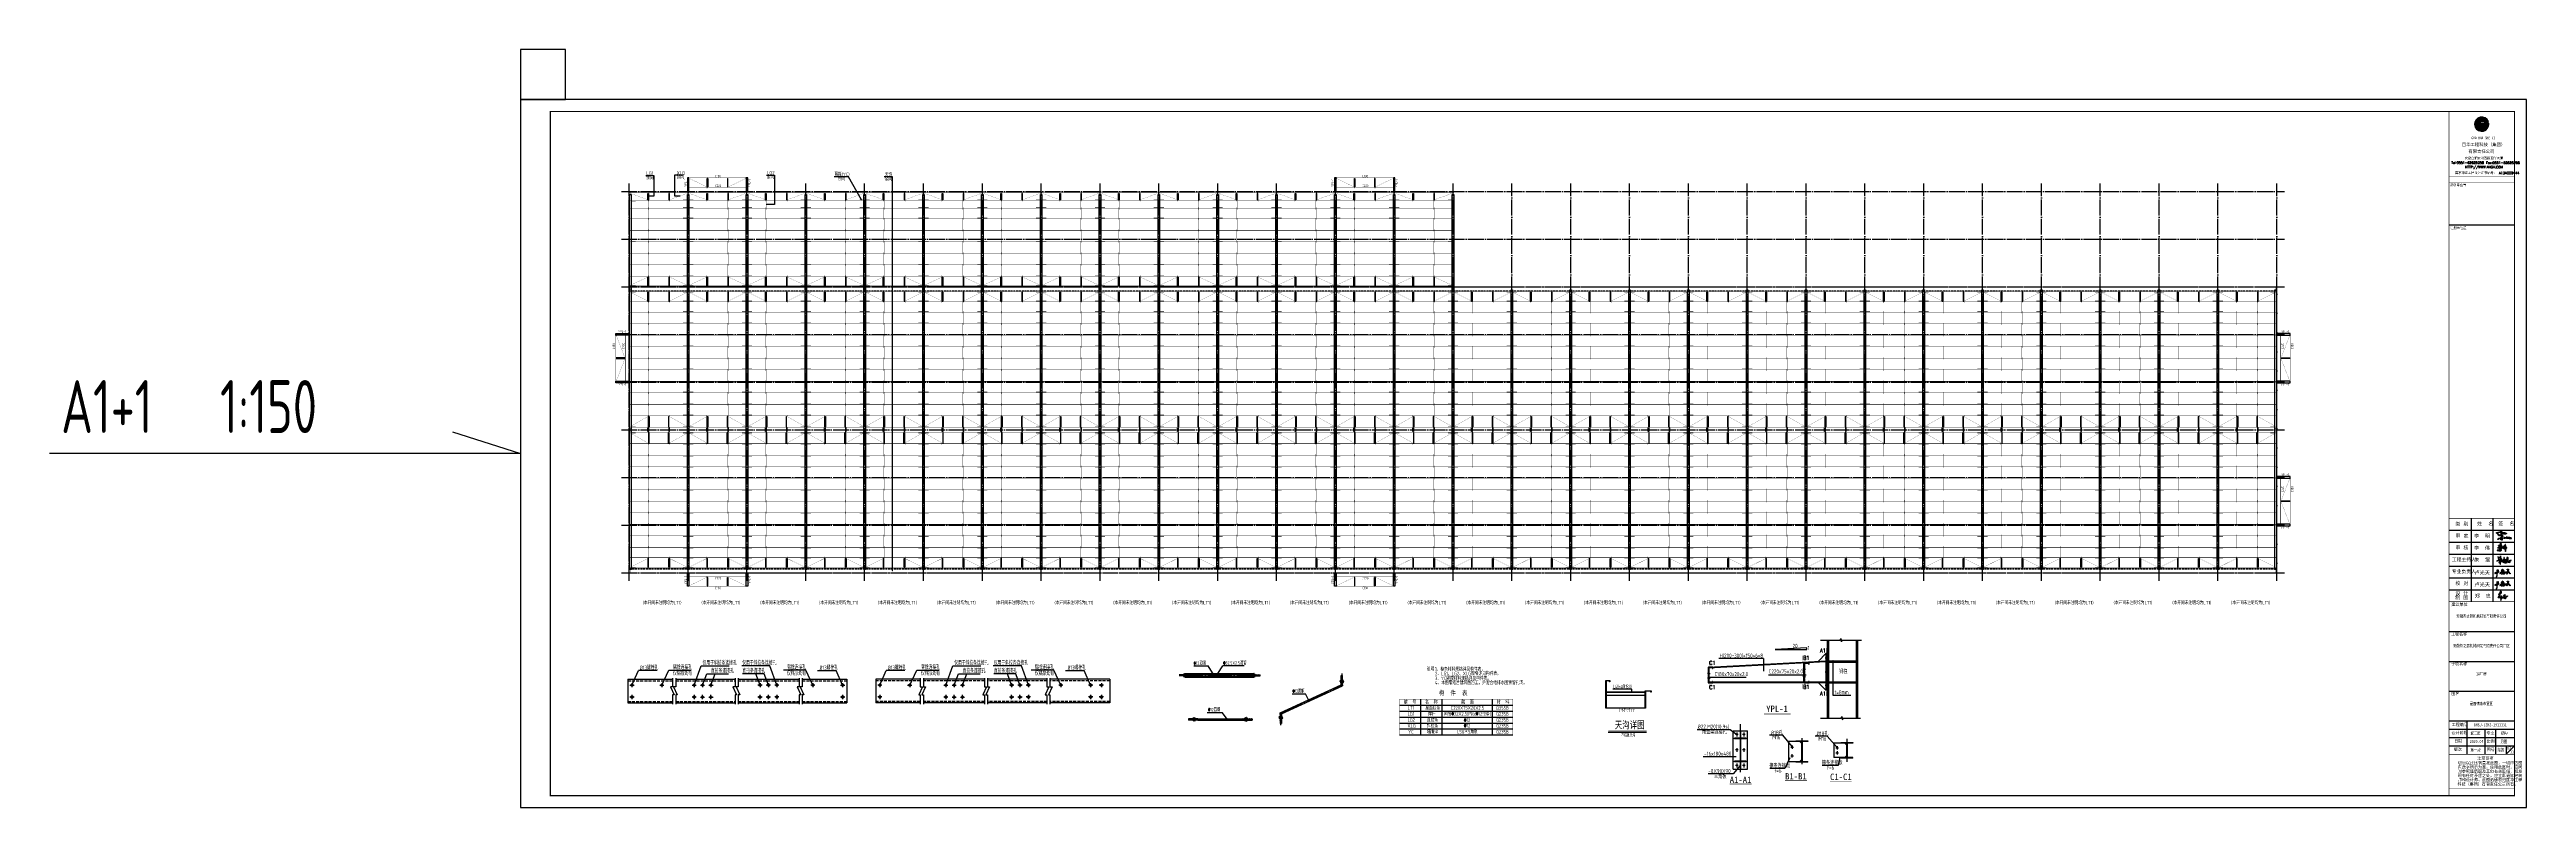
# Model space of a CAD drawing. Extents: x 8844666 to 9156203, y 1662182 to 2655606.
# Drawn here: x 8844666 to 9156203, y 1984432 to 2079844 of the extents above; entities that cross this region are included whole.
import ezdxf
from ezdxf.enums import TextEntityAlignment as Align

# ---------------------------------------------------------------- set-up
doc = ezdxf.new("R2010")
doc.units = 0
doc.header["$LTSCALE"] = 1000
doc.header["$MEASUREMENT"] = 0
for name, pattern in [('CONTINOUS', [0]), ('DASH', [0.35, 0.25, -0.1]), ('DOTE', [2.42, 2, -0.2, 0.02, -0.2])]:
    doc.linetypes.add(name, pattern=pattern)
doc.layers.get('0').update_dxf_attribs({"linetype": 'CONTINUOUS'})
for name, color, linetype in [('10014', 150, 'CONTINUOUS'), ('AXIS', 3, 'CONTINUOUS'), ('BOARD1', 2, 'CONTINOUS'), ('DIM_LEAD', 3, 'CONTINUOUS'), ('DIM_SYMB', 3, 'CONTINUOUS'), ('DOTE', 8, 'DOTE'), ('PP-PM-TK', 7, 'CONTINUOUS'), ('PUB_DIM', 3, 'CONTINUOUS'), ('PUB_TEXT', 7, 'CONTINUOUS'), ('PUB_TITLE', 4, 'CONTINUOUS'), ('一般文字', 6, 'CONTINUOUS'), ('屋面隅撑', 6, 'CONTINUOUS'), ('支撑', 4, 'CONTINUOUS'), ('板', 4, 'CONTINUOUS'), ('柱', 2, 'CONTINUOUS'), ('标注文字', 3, 'CONTINUOUS'), ('梁', 4, 'CONTINUOUS'), ('梁__实线', 4, 'CONTINUOUS'), ('檩条', 150, 'CONTINUOUS'), ('檩条拉条', 1, 'CONTINUOUS'), ('签名', 255, 'CONTINUOUS'), ('螺栓', 15, 'CONTINUOUS'), ('螺栓孔标注', 6, 'CONTINUOUS')]:
    doc.layers.add(name, color=color, linetype=linetype)
doc.styles.add('-宋体', font='')
doc.styles.add('-黑体', font='')
doc.styles.add('_HZTXT', font='atssdeng.shx', dxfattribs={"width": 0.8, "bigfont": 'atssdchn.shx'})
doc.styles.add('DIM_FONT', font='SIMPLEX.shx', dxfattribs={"width": 0.8})
doc.styles.add('STYLE1', font='simhei.ttf', dxfattribs={"width": 0.8})
doc.styles.add('TQ', font='txt.shx', dxfattribs={"width": 0.8, "bigfont": 'hztxt.shx'})
doc.styles.add('TSSD_DIMENSION', font='atssdeng.shx', dxfattribs={"width": 0.7, "bigfont": 'atssdchn.shx'})
doc.styles.add('TSSD_REIN', font='atssdeng.shx', dxfattribs={"width": 0.7, "bigfont": 'atssdchn.shx'})
doc.styles.add('仿宋', font='', dxfattribs={"width": 0.8})
doc.styles.get('-宋体').set_extended_font_data('SimSun')
doc.styles.get('-黑体').set_extended_font_data('SimSun')
doc.styles.get('仿宋').set_extended_font_data('SimSun')

# ---------------------------------------------------------------- blocks, each defined once
blk = doc.blocks.new('*U34')
at = {"layer": 'PP-PM-TK', "color": 1}
for points in [[(-734, 26), (-725, -117), (-725, 92)], [(-725, 92), (-715, -155), (-715, 168)], [(-725, -117), (-725, 92), (-715, -155)], [(-715, 168), (-689, -255), (-689, 245)], [(-715, -155), (-715, 168), (-689, -255)], [(-689, 245), (-669, -296), (-669, 303)], [(-689, -255), (-689, 245), (-669, -296)], [(-669, 303), (-627, -384), (-627, 377)], [(-669, -296), (-669, 303), (-627, -384)], [(-627, 377), (-598, -422), (-598, 427)], [(-627, -384), (-627, 377), (-598, -422)], [(-598, 427), (-540, -498), (-540, 493)], [(-598, -422), (-598, 427), (-540, -498)], [(-540, 493), (-504, -531), (-504, 535)], [(-540, -498), (-540, 493), (-504, -531)], [(-504, 535), (-434, -593), (-434, 589)], [(-504, -531), (-504, 535), (-434, -593)], [(-434, 589), (-390, -619), (-390, 622)], [(-434, -593), (-434, 589), (-390, -619)], [(-390, 622), (-310, -666), (-310, 662)], [(-390, -619), (-390, 622), (-310, -666)], [(-310, 662), (-302, -669), (-302, 667)], [(-310, -666), (-310, 662), (-302, -669)], [(-302, 667), (-300, 1), (-300, 667)], [(-300, 667), (-299, 9), (-299, 668)], [(-299, 668), (-289, 51), (-289, 673)], [(-289, 673), (-287, 62), (-287, 674)], [(-287, 674), (-274, 89), (-274, 680)], [(-274, 680), (-262, 115), (-262, 686)], [(-262, 686), (-255, 126), (-255, 688)], [(-262, 686), (-262, 115), (-262, 686)], [(-255, 688), (-231, 157), (-231, 695)], [(-231, 695), (-227, 163), (-227, 696)], [(-227, 696), (-222, 168), (-222, 697)], [(-222, 697), (-221, 168), (-221, 697)], [(-222, 3), (-221, -43), (-221, 4)], [(-221, 697), (-215, 174), (-215, 699)], [(-221, 4), (-215, -82), (-215, 32)], [(-221, -43), (-221, 4), (-215, -82)], [(-215, 699), (-211, 177), (-211, 700)], [(-215, 32), (-211, -92), (-211, 48)], [(-215, -82), (-215, 32), (-211, -92)], [(-211, 700), (-202, 186), (-202, 703)], [(-211, 48), (-202, -118), (-202, 68)], [(-211, -92), (-211, 48), (-202, -118)], [(-202, 703), (-199, 188), (-199, 704)], [(-202, 68), (-199, -122), (-199, 73)], [(-202, -118), (-202, 68), (-199, -122)], [(-199, 704), (-185, 201), (-185, 708)], [(-199, 73), (-185, -143), (-185, 93)], [(-199, -122), (-199, 73), (-185, -143)], [(-185, 708), (-183, 203), (-183, 708)], [(-185, 93), (-183, -145), (-183, 96)], [(-185, -143), (-185, 93), (-183, -145)], [(-183, 708), (-179, 206), (-179, 709)], [(-183, 96), (-179, -149), (-179, 100)], [(-183, -145), (-183, 96), (-179, -149)], [(-179, 709), (-176, 208), (-176, 710)], [(-179, 100), (-176, -152), (-176, 103)], [(-179, -149), (-179, 100), (-176, -152)], [(-176, 710), (-175, 208), (-175, 710)], [(-176, 103), (-175, -153), (-175, 104)], [(-176, -152), (-176, 103), (-175, -153)], [(-175, 710), (-163, 216), (-163, 714)], [(-175, 104), (-163, -165), (-163, 116)], [(-175, -153), (-175, 104), (-163, -165)], [(-163, 714), (-142, 228), (-142, 719)], [(-163, 116), (-142, -181), (-142, 137)], [(-163, -165), (-163, 116), (-142, -181)], [(-142, 719), (-124, 239), (-124, 724)], [(-142, 137), (-124, -195), (-124, 151)], [(-142, -181), (-142, 137), (-124, -195)], [(-124, 724), (-123, 240), (-123, 724)], [(-124, 151), (-123, -196), (-123, 152)], [(-124, -195), (-124, 151), (-123, -196)], [(-123, 724), (-122, 240), (-122, 724)], [(-123, 152), (-122, -196), (-122, 153)], [(-123, -196), (-123, 152), (-122, -196)], [(-122, 724), (-114, 243), (-114, 725)], [(-122, 153), (-114, -202), (-114, 157)], [(-122, -196), (-122, 153), (-114, -202)], [(-114, 725), (-112, 244), (-112, 725)], [(-114, 157), (-112, 107), (-112, 158)], [(-114, -202), (-114, 87), (-112, -204)], [(-112, 725), (-112, 244), (-112, 725)], [(-112, 725), (-111, 244), (-111, 725)], [(-112, 158), (-111, 117), (-111, 159)], [(-112, 158), (-112, 108), (-112, 158)], [(-112, -204), (-112, 45), (-112, -204)], [(-112, -204), (-112, 42), (-111, -204)], [(-111, 725), (-110, 245), (-110, 725)], [(-111, 159), (-110, 119), (-110, 159)], [(-111, -204), (-111, 38), (-110, -205)], [(-110, 725), (-105, 247), (-105, 725)], [(-110, 159), (-105, 131), (-105, 162)], [(-110, -205), (-110, 34), (-105, -208)], [(-105, 725), (-102, 248), (-102, 726)], [(-105, 162), (-102, 135), (-102, 164)], [(-105, -208), (-105, 12), (-102, -210)], [(-102, 726), (-101, 249), (-101, 726)], [(-102, 164), (-101, 137), (-101, 165)], [(-101, 726), (-95, 251), (-95, 726)], [(-101, 165), (-95, 145), (-95, 166)], [(-95, 726), (-89, 254), (-89, 727)], [(-95, 166), (-89, 151), (-89, 167)], [(-89, 727), (-85, 255), (-85, 727)], [(-85, 727), (-83, 256), (-83, 727)], [(-83, 727), (-79, 257), (-79, 727)], [(-79, 727), (-59, 265), (-59, 729)], [(-59, 729), (-54, 267), (-54, 729)], [(-54, 729), (-45, 270), (-45, 730)], [(-45, 730), (-34, 272), (-34, 731)], [(-34, 731), (-28, 273), (-28, 731)], [(-28, 731), (-19, 276), (-19, 732)], [(-19, 732), (-12, 276), (-12, 732)], [(-12, 732), (-10, 277), (-10, 732)], [(-12, 25), (-10, 11), (-10, 47)], [(-10, 732), (-10, 277), (-10, 732)], [(-10, 732), (-9, 277), (-9, 732)], [(-10, 47), (-9, 4), (-9, 50)], [(-10, 11), (-10, 47), (-10, 10)], [(-10, 47), (-10, 10), (-10, 47)], [(-10, 10), (-10, 47), (-9, 4)], [(-9, 732), (-4, 277), (-4, 733)], [(-9, 50), (-4, -7), (-4, 68)], [(-9, 4), (-9, 50), (-4, -7)], [(-4, 733), (-3, 277), (-3, 733)], [(-4, 68), (-3, -8), (-3, 69)], [(-4, -7), (-4, 68), (-3, -8)], [(-3, 733), (2, 278), (2, 733)], [(-3, 69), (2, -19), (2, 80)], [(-3, -8), (-3, 69), (2, -19)], [(2, 733), (7, 279), (7, 734)], [(2, 80), (7, -24), (7, 87)], [(2, -19), (2, 80), (7, -24)], [(7, 734), (16, 280), (16, 734)], [(7, 87), (16, -35), (16, 98)], [(7, -24), (7, 87), (16, -35)], [(16, 280), (16, 734), (18, 279)], [(16, 734), (18, 279), (18, 734)], [(16, 98), (18, -37), (18, 100)], [(16, -35), (16, 98), (18, -37)], [(18, 279), (18, 734), (21, 279)], [(18, 100), (21, -39), (21, 103)], [(18, -37), (18, 100), (21, -39)], [(21, 279), (21, 734), (28, 279)], [(21, 103), (28, -45), (28, 111)], [(21, -39), (21, 103), (28, -45)], [(28, 279), (28, 733), (30, 279)], [(28, 111), (30, -46), (30, 113)], [(28, -45), (28, 111), (30, -46)], [(30, 279), (30, 733), (40, 278)], [(30, 113), (40, -53), (40, 121)], [(30, -46), (30, 113), (40, -53)], [(40, 278), (40, 732), (44, 278)], [(40, 121), (44, -56), (44, 124)], [(40, -53), (40, 121), (44, -56)], [(44, 278), (44, 731), (58, 277)], [(44, 124), (58, -63), (58, 135)], [(44, -56), (44, 124), (58, -63)], [(58, 277), (58, 730), (69, 276)], [(58, -63), (58, 135), (69, -69)], [(69, 276), (69, 728), (70, 276)], [(69, -69), (69, 126), (70, -69)], [(70, 276), (70, 728), (84, 275)], [(70, -69), (70, 125), (84, -74)], [(84, 275), (84, 726), (85, 275)], [(84, -74), (84, 113), (85, -74)], [(85, 275), (85, 726), (108, 274)], [(85, -74), (85, 112), (108, -81)], [(108, 274), (108, 723), (108, 274)], [(108, 274), (108, 723), (108, 274)], [(108, 274), (108, 723), (109, 274)], [(108, -81), (108, 88), (108, -82)], [(108, -82), (108, 87), (108, -82)], [(108, -82), (108, 87), (109, -82)], [(109, 274), (109, 723), (112, 273)], [(109, -82), (109, 87), (112, -82)], [(112, 273), (112, 723), (135, 270)], [(112, -82), (112, 84), (135, -86)], [(135, 270), (135, 720), (147, 269)], [(135, -86), (135, 66), (147, -88)], [(147, 269), (147, 719), (152, 268)], [(147, -88), (147, 62), (152, -88)], [(152, 268), (152, 718), (152, 268)], [(152, 268), (152, 718), (159, 268)], [(152, -88), (152, 60), (152, -89)], [(152, -89), (152, 60), (159, -89)], [(159, 268), (159, 717), (160, 267)], [(159, -89), (159, 59), (160, -89)], [(160, 267), (160, 717), (164, 267)], [(160, -89), (160, 59), (164, -89)], [(164, 267), (164, 716), (171, 265)], [(164, -89), (164, 59), (171, -89)], [(171, 265), (171, 713), (179, 263)], [(171, 58), (179, -90), (179, 60)], [(171, -89), (171, 58), (179, -90)], [(179, 263), (179, 711), (185, 262)], [(179, 60), (185, -90), (185, 61)], [(179, -90), (179, 60), (185, -90)], [(185, 262), (185, 709), (191, 261)], [(185, 61), (191, -90), (191, 62)], [(191, 261), (191, 707), (207, 254)], [(191, 62), (207, -89), (207, 65)], [(207, 254), (207, 702), (209, 253)], [(207, 65), (209, -89), (209, 66)], [(209, 253), (209, 701), (217, 250)], [(209, 66), (217, -89), (217, 70)], [(217, 250), (217, 698), (225, 244)], [(217, 70), (225, -89), (225, 75)], [(225, 244), (225, 696), (243, 230)], [(225, 75), (243, -87), (243, 86)], [(243, 230), (243, 690), (246, 228)], [(243, 86), (246, -86), (246, 91)], [(246, 228), (246, 689), (248, 227)], [(246, 91), (248, -86), (248, 93)], [(248, 227), (248, 688), (249, 226)], [(248, 93), (249, -86), (249, 94)], [(249, 226), (249, 688), (255, 216)], [(249, 94), (255, -86), (255, 102)], [(255, 216), (255, 686), (266, 199)], [(255, 102), (266, -84), (266, 117)], [(266, 199), (266, 682), (270, 192)], [(266, 117), (270, -84), (270, 133)], [(270, 192), (270, 681), (276, 155)], [(270, 133), (276, -83), (276, 155)], [(569, -14), (588, -190), (588, 2)], [(588, 2), (593, -187), (593, 6)], [(593, 6), (610, -177), (610, 20)], [(610, 20), (616, -173), (616, 25)], [(616, 25), (618, -171), (618, 27)], [(618, 27), (637, -159), (637, 43)], [(637, 43), (643, -155), (643, 48)], [(643, 48), (653, -148), (653, 57)], [(653, 57), (662, -142), (662, 66)], [(662, 66), (664, -140), (664, 68)], [(664, 68), (683, -126), (683, 86)], [(683, 86), (711, -105), (711, 112)], [(711, 112), (724, -95), (724, 124)], [(-302, -669), (-302, -30), (-300, -669)], [(-300, -669), (-300, -43), (-299, -670)], [(-299, -670), (-299, -61), (-289, -673)], [(-289, -673), (-289, -97), (-287, -674)], [(-287, -674), (-287, -102), (-274, -679)], [(-274, -679), (-274, -130), (-262, -683)], [(-262, -683), (-262, -150), (-262, -683)], [(-262, -683), (-262, -150), (-255, -686)], [(-255, -686), (-255, -162), (-231, -694)], [(-231, -694), (-231, -192), (-227, -695)], [(-227, -695), (-227, -195), (-222, -697)], [(-222, -697), (-222, -201), (-221, -697)], [(-221, -697), (-221, -201), (-215, -699)], [(-215, -699), (-215, -207), (-211, -701)], [(-211, -701), (-211, -210), (-202, -704)], [(-202, -704), (-202, -219), (-199, -705)], [(-199, -705), (-199, -222), (-185, -710)], [(-185, -710), (-185, -235), (-183, -711)], [(-183, -711), (-183, -237), (-179, -712)], [(-179, -712), (-179, -241), (-176, -713)], [(-176, -713), (-176, -244), (-175, -713)], [(-175, -713), (-175, -244), (-163, -715)], [(-163, -715), (-163, -252), (-142, -718)], [(-142, -718), (-142, -265), (-124, -721)], [(-124, -721), (-124, -276), (-123, -721)], [(-123, -721), (-123, -277), (-122, -721)], [(-122, -721), (-122, -277), (-114, -722)], [(-114, -722), (-114, -282), (-112, -723)], [(-112, -723), (-112, -284), (-112, -723)], [(-112, -723), (-112, -284), (-111, -723)], [(-111, -723), (-111, -284), (-110, -723)], [(-110, -723), (-110, -285), (-105, -724)], [(-105, -724), (-105, -287), (-102, -724)], [(-102, -210), (-102, -2), (-101, -212)], [(-102, -724), (-102, -288), (-101, -724)], [(-101, -212), (-101, -5), (-95, -215)], [(-101, -724), (-101, -289), (-95, -725)], [(-95, -215), (-95, -17), (-89, -219)], [(-95, -725), (-95, -291), (-89, -726)], [(-89, -219), (-89, -28), (-85, -222)], [(-89, -726), (-89, -294), (-85, -727)], [(-85, -222), (-85, -35), (-83, -223)], [(-85, -727), (-85, -295), (-83, -727)], [(-83, -223), (-83, -39), (-79, -226)], [(-83, -727), (-83, -296), (-79, -727)], [(-79, -226), (-79, -46), (-59, -239)], [(-79, -727), (-79, -298), (-59, -730)], [(-59, -239), (-59, -68), (-54, -241)], [(-59, -730), (-59, -306), (-54, -731)], [(-54, -241), (-54, -73), (-45, -246)], [(-54, -731), (-54, -308), (-45, -732)], [(-45, -246), (-45, -83), (-34, -252)], [(-45, -732), (-45, -312), (-34, -734)], [(-34, -252), (-34, -91), (-28, -254)], [(-28, -254), (-28, -95), (-19, -259)], [(-19, -259), (-19, -101), (-12, -263)], [(-12, -263), (-12, -106), (-10, -264)], [(-10, -264), (-10, -108), (-10, -264)], [(-10, -264), (-10, -108), (-9, -264)], [(-9, -264), (-9, -108), (-4, -267)], [(-4, -267), (-4, -111), (-3, -267)], [(-3, -267), (-3, -111), (2, -269)], [(2, -269), (2, -114), (7, -270)], [(7, -270), (7, -116), (16, -273)], [(16, -273), (16, -121), (18, -274)], [(18, -274), (18, -122), (21, -274)], [(21, -274), (21, -123), (28, -277)], [(28, -277), (28, -127), (30, -277)], [(30, -277), (30, -128), (40, -280)], [(40, -280), (40, -131), (44, -281)], [(44, -281), (44, -133), (58, -283)], [(58, -283), (58, -137), (69, -285)], [(69, -285), (69, -141), (70, -285)], [(70, -285), (70, -141), (84, -288)], [(84, -288), (84, -144), (85, -288)], [(85, -288), (85, -144), (108, -289)], [(108, -289), (108, -149), (108, -289)], [(108, -289), (108, -149), (108, -289)], [(108, -289), (108, -149), (109, -289)], [(109, -289), (109, -150), (112, -289)], [(112, -289), (112, -150), (135, -291)], [(135, -291), (135, -153), (147, -291)], [(147, -291), (147, -154), (152, -291)], [(152, -291), (152, -155), (152, -291)], [(152, -291), (152, -155), (159, -292)], [(152, -344), (152, -716), (152, -344)], [(152, -344), (159, -714), (159, -344)], [(159, -292), (159, -155), (160, -292)], [(159, -344), (160, -714), (160, -344)], [(160, -292), (160, -156), (164, -292)], [(160, -344), (164, -713), (164, -344)], [(164, -292), (164, -156), (171, -292)], [(164, -344), (171, -711), (171, -344)], [(171, -292), (171, -156), (179, -293)], [(171, -344), (179, -709), (179, -343)], [(179, -343), (185, -707), (185, -343)], [(185, -343), (191, -706), (191, -343)], [(191, -343), (207, -702), (207, -342)], [(207, -156), (209, -291), (209, -156)], [(207, -342), (209, -701), (209, -342)], [(209, -156), (217, -291), (217, -155)], [(209, -342), (217, -699), (217, -342)], [(217, -155), (225, -290), (225, -155)], [(217, -342), (225, -697), (225, -341)], [(225, -155), (243, -289), (243, -153)], [(225, -341), (243, -693), (243, -340)], [(243, -153), (246, -289), (246, -153)], [(243, -340), (246, -692), (246, -340)], [(246, -153), (248, -289), (248, -153)], [(246, -340), (248, -692), (248, -340)], [(248, -153), (249, -289), (249, -153)], [(248, -340), (249, -691), (249, -340)], [(249, -153), (255, -289), (255, -152)], [(249, -340), (255, -688), (255, -339)], [(255, -152), (266, -288), (266, -150)], [(255, -339), (266, -683), (266, -338)], [(266, -150), (270, -288), (270, -150)], [(266, -338), (270, -681), (270, -338)], [(270, -150), (276, -288), (276, -149)], [(270, -338), (276, -678), (276, -337)], [(276, -149), (283, -287), (283, -147)], [(276, -337), (283, -675), (283, -337)], [(283, -147), (296, -287), (296, -145)], [(283, -337), (296, -669), (296, -335)], [(296, -145), (302, -286), (302, -144)], [(296, -335), (302, -666), (302, -335)], [(302, -144), (307, -286), (307, -143)], [(302, -335), (307, -664), (307, -334)], [(307, -143), (311, -285), (311, -142)], [(307, -334), (311, -662), (311, -334)], [(311, -142), (341, -281), (341, -133)], [(311, -334), (341, -648), (341, -328)], [(341, -133), (369, -276), (369, -125)], [(341, -328), (369, -634), (369, -323)], [(369, -125), (375, -275), (375, -123)], [(369, -323), (375, -631), (375, -322)], [(375, -123), (377, -275), (377, -123)], [(375, -322), (377, -631), (377, -322)], [(377, -123), (383, -273), (383, -121)], [(377, -322), (383, -626), (383, -320)], [(383, -121), (397, -269), (397, -115)], [(383, -320), (397, -616), (397, -316)], [(397, -115), (421, -264), (421, -104)], [(397, -316), (421, -598), (421, -309)], [(421, -104), (431, -261), (431, -100)], [(421, -309), (431, -591), (431, -307)], [(431, -100), (444, -256), (444, -94)], [(431, -307), (444, -581), (444, -303)], [(444, -94), (450, -254), (450, -91)], [(444, -303), (450, -576), (450, -300)], [(450, -91), (460, -250), (460, -87)], [(450, -300), (460, -569), (460, -297)], [(460, -87), (483, -242), (483, -74)], [(460, -297), (483, -552), (483, -288)], [(483, -74), (492, -239), (492, -68)], [(483, -288), (492, -546), (492, -285)], [(492, -68), (509, -231), (509, -58)], [(492, -68), (492, -239), (492, -68)], [(492, -284), (509, -527), (509, -278)], [(492, -285), (492, -545), (492, -284)], [(509, -58), (512, -229), (512, -56)], [(509, -278), (512, -524), (512, -277)], [(512, -56), (513, -229), (513, -55)], [(512, -277), (513, -522), (513, -276)], [(513, -55), (530, -221), (530, -43)], [(513, -276), (530, -504), (530, -269)], [(530, -43), (542, -215), (542, -35)], [(530, -269), (542, -491), (542, -263)], [(542, -35), (552, -210), (552, -28)], [(542, -263), (552, -480), (552, -258)], [(552, -28), (555, -209), (555, -25)], [(552, -258), (555, -476), (555, -257)], [(555, -25), (569, -201), (569, -14)], [(555, -257), (569, -461), (569, -251)], [(569, -251), (588, -440), (588, -242)], [(588, -242), (593, -432), (593, -239)], [(593, -239), (610, -405), (610, -232)], [(610, -232), (616, -395), (616, -229)], [(616, -229), (618, -391), (618, -228)], [(618, -228), (637, -360), (637, -219)], [(637, -219), (643, -350), (643, -217)], [(643, -217), (653, -334), (653, -212)], [(653, -212), (662, -318), (662, -207)], [(662, -207), (664, -312), (664, -206)], [(664, -206), (683, -260), (683, -197)], [(683, -260), (683, -197), (711, -183)]]:
    blk.add_solid(points, dxfattribs=at)
at = {"layer": 'PP-PM-TK', "color": 1, "extrusion": (0, 0, -1)}
for points in [[(302, -30), (302, 667), (300, 1)], [(300, 1), (300, 667), (299, 9)], [(299, 9), (299, 668), (289, 51)], [(289, 51), (289, 673), (287, 62)], [(287, 62), (287, 674), (274, 89)], [(274, 89), (274, 680), (262, 115)], [(262, 115), (262, 686), (262, 115)], [(262, 115), (262, 686), (255, 126)], [(255, 126), (255, 688), (231, 157)], [(231, 157), (231, 695), (227, 163)], [(227, 163), (227, 696), (222, 168)], [(222, 168), (222, 697), (221, 168)], [(221, 168), (221, 697), (215, 174)], [(215, 174), (215, 699), (211, 177)], [(211, 177), (211, 700), (202, 186)], [(202, 186), (202, 703), (199, 188)], [(199, 188), (199, 704), (185, 201)], [(185, 201), (185, 708), (183, 203)], [(183, 203), (183, 708), (179, 206)], [(179, 206), (179, 709), (176, 208)], [(176, 208), (176, 710), (175, 208)], [(175, 208), (175, 710), (163, 216)], [(163, 216), (163, 714), (142, 228)], [(142, 228), (142, 719), (124, 239)], [(124, 239), (124, 724), (123, 240)], [(123, 240), (123, 724), (122, 240)], [(122, 240), (122, 724), (114, 243)], [(114, 243), (114, 725), (112, 244)], [(114, 87), (114, 157), (112, 107)], [(114, 87), (112, -204), (112, 45)], [(112, 244), (112, 725), (112, 244)], [(112, 244), (112, 725), (111, 244)], [(112, 107), (112, 158), (112, 108)], [(112, 108), (112, 158), (111, 117)], [(112, 45), (112, -204), (112, 42)], [(112, 42), (111, -204), (111, 38)], [(111, 244), (111, 725), (110, 245)], [(111, 117), (111, 159), (110, 119)], [(111, 38), (110, -205), (110, 34)], [(110, 245), (110, 725), (105, 247)], [(110, 119), (110, 159), (105, 131)], [(110, 34), (105, -208), (105, 12)], [(105, 247), (105, 725), (102, 248)], [(105, 131), (105, 162), (102, 135)], [(105, 12), (102, -210), (102, -2)], [(102, 248), (102, 726), (101, 249)], [(102, 135), (102, 164), (101, 137)], [(101, 249), (101, 726), (95, 251)], [(101, 137), (101, 165), (95, 145)], [(95, 251), (95, 726), (89, 254)], [(95, 145), (95, 166), (89, 151)], [(89, 254), (89, 727), (85, 255)], [(89, 151), (89, 167), (85, 154)], [(89, 167), (85, 154), (85, 164)], [(85, 255), (85, 727), (83, 256)], [(85, 154), (85, 164), (83, 163)], [(83, 256), (83, 727), (79, 257)], [(79, 257), (79, 727), (59, 265)], [(59, 265), (59, 729), (54, 267)], [(54, 267), (54, 729), (45, 270)], [(45, 270), (45, 730), (34, 272)], [(34, 272), (34, 731), (28, 273)], [(28, 273), (28, 731), (19, 276)], [(19, 276), (19, 732), (12, 276)], [(12, 276), (12, 732), (10, 277)], [(10, 277), (10, 732), (10, 277)], [(10, 277), (10, 732), (9, 277)], [(9, 277), (9, 732), (4, 277)], [(4, 277), (4, 733), (3, 277)], [(3, 277), (3, 733), (-2, 278)], [(-2, 278), (-2, 733), (-7, 279)], [(-7, 279), (-7, 734), (-16, 280)], [(-18, 734), (-21, 279), (-21, 734)], [(-21, 734), (-28, 279), (-28, 733)], [(-28, 733), (-30, 279), (-30, 733)], [(-30, 733), (-40, 278), (-40, 732)], [(-40, 732), (-44, 278), (-44, 731)], [(-44, 731), (-58, 277), (-58, 730)], [(-58, 730), (-69, 276), (-69, 728)], [(-58, 135), (-69, -69), (-69, 126)], [(-69, 728), (-70, 276), (-70, 728)], [(-69, 126), (-70, -69), (-70, 125)], [(-70, 728), (-84, 275), (-84, 726)], [(-70, 125), (-84, -74), (-84, 113)], [(-84, 726), (-85, 275), (-85, 726)], [(-84, 113), (-85, -74), (-85, 112)], [(-85, 726), (-108, 274), (-108, 723)], [(-85, 112), (-108, -81), (-108, 88)], [(-108, 723), (-108, 274), (-108, 723)], [(-108, 723), (-108, 274), (-108, 723)], [(-108, 723), (-109, 274), (-109, 723)], [(-108, 88), (-108, -82), (-108, 87)], [(-108, 87), (-108, -82), (-108, 87)], [(-108, 87), (-109, -82), (-109, 87)], [(-109, 723), (-112, 273), (-112, 723)], [(-109, 87), (-112, -82), (-112, 84)], [(-112, 723), (-135, 270), (-135, 720)], [(-112, 84), (-135, -86), (-135, 66)], [(-135, 720), (-147, 269), (-147, 719)], [(-135, 66), (-147, -88), (-147, 62)], [(-147, 719), (-152, 268), (-152, 718)], [(-147, 62), (-152, -88), (-152, 60)], [(-152, 718), (-152, 268), (-152, 718)], [(-152, 718), (-159, 268), (-159, 717)], [(-152, 60), (-152, -89), (-152, 60)], [(-152, 60), (-159, -89), (-159, 59)], [(-159, 717), (-160, 267), (-160, 717)], [(-159, 59), (-160, -89), (-160, 59)], [(-160, 717), (-164, 267), (-164, 716)], [(-160, 59), (-164, -89), (-164, 59)], [(-164, 716), (-171, 265), (-171, 713)], [(-164, 59), (-171, -89), (-171, 58)], [(-171, 713), (-179, 263), (-179, 711)], [(-179, 711), (-185, 262), (-185, 709)], [(-185, 709), (-191, 261), (-191, 707)], [(-185, -90), (-185, 61), (-191, -90)], [(-191, 707), (-207, 254), (-207, 702)], [(-191, -90), (-191, 62), (-207, -89)], [(-207, 702), (-209, 253), (-209, 701)], [(-207, -89), (-207, 65), (-209, -89)], [(-209, 701), (-217, 250), (-217, 698)], [(-209, -89), (-209, 66), (-217, -89)], [(-217, 698), (-225, 244), (-225, 696)], [(-217, -89), (-217, 70), (-225, -89)], [(-225, 696), (-243, 230), (-243, 690)], [(-225, -89), (-225, 75), (-243, -87)], [(-243, 690), (-246, 228), (-246, 689)], [(-243, -87), (-243, 86), (-246, -86)], [(-246, 689), (-248, 227), (-248, 688)], [(-246, -86), (-246, 91), (-248, -86)], [(-248, 688), (-249, 226), (-249, 688)], [(-248, -86), (-248, 93), (-249, -86)], [(-249, 688), (-255, 216), (-255, 686)], [(-249, -86), (-249, 94), (-255, -86)], [(-255, 686), (-266, 199), (-266, 682)], [(-255, -86), (-255, 102), (-266, -84)], [(-266, 682), (-270, 192), (-270, 681)], [(-266, -84), (-266, 117), (-270, -84)], [(-270, 681), (-276, 155), (-276, 679)], [(-270, -84), (-270, 133), (-276, -83)], [(-276, -83), (-276, 679), (-283, -83)], [(-276, 679), (-283, -83), (-283, 677)], [(-283, -83), (-283, 677), (-296, -80)], [(-283, 677), (-296, -80), (-296, 672)], [(-296, -80), (-296, 672), (-302, -79)], [(-296, 672), (-302, -79), (-302, 669)], [(-302, -79), (-302, 669), (-307, -78)], [(-302, 669), (-307, -78), (-307, 666)], [(-307, -78), (-307, 666), (-311, -77)], [(-307, 666), (-311, -77), (-311, 664)], [(-311, -77), (-311, 664), (-341, -71)], [(-311, 664), (-341, -71), (-341, 647)], [(-341, -71), (-341, 647), (-369, -62)], [(-341, 647), (-369, -62), (-369, 631)], [(-369, -62), (-369, 631), (-375, -61)], [(-369, 631), (-375, -61), (-375, 628)], [(-375, -61), (-375, 628), (-377, -60)], [(-375, 628), (-377, -60), (-377, 627)], [(-377, -60), (-377, 627), (-383, -58)], [(-377, 627), (-383, -58), (-383, 623)], [(-383, -58), (-383, 623), (-397, -54)], [(-383, 623), (-397, -54), (-397, 616)], [(-397, -54), (-397, 616), (-421, -43)], [(-397, 616), (-421, -43), (-421, 602)], [(-421, -43), (-421, 602), (-431, -38)], [(-421, 602), (-431, -38), (-431, 594)], [(-431, -38), (-431, 594), (-444, -32)], [(-431, 594), (-444, -32), (-444, 582)], [(-444, -32), (-444, 582), (-450, -29)], [(-444, 582), (-450, -29), (-450, 577)], [(-450, -29), (-450, 577), (-460, -23)], [(-450, 577), (-460, -23), (-460, 568)], [(-460, -23), (-460, 568), (-483, -10)], [(-460, 568), (-483, -10), (-483, 549)], [(-483, -10), (-483, 549), (-492, -3)], [(-483, 549), (-492, -3), (-492, 541)], [(-492, -3), (-492, 541), (-492, -3)], [(-492, 541), (-492, -3), (-492, 541)], [(-492, -3), (-492, 541), (-509, 10)], [(-492, 541), (-509, 10), (-509, 527)], [(-509, 10), (-509, 527), (-512, 12)], [(-509, 527), (-512, 12), (-512, 524)], [(-512, 12), (-512, 524), (-513, 13)], [(-512, 524), (-513, 13), (-513, 523)], [(-513, 13), (-513, 523), (-530, 27)], [(-513, 523), (-530, 27), (-530, 509)], [(-530, 27), (-530, 509), (-542, 38)], [(-530, 509), (-542, 38), (-542, 493)], [(-542, 38), (-542, 493), (-552, 48)], [(-542, 493), (-552, 48), (-552, 481)], [(-552, 48), (-552, 481), (-555, 52)], [(-552, 481), (-555, 52), (-555, 476)], [(-555, 52), (-555, 476), (-569, 65)], [(-555, 476), (-569, 65), (-569, 460)], [(-569, 65), (-569, 460), (-588, 89)], [(-569, 460), (-588, 89), (-588, 435)], [(-588, 89), (-588, 435), (-593, 95)], [(-588, 435), (-593, 95), (-593, 429)], [(-588, -190), (-588, 2), (-593, -187)], [(-593, 95), (-593, 429), (-610, 118)], [(-593, 429), (-610, 118), (-610, 408)], [(-593, -187), (-593, 6), (-610, -177)], [(-610, 118), (-610, 408), (-616, 126)], [(-610, 408), (-616, 126), (-616, 400)], [(-610, -177), (-610, 20), (-616, -173)], [(-616, 126), (-616, 400), (-618, 131)], [(-616, 400), (-618, 131), (-618, 397)], [(-616, -173), (-616, 25), (-618, -171)], [(-618, 131), (-618, 397), (-637, 164)], [(-618, 397), (-637, 164), (-637, 361)], [(-618, -171), (-618, 27), (-637, -159)], [(-637, 164), (-637, 361), (-643, 175)], [(-637, 361), (-643, 175), (-643, 349)], [(-637, -159), (-637, 43), (-643, -155)], [(-643, 175), (-643, 349), (-653, 192)], [(-643, 349), (-653, 192), (-653, 330)], [(-643, -155), (-643, 48), (-653, -148)], [(-653, 192), (-653, 330), (-662, 217)], [(-653, 330), (-662, 217), (-662, 311)], [(-653, -148), (-653, 57), (-662, -142)], [(-662, 217), (-662, 311), (-664, 222)], [(-662, 311), (-664, 222), (-664, 307)], [(-662, -142), (-662, 66), (-664, -140)], [(-664, 222), (-664, 307), (-683, 270)], [(-664, -140), (-664, 68), (-683, -126)], [(-683, -126), (-683, 86), (-711, -105)], [(-711, -105), (-711, 112), (-724, -95)], [(-724, -95), (-724, 124), (-729, -91)], [(-724, 124), (-729, -91), (-729, 74)], [(-729, -91), (-729, 74), (-734, 17)], [(302, -30), (300, -669), (300, -43)], [(300, -43), (299, -670), (299, -61)], [(299, -61), (289, -673), (289, -97)], [(289, -97), (287, -674), (287, -102)], [(287, -102), (274, -679), (274, -130)], [(274, -130), (262, -683), (262, -150)], [(262, -150), (262, -683), (262, -150)], [(262, -150), (255, -686), (255, -162)], [(255, -162), (231, -694), (231, -192)], [(231, -192), (227, -695), (227, -195)], [(227, -195), (222, -697), (222, -201)], [(222, -201), (221, -697), (221, -201)], [(221, -201), (215, -699), (215, -207)], [(215, -207), (211, -701), (211, -210)], [(211, -210), (202, -704), (202, -219)], [(202, -219), (199, -705), (199, -222)], [(199, -222), (185, -710), (185, -235)], [(185, -235), (183, -711), (183, -237)], [(183, -237), (179, -712), (179, -241)], [(179, -241), (176, -713), (176, -244)], [(176, -244), (175, -713), (175, -244)], [(175, -244), (163, -715), (163, -252)], [(163, -252), (142, -718), (142, -265)], [(142, -265), (124, -721), (124, -276)], [(124, -276), (123, -721), (123, -277)], [(123, -277), (122, -721), (122, -277)], [(122, -277), (114, -722), (114, -282)], [(114, -282), (112, -723), (112, -284)], [(112, -284), (112, -723), (112, -284)], [(112, -284), (111, -723), (111, -284)], [(111, -284), (110, -723), (110, -285)], [(110, -285), (105, -724), (105, -287)], [(105, -287), (102, -724), (102, -288)], [(102, -2), (101, -212), (101, -5)], [(102, -288), (101, -724), (101, -289)], [(101, -5), (95, -215), (95, -17)], [(101, -289), (95, -725), (95, -291)], [(95, -17), (89, -219), (89, -28)], [(95, -291), (89, -726), (89, -294)], [(89, -28), (85, -222), (85, -35)], [(89, -294), (85, -727), (85, -295)], [(85, -35), (83, -223), (83, -39)], [(85, -295), (83, -727), (83, -296)], [(83, -39), (79, -226), (79, -46)], [(83, -296), (79, -727), (79, -298)], [(79, -46), (59, -239), (59, -68)], [(79, -298), (59, -730), (59, -306)], [(59, -68), (54, -241), (54, -73)], [(59, -306), (54, -731), (54, -308)], [(54, -73), (45, -246), (45, -83)], [(54, -308), (45, -732), (45, -312)], [(45, -83), (34, -252), (34, -91)], [(45, -312), (34, -734), (34, -316)], [(34, -91), (28, -254), (28, -95)], [(34, -734), (34, -316), (28, -734)], [(34, -316), (28, -734), (28, -319)], [(28, -95), (19, -259), (19, -101)], [(28, -734), (28, -319), (19, -733)], [(28, -319), (19, -733), (19, -321)], [(19, -101), (12, -263), (12, -106)], [(19, -733), (19, -321), (12, -733)], [(19, -321), (12, -733), (12, -322)], [(12, -106), (10, -264), (10, -108)], [(12, -733), (12, -322), (10, -733)], [(12, -322), (10, -733), (10, -323)], [(10, -108), (10, -264), (10, -108)], [(10, -108), (9, -264), (9, -108)], [(10, -733), (10, -323), (10, -733)], [(10, -323), (10, -733), (10, -323)], [(10, -733), (10, -323), (9, -733)], [(10, -323), (9, -733), (9, -323)], [(9, -108), (4, -267), (4, -111)], [(9, -733), (9, -323), (4, -732)], [(9, -323), (4, -732), (4, -324)], [(4, -111), (3, -267), (3, -111)], [(4, -732), (4, -324), (3, -732)], [(4, -324), (3, -732), (3, -324)], [(3, -111), (-2, -269), (-2, -114)], [(3, -732), (3, -324), (-2, -732)], [(3, -324), (-2, -732), (-2, -326)], [(-2, -114), (-7, -270), (-7, -116)], [(-2, -732), (-2, -326), (-7, -732)], [(-2, -326), (-7, -732), (-7, -327)], [(-7, -116), (-16, -273), (-16, -121)], [(-7, -732), (-7, -327), (-16, -731)], [(-7, -327), (-16, -731), (-16, -329)], [(-16, -121), (-18, -274), (-18, -122)], [(-16, -731), (-16, -329), (-18, -731)], [(-16, -329), (-18, -731), (-18, -329)], [(-18, -122), (-21, -274), (-21, -123)], [(-18, -731), (-18, -329), (-21, -731)], [(-18, -329), (-21, -731), (-21, -330)], [(-21, -123), (-28, -277), (-28, -127)], [(-21, -731), (-21, -330), (-28, -731)], [(-21, -330), (-28, -731), (-28, -332)], [(-28, -127), (-30, -277), (-30, -128)], [(-28, -731), (-28, -332), (-30, -731)], [(-28, -332), (-30, -731), (-30, -332)], [(-30, -128), (-40, -280), (-40, -131)], [(-30, -731), (-30, -332), (-40, -730)], [(-30, -332), (-40, -730), (-40, -334)], [(-40, -131), (-44, -281), (-44, -133)], [(-40, -730), (-40, -334), (-44, -730)], [(-40, -334), (-44, -730), (-44, -335)], [(-44, -133), (-58, -283), (-58, -137)], [(-44, -730), (-44, -335), (-58, -729)], [(-44, -335), (-58, -729), (-58, -338)], [(-58, -137), (-69, -285), (-69, -141)], [(-58, -729), (-58, -338), (-69, -729)], [(-58, -338), (-69, -729), (-69, -339)], [(-69, -141), (-70, -285), (-70, -141)], [(-69, -729), (-69, -339), (-70, -729)], [(-69, -339), (-70, -729), (-70, -339)], [(-70, -141), (-84, -288), (-84, -144)], [(-70, -729), (-70, -339), (-84, -728)], [(-70, -339), (-84, -728), (-84, -340)], [(-84, -144), (-85, -288), (-85, -144)], [(-84, -728), (-84, -340), (-85, -728)], [(-84, -340), (-85, -728), (-85, -340)], [(-85, -144), (-108, -289), (-108, -149)], [(-85, -728), (-85, -340), (-108, -727)], [(-85, -340), (-108, -727), (-108, -342)], [(-108, -149), (-108, -289), (-108, -149)], [(-108, -149), (-108, -289), (-108, -149)], [(-108, -149), (-109, -289), (-109, -150)], [(-108, -727), (-108, -342), (-108, -727)], [(-108, -342), (-108, -727), (-108, -342)], [(-108, -727), (-108, -342), (-108, -727)], [(-108, -342), (-108, -727), (-108, -342)], [(-108, -727), (-108, -342), (-109, -727)], [(-108, -342), (-109, -727), (-109, -342)], [(-109, -150), (-112, -289), (-112, -150)], [(-109, -727), (-109, -342), (-112, -726)], [(-109, -342), (-112, -726), (-112, -342)], [(-112, -150), (-135, -291), (-135, -153)], [(-112, -726), (-112, -342), (-135, -720)], [(-112, -342), (-135, -720), (-135, -343)], [(-135, -153), (-147, -291), (-147, -154)], [(-135, -720), (-135, -343), (-147, -717)], [(-135, -343), (-147, -717), (-147, -344)], [(-147, -154), (-152, -291), (-152, -155)], [(-147, -717), (-147, -344), (-152, -716)], [(-147, -344), (-152, -716), (-152, -344)], [(-152, -155), (-152, -291), (-152, -155)], [(-152, -155), (-159, -292), (-159, -155)], [(-152, -716), (-152, -344), (-152, -716)], [(-152, -716), (-152, -344), (-159, -714)], [(-159, -155), (-160, -292), (-160, -156)], [(-159, -714), (-159, -344), (-160, -714)], [(-160, -156), (-164, -292), (-164, -156)], [(-160, -714), (-160, -344), (-164, -713)], [(-164, -156), (-171, -292), (-171, -156)], [(-164, -713), (-164, -344), (-171, -711)], [(-171, -156), (-179, -293), (-179, -156)], [(-171, -711), (-171, -344), (-179, -709)], [(-179, -293), (-179, -156), (-185, -292)], [(-179, -156), (-185, -292), (-185, -156)], [(-179, -709), (-179, -343), (-185, -707)], [(-185, -292), (-185, -156), (-191, -292)], [(-185, -156), (-191, -292), (-191, -156)], [(-185, -707), (-185, -343), (-191, -706)], [(-191, -292), (-191, -156), (-207, -291)], [(-191, -156), (-207, -291), (-207, -156)], [(-191, -706), (-191, -343), (-207, -702)], [(-207, -291), (-207, -156), (-209, -291)], [(-207, -702), (-207, -342), (-209, -701)], [(-209, -291), (-209, -156), (-217, -291)], [(-209, -701), (-209, -342), (-217, -699)], [(-217, -291), (-217, -155), (-225, -290)], [(-217, -699), (-217, -342), (-225, -697)], [(-225, -290), (-225, -155), (-243, -289)], [(-225, -697), (-225, -341), (-243, -693)], [(-243, -289), (-243, -153), (-246, -289)], [(-243, -693), (-243, -340), (-246, -692)], [(-246, -289), (-246, -153), (-248, -289)], [(-246, -692), (-246, -340), (-248, -692)], [(-248, -289), (-248, -153), (-249, -289)], [(-248, -692), (-248, -340), (-249, -691)], [(-249, -289), (-249, -153), (-255, -289)], [(-249, -691), (-249, -340), (-255, -688)], [(-255, -289), (-255, -152), (-266, -288)], [(-255, -688), (-255, -339), (-266, -683)], [(-266, -288), (-266, -150), (-270, -288)], [(-266, -683), (-266, -338), (-270, -681)], [(-270, -288), (-270, -150), (-276, -288)], [(-270, -681), (-270, -338), (-276, -678)], [(-276, -288), (-276, -149), (-283, -287)], [(-276, -678), (-276, -337), (-283, -675)], [(-283, -287), (-283, -147), (-296, -287)], [(-283, -675), (-283, -337), (-296, -669)], [(-296, -287), (-296, -145), (-302, -286)], [(-296, -669), (-296, -335), (-302, -666)], [(-302, -286), (-302, -144), (-307, -286)], [(-302, -666), (-302, -335), (-307, -664)], [(-307, -286), (-307, -143), (-311, -285)], [(-307, -664), (-307, -334), (-311, -662)], [(-311, -285), (-311, -142), (-341, -281)], [(-311, -662), (-311, -334), (-341, -648)], [(-341, -281), (-341, -133), (-369, -276)], [(-341, -648), (-341, -328), (-369, -634)], [(-369, -276), (-369, -125), (-375, -275)], [(-369, -634), (-369, -323), (-375, -631)], [(-375, -275), (-375, -123), (-377, -275)], [(-375, -631), (-375, -322), (-377, -631)], [(-377, -275), (-377, -123), (-383, -273)], [(-377, -631), (-377, -322), (-383, -626)], [(-383, -273), (-383, -121), (-397, -269)], [(-383, -626), (-383, -320), (-397, -616)], [(-397, -269), (-397, -115), (-421, -264)], [(-397, -616), (-397, -316), (-421, -598)], [(-421, -264), (-421, -104), (-431, -261)], [(-421, -598), (-421, -309), (-431, -591)], [(-431, -261), (-431, -100), (-444, -256)], [(-431, -591), (-431, -307), (-444, -581)], [(-444, -256), (-444, -94), (-450, -254)], [(-444, -581), (-444, -303), (-450, -576)], [(-450, -254), (-450, -91), (-460, -250)], [(-450, -576), (-450, -300), (-460, -569)], [(-460, -250), (-460, -87), (-483, -242)], [(-460, -569), (-460, -297), (-483, -552)], [(-483, -242), (-483, -74), (-492, -239)], [(-483, -552), (-483, -288), (-492, -546)], [(-492, -239), (-492, -68), (-492, -239)], [(-492, -239), (-492, -68), (-509, -231)], [(-492, -545), (-492, -284), (-509, -527)], [(-492, -546), (-492, -285), (-492, -545)], [(-509, -231), (-509, -58), (-512, -229)], [(-509, -527), (-509, -278), (-512, -524)], [(-512, -229), (-512, -56), (-513, -229)], [(-512, -524), (-512, -277), (-513, -522)], [(-513, -229), (-513, -55), (-530, -221)], [(-513, -522), (-513, -276), (-530, -504)], [(-530, -221), (-530, -43), (-542, -215)], [(-530, -504), (-530, -269), (-542, -491)], [(-542, -215), (-542, -35), (-552, -210)], [(-542, -491), (-542, -263), (-552, -480)], [(-552, -210), (-552, -28), (-555, -209)], [(-552, -480), (-552, -258), (-555, -476)], [(-555, -209), (-555, -25), (-569, -201)], [(-555, -476), (-555, -257), (-569, -461)], [(-569, -201), (-569, -14), (-588, -190)], [(-569, -461), (-569, -251), (-588, -440)], [(-588, -440), (-588, -242), (-593, -432)], [(-593, -432), (-593, -239), (-610, -405)], [(-610, -405), (-610, -232), (-616, -395)], [(-616, -395), (-616, -229), (-618, -391)], [(-618, -391), (-618, -228), (-637, -360)], [(-637, -360), (-637, -219), (-643, -350)], [(-643, -350), (-643, -217), (-653, -334)], [(-653, -334), (-653, -212), (-662, -318)], [(-662, -318), (-662, -207), (-664, -312)], [(-664, -312), (-664, -206), (-683, -260)]]:
    blk.add_solid(points, dxfattribs=at)
blk = doc.blocks.new('70406170226736')
at = {"layer": 'PP-PM-TK', "color": 1}
for points in [[(58, 135), (84, 113), (108, 87), (121, 75), (135, 66), (152, 60), (171, 58), (190, 60), (209, 66), (227, 74), (243, 86), (256, 101), (266, 117), (273, 135), (276, 155), (275, 174), (270, 192), (261, 210), (249, 226), (234, 239), (217, 250), (191, 261), (164, 267), (108, 274), (62, 278), (16, 280), (-19, 276), (-54, 267), (-89, 255), (-122, 240), (-151, 224), (-179, 206), (-204, 186), (-227, 163), (-246, 140), (-262, 115), (-276, 89), (-287, 62), (-295, 32), (-300, 1), (-302, -30), (-299, -61), (-289, -97), (-274, -130), (-255, -162), (-231, -192), (-204, -219), (-175, -244), (-144, -266), (-110, -285), (-70, -304), (-28, -319), (14, -330), (58, -338), (105, -343), (152, -344), (246, -340), (311, -334), (375, -322), (444, -303), (512, -277), (637, -219), (711, -183)], [(724, 124), (643, 48), (600, 10), (555, -25), (509, -58), (460, -87), (422, -105), (383, -121), (343, -134), (302, -144), (255, -152), (207, -156), (159, -155), (112, -150), (69, -141), (28, -127), (-10, -108), (-45, -83), (-63, -65), (-79, -46), (-92, -24), (-102, -2), (-109, 20), (-112, 42), (-114, 87), (-114, 102), (-111, 117), (-105, 131), (-95, 145), (-85, 154), (-82, 159), (-83, 163), (-89, 167), (-95, 167), (-101, 165), (-123, 152), (-142, 137), (-163, 118), (-183, 96), (-199, 73), (-211, 48), (-218, 26), (-222, 3), (-223, -20), (-221, -43), (-215, -82), (-209, -101), (-202, -118), (-185, -143), (-163, -165), (-112, -204), (-59, -239), (-32, -254), (-3, -267), (40, -280), (85, -288), (132, -292), (179, -293), (243, -291), (307, -286), (369, -276), (431, -261), (492, -239), (552, -210), (610, -177), (664, -140), (729, -91)], [(58, 135), (30, 113), (17, 101), (7, 87), (-4, 68), (-10, 47), (-12, 25), (-9, 4), (-5, -8), (2, -19), (11, -30), (21, -39), (44, -56), (70, -69), (89, -76), (108, -82), (147, -88), (185, -90), (225, -89), (283, -83), (312, -78), (341, -71), (369, -63), (397, -54), (424, -42), (450, -29), (483, -10), (513, 13), (542, 38), (569, 65), (593, 95), (616, 126), (635, 159), (653, 192), (669, 231), (683, 270)]]:
    blk.add_lwpolyline(points, dxfattribs=at)
for start, end in [(21.5384, 345.55673), (352.85444, 9.73276)]:
    blk.add_arc((0, 0), 735, start, end, dxfattribs=at)
blk.add_blockref('*U34', (0, 0), dxfattribs=at)
blk = doc.blocks.new('A1-TK')
h = blk.add_hatch(color=7)
h.paths.add_polyline_path([(9150683, 1819194), (9150682, 1819200), (9150683, 1819204), (9150686, 1819206), (9150692, 1819208), (9150706, 1819204), (9150716, 1819198), (9150739, 1819188), (9150764, 1819180), (9150792, 1819172), (9150822, 1819169), (9150856, 1819166), (9150903, 1819163), (9150945, 1819163), (9150984, 1819164), (9151036, 1819171), (9151063, 1819173), (9151075, 1819178), (9151083, 1819186), (9151085, 1819194), (9151083, 1819206), (9151071, 1819220), (9151050, 1819234), (9151021, 1819248), (9150986, 1819260), (9150951, 1819272), (9150916, 1819281), (9150865, 1819292), (9150793, 1819305), (9150702, 1819321), (9150688, 1819321), (9150678, 1819320), (9150673, 1819322), (9150670, 1819328), (9150667, 1819336), (9150665, 1819344), (9150660, 1819366), (9150655, 1819390), (9150647, 1819410), (9150636, 1819425), (9150625, 1819434), (9150610, 1819440), (9150596, 1819436), (9150586, 1819418), (9150585, 1819395), (9150586, 1819364), (9150590, 1819347), (9150596, 1819333), (9150592, 1819328), (9150558, 1819329), (9150524, 1819330), (9150458, 1819330), (9150435, 1819327), (9150405, 1819321), (9150373, 1819316), (9150335, 1819306), (9150299, 1819299), (9150271, 1819294), (9150251, 1819297), (9150245, 1819297), (9150236, 1819292), (9150233, 1819278), (9150239, 1819256), (9150251, 1819244), (9150265, 1819238), (9150272, 1819233), (9150278, 1819220), (9150296, 1819197), (9150316, 1819174), (9150351, 1819139), (9150363, 1819128), (9150375, 1819123), (9150392, 1819121), (9150405, 1819121), (9150416, 1819126), (9150416, 1819127), (9150416, 1819128), (9150415, 1819131), (9150413, 1819135), (9150409, 1819137), (9150400, 1819140), (9150393, 1819145), (9150380, 1819154), (9150367, 1819165), (9150353, 1819181), (9150336, 1819200), (9150326, 1819212), (9150316, 1819226), (9150309, 1819239), (9150307, 1819246), (9150307, 1819252), (9150309, 1819255), (9150321, 1819261), (9150341, 1819265), (9150365, 1819272), (9150387, 1819277), (9150420, 1819282), (9150441, 1819288), (9150464, 1819287), (9150489, 1819289), (9150514, 1819289), (9150556, 1819291), (9150577, 1819292), (9150593, 1819293), (9150607, 1819290), (9150616, 1819285), (9150622, 1819277), (9150626, 1819265), (9150629, 1819249), (9150632, 1819218), (9150634, 1819190), (9150634, 1819101), (9150634, 1819084), (9150630, 1819081), (9150619, 1819083), (9150601, 1819084), (9150591, 1819085), (9150579, 1819090), (9150575, 1819092), (9150567, 1819093), (9150523, 1819093), (9150484, 1819093), (9150449, 1819093), (9150427, 1819094), (9150413, 1819096), (9150407, 1819095), (9150404, 1819092), (9150404, 1819082), (9150404, 1819071), (9150407, 1819060), (9150410, 1819052), (9150418, 1819044), (9150427, 1819037), (9150440, 1819032), (9150454, 1819027), (9150471, 1819024), (9150480, 1819025), (9150487, 1819025), (9150491, 1819026), (9150494, 1819030), (9150496, 1819036), (9150498, 1819040), (9150500, 1819043), (9150507, 1819046), (9150542, 1819044), (9150622, 1819036), (9150629, 1819036), (9150635, 1819034), (9150639, 1819030), (9150641, 1819022), (9150641, 1818984), (9150644, 1818924), (9150644, 1818915), (9150643, 1818907), (9150639, 1818903), (9150624, 1818895), (9150600, 1818881), (9150564, 1818859), (9150509, 1818827), (9150496, 1818821), (9150486, 1818817), (9150476, 1818816), (9150466, 1818816), (9150457, 1818817), (9150451, 1818816), (9150444, 1818814), (9150369, 1818770), (9150353, 1818761), (9150344, 1818755), (9150340, 1818746), (9150340, 1818736), (9150344, 1818724), (9150347, 1818718), (9150360, 1818715), (9150376, 1818714), (9150382, 1818715), (9150393, 1818720), (9150412, 1818733), (9150445, 1818749), (9150472, 1818758), (9150495, 1818767), (9150515, 1818777), (9150537, 1818786), (9150572, 1818799), (9150603, 1818810), (9150622, 1818819), (9150631, 1818821), (9150643, 1818824), (9150650, 1818822), (9150652, 1818812), (9150654, 1818796), (9150652, 1818782), (9150651, 1818773), (9150645, 1818765), (9150632, 1818752), (9150612, 1818736), (9150593, 1818719), (9150591, 1818715), (9150590, 1818703), (9150588, 1818695), (9150594, 1818685), (9150601, 1818679), (9150610, 1818678), (9150618, 1818677), (9150625, 1818677), (9150631, 1818678), (9150637, 1818680), (9150641, 1818685), (9150644, 1818688), (9150646, 1818695), (9150646, 1818698), (9150647, 1818703), (9150648, 1818707), (9150652, 1818710), (9150654, 1818711), (9150657, 1818712), (9150661, 1818710), (9150662, 1818706), (9150663, 1818696), (9150663, 1818686), (9150664, 1818671), (9150664, 1818665), (9150667, 1818660), (9150676, 1818657), (9150686, 1818656), (9150697, 1818652), (9150706, 1818651), (9150713, 1818654), (9150713, 1818670), (9150709, 1818693), (9150707, 1818741), (9150707, 1818750), (9150712, 1818759), (9150720, 1818767), (9150731, 1818777), (9150741, 1818794), (9150745, 1818804), (9150746, 1818817), (9150743, 1818827), (9150737, 1818836), (9150728, 1818844), (9150720, 1818850), (9150711, 1818852), (9150701, 1818855), (9150698, 1818859), (9150697, 1818869), (9150696, 1818878), (9150695, 1818884), (9150719, 1818899), (9150740, 1818917), (9150760, 1818941), (9150775, 1818954), (9150782, 1818965), (9150786, 1818975), (9150785, 1818991), (9150778, 1819003), (9150769, 1819016), (9150760, 1819026), (9150754, 1819033), (9150725, 1819046), (9150699, 1819057), (9150686, 1819064), (9150683, 1819075), (9150682, 1819088), (9150683, 1819139)])
h.paths.add_polyline_path([(9150700, 1819237), (9150689, 1819243), (9150681, 1819247), (9150675, 1819251), (9150673, 1819256), (9150672, 1819263), (9150672, 1819276), (9150673, 1819278), (9150675, 1819280), (9150677, 1819282), (9150681, 1819284), (9150685, 1819284), (9150692, 1819285), (9150697, 1819284), (9150704, 1819284), (9150711, 1819281), (9150727, 1819276), (9150750, 1819270), (9150779, 1819263), (9150828, 1819257), (9150868, 1819253), (9150888, 1819250), (9150921, 1819243), (9150956, 1819232), (9150998, 1819221), (9151008, 1819220), (9151013, 1819218), (9151016, 1819216), (9151017, 1819214), (9151017, 1819211), (9151014, 1819208), (9151006, 1819205), (9150992, 1819200), (9150972, 1819200), (9150944, 1819200), (9150917, 1819200), (9150887, 1819200), (9150829, 1819206), (9150808, 1819206), (9150791, 1819207), (9150765, 1819212), (9150738, 1819219)], flags=16)
h.paths.add_polyline_path([(9150697, 1819016), (9150700, 1819017), (9150705, 1819016), (9150719, 1819008), (9150724, 1819006), (9150728, 1819003), (9150731, 1819000), (9150732, 1818995), (9150733, 1818988), (9150731, 1818983), (9150728, 1818978), (9150723, 1818971), (9150716, 1818961), (9150709, 1818954), (9150702, 1818948), (9150698, 1818943), (9150696, 1818941), (9150693, 1818941), (9150691, 1818942), (9150690, 1818945), (9150690, 1818950), (9150691, 1818973), (9150692, 1818987), (9150692, 1818993), (9150693, 1818997), (9150693, 1819007), (9150694, 1819013), (9150695, 1819015)], flags=16)
h = blk.add_hatch(color=7)
h.paths.add_polyline_path([(9150574, 1817023), (9150622, 1817034), (9150688, 1817036), (9150693, 1817052), (9150679, 1817054), (9150677, 1817079), (9150669, 1817079), (9150659, 1817055), (9150612, 1817058), (9150575, 1817050), (9150581, 1817166), (9150642, 1817238), (9150642, 1817253), (9150628, 1817256), (9150595, 1817243), (9150586, 1817239), (9150583, 1817321), (9150571, 1817328), (9150562, 1817326), (9150563, 1817225), (9150480, 1817193), (9150407, 1817161), (9150401, 1817159), (9150392, 1817223), (9150387, 1817236), (9150380, 1817248), (9150370, 1817249), (9150363, 1817243), (9150385, 1817133), (9150400, 1817025), (9150419, 1816978), (9150254, 1816916), (9150267, 1816891), (9150481, 1816987), (9150530, 1817012), (9150547, 1817018), (9150545, 1816944), (9150443, 1816797), (9150439, 1816781), (9150441, 1816773), (9150452, 1816766), (9150463, 1816765), (9150487, 1816803), (9150516, 1816834), (9150549, 1816841), (9150547, 1816789), (9150545, 1816684), (9150536, 1816713), (9150531, 1816747), (9150521, 1816750), (9150522, 1816713), (9150523, 1816677), (9150533, 1816652), (9150552, 1816634), (9150564, 1816636), (9150570, 1816647), (9150569, 1816846), (9150581, 1816848), (9150618, 1816857), (9150682, 1816854), (9150682, 1816877), (9150616, 1816881), (9150577, 1816877)])
h.paths.add_polyline_path([(9150551, 1817043), (9150449, 1817001), (9150437, 1816995), (9150422, 1817032), (9150410, 1817137), (9150554, 1817204)], flags=16)
h.paths.add_polyline_path([(9150551, 1816914), (9150551, 1816853), (9150512, 1816845), (9150495, 1816838), (9150548, 1816914)], flags=16)
h.paths.add_polyline_path([(9150581, 1817192), (9150581, 1817216), (9150593, 1817223), (9150612, 1817223), (9150604, 1817210), (9150587, 1817192)], flags=16)
h = blk.add_hatch(color=7)
h.paths.add_polyline_path([(9150603, 1818050), (9150630, 1818079), (9150665, 1818115), (9150688, 1818142), (9150699, 1818161), (9150700, 1818171), (9150698, 1818176), (9150691, 1818180), (9150680, 1818179), (9150608, 1818159), (9150583, 1818147), (9150578, 1818144), (9150580, 1818161), (9150588, 1818197), (9150590, 1818215), (9150593, 1818226), (9150591, 1818231), (9150586, 1818232), (9150580, 1818231), (9150569, 1818225), (9150563, 1818220), (9150563, 1818233), (9150585, 1818247), (9150605, 1818257), (9150617, 1818266), (9150643, 1818291), (9150648, 1818296), (9150650, 1818337), (9150642, 1818349), (9150633, 1818360), (9150624, 1818373), (9150615, 1818381), (9150606, 1818389), (9150591, 1818400), (9150574, 1818409), (9150569, 1818412), (9150566, 1818416), (9150558, 1818417), (9150554, 1818413), (9150553, 1818408), (9150553, 1818363), (9150552, 1818328), (9150553, 1818273), (9150551, 1818249), (9150545, 1818239), (9150530, 1818233), (9150514, 1818226), (9150502, 1818220), (9150483, 1818212), (9150469, 1818207), (9150451, 1818206), (9150435, 1818205), (9150417, 1818206), (9150410, 1818210), (9150405, 1818212), (9150397, 1818216), (9150393, 1818208), (9150411, 1818193), (9150435, 1818189), (9150462, 1818192), (9150491, 1818196), (9150512, 1818207), (9150550, 1818226), (9150548, 1818207), (9150529, 1818192), (9150501, 1818165), (9150465, 1818132), (9150440, 1818103), (9150405, 1818070), (9150369, 1818038), (9150339, 1818015), (9150332, 1818006), (9150333, 1817999), (9150338, 1817995), (9150348, 1817996), (9150394, 1818031), (9150447, 1818064), (9150487, 1818084), (9150535, 1818110), (9150538, 1818064), (9150539, 1818015), (9150537, 1818006), (9150516, 1817991), (9150487, 1817972), (9150465, 1817958), (9150444, 1817946), (9150436, 1817945), (9150432, 1817944), (9150431, 1817941), (9150431, 1817934), (9150437, 1817927), (9150448, 1817922), (9150456, 1817924), (9150504, 1817956), (9150541, 1817975), (9150569, 1817991), (9150580, 1817994), (9150588, 1817990), (9150583, 1817975), (9150573, 1817955), (9150571, 1817951), (9150568, 1817940), (9150569, 1817924), (9150566, 1817915), (9150509, 1817879), (9150473, 1817857), (9150438, 1817838), (9150409, 1817821), (9150389, 1817810), (9150368, 1817802), (9150358, 1817798), (9150338, 1817798), (9150317, 1817797), (9150302, 1817797), (9150300, 1817792), (9150302, 1817784), (9150310, 1817777), (9150318, 1817774), (9150339, 1817772), (9150356, 1817774), (9150371, 1817776), (9150392, 1817776), (9150417, 1817769), (9150443, 1817762), (9150493, 1817754), (9150528, 1817753), (9150559, 1817754), (9150583, 1817759), (9150602, 1817765), (9150623, 1817781), (9150641, 1817796), (9150655, 1817812), (9150663, 1817824), (9150662, 1817830), (9150655, 1817836), (9150645, 1817846), (9150632, 1817853), (9150614, 1817860), (9150603, 1817866), (9150591, 1817875), (9150584, 1817884), (9150584, 1817896), (9150587, 1817909), (9150595, 1817918), (9150637, 1817948), (9150679, 1817980), (9150719, 1818014), (9150763, 1818050), (9150799, 1818085), (9150832, 1818118), (9150860, 1818148), (9150871, 1818159), (9150874, 1818157), (9150863, 1818130), (9150839, 1818094), (9150810, 1818046), (9150796, 1818024), (9150776, 1817995), (9150768, 1817978), (9150766, 1817972), (9150769, 1817966), (9150777, 1817964), (9150783, 1817970), (9150797, 1817990), (9150811, 1818005), (9150825, 1818014), (9150834, 1818018), (9150843, 1818018), (9150850, 1818015), (9150852, 1818012), (9150852, 1817998), (9150856, 1817966), (9150860, 1817943), (9150864, 1817917), (9150870, 1817910), (9150878, 1817909), (9150883, 1817911), (9150885, 1817919), (9150883, 1817927), (9150879, 1817932), (9150878, 1817940), (9150875, 1817969), (9150873, 1817998), (9150869, 1818018), (9150866, 1818023), (9150862, 1818029), (9150856, 1818033), (9150848, 1818033), (9150834, 1818030), (9150829, 1818028), (9150825, 1818025), (9150821, 1818027), (9150828, 1818040), (9150847, 1818065), (9150875, 1818118), (9150890, 1818144), (9150892, 1818158), (9150899, 1818172), (9150907, 1818190), (9150906, 1818196), (9150902, 1818198), (9150897, 1818198), (9150891, 1818196), (9150885, 1818191), (9150880, 1818181), (9150860, 1818163), (9150843, 1818146), (9150815, 1818119), (9150781, 1818087), (9150745, 1818055), (9150708, 1818024), (9150659, 1817983), (9150620, 1817954), (9150602, 1817936), (9150593, 1817930), (9150586, 1817931), (9150584, 1817935), (9150588, 1817942), (9150598, 1817963), (9150602, 1817981), (9150607, 1817999), (9150607, 1818010), (9150602, 1818017), (9150594, 1818018), (9150587, 1818017), (9150583, 1818011), (9150577, 1818008), (9150564, 1818005), (9150555, 1818002), (9150553, 1818005), (9150555, 1818013), (9150559, 1818018), (9150571, 1818021)])
h.paths.add_polyline_path([(9150560, 1818036), (9150559, 1818041), (9150563, 1818052), (9150568, 1818073), (9150571, 1818105), (9150572, 1818120), (9150580, 1818124), (9150595, 1818131), (9150613, 1818142), (9150624, 1818145), (9150662, 1818157), (9150674, 1818159), (9150677, 1818157), (9150676, 1818153), (9150658, 1818133), (9150628, 1818099), (9150577, 1818047), (9150563, 1818034)], flags=16)
h.paths.add_polyline_path([(9150554, 1818077), (9150552, 1818077), (9150552, 1818080), (9150549, 1818115), (9150553, 1818117), (9150558, 1818115), (9150556, 1818081), (9150556, 1818078)], flags=16)
h.paths.add_polyline_path([(9150488, 1818098), (9150464, 1818086), (9150439, 1818071), (9150434, 1818074), (9150434, 1818080), (9150440, 1818082), (9150449, 1818090), (9150463, 1818103), (9150475, 1818117), (9150483, 1818125), (9150493, 1818132), (9150512, 1818151), (9150530, 1818167), (9150534, 1818178), (9150540, 1818188), (9150544, 1818187), (9150546, 1818184), (9150543, 1818168), (9150541, 1818152), (9150539, 1818125), (9150515, 1818114)], flags=16)
h.paths.add_polyline_path([(9150557, 1818133), (9150554, 1818134), (9150555, 1818142), (9150556, 1818167), (9150557, 1818186), (9150557, 1818198), (9150566, 1818204), (9150568, 1818203), (9150569, 1818201), (9150570, 1818194), (9150568, 1818185), (9150567, 1818178), (9150565, 1818159), (9150566, 1818140), (9150566, 1818136)], flags=16)
h.paths.add_polyline_path([(9150564, 1817890), (9150568, 1817889), (9150568, 1817885), (9150572, 1817874), (9150576, 1817866), (9150591, 1817852), (9150608, 1817842), (9150633, 1817828), (9150640, 1817825), (9150640, 1817821), (9150637, 1817816), (9150627, 1817805), (9150608, 1817793), (9150600, 1817784), (9150586, 1817777), (9150568, 1817772), (9150556, 1817769), (9150530, 1817768), (9150511, 1817767), (9150489, 1817768), (9150463, 1817772), (9150441, 1817777), (9150410, 1817784), (9150400, 1817784), (9150393, 1817790), (9150393, 1817795), (9150402, 1817801), (9150419, 1817807), (9150450, 1817822), (9150475, 1817835), (9150501, 1817849), (9150525, 1817864), (9150543, 1817876)], flags=16)
h.paths.add_polyline_path([(9150577, 1818259), (9150572, 1818261), (9150573, 1818390), (9150575, 1818391), (9150579, 1818390), (9150599, 1818378), (9150609, 1818370), (9150617, 1818359), (9150625, 1818349), (9150633, 1818336), (9150635, 1818332), (9150635, 1818320), (9150634, 1818305), (9150631, 1818300), (9150627, 1818296), (9150614, 1818285), (9150602, 1818276), (9150593, 1818270)], flags=16)
h = blk.add_hatch(color=7)
h.paths.add_polyline_path([(9150965, 1818813), (9150972, 1818819), (9150974, 1818824), (9150976, 1818831), (9150975, 1818835), (9150972, 1818839), (9150968, 1818841), (9150961, 1818840), (9150954, 1818838), (9150948, 1818837), (9150943, 1818833), (9150939, 1818827), (9150934, 1818824), (9150929, 1818823), (9150926, 1818825), (9150925, 1818829), (9150927, 1818833), (9150931, 1818839), (9150944, 1818849), (9150951, 1818853), (9150955, 1818860), (9150955, 1818868), (9150954, 1818874), (9150952, 1818877), (9150945, 1818882), (9150937, 1818886), (9150927, 1818890), (9150919, 1818894), (9150910, 1818894), (9150904, 1818891), (9150899, 1818887), (9150893, 1818882), (9150886, 1818876), (9150879, 1818866), (9150869, 1818849), (9150864, 1818834), (9150861, 1818821), (9150863, 1818808), (9150869, 1818795), (9150875, 1818788), (9150884, 1818781), (9150898, 1818779), (9150909, 1818777), (9150925, 1818779), (9150937, 1818783), (9150946, 1818791), (9150954, 1818803)])
h.paths.add_polyline_path([(9151446, 1818844), (9151432, 1818847), (9151420, 1818850), (9151407, 1818854), (9151389, 1818856), (9151369, 1818862), (9151353, 1818866), (9151343, 1818868), (9151333, 1818868), (9151251, 1818866), (9151236, 1818866), (9151220, 1818865), (9151202, 1818865), (9151192, 1818867), (9151187, 1818869), (9151182, 1818873), (9151176, 1818876), (9151166, 1818876), (9151161, 1818872), (9151154, 1818870), (9151147, 1818867), (9151141, 1818862), (9151136, 1818857), (9151130, 1818855), (9151126, 1818856), (9151121, 1818855), (9151118, 1818859), (9151118, 1818862), (9151120, 1818865), (9151124, 1818867), (9151126, 1818870), (9151130, 1818876), (9151130, 1818882), (9151130, 1818886), (9151129, 1818893), (9151127, 1818898), (9151124, 1818903), (9151122, 1818907), (9151118, 1818911), (9151114, 1818913), (9151110, 1818915), (9151104, 1818916), (9151102, 1818915), (9151099, 1818914), (9151097, 1818913), (9151079, 1818905), (9151066, 1818898), (9151056, 1818890), (9151051, 1818883), (9151048, 1818876), (9151046, 1818867), (9151049, 1818853), (9151056, 1818838), (9151064, 1818831), (9151078, 1818823), (9151094, 1818817), (9151113, 1818812), (9151128, 1818813), (9151138, 1818817), (9151145, 1818822), (9151152, 1818825), (9151158, 1818825), (9151175, 1818824), (9151195, 1818821), (9151219, 1818820), (9151245, 1818822), (9151265, 1818828), (9151284, 1818835), (9151306, 1818838), (9151329, 1818839), (9151352, 1818839), (9151377, 1818840), (9151388, 1818838), (9151395, 1818836), (9151398, 1818833), (9151397, 1818826), (9151389, 1818823), (9151378, 1818822), (9151362, 1818820), (9151343, 1818817), (9151321, 1818814), (9151315, 1818812), (9151311, 1818810), (9151306, 1818806), (9151307, 1818802), (9151308, 1818799), (9151311, 1818795), (9151316, 1818792), (9151321, 1818792), (9151356, 1818783), (9151364, 1818782), (9151383, 1818783), (9151414, 1818782), (9151447, 1818782), (9151468, 1818785), (9151480, 1818792), (9151488, 1818802), (9151488, 1818811), (9151486, 1818818), (9151478, 1818828), (9151470, 1818832), (9151460, 1818838)])
h = blk.add_hatch(color=7)
h.paths.add_polyline_path([(9151002, 1818101), (9151004, 1818105), (9151009, 1818108), (9151020, 1818123), (9151024, 1818132), (9151027, 1818144), (9151024, 1818150), (9151022, 1818154), (9151018, 1818157), (9151008, 1818158), (9151001, 1818157), (9151001, 1818187), (9150999, 1818206), (9150992, 1818237), (9150990, 1818244), (9150987, 1818252), (9150985, 1818265), (9150985, 1818274), (9150977, 1818279), (9150967, 1818277), (9150966, 1818263), (9150966, 1818238), (9150965, 1818210), (9150966, 1818177), (9150966, 1818149), (9150963, 1818142), (9150950, 1818136), (9150931, 1818129), (9150927, 1818123), (9150924, 1818114), (9150922, 1818108), (9150926, 1818102), (9150934, 1818102), (9150938, 1818106), (9150937, 1818112), (9150941, 1818117), (9150953, 1818123), (9150958, 1818124), (9150959, 1818119), (9150959, 1818079), (9150903, 1818031), (9150895, 1818023), (9150894, 1818016), (9150896, 1818009), (9150902, 1818006), (9150914, 1818006), (9150924, 1818012), (9150938, 1818024), (9150947, 1818029), (9150956, 1818029), (9150957, 1818021), (9150960, 1817992), (9150940, 1817968), (9150916, 1817941), (9150911, 1817933), (9150913, 1817925), (9150916, 1817920), (9150922, 1817917), (9150929, 1817918), (9150938, 1817928), (9150959, 1817948), (9150968, 1817958), (9150973, 1817961), (9150980, 1817961), (9150983, 1817958), (9150983, 1817950), (9150981, 1817928), (9150981, 1817892), (9150980, 1817785), (9150979, 1817758), (9150978, 1817739), (9150981, 1817721), (9150987, 1817713), (9150995, 1817712), (9151002, 1817717), (9151003, 1817724), (9151002, 1817740), (9151001, 1817749), (9151005, 1817761), (9151010, 1817776), (9151015, 1817788), (9151016, 1817797), (9151015, 1817803), (9151013, 1817809), (9151012, 1817814), (9151011, 1817816), (9151008, 1817811), (9151007, 1817805), (9151005, 1817797), (9151001, 1817788), (9151000, 1817782), (9150999, 1817788), (9150999, 1817804), (9151001, 1817875), (9150999, 1817936), (9150999, 1817942), (9151001, 1817947), (9151009, 1817943), (9151026, 1817941), (9151039, 1817943), (9151058, 1817951), (9151069, 1817959), (9151076, 1817967), (9151089, 1817984), (9151098, 1817998), (9151101, 1818010), (9151100, 1818018), (9151095, 1818026), (9151088, 1818030), (9151077, 1818034), (9151065, 1818034), (9151052, 1818028), (9151038, 1818021), (9151022, 1818013), (9151010, 1818006), (9151001, 1818003), (9151000, 1818009), (9151006, 1818025), (9151014, 1818039), (9151021, 1818055), (9151026, 1818066), (9151026, 1818075), (9151023, 1818079), (9151018, 1818081), (9151009, 1818082), (9151005, 1818077), (9151003, 1818072), (9151001, 1818070), (9151002, 1818087)])
h.paths.add_polyline_path([(9150990, 1818087), (9150991, 1818084), (9150991, 1818079), (9150991, 1818070), (9150986, 1818065), (9150976, 1818058), (9150971, 1818053), (9150965, 1818053), (9150963, 1818060), (9150963, 1818064), (9150967, 1818067), (9150972, 1818073), (9150980, 1818081), (9150983, 1818087), (9150988, 1818088)], flags=16)
h.paths.add_polyline_path([(9150984, 1818098), (9150978, 1818093), (9150973, 1818084), (9150969, 1818084), (9150968, 1818087), (9150968, 1818097), (9150968, 1818113), (9150969, 1818134), (9150970, 1818134), (9150975, 1818136), (9150979, 1818136), (9150984, 1818136), (9150986, 1818133), (9150987, 1818119), (9150988, 1818105)], flags=16)
h.paths.add_polyline_path([(9151001, 1818121), (9150999, 1818126), (9150998, 1818140), (9151003, 1818141), (9151009, 1818141), (9151012, 1818140), (9151012, 1818135), (9151009, 1818130), (9151008, 1818123), (9151006, 1818122)], flags=16)
h.paths.add_polyline_path([(9150989, 1818052), (9150992, 1818051), (9150994, 1818048), (9150992, 1818027), (9150986, 1818022), (9150982, 1818018), (9150978, 1818011), (9150976, 1818006), (9150973, 1818005), (9150969, 1818005), (9150966, 1818030), (9150966, 1818039), (9150970, 1818041), (9150972, 1818043), (9150985, 1818051)], flags=16)
h.paths.add_polyline_path([(9150958, 1818058), (9150959, 1818052), (9150955, 1818047), (9150942, 1818039), (9150930, 1818030), (9150927, 1818032), (9150927, 1818035), (9150932, 1818041), (9150948, 1818055), (9150954, 1818059)], flags=16)
h.paths.add_polyline_path([(9150982, 1818149), (9150978, 1818148), (9150977, 1818151), (9150976, 1818160), (9150976, 1818189), (9150976, 1818201), (9150976, 1818201), (9150980, 1818205), (9150983, 1818204), (9150984, 1818199), (9150984, 1818192), (9150985, 1818160), (9150985, 1818152)], flags=16)
h.paths.add_polyline_path([(9150986, 1818001), (9150988, 1818001), (9150990, 1818000), (9150990, 1817996), (9150992, 1817989), (9150991, 1817985), (9150988, 1817982), (9150985, 1817978), (9150977, 1817976), (9150975, 1817978), (9150972, 1817985), (9150972, 1817990), (9150974, 1817993), (9150979, 1817994), (9150982, 1817995), (9150985, 1818000)], flags=16)
h.paths.add_polyline_path([(9151037, 1818004), (9151052, 1818012), (9151062, 1818017), (9151071, 1818017), (9151081, 1818014), (9151084, 1818010), (9151084, 1818006), (9151080, 1817998), (9151075, 1817992), (9151067, 1817980), (9151058, 1817973), (9151048, 1817969), (9151037, 1817962), (9151028, 1817958), (9151021, 1817958), (9151011, 1817958), (9151005, 1817959), (9151004, 1817965), (9151004, 1817974), (9151004, 1817983), (9151005, 1817987), (9151006, 1817988), (9151025, 1817996)], flags=16)
h = blk.add_hatch(color=7)
h.paths.add_polyline_path([(9150399, 1816115), (9150404, 1816122), (9150406, 1816129), (9150403, 1816136), (9150398, 1816139), (9150392, 1816141), (9150384, 1816141), (9150378, 1816140), (9150367, 1816138), (9150359, 1816136), (9150346, 1816132), (9150335, 1816128), (9150331, 1816125), (9150325, 1816119), (9150322, 1816114), (9150320, 1816108), (9150320, 1816105), (9150321, 1816100), (9150323, 1816096), (9150330, 1816093), (9150340, 1816094), (9150344, 1816094), (9150349, 1816095), (9150351, 1816095), (9150360, 1816096), (9150375, 1816100), (9150384, 1816106)], flags=17)
h.paths.add_polyline_path([(9150310, 1816035), (9150306, 1816064), (9150302, 1816091), (9150300, 1816102), (9150295, 1816125), (9150288, 1816139), (9150282, 1816145), (9150277, 1816145), (9150275, 1816141), (9150275, 1816131), (9150279, 1816091), (9150282, 1816047), (9150287, 1816013), (9150289, 1815996), (9150285, 1815986), (9150255, 1815975), (9150228, 1815962), (9150202, 1815949), (9150178, 1815933), (9150142, 1815910), (9150125, 1815902), (9150112, 1815897), (9150106, 1815890), (9150103, 1815883), (9150104, 1815875), (9150106, 1815868), (9150110, 1815864), (9150117, 1815860), (9150124, 1815861), (9150132, 1815863), (9150144, 1815870), (9150157, 1815880), (9150170, 1815890), (9150184, 1815898), (9150199, 1815910), (9150205, 1815912), (9150210, 1815914), (9150216, 1815914), (9150220, 1815912), (9150224, 1815907), (9150227, 1815898), (9150236, 1815872), (9150247, 1815847), (9150256, 1815824), (9150259, 1815811), (9150260, 1815792), (9150262, 1815771), (9150263, 1815744), (9150264, 1815722), (9150263, 1815698), (9150259, 1815673), (9150249, 1815629), (9150237, 1815603), (9150227, 1815580), (9150221, 1815567), (9150221, 1815560), (9150222, 1815554), (9150226, 1815550), (9150231, 1815550), (9150237, 1815553), (9150245, 1815565), (9150257, 1815585), (9150265, 1815601), (9150273, 1815623), (9150284, 1815646), (9150291, 1815665), (9150294, 1815694), (9150295, 1815726), (9150295, 1815770), (9150293, 1815817), (9150287, 1815843), (9150284, 1815857), (9150283, 1815866), (9150286, 1815872), (9150295, 1815874), (9150306, 1815881), (9150321, 1815894), (9150344, 1815913), (9150370, 1815936), (9150401, 1815965), (9150413, 1815980), (9150427, 1815990), (9150439, 1816000), (9150443, 1816006), (9150445, 1816016), (9150444, 1816024), (9150440, 1816030), (9150433, 1816034), (9150426, 1816037), (9150418, 1816038), (9150408, 1816037), (9150402, 1816034), (9150385, 1816029), (9150368, 1816023), (9150340, 1816013), (9150326, 1816007), (9150321, 1816004), (9150317, 1816005), (9150315, 1816006), (9150314, 1816011)])
h.paths.add_polyline_path([(9150322, 1815970), (9150338, 1815979), (9150351, 1815985), (9150363, 1815991), (9150371, 1815994), (9150379, 1815995), (9150385, 1815993), (9150387, 1815990), (9150388, 1815987), (9150384, 1815984), (9150379, 1815980), (9150372, 1815971), (9150351, 1815961), (9150330, 1815944), (9150304, 1815930), (9150275, 1815913), (9150268, 1815910), (9150263, 1815911), (9150260, 1815913), (9150256, 1815919), (9150254, 1815925), (9150254, 1815930), (9150255, 1815934), (9150257, 1815938), (9150259, 1815942), (9150260, 1815943), (9150261, 1815944), (9150300, 1815961)], flags=16)
h.paths.add_polyline_path([(9150842, 1816119), (9150838, 1816128), (9150833, 1816134), (9150828, 1816137), (9150820, 1816139), (9150802, 1816139), (9150790, 1816138), (9150770, 1816139), (9150758, 1816139), (9150754, 1816138), (9150751, 1816139), (9150750, 1816140), (9150749, 1816143), (9150749, 1816144), (9150749, 1816146), (9150748, 1816161), (9150746, 1816169), (9150743, 1816175), (9150738, 1816183), (9150733, 1816192), (9150729, 1816197), (9150724, 1816200), (9150719, 1816202), (9150712, 1816203), (9150707, 1816203), (9150703, 1816202), (9150701, 1816198), (9150700, 1816194), (9150702, 1816186), (9150705, 1816181), (9150708, 1816177), (9150712, 1816168), (9150715, 1816154), (9150716, 1816142), (9150717, 1816134), (9150716, 1816128), (9150713, 1816126), (9150697, 1816123), (9150682, 1816119), (9150671, 1816113), (9150658, 1816107), (9150650, 1816102), (9150645, 1816095), (9150642, 1816088), (9150640, 1816080), (9150643, 1816072), (9150652, 1816070), (9150662, 1816071), (9150672, 1816075), (9150685, 1816083), (9150697, 1816090), (9150707, 1816092), (9150716, 1816093), (9150722, 1816092), (9150726, 1816090), (9150727, 1816088), (9150727, 1816081), (9150729, 1816062), (9150729, 1816053), (9150729, 1816047), (9150725, 1816040), (9150701, 1816027), (9150673, 1816002), (9150650, 1815986), (9150616, 1815961), (9150598, 1815945), (9150574, 1815923), (9150543, 1815902), (9150530, 1815896), (9150525, 1815893), (9150518, 1815890), (9150511, 1815877), (9150511, 1815868), (9150514, 1815857), (9150519, 1815849), (9150525, 1815845), (9150535, 1815846), (9150550, 1815851), (9150559, 1815858), (9150578, 1815868), (9150595, 1815878), (9150612, 1815892), (9150636, 1815910), (9150662, 1815925), (9150690, 1815942), (9150698, 1815947), (9150705, 1815948), (9150709, 1815947), (9150713, 1815944), (9150715, 1815939), (9150714, 1815934), (9150710, 1815928), (9150704, 1815921), (9150690, 1815897), (9150681, 1815877), (9150674, 1815858), (9150670, 1815838), (9150669, 1815814), (9150672, 1815794), (9150679, 1815784), (9150686, 1815783), (9150694, 1815785), (9150699, 1815790), (9150705, 1815798), (9150705, 1815806), (9150705, 1815819), (9150706, 1815835), (9150711, 1815848), (9150719, 1815864), (9150727, 1815881), (9150736, 1815898), (9150746, 1815913), (9150753, 1815930), (9150758, 1815946), (9150760, 1815959), (9150757, 1815968), (9150758, 1815975), (9150761, 1815978), (9150764, 1815980), (9150770, 1815981), (9150808, 1816002), (9150838, 1816017), (9150869, 1816033), (9150878, 1816040), (9150881, 1816049), (9150879, 1816055), (9150877, 1816059), (9150870, 1816063), (9150863, 1816063), (9150857, 1816061), (9150841, 1816057), (9150824, 1816051), (9150795, 1816037), (9150774, 1816024), (9150769, 1816025), (9150766, 1816029), (9150766, 1816041), (9150767, 1816050), (9150770, 1816054), (9150780, 1816056), (9150791, 1816063), (9150816, 1816082), (9150837, 1816100), (9150842, 1816111)])
h.paths.add_polyline_path([(9150758, 1816105), (9150759, 1816107), (9150762, 1816107), (9150764, 1816107), (9150767, 1816107), (9150782, 1816109), (9150789, 1816109), (9150793, 1816108), (9150796, 1816105), (9150796, 1816102), (9150794, 1816098), (9150790, 1816095), (9150783, 1816087), (9150774, 1816079), (9150770, 1816075), (9150766, 1816072), (9150763, 1816071), (9150759, 1816070), (9150759, 1816072), (9150758, 1816076), (9150757, 1816089), (9150757, 1816097), (9150757, 1816101)], flags=16)
h.paths.add_polyline_path([(9150718, 1816012), (9150722, 1816011), (9150725, 1816008), (9150724, 1816003), (9150722, 1815999), (9150719, 1815996), (9150715, 1815993), (9150703, 1815986), (9150686, 1815978), (9150674, 1815972), (9150662, 1815965), (9150650, 1815958), (9150646, 1815956), (9150642, 1815955), (9150639, 1815957), (9150639, 1815959), (9150641, 1815963), (9150644, 1815966), (9150649, 1815968), (9150655, 1815972), (9150667, 1815980), (9150678, 1815988), (9150689, 1815996), (9150696, 1816001), (9150701, 1816004), (9150703, 1816007), (9150708, 1816010), (9150714, 1816012)], flags=16)
h.paths.add_polyline_path([(9150815, 1815874), (9150814, 1815885), (9150814, 1815898), (9150814, 1815913), (9150814, 1815925), (9150817, 1815939), (9150821, 1815960), (9150822, 1815968), (9150822, 1815976), (9150818, 1815981), (9150811, 1815985), (9150808, 1815985), (9150805, 1815985), (9150797, 1815983), (9150794, 1815977), (9150793, 1815968), (9150793, 1815955), (9150790, 1815939), (9150783, 1815916), (9150779, 1815892), (9150780, 1815878), (9150784, 1815861), (9150790, 1815843), (9150795, 1815833), (9150808, 1815810), (9150814, 1815802), (9150825, 1815797), (9150836, 1815797), (9150851, 1815796), (9150860, 1815800), (9150878, 1815808), (9150897, 1815823), (9150920, 1815845), (9150941, 1815873), (9150955, 1815897), (9150958, 1815909), (9150963, 1815928), (9150963, 1815945), (9150957, 1815960), (9150945, 1815983), (9150941, 1815993), (9150932, 1816006), (9150927, 1816006), (9150926, 1815999), (9150930, 1815986), (9150933, 1815973), (9150936, 1815949), (9150937, 1815936), (9150934, 1815924), (9150926, 1815912), (9150915, 1815897), (9150900, 1815878), (9150886, 1815865), (9150878, 1815856), (9150868, 1815847), (9150861, 1815841), (9150852, 1815839), (9150835, 1815839), (9150826, 1815839), (9150820, 1815844), (9150817, 1815853), (9150815, 1815863)])
h.paths.add_polyline_path([(9151195, 1815985), (9151199, 1815988), (9151209, 1815991), (9151226, 1816005), (9151246, 1816021), (9151258, 1816034), (9151264, 1816045), (9151267, 1816054), (9151267, 1816064), (9151265, 1816074), (9151260, 1816076), (9151255, 1816073), (9151251, 1816068), (9151248, 1816062), (9151239, 1816052), (9151230, 1816044), (9151221, 1816035), (9151212, 1816033), (9151206, 1816034), (9151205, 1816036), (9151206, 1816041), (9151206, 1816043), (9151207, 1816068), (9151204, 1816079), (9151197, 1816091), (9151186, 1816105), (9151176, 1816104), (9151166, 1816097), (9151161, 1816087), (9151162, 1816076), (9151165, 1816052), (9151168, 1816037), (9151169, 1816025), (9151168, 1816015), (9151164, 1816009), (9151156, 1816003), (9151126, 1815990), (9151097, 1815976), (9151075, 1815965), (9151059, 1815960), (9151046, 1815956), (9151035, 1815955), (9151021, 1815951), (9151013, 1815941), (9151011, 1815926), (9151013, 1815915), (9151019, 1815909), (9151026, 1815905), (9151041, 1815904), (9151053, 1815907), (9151060, 1815912), (9151066, 1815920), (9151086, 1815930), (9151111, 1815944), (9151123, 1815949), (9151132, 1815950), (9151145, 1815953), (9151150, 1815953), (9151153, 1815948), (9151153, 1815942), (9151150, 1815933), (9151124, 1815894), (9151107, 1815869), (9151092, 1815851), (9151088, 1815838), (9151091, 1815828), (9151097, 1815821), (9151106, 1815818), (9151112, 1815820), (9151124, 1815834), (9151149, 1815866), (9151167, 1815895), (9151178, 1815921), (9151185, 1815938), (9151189, 1815958), (9151191, 1815972)])
h.paths.add_polyline_path([(9151255, 1816185), (9151254, 1816194), (9151247, 1816203), (9151235, 1816212), (9151230, 1816214), (9151221, 1816211), (9151215, 1816206), (9151201, 1816203), (9151184, 1816203), (9151163, 1816205), (9151160, 1816206), (9151152, 1816206), (9151141, 1816202), (9151135, 1816192), (9151137, 1816182), (9151143, 1816170), (9151150, 1816162), (9151161, 1816156), (9151171, 1816155), (9151190, 1816155), (9151210, 1816156), (9151225, 1816160), (9151236, 1816162), (9151248, 1816167), (9151254, 1816174)])
h.paths.add_polyline_path([(9151314, 1815933), (9151296, 1815961), (9151292, 1815966), (9151286, 1815976), (9151281, 1815980), (9151273, 1815982), (9151263, 1815982), (9151257, 1815977), (9151256, 1815970), (9151255, 1815961), (9151257, 1815948), (9151269, 1815933), (9151293, 1815902), (9151314, 1815874), (9151331, 1815855), (9151344, 1815840), (9151349, 1815833), (9151360, 1815827), (9151373, 1815828), (9151382, 1815831), (9151386, 1815837), (9151388, 1815849), (9151387, 1815858), (9151381, 1815869), (9151367, 1815880), (9151350, 1815894), (9151326, 1815916)])
h = blk.add_hatch(color=7)
h.paths.add_polyline_path([(9151165, 1816989), (9151199, 1816987), (9151204, 1816993), (9151203, 1817159), (9151196, 1817192), (9151180, 1817195), (9151153, 1817194), (9151126, 1817191), (9151115, 1817182), (9151116, 1817150), (9151116, 1817063), (9151113, 1817025), (9151109, 1817018), (9151091, 1817028), (9151063, 1817029), (9151034, 1817024), (9151009, 1817017), (9150971, 1817005), (9150937, 1816988), (9150846, 1816949), (9150803, 1816924), (9150778, 1816906), (9150773, 1816904), (9150768, 1816919), (9150765, 1816939), (9150762, 1816960), (9150760, 1816969), (9150742, 1816969), (9150733, 1816962), (9150737, 1816926), (9150748, 1816893), (9150748, 1816886), (9150738, 1816874), (9150734, 1816859), (9150739, 1816834), (9150749, 1816826), (9150757, 1816827), (9150760, 1816834), (9150758, 1816840), (9150752, 1816848), (9150758, 1816858), (9150765, 1816860), (9150769, 1816837), (9150779, 1816808), (9150790, 1816786), (9150803, 1816769), (9150812, 1816758), (9150825, 1816758), (9150832, 1816763), (9150833, 1816773), (9150828, 1816779), (9150807, 1816811), (9150792, 1816849), (9150782, 1816877), (9150825, 1816907), (9150895, 1816945), (9150960, 1816973), (9151003, 1816991), (9151032, 1817000), (9151066, 1817005), (9151088, 1817005), (9151098, 1817000), (9151078, 1816970), (9151034, 1816921), (9151003, 1816889), (9150979, 1816862), (9150972, 1816862), (9150970, 1816865), (9150969, 1816868), (9150984, 1816883), (9150991, 1816903), (9150992, 1816930), (9150992, 1816950), (9150990, 1816956), (9150978, 1816957), (9150958, 1816955), (9150936, 1816940), (9150919, 1816920), (9150900, 1816894), (9150891, 1816876), (9150888, 1816865), (9150887, 1816849), (9150892, 1816835), (9150902, 1816832), (9150912, 1816828), (9150910, 1816821), (9150897, 1816811), (9150890, 1816805), (9150891, 1816791), (9150904, 1816786), (9150912, 1816788), (9150927, 1816805), (9150943, 1816816), (9150952, 1816821), (9150965, 1816820), (9150975, 1816809), (9150964, 1816780), (9150955, 1816762), (9150946, 1816747), (9150940, 1816735), (9150943, 1816723), (9150956, 1816712), (9150966, 1816713), (9150993, 1816758), (9150999, 1816789), (9151010, 1816811), (9151024, 1816850), (9151034, 1816875), (9151037, 1816895), (9151059, 1816918), (9151058, 1816867), (9151056, 1816815), (9151062, 1816766), (9151073, 1816736), (9151092, 1816728), (9151098, 1816730), (9151101, 1816750), (9151098, 1816765), (9151092, 1816774), (9151088, 1816804), (9151091, 1816837), (9151095, 1816854), (9151110, 1816868), (9151130, 1816880), (9151143, 1816888), (9151178, 1816896), (9151190, 1816897), (9151193, 1816890), (9151183, 1816869), (9151179, 1816843), (9151187, 1816816), (9151218, 1816792), (9151249, 1816790), (9151289, 1816788), (9151326, 1816795), (9151342, 1816798), (9151365, 1816800), (9151376, 1816804), (9151380, 1816814), (9151381, 1816822), (9151371, 1816829), (9151357, 1816844), (9151337, 1816854), (9151311, 1816863), (9151272, 1816865), (9151229, 1816864), (9151229, 1816869), (9151281, 1816875), (9151322, 1816888), (9151389, 1816908), (9151423, 1816928), (9151466, 1816947), (9151472, 1816959), (9151469, 1816969), (9151463, 1816973), (9151416, 1816955), (9151367, 1816933), (9151307, 1816911), (9151253, 1816896), (9151230, 1816893), (9151218, 1816892), (9151219, 1816900), (9151227, 1816911), (9151229, 1816919), (9151223, 1816925), (9151211, 1816929), (9151196, 1816929), (9151148, 1816914), (9151123, 1816906), (9151107, 1816890), (9151093, 1816874), (9151085, 1816867), (9151081, 1816868), (9151083, 1816871), (9151086, 1816876), (9151088, 1816883), (9151090, 1816888), (9151087, 1816921), (9151084, 1816939), (9151094, 1816960), (9151104, 1816965), (9151100, 1816950), (9151100, 1816929), (9151104, 1816921), (9151116, 1816916), (9151127, 1816923), (9151128, 1816940), (9151128, 1816957), (9151146, 1816975), (9151156, 1816985)])
h.paths.add_polyline_path([(9151144, 1817019), (9151146, 1817036), (9151143, 1817158), (9151151, 1817168), (9151159, 1817170), (9151174, 1817169), (9151179, 1817163), (9151181, 1817018), (9151174, 1817011), (9151165, 1817012), (9151152, 1817012)], flags=16)
h.paths.add_polyline_path([(9151204, 1816852), (9151234, 1816852), (9151258, 1816853), (9151279, 1816854), (9151300, 1816854), (9151309, 1816852), (9151325, 1816843), (9151337, 1816836), (9151342, 1816828), (9151337, 1816824), (9151315, 1816824), (9151299, 1816822), (9151285, 1816816), (9151239, 1816817), (9151226, 1816822), (9151210, 1816826), (9151202, 1816831), (9151203, 1816846)], flags=16)
h.paths.add_polyline_path([(9150972, 1816933), (9150972, 1816921), (9150971, 1816908), (9150969, 1816891), (9150963, 1816881), (9150953, 1816867), (9150945, 1816851), (9150937, 1816842), (9150926, 1816843), (9150907, 1816850), (9150904, 1816859), (9150908, 1816873), (9150913, 1816884), (9150919, 1816896), (9150937, 1816912), (9150944, 1816917), (9150950, 1816924), (9150958, 1816932), (9150965, 1816936), (9150971, 1816936)], flags=16)
h.paths.add_polyline_path([(9151011, 1816867), (9151010, 1816858), (9151005, 1816846), (9150996, 1816831), (9150996, 1816820), (9150989, 1816819), (9150986, 1816821), (9150985, 1816824), (9150984, 1816830), (9150975, 1816832), (9150964, 1816834), (9150964, 1816837), (9150964, 1816841), (9150970, 1816845), (9150986, 1816851), (9151003, 1816867), (9151005, 1816868)], flags=16)
for points in [[(9150905, 1817084), (9150898, 1817100), (9150867, 1817115), (9150864, 1817120), (9150870, 1817137), (9150884, 1817153), (9150897, 1817173), (9150893, 1817192), (9150879, 1817195), (9150876, 1817197), (9150864, 1817196), (9150860, 1817183), (9150867, 1817168), (9150852, 1817145), (9150841, 1817115), (9150841, 1817102), (9150848, 1817097), (9150865, 1817097), (9150875, 1817092), (9150877, 1817088), (9150837, 1817034), (9150836, 1817017), (9150842, 1817012), (9150851, 1817019)], [(9151180, 1817102), (9151145, 1817097), (9151145, 1817084), (9151180, 1817091)]]:
    blk.add_hatch(color=7).paths.add_polyline_path(points)
h = blk.add_hatch(color=7)
h.paths.add_polyline_path([(9150399, 1815115), (9150404, 1815122), (9150406, 1815129), (9150403, 1815136), (9150398, 1815139), (9150392, 1815141), (9150384, 1815141), (9150378, 1815140), (9150367, 1815138), (9150359, 1815136), (9150346, 1815132), (9150335, 1815128), (9150331, 1815125), (9150325, 1815119), (9150322, 1815114), (9150320, 1815108), (9150320, 1815105), (9150321, 1815100), (9150323, 1815096), (9150330, 1815093), (9150340, 1815094), (9150344, 1815094), (9150349, 1815095), (9150351, 1815095), (9150360, 1815096), (9150375, 1815100), (9150384, 1815106)], flags=17)
h.paths.add_polyline_path([(9150310, 1815035), (9150306, 1815064), (9150302, 1815091), (9150300, 1815102), (9150295, 1815125), (9150288, 1815139), (9150282, 1815145), (9150277, 1815145), (9150275, 1815141), (9150275, 1815131), (9150279, 1815091), (9150282, 1815047), (9150287, 1815013), (9150289, 1814996), (9150285, 1814986), (9150255, 1814975), (9150228, 1814962), (9150202, 1814949), (9150178, 1814933), (9150142, 1814910), (9150125, 1814902), (9150112, 1814897), (9150106, 1814890), (9150103, 1814883), (9150104, 1814875), (9150106, 1814868), (9150110, 1814864), (9150117, 1814860), (9150124, 1814861), (9150132, 1814863), (9150144, 1814870), (9150157, 1814880), (9150170, 1814890), (9150184, 1814898), (9150199, 1814910), (9150205, 1814912), (9150210, 1814914), (9150216, 1814914), (9150220, 1814912), (9150224, 1814907), (9150227, 1814898), (9150236, 1814872), (9150247, 1814847), (9150256, 1814824), (9150259, 1814811), (9150260, 1814792), (9150262, 1814771), (9150263, 1814744), (9150264, 1814722), (9150263, 1814698), (9150259, 1814673), (9150249, 1814629), (9150237, 1814603), (9150227, 1814580), (9150221, 1814567), (9150221, 1814560), (9150222, 1814554), (9150226, 1814550), (9150231, 1814550), (9150237, 1814553), (9150245, 1814565), (9150257, 1814585), (9150265, 1814601), (9150273, 1814623), (9150284, 1814646), (9150291, 1814665), (9150294, 1814694), (9150295, 1814726), (9150295, 1814770), (9150293, 1814817), (9150287, 1814843), (9150284, 1814857), (9150283, 1814866), (9150286, 1814872), (9150295, 1814874), (9150306, 1814881), (9150321, 1814894), (9150344, 1814913), (9150370, 1814936), (9150401, 1814965), (9150413, 1814980), (9150427, 1814990), (9150439, 1815000), (9150443, 1815006), (9150445, 1815016), (9150444, 1815024), (9150440, 1815030), (9150433, 1815034), (9150426, 1815037), (9150418, 1815038), (9150408, 1815037), (9150402, 1815034), (9150385, 1815029), (9150368, 1815023), (9150340, 1815013), (9150326, 1815007), (9150321, 1815004), (9150317, 1815005), (9150315, 1815006), (9150314, 1815011)])
h.paths.add_polyline_path([(9150322, 1814970), (9150338, 1814979), (9150351, 1814985), (9150363, 1814991), (9150371, 1814994), (9150379, 1814995), (9150385, 1814993), (9150387, 1814990), (9150388, 1814987), (9150384, 1814984), (9150379, 1814980), (9150372, 1814971), (9150351, 1814961), (9150330, 1814944), (9150304, 1814930), (9150275, 1814913), (9150268, 1814910), (9150263, 1814911), (9150260, 1814913), (9150256, 1814919), (9150254, 1814925), (9150254, 1814930), (9150255, 1814934), (9150257, 1814938), (9150259, 1814942), (9150260, 1814943), (9150261, 1814944), (9150300, 1814961)], flags=16)
h.paths.add_polyline_path([(9150842, 1815119), (9150838, 1815128), (9150833, 1815134), (9150828, 1815137), (9150820, 1815139), (9150802, 1815139), (9150790, 1815138), (9150770, 1815139), (9150758, 1815139), (9150754, 1815138), (9150751, 1815139), (9150750, 1815140), (9150749, 1815143), (9150749, 1815144), (9150749, 1815146), (9150748, 1815161), (9150746, 1815169), (9150743, 1815175), (9150738, 1815183), (9150733, 1815192), (9150729, 1815197), (9150724, 1815200), (9150719, 1815202), (9150712, 1815203), (9150707, 1815203), (9150703, 1815202), (9150701, 1815198), (9150700, 1815194), (9150702, 1815186), (9150705, 1815181), (9150708, 1815177), (9150712, 1815168), (9150715, 1815154), (9150716, 1815142), (9150717, 1815134), (9150716, 1815128), (9150713, 1815126), (9150697, 1815123), (9150682, 1815119), (9150671, 1815113), (9150658, 1815107), (9150650, 1815102), (9150645, 1815095), (9150642, 1815088), (9150640, 1815080), (9150643, 1815072), (9150652, 1815070), (9150662, 1815071), (9150672, 1815075), (9150685, 1815083), (9150697, 1815090), (9150707, 1815092), (9150716, 1815093), (9150722, 1815092), (9150726, 1815090), (9150727, 1815088), (9150727, 1815081), (9150729, 1815062), (9150729, 1815053), (9150729, 1815047), (9150725, 1815040), (9150701, 1815027), (9150673, 1815002), (9150650, 1814986), (9150616, 1814961), (9150598, 1814945), (9150574, 1814923), (9150543, 1814902), (9150530, 1814896), (9150525, 1814893), (9150518, 1814890), (9150511, 1814877), (9150511, 1814868), (9150514, 1814857), (9150519, 1814849), (9150525, 1814845), (9150535, 1814846), (9150550, 1814851), (9150559, 1814858), (9150578, 1814868), (9150595, 1814878), (9150612, 1814892), (9150636, 1814910), (9150662, 1814925), (9150690, 1814942), (9150698, 1814947), (9150705, 1814948), (9150709, 1814947), (9150713, 1814944), (9150715, 1814939), (9150714, 1814934), (9150710, 1814928), (9150704, 1814921), (9150690, 1814897), (9150681, 1814877), (9150674, 1814858), (9150670, 1814838), (9150669, 1814814), (9150672, 1814794), (9150679, 1814784), (9150686, 1814783), (9150694, 1814785), (9150699, 1814790), (9150705, 1814798), (9150705, 1814806), (9150705, 1814819), (9150706, 1814835), (9150711, 1814848), (9150719, 1814864), (9150727, 1814881), (9150736, 1814898), (9150746, 1814913), (9150753, 1814930), (9150758, 1814946), (9150760, 1814959), (9150757, 1814968), (9150758, 1814975), (9150761, 1814978), (9150764, 1814980), (9150770, 1814981), (9150808, 1815002), (9150838, 1815017), (9150869, 1815033), (9150878, 1815040), (9150881, 1815049), (9150879, 1815055), (9150877, 1815059), (9150870, 1815063), (9150863, 1815063), (9150857, 1815061), (9150841, 1815057), (9150824, 1815051), (9150795, 1815037), (9150774, 1815024), (9150769, 1815025), (9150766, 1815029), (9150766, 1815041), (9150767, 1815050), (9150770, 1815054), (9150780, 1815056), (9150791, 1815063), (9150816, 1815082), (9150837, 1815100), (9150842, 1815111)])
h.paths.add_polyline_path([(9150758, 1815105), (9150759, 1815107), (9150762, 1815107), (9150764, 1815107), (9150767, 1815107), (9150782, 1815109), (9150789, 1815109), (9150793, 1815108), (9150796, 1815105), (9150796, 1815102), (9150794, 1815098), (9150790, 1815095), (9150783, 1815087), (9150774, 1815079), (9150770, 1815075), (9150766, 1815072), (9150763, 1815071), (9150759, 1815070), (9150759, 1815072), (9150758, 1815076), (9150757, 1815089), (9150757, 1815097), (9150757, 1815101)], flags=16)
h.paths.add_polyline_path([(9150718, 1815012), (9150722, 1815011), (9150725, 1815008), (9150724, 1815003), (9150722, 1814999), (9150719, 1814996), (9150715, 1814993), (9150703, 1814986), (9150686, 1814978), (9150674, 1814972), (9150662, 1814965), (9150650, 1814958), (9150646, 1814956), (9150642, 1814955), (9150639, 1814957), (9150639, 1814959), (9150641, 1814963), (9150644, 1814966), (9150649, 1814968), (9150655, 1814972), (9150667, 1814980), (9150678, 1814988), (9150689, 1814996), (9150696, 1815001), (9150701, 1815004), (9150703, 1815007), (9150708, 1815010), (9150714, 1815012)], flags=16)
h.paths.add_polyline_path([(9150815, 1814874), (9150814, 1814885), (9150814, 1814898), (9150814, 1814913), (9150814, 1814925), (9150817, 1814939), (9150821, 1814960), (9150822, 1814968), (9150822, 1814976), (9150818, 1814981), (9150811, 1814985), (9150808, 1814985), (9150805, 1814985), (9150797, 1814983), (9150794, 1814977), (9150793, 1814968), (9150793, 1814955), (9150790, 1814939), (9150783, 1814916), (9150779, 1814892), (9150780, 1814878), (9150784, 1814861), (9150790, 1814843), (9150795, 1814833), (9150808, 1814810), (9150814, 1814802), (9150825, 1814797), (9150836, 1814797), (9150851, 1814796), (9150860, 1814800), (9150878, 1814808), (9150897, 1814823), (9150920, 1814845), (9150941, 1814873), (9150955, 1814897), (9150958, 1814909), (9150963, 1814928), (9150963, 1814945), (9150957, 1814960), (9150945, 1814983), (9150941, 1814993), (9150932, 1815006), (9150927, 1815006), (9150926, 1814999), (9150930, 1814986), (9150933, 1814973), (9150936, 1814949), (9150937, 1814936), (9150934, 1814924), (9150926, 1814912), (9150915, 1814897), (9150900, 1814878), (9150886, 1814865), (9150878, 1814856), (9150868, 1814847), (9150861, 1814841), (9150852, 1814839), (9150835, 1814839), (9150826, 1814839), (9150820, 1814844), (9150817, 1814853), (9150815, 1814863)])
h.paths.add_polyline_path([(9151195, 1814985), (9151199, 1814988), (9151209, 1814991), (9151226, 1815005), (9151246, 1815021), (9151258, 1815034), (9151264, 1815045), (9151267, 1815054), (9151267, 1815064), (9151265, 1815074), (9151260, 1815076), (9151255, 1815073), (9151251, 1815068), (9151248, 1815062), (9151239, 1815052), (9151230, 1815044), (9151221, 1815035), (9151212, 1815033), (9151206, 1815034), (9151205, 1815036), (9151206, 1815041), (9151206, 1815043), (9151207, 1815068), (9151204, 1815079), (9151197, 1815091), (9151186, 1815105), (9151176, 1815104), (9151166, 1815097), (9151161, 1815087), (9151162, 1815076), (9151165, 1815052), (9151168, 1815037), (9151169, 1815025), (9151168, 1815015), (9151164, 1815009), (9151156, 1815003), (9151126, 1814990), (9151097, 1814976), (9151075, 1814965), (9151059, 1814960), (9151046, 1814956), (9151035, 1814955), (9151021, 1814951), (9151013, 1814941), (9151011, 1814926), (9151013, 1814915), (9151019, 1814909), (9151026, 1814905), (9151041, 1814904), (9151053, 1814907), (9151060, 1814912), (9151066, 1814920), (9151086, 1814930), (9151111, 1814944), (9151123, 1814949), (9151132, 1814950), (9151145, 1814953), (9151150, 1814953), (9151153, 1814948), (9151153, 1814942), (9151150, 1814933), (9151124, 1814894), (9151107, 1814869), (9151092, 1814851), (9151088, 1814838), (9151091, 1814828), (9151097, 1814821), (9151106, 1814818), (9151112, 1814820), (9151124, 1814834), (9151149, 1814866), (9151167, 1814895), (9151178, 1814921), (9151185, 1814938), (9151189, 1814958), (9151191, 1814972)])
h.paths.add_polyline_path([(9151255, 1815185), (9151254, 1815194), (9151247, 1815203), (9151235, 1815212), (9151230, 1815214), (9151221, 1815211), (9151215, 1815206), (9151201, 1815203), (9151184, 1815203), (9151163, 1815205), (9151160, 1815206), (9151152, 1815206), (9151141, 1815202), (9151135, 1815192), (9151137, 1815182), (9151143, 1815170), (9151150, 1815162), (9151161, 1815156), (9151171, 1815155), (9151190, 1815155), (9151210, 1815156), (9151225, 1815160), (9151236, 1815162), (9151248, 1815167), (9151254, 1815174)])
h.paths.add_polyline_path([(9151314, 1814933), (9151296, 1814961), (9151292, 1814966), (9151286, 1814976), (9151281, 1814980), (9151273, 1814982), (9151263, 1814982), (9151257, 1814977), (9151256, 1814970), (9151255, 1814961), (9151257, 1814948), (9151269, 1814933), (9151293, 1814902), (9151314, 1814874), (9151331, 1814855), (9151344, 1814840), (9151349, 1814833), (9151360, 1814827), (9151373, 1814828), (9151382, 1814831), (9151386, 1814837), (9151388, 1814849), (9151387, 1814858), (9151381, 1814869), (9151367, 1814880), (9151350, 1814894), (9151326, 1814916)])
h = blk.add_hatch(color=256)
h.dxf.hatch_style = 1
h.set_gradient(color1=(255, 255, 255), tint=1)
h.paths.add_polyline_path([(9150474, 1814121), (9150431, 1814081), (9150424, 1814063), (9150432, 1814048), (9150454, 1814043), (9150486, 1814047), (9150515, 1814044), (9150520, 1814034), (9150418, 1813919), (9150375, 1813863), (9150375, 1813846), (9150384, 1813831), (9150402, 1813831), (9150421, 1813842), (9150420, 1813819), (9150426, 1813803), (9150437, 1813803), (9150446, 1813808), (9150474, 1813846), (9150489, 1813861), (9150495, 1813858), (9150501, 1813840), (9150505, 1813811), (9150514, 1813792), (9150523, 1813795), (9150556, 1813850), (9150574, 1813879), (9150591, 1813914), (9150611, 1813930), (9150642, 1813943), (9150672, 1813951), (9150691, 1813944), (9150701, 1813923), (9150693, 1813890), (9150677, 1813869), (9150669, 1813869), (9150654, 1813891), (9150642, 1813898), (9150628, 1813899), (9150626, 1813883), (9150625, 1813810), (9150616, 1813735), (9150598, 1813642), (9150588, 1813615), (9150593, 1813578), (9150605, 1813583), (9150605, 1813621), (9150628, 1813734), (9150637, 1813821), (9150636, 1813867), (9150636, 1813888), (9150645, 1813887), (9150652, 1813873), (9150666, 1813858), (9150674, 1813857), (9150682, 1813860), (9150700, 1813883), (9150712, 1813910), (9150709, 1813934), (9150696, 1813953), (9150677, 1813961), (9150655, 1813958), (9150595, 1813933), (9150578, 1813917), (9150563, 1813881), (9150521, 1813807), (9150514, 1813822), (9150506, 1813864), (9150493, 1813874), (9150483, 1813871), (9150437, 1813815), (9150433, 1813815), (9150430, 1813823), (9150432, 1813850), (9150463, 1813874), (9150476, 1813891), (9150485, 1813912), (9150480, 1813933), (9150465, 1813945), (9150457, 1813947), (9150472, 1813962), (9150533, 1814030), (9150529, 1814044), (9150514, 1814055), (9150495, 1814059), (9150449, 1814055), (9150436, 1814060), (9150434, 1814068), (9150440, 1814078), (9150482, 1814113), (9150617, 1814214), (9150642, 1814246), (9150647, 1814267), (9150647, 1814282), (9150634, 1814331), (9150613, 1814360), (9150600, 1814367), (9150583, 1814360), (9150555, 1814327), (9150533, 1814295), (9150515, 1814255), (9150499, 1814207), (9150482, 1814152), (9150472, 1814195), (9150468, 1814204), (9150462, 1814202), (9150460, 1814177), (9150466, 1814175)])
h.paths.add_polyline_path([(9150487, 1814132), (9150487, 1814145), (9150495, 1814171), (9150512, 1814225), (9150532, 1814275), (9150553, 1814310), (9150585, 1814348), (9150596, 1814355), (9150609, 1814351), (9150623, 1814328), (9150638, 1814277), (9150633, 1814250), (9150619, 1814229), (9150490, 1814129)], flags=16)
h.paths.add_polyline_path([(9150456, 1813939), (9150468, 1813933), (9150475, 1813920), (9150471, 1813902), (9150457, 1813882), (9150435, 1813862), (9150444, 1813912), (9150448, 1813936)], flags=16)
h.paths.add_polyline_path([(9150429, 1813917), (9150434, 1813916), (9150423, 1813855), (9150422, 1813850), (9150409, 1813845), (9150393, 1813840), (9150387, 1813844), (9150385, 1813855), (9150391, 1813869)], flags=16)
h.paths.add_polyline_path([(9150917, 1813971), (9150950, 1813996), (9150956, 1814011), (9150953, 1814024), (9150952, 1814027), (9150954, 1814044), (9150951, 1814061), (9150944, 1814069), (9150937, 1814071), (9150928, 1814068), (9150921, 1814056), (9150916, 1814040), (9150913, 1814032), (9150904, 1814028), (9150896, 1814016), (9150893, 1814009), (9150883, 1813993), (9150875, 1813983), (9150870, 1813973), (9150868, 1813965), (9150861, 1813978), (9150858, 1814004), (9150850, 1814014), (9150845, 1814016), (9150834, 1814009), (9150836, 1814003), (9150843, 1814007), (9150847, 1814003), (9150851, 1813976), (9150862, 1813954), (9150868, 1813947), (9150876, 1813952), (9150875, 1813957), (9150876, 1813969), (9150883, 1813988), (9150885, 1813994), (9150896, 1814009), (9150912, 1814023), (9150912, 1814020), (9150907, 1813974), (9150884, 1813950), (9150887, 1813941), (9150902, 1813955), (9150888, 1813853), (9150883, 1813874), (9150870, 1813887), (9150851, 1813883), (9150807, 1813850), (9150754, 1813792), (9150754, 1813785), (9150761, 1813783), (9150768, 1813786), (9150794, 1813809), (9150817, 1813825), (9150834, 1813834), (9150850, 1813838), (9150855, 1813838), (9150855, 1813834), (9150840, 1813810), (9150840, 1813799), (9150845, 1813787), (9150861, 1813775), (9150900, 1813769), (9150947, 1813765), (9150992, 1813761), (9151024, 1813769), (9151032, 1813780), (9151022, 1813799), (9150999, 1813814), (9150953, 1813838), (9150957, 1813844), (9151015, 1813862), (9151082, 1813898), (9151122, 1813922), (9151156, 1813953), (9151163, 1813968), (9151163, 1813982), (9151157, 1813984), (9151157, 1813972), (9151139, 1813948), (9151028, 1813880), (9150971, 1813857), (9150942, 1813852), (9150918, 1813856), (9150916, 1813849), (9150921, 1813841), (9150936, 1813840), (9150947, 1813834), (9150988, 1813807), (9151012, 1813795), (9151019, 1813783), (9151017, 1813779), (9151000, 1813774), (9150949, 1813774), (9150904, 1813778), (9150875, 1813781), (9150855, 1813792), (9150851, 1813803), (9150855, 1813817), (9150864, 1813831), (9150862, 1813841), (9150853, 1813843), (9150835, 1813839), (9150791, 1813815), (9150791, 1813820), (9150818, 1813846), (9150850, 1813869), (9150864, 1813879), (9150872, 1813882), (9150881, 1813873), (9150880, 1813858), (9150878, 1813838), (9150880, 1813816), (9150887, 1813814), (9150894, 1813818), (9150905, 1813887)])
h.paths.add_polyline_path([(9150921, 1813990), (9150920, 1813999), (9150925, 1814025), (9150934, 1814025), (9150941, 1814020), (9150929, 1813998)], flags=16)
h.paths.add_polyline_path([(9150927, 1814034), (9150927, 1814043), (9150932, 1814055), (9150934, 1814061), (9150942, 1814061), (9150946, 1814053), (9150946, 1814042), (9150946, 1814030), (9150939, 1814034), (9150934, 1814035)], flags=16)
for p, q in [((9150418, 1813919), (9150375, 1813863)), ((9150375, 1813863), (9150375, 1813846)), ((9150375, 1813846), (9150384, 1813831)), ((9150384, 1813831), (9150402, 1813831)), ((9150391, 1813869), (9150385, 1813855)), ((9150385, 1813855), (9150387, 1813844)), ((9150387, 1813844), (9150393, 1813840)), ((9150429, 1813917), (9150391, 1813869)), ((9150393, 1813840), (9150409, 1813845)), ((9150402, 1813831), (9150421, 1813842)), ((9150409, 1813845), (9150422, 1813850)), ((9150520, 1814034), (9150418, 1813919)), ((9150421, 1813842), (9150420, 1813819)), ((9150420, 1813819), (9150426, 1813803)), ((9150422, 1813850), (9150423, 1813855)), ((9150423, 1813855), (9150434, 1813916)), ((9150431, 1814081), (9150424, 1814063)), ((9150424, 1814063), (9150432, 1814048)), ((9150426, 1813803), (9150437, 1813803)), ((9150434, 1813916), (9150429, 1813917)), ((9150430, 1813823), (9150432, 1813850)), ((9150433, 1813815), (9150430, 1813823)), ((9150474, 1814121), (9150431, 1814081)), ((9150432, 1814048), (9150454, 1814043)), ((9150432, 1813850), (9150463, 1813874)), ((9150437, 1813815), (9150433, 1813815)), ((9150434, 1814068), (9150440, 1814078)), ((9150436, 1814060), (9150434, 1814068)), ((9150435, 1813862), (9150444, 1813912)), ((9150457, 1813882), (9150435, 1813862)), ((9150449, 1814055), (9150436, 1814060)), ((9150483, 1813871), (9150437, 1813815)), ((9150437, 1813803), (9150446, 1813808)), ((9150440, 1814078), (9150482, 1814113)), ((9150444, 1813912), (9150448, 1813936)), ((9150446, 1813808), (9150474, 1813846)), ((9150448, 1813936), (9150456, 1813939)), ((9150495, 1814059), (9150449, 1814055)), ((9150454, 1814043), (9150486, 1814047)), ((9150456, 1813939), (9150468, 1813933)), ((9150457, 1813947), (9150472, 1813962)), ((9150465, 1813945), (9150457, 1813947)), ((9150471, 1813902), (9150457, 1813882)), ((9150462, 1814202), (9150460, 1814177)), ((9150460, 1814177), (9150460, 1814177)), ((9150460, 1814177), (9150460, 1814177)), ((9150460, 1814177), (9150466, 1814175)), ((9150468, 1814204), (9150462, 1814202)), ((9150463, 1813874), (9150476, 1813891)), ((9150480, 1813933), (9150465, 1813945)), ((9150466, 1814175), (9150474, 1814121)), ((9150472, 1814195), (9150468, 1814204)), ((9150468, 1813933), (9150475, 1813920)), ((9150475, 1813920), (9150471, 1813902)), ((9150482, 1814152), (9150472, 1814195)), ((9150472, 1813962), (9150533, 1814030)), ((9150474, 1813846), (9150489, 1813861)), ((9150476, 1813891), (9150485, 1813912)), ((9150485, 1813912), (9150480, 1813933)), ((9150482, 1814113), (9150617, 1814214)), ((9150499, 1814207), (9150482, 1814152)), ((9150493, 1813874), (9150483, 1813871)), ((9150486, 1814047), (9150515, 1814044)), ((9150495, 1814171), (9150487, 1814145)), ((9150487, 1814145), (9150487, 1814132)), ((9150487, 1814132), (9150490, 1814129)), ((9150489, 1813861), (9150495, 1813858)), ((9150490, 1814129), (9150619, 1814229)), ((9150506, 1813864), (9150493, 1813874)), ((9150512, 1814225), (9150495, 1814171)), ((9150514, 1814055), (9150495, 1814059)), ((9150495, 1813858), (9150501, 1813840)), ((9150515, 1814255), (9150499, 1814207)), ((9150501, 1813840), (9150505, 1813811)), ((9150505, 1813811), (9150514, 1813792)), ((9150514, 1813822), (9150506, 1813864)), ((9150532, 1814275), (9150512, 1814225)), ((9150529, 1814044), (9150514, 1814055)), ((9150521, 1813807), (9150514, 1813822)), ((9150514, 1813792), (9150523, 1813795)), ((9150533, 1814295), (9150515, 1814255)), ((9150515, 1814044), (9150520, 1814034)), ((9150563, 1813881), (9150521, 1813807)), ((9150523, 1813795), (9150556, 1813850)), ((9150533, 1814030), (9150529, 1814044)), ((9150553, 1814310), (9150532, 1814275)), ((9150555, 1814327), (9150533, 1814295)), ((9150585, 1814348), (9150553, 1814310)), ((9150583, 1814360), (9150555, 1814327)), ((9150556, 1813850), (9150574, 1813879)), ((9150578, 1813917), (9150563, 1813881)), ((9150574, 1813879), (9150591, 1813914)), ((9150595, 1813933), (9150578, 1813917)), ((9150600, 1814367), (9150583, 1814360)), ((9150596, 1814355), (9150585, 1814348)), ((9150588, 1813615), (9150598, 1813642)), ((9150588, 1813615), (9150593, 1813578)), ((9150591, 1813914), (9150611, 1813930)), ((9150593, 1813578), (9150605, 1813583)), ((9150655, 1813958), (9150595, 1813933)), ((9150609, 1814351), (9150596, 1814355)), ((9150616, 1813735), (9150598, 1813642)), ((9150613, 1814360), (9150600, 1814367)), ((9150605, 1813621), (9150628, 1813734)), ((9150605, 1813583), (9150605, 1813621)), ((9150623, 1814328), (9150609, 1814351)), ((9150611, 1813930), (9150642, 1813943)), ((9150634, 1814331), (9150613, 1814360)), ((9150625, 1813810), (9150616, 1813735)), ((9150617, 1814214), (9150642, 1814246)), ((9150619, 1814229), (9150633, 1814250)), ((9150638, 1814277), (9150623, 1814328)), ((9150626, 1813883), (9150625, 1813810)), ((9150628, 1813899), (9150626, 1813883)), ((9150642, 1813898), (9150628, 1813899)), ((9150628, 1813734), (9150637, 1813821)), ((9150633, 1814250), (9150638, 1814277)), ((9150647, 1814282), (9150634, 1814331)), ((9150636, 1813867), (9150636, 1813888)), ((9150636, 1813888), (9150645, 1813887)), ((9150637, 1813821), (9150636, 1813867)), ((9150642, 1814246), (9150647, 1814267)), ((9150642, 1813943), (9150672, 1813951)), ((9150654, 1813891), (9150642, 1813898)), ((9150645, 1813887), (9150652, 1813873)), ((9150647, 1814267), (9150647, 1814282)), ((9150652, 1813873), (9150666, 1813858)), ((9150669, 1813869), (9150654, 1813891)), ((9150677, 1813961), (9150655, 1813958)), ((9150666, 1813858), (9150674, 1813857)), ((9150677, 1813869), (9150669, 1813869)), ((9150672, 1813951), (9150691, 1813944)), ((9150674, 1813857), (9150682, 1813860)), ((9150696, 1813953), (9150677, 1813961)), ((9150693, 1813890), (9150677, 1813869)), ((9150682, 1813860), (9150700, 1813883)), ((9150691, 1813944), (9150701, 1813923)), ((9150701, 1813923), (9150693, 1813890)), ((9150709, 1813934), (9150696, 1813953)), ((9150700, 1813883), (9150712, 1813910)), ((9150712, 1813910), (9150709, 1813934)), ((9150807, 1813850), (9150754, 1813792)), ((9150754, 1813792), (9150754, 1813785)), ((9150754, 1813785), (9150761, 1813783)), ((9150761, 1813783), (9150768, 1813786)), ((9150768, 1813786), (9150794, 1813809)), ((9150791, 1813820), (9150818, 1813846)), ((9150835, 1813839), (9150791, 1813815)), ((9150791, 1813815), (9150791, 1813820)), ((9150794, 1813809), (9150817, 1813825)), ((9150851, 1813883), (9150807, 1813850)), ((9150817, 1813825), (9150834, 1813834)), ((9150818, 1813846), (9150850, 1813869)), ((9150845, 1814016), (9150834, 1814009)), ((9150834, 1814009), (9150836, 1814003)), ((9150834, 1813834), (9150850, 1813838)), ((9150853, 1813843), (9150835, 1813839)), ((9150836, 1814003), (9150843, 1814007)), ((9150855, 1813834), (9150840, 1813810)), ((9150840, 1813810), (9150840, 1813799)), ((9150840, 1813799), (9150845, 1813787)), ((9150843, 1814007), (9150847, 1814003)), ((9150850, 1814014), (9150845, 1814016)), ((9150845, 1813787), (9150861, 1813775)), ((9150847, 1814003), (9150851, 1813976)), ((9150858, 1814004), (9150850, 1814014)), ((9150850, 1813869), (9150864, 1813879)), ((9150850, 1813838), (9150855, 1813838)), ((9150851, 1813976), (9150862, 1813954)), ((9150870, 1813887), (9150851, 1813883)), ((9150851, 1813803), (9150855, 1813817)), ((9150855, 1813792), (9150851, 1813803)), ((9150862, 1813841), (9150853, 1813843)), ((9150855, 1813838), (9150855, 1813834)), ((9150855, 1813817), (9150864, 1813831)), ((9150875, 1813781), (9150855, 1813792)), ((9150861, 1813978), (9150858, 1814004)), ((9150868, 1813965), (9150861, 1813978)), ((9150861, 1813775), (9150900, 1813769)), ((9150862, 1813954), (9150868, 1813947)), ((9150864, 1813831), (9150862, 1813841)), ((9150864, 1813879), (9150872, 1813882)), ((9150870, 1813973), (9150868, 1813965)), ((9150868, 1813947), (9150876, 1813952)), ((9150875, 1813983), (9150870, 1813973)), ((9150883, 1813874), (9150870, 1813887)), ((9150872, 1813882), (9150881, 1813873)), ((9150883, 1813993), (9150875, 1813983)), ((9150875, 1813957), (9150876, 1813969)), ((9150876, 1813952), (9150875, 1813957)), ((9150904, 1813778), (9150875, 1813781)), ((9150876, 1813969), (9150883, 1813988)), ((9150880, 1813858), (9150878, 1813838)), ((9150878, 1813838), (9150880, 1813816)), ((9150881, 1813873), (9150880, 1813858)), ((9150880, 1813816), (9150887, 1813814)), ((9150893, 1814009), (9150883, 1813993)), ((9150883, 1813988), (9150885, 1813994)), ((9150888, 1813853), (9150883, 1813874)), ((9150907, 1813974), (9150884, 1813950)), ((9150884, 1813950), (9150887, 1813941)), ((9150885, 1813994), (9150896, 1814009)), ((9150887, 1813941), (9150902, 1813955)), ((9150887, 1813814), (9150894, 1813818)), ((9150902, 1813955), (9150888, 1813853)), ((9150896, 1814016), (9150893, 1814009)), ((9150894, 1813818), (9150905, 1813887)), ((9150904, 1814028), (9150896, 1814016)), ((9150896, 1814009), (9150912, 1814023)), ((9150900, 1813769), (9150947, 1813765)), ((9150913, 1814032), (9150904, 1814028)), ((9150949, 1813774), (9150904, 1813778)), ((9150905, 1813887), (9150917, 1813971)), ((9150912, 1814020), (9150907, 1813974)), ((9150912, 1814023), (9150912, 1814020)), ((9150916, 1814040), (9150913, 1814032)), ((9150921, 1814056), (9150916, 1814040)), ((9150918, 1813856), (9150916, 1813849)), ((9150916, 1813849), (9150921, 1813841)), ((9150917, 1813971), (9150950, 1813996)), ((9150942, 1813852), (9150918, 1813856)), ((9150920, 1813999), (9150925, 1814025)), ((9150921, 1813990), (9150920, 1813999)), ((9150928, 1814068), (9150921, 1814056)), ((9150929, 1813998), (9150921, 1813990)), ((9150921, 1813841), (9150936, 1813840)), ((9150925, 1814025), (9150934, 1814025)), ((9150927, 1814043), (9150932, 1814055)), ((9150927, 1814034), (9150927, 1814043)), ((9150934, 1814035), (9150927, 1814034)), ((9150937, 1814071), (9150928, 1814068)), ((9150941, 1814020), (9150929, 1813998)), ((9150932, 1814055), (9150934, 1814061)), ((9150934, 1814061), (9150942, 1814061)), ((9150939, 1814034), (9150934, 1814035)), ((9150934, 1814025), (9150941, 1814020)), ((9150936, 1813840), (9150947, 1813834)), ((9150944, 1814069), (9150937, 1814071)), ((9150946, 1814030), (9150939, 1814034)), ((9150942, 1814061), (9150946, 1814053)), ((9150971, 1813857), (9150942, 1813852)), ((9150951, 1814061), (9150944, 1814069)), ((9150946, 1814053), (9150946, 1814042)), ((9150946, 1814042), (9150946, 1814030)), ((9150947, 1813834), (9150988, 1813807)), ((9150947, 1813765), (9150992, 1813761)), ((9151000, 1813774), (9150949, 1813774)), ((9150950, 1813996), (9150956, 1814011)), ((9150954, 1814044), (9150951, 1814061)), ((9150952, 1814027), (9150954, 1814044)), ((9150953, 1814024), (9150952, 1814027)), ((9150956, 1814011), (9150953, 1814024)), ((9150953, 1813838), (9150957, 1813844)), ((9150999, 1813814), (9150953, 1813838)), ((9150957, 1813844), (9151015, 1813862)), ((9151028, 1813880), (9150971, 1813857)), ((9150988, 1813807), (9151012, 1813795)), ((9150992, 1813761), (9151024, 1813769)), ((9151022, 1813799), (9150999, 1813814)), ((9151017, 1813779), (9151000, 1813774)), ((9151012, 1813795), (9151019, 1813783)), ((9151015, 1813862), (9151082, 1813898)), ((9151019, 1813783), (9151017, 1813779)), ((9151032, 1813780), (9151022, 1813799)), ((9151024, 1813769), (9151032, 1813780)), ((9151139, 1813948), (9151028, 1813880)), ((9151082, 1813898), (9151122, 1813922)), ((9151122, 1813922), (9151156, 1813953)), ((9151157, 1813972), (9151139, 1813948)), ((9151156, 1813953), (9151163, 1813968)), ((9151163, 1813982), (9151157, 1813984)), ((9151157, 1813984), (9151157, 1813972)), ((9151163, 1813968), (9151163, 1813982))]:
    blk.add_line(p, q)
for points in [[(9150416, 1819126), (9150405, 1819121), (9150392, 1819121), (9150375, 1819123), (9150363, 1819128), (9150351, 1819139), (9150316, 1819174), (9150296, 1819197), (9150278, 1819220), (9150272, 1819233), (9150265, 1819238), (9150251, 1819244), (9150239, 1819256), (9150233, 1819278), (9150236, 1819292), (9150245, 1819297), (9150251, 1819297), (9150271, 1819294), (9150299, 1819299), (9150335, 1819306), (9150373, 1819316), (9150405, 1819321), (9150435, 1819327), (9150458, 1819330), (9150524, 1819330), (9150558, 1819329), (9150592, 1819328), (9150596, 1819333), (9150590, 1819347), (9150586, 1819364), (9150585, 1819395), (9150586, 1819418), (9150596, 1819436), (9150610, 1819440), (9150625, 1819434), (9150636, 1819425), (9150647, 1819410), (9150655, 1819390), (9150660, 1819366), (9150665, 1819344), (9150667, 1819336), (9150670, 1819328), (9150673, 1819322), (9150678, 1819320), (9150688, 1819321), (9150702, 1819321), (9150793, 1819305), (9150865, 1819292), (9150916, 1819281), (9150951, 1819272), (9150986, 1819260), (9151021, 1819248), (9151050, 1819234), (9151071, 1819220), (9151083, 1819206), (9151085, 1819194), (9151083, 1819186), (9151075, 1819178), (9151063, 1819173), (9151036, 1819171), (9150984, 1819164), (9150945, 1819163), (9150903, 1819163), (9150856, 1819166), (9150822, 1819169), (9150792, 1819172), (9150764, 1819180), (9150739, 1819188), (9150716, 1819198), (9150706, 1819204), (9150692, 1819208), (9150686, 1819206), (9150683, 1819204), (9150682, 1819200), (9150683, 1819194), (9150683, 1819139), (9150682, 1819088), (9150683, 1819075), (9150686, 1819064), (9150699, 1819057), (9150725, 1819046), (9150754, 1819033), (9150760, 1819026), (9150769, 1819016), (9150778, 1819003), (9150785, 1818991), (9150786, 1818975), (9150782, 1818965), (9150775, 1818954), (9150760, 1818941), (9150740, 1818917), (9150719, 1818899), (9150695, 1818884), (9150696, 1818878), (9150697, 1818869), (9150698, 1818859), (9150701, 1818855), (9150711, 1818852), (9150720, 1818850), (9150728, 1818844), (9150737, 1818836), (9150743, 1818827), (9150746, 1818817), (9150745, 1818804), (9150741, 1818794), (9150731, 1818777), (9150720, 1818767), (9150712, 1818759), (9150707, 1818750), (9150707, 1818741), (9150709, 1818693), (9150713, 1818670), (9150713, 1818654), (9150706, 1818651), (9150697, 1818652), (9150686, 1818656), (9150676, 1818657), (9150667, 1818660), (9150664, 1818665), (9150664, 1818671), (9150663, 1818686), (9150663, 1818696), (9150662, 1818706), (9150661, 1818710), (9150657, 1818712), (9150654, 1818711), (9150652, 1818710), (9150648, 1818707), (9150647, 1818703), (9150646, 1818698), (9150646, 1818695), (9150644, 1818688), (9150641, 1818685), (9150637, 1818680), (9150631, 1818678), (9150625, 1818677), (9150618, 1818677), (9150610, 1818678), (9150601, 1818679), (9150594, 1818685), (9150588, 1818695), (9150590, 1818703), (9150591, 1818715), (9150593, 1818719), (9150612, 1818736), (9150632, 1818752), (9150645, 1818765), (9150651, 1818773), (9150652, 1818782), (9150654, 1818796), (9150652, 1818812), (9150650, 1818822), (9150643, 1818824), (9150631, 1818821), (9150622, 1818819), (9150603, 1818810), (9150572, 1818799), (9150537, 1818786), (9150515, 1818777), (9150495, 1818767), (9150472, 1818758), (9150445, 1818749), (9150412, 1818733), (9150393, 1818720), (9150382, 1818715), (9150376, 1818714), (9150360, 1818715), (9150347, 1818718), (9150344, 1818724), (9150340, 1818736), (9150340, 1818746), (9150344, 1818755), (9150353, 1818761), (9150369, 1818770), (9150444, 1818814), (9150451, 1818816), (9150457, 1818817), (9150466, 1818816), (9150476, 1818816), (9150486, 1818817), (9150496, 1818821), (9150509, 1818827), (9150564, 1818859), (9150600, 1818881), (9150624, 1818895), (9150639, 1818903), (9150643, 1818907), (9150644, 1818915), (9150644, 1818924), (9150641, 1818984), (9150641, 1819022), (9150639, 1819030), (9150635, 1819034), (9150629, 1819036), (9150622, 1819036), (9150542, 1819044), (9150507, 1819046), (9150500, 1819043), (9150498, 1819040), (9150496, 1819036), (9150494, 1819030), (9150491, 1819026), (9150487, 1819025), (9150480, 1819025), (9150471, 1819024), (9150454, 1819027), (9150440, 1819032), (9150427, 1819037), (9150418, 1819044), (9150410, 1819052), (9150407, 1819060), (9150404, 1819071), (9150404, 1819082), (9150404, 1819092), (9150407, 1819095), (9150413, 1819096), (9150427, 1819094), (9150449, 1819093), (9150484, 1819093), (9150523, 1819093), (9150567, 1819093), (9150575, 1819092), (9150579, 1819090), (9150591, 1819085), (9150601, 1819084), (9150619, 1819083), (9150630, 1819081), (9150634, 1819084), (9150634, 1819101), (9150634, 1819190), (9150632, 1819218), (9150629, 1819249), (9150626, 1819265), (9150622, 1819277), (9150616, 1819285), (9150607, 1819290), (9150593, 1819293), (9150577, 1819292), (9150556, 1819291), (9150514, 1819289), (9150489, 1819289), (9150464, 1819287), (9150441, 1819288), (9150420, 1819282), (9150387, 1819277), (9150365, 1819272), (9150341, 1819265), (9150321, 1819261), (9150309, 1819255), (9150307, 1819252), (9150307, 1819246), (9150309, 1819239), (9150316, 1819226), (9150326, 1819212), (9150336, 1819200), (9150353, 1819181), (9150367, 1819165), (9150380, 1819154), (9150393, 1819145), (9150400, 1819140), (9150409, 1819137), (9150413, 1819135), (9150415, 1819131), (9150416, 1819128), (9150416, 1819127)], [(9150549, 1816841), (9150547, 1816789), (9150545, 1816684), (9150536, 1816713), (9150531, 1816747), (9150521, 1816750), (9150522, 1816713), (9150523, 1816677), (9150533, 1816652), (9150552, 1816634), (9150564, 1816636), (9150570, 1816647), (9150569, 1816846), (9150581, 1816848), (9150618, 1816857), (9150682, 1816854), (9150682, 1816877), (9150616, 1816881), (9150577, 1816877), (9150574, 1817023), (9150622, 1817034), (9150688, 1817036), (9150693, 1817052), (9150679, 1817054), (9150677, 1817079), (9150669, 1817079), (9150659, 1817055), (9150612, 1817058), (9150575, 1817050), (9150581, 1817166), (9150642, 1817238), (9150642, 1817253), (9150628, 1817256), (9150595, 1817243), (9150586, 1817239), (9150583, 1817321), (9150571, 1817328), (9150562, 1817326), (9150563, 1817225), (9150480, 1817193), (9150407, 1817161), (9150401, 1817159), (9150392, 1817223), (9150387, 1817236), (9150380, 1817248), (9150370, 1817249), (9150363, 1817243), (9150385, 1817133), (9150400, 1817025), (9150419, 1816978), (9150254, 1816916), (9150267, 1816891), (9150481, 1816987), (9150530, 1817012), (9150547, 1817018), (9150545, 1816944), (9150443, 1816797), (9150439, 1816781), (9150441, 1816773), (9150452, 1816766), (9150463, 1816765), (9150487, 1816803), (9150516, 1816834)], [(9150434, 1818080), (9150434, 1818074), (9150439, 1818071), (9150464, 1818086), (9150488, 1818098), (9150515, 1818114), (9150539, 1818125), (9150541, 1818152), (9150543, 1818168), (9150546, 1818184), (9150544, 1818187), (9150540, 1818188), (9150534, 1818178), (9150530, 1818167), (9150512, 1818151), (9150493, 1818132), (9150483, 1818125), (9150475, 1818117), (9150463, 1818103), (9150449, 1818090), (9150440, 1818082), (9150434, 1818080)], [(9150572, 1818120), (9150571, 1818105), (9150568, 1818073), (9150563, 1818052), (9150559, 1818041), (9150560, 1818036), (9150563, 1818034), (9150577, 1818047), (9150628, 1818099), (9150658, 1818133), (9150676, 1818153), (9150677, 1818157), (9150674, 1818159), (9150662, 1818157), (9150624, 1818145), (9150613, 1818142), (9150595, 1818131), (9150580, 1818124), (9150572, 1818120)], [(9150672, 1819276), (9150672, 1819263), (9150673, 1819256), (9150675, 1819251), (9150681, 1819247), (9150689, 1819243), (9150700, 1819237), (9150738, 1819219), (9150765, 1819212), (9150791, 1819207), (9150808, 1819206), (9150829, 1819206), (9150887, 1819200), (9150917, 1819200), (9150944, 1819200), (9150972, 1819200), (9150992, 1819200), (9151006, 1819205), (9151014, 1819208), (9151017, 1819211), (9151017, 1819214), (9151016, 1819216), (9151013, 1819218), (9151008, 1819220), (9150998, 1819221), (9150956, 1819232), (9150921, 1819243), (9150888, 1819250), (9150868, 1819253), (9150828, 1819257), (9150779, 1819263), (9150750, 1819270), (9150727, 1819276), (9150711, 1819281), (9150704, 1819284), (9150697, 1819284), (9150692, 1819285), (9150685, 1819284), (9150681, 1819284), (9150677, 1819282), (9150675, 1819280), (9150673, 1819278)], [(9150693, 1818997), (9150693, 1819007), (9150694, 1819013), (9150695, 1819015), (9150697, 1819016), (9150700, 1819017), (9150705, 1819016), (9150719, 1819008), (9150724, 1819006), (9150728, 1819003), (9150731, 1819000), (9150732, 1818995), (9150733, 1818988), (9150731, 1818983), (9150728, 1818978), (9150723, 1818971), (9150716, 1818961), (9150709, 1818954), (9150702, 1818948), (9150698, 1818943), (9150696, 1818941), (9150693, 1818941), (9150691, 1818942), (9150690, 1818945), (9150690, 1818950), (9150691, 1818973), (9150692, 1818987), (9150692, 1818993)], [(9150904, 1818891), (9150910, 1818894), (9150919, 1818894), (9150927, 1818890), (9150937, 1818886), (9150945, 1818882), (9150952, 1818877), (9150954, 1818874), (9150955, 1818868), (9150955, 1818860), (9150951, 1818853), (9150944, 1818849), (9150931, 1818839), (9150927, 1818833), (9150925, 1818829), (9150926, 1818825), (9150929, 1818823), (9150934, 1818824), (9150939, 1818827), (9150943, 1818833), (9150948, 1818837), (9150954, 1818838), (9150961, 1818840), (9150968, 1818841), (9150972, 1818839), (9150975, 1818835), (9150976, 1818831), (9150974, 1818824), (9150972, 1818819), (9150965, 1818813), (9150954, 1818803), (9150946, 1818791), (9150937, 1818783), (9150925, 1818779), (9150909, 1818777), (9150898, 1818779), (9150884, 1818781), (9150875, 1818788), (9150869, 1818795), (9150863, 1818808), (9150861, 1818821), (9150864, 1818834), (9150869, 1818849), (9150879, 1818866), (9150886, 1818876), (9150893, 1818882), (9150899, 1818887)], [(9150985, 1818274), (9150977, 1818279), (9150967, 1818277), (9150966, 1818263), (9150966, 1818238), (9150965, 1818210), (9150966, 1818177), (9150966, 1818149), (9150963, 1818142), (9150950, 1818136), (9150931, 1818129), (9150927, 1818123), (9150924, 1818114), (9150922, 1818108), (9150926, 1818102), (9150934, 1818102), (9150938, 1818106), (9150937, 1818112), (9150941, 1818117), (9150953, 1818123), (9150958, 1818124), (9150959, 1818119), (9150959, 1818079), (9150903, 1818031), (9150895, 1818023), (9150894, 1818016), (9150896, 1818009), (9150902, 1818006), (9150914, 1818006), (9150924, 1818012), (9150938, 1818024), (9150947, 1818029), (9150956, 1818029), (9150957, 1818021), (9150960, 1817992), (9150940, 1817968), (9150916, 1817941), (9150911, 1817933), (9150913, 1817925), (9150916, 1817920), (9150922, 1817917), (9150929, 1817918), (9150938, 1817928), (9150959, 1817948), (9150968, 1817958), (9150973, 1817961), (9150980, 1817961), (9150983, 1817958), (9150983, 1817950), (9150981, 1817928), (9150981, 1817892), (9150980, 1817785), (9150979, 1817758), (9150978, 1817739), (9150981, 1817721), (9150987, 1817713), (9150995, 1817712), (9151002, 1817717), (9151003, 1817724), (9151002, 1817740), (9151001, 1817749), (9151005, 1817761), (9151010, 1817776), (9151015, 1817788), (9151016, 1817797), (9151015, 1817803), (9151013, 1817809), (9151012, 1817814), (9151011, 1817816), (9151008, 1817811), (9151007, 1817805), (9151005, 1817797), (9151001, 1817788), (9151000, 1817782), (9150999, 1817788), (9150999, 1817804), (9151001, 1817875), (9150999, 1817936), (9150999, 1817942), (9151001, 1817947), (9151009, 1817943), (9151026, 1817941), (9151039, 1817943), (9151058, 1817951), (9151069, 1817959), (9151076, 1817967), (9151089, 1817984), (9151098, 1817998), (9151101, 1818010), (9151100, 1818018), (9151095, 1818026), (9151088, 1818030), (9151077, 1818034), (9151065, 1818034), (9151052, 1818028), (9151038, 1818021), (9151022, 1818013), (9151010, 1818006), (9151001, 1818003), (9151000, 1818009), (9151006, 1818025), (9151014, 1818039), (9151021, 1818055), (9151026, 1818066), (9151026, 1818075), (9151023, 1818079), (9151018, 1818081), (9151009, 1818082), (9151005, 1818077), (9151003, 1818072), (9151001, 1818070), (9151002, 1818087), (9151002, 1818101), (9151004, 1818105), (9151009, 1818108), (9151020, 1818123), (9151024, 1818132), (9151027, 1818144), (9151024, 1818150), (9151022, 1818154), (9151018, 1818157), (9151008, 1818158), (9151001, 1818157), (9151001, 1818187), (9150999, 1818206), (9150992, 1818237), (9150990, 1818244), (9150987, 1818252), (9150985, 1818265), (9150985, 1818274)], [(9150948, 1818055), (9150932, 1818041), (9150927, 1818035), (9150927, 1818032), (9150930, 1818030), (9150942, 1818039), (9150955, 1818047), (9150959, 1818052), (9150958, 1818058), (9150954, 1818059), (9150948, 1818055)], [(9150983, 1818087), (9150980, 1818081), (9150972, 1818073), (9150967, 1818067), (9150963, 1818064), (9150963, 1818060), (9150965, 1818053), (9150971, 1818053), (9150976, 1818058), (9150986, 1818065), (9150991, 1818070), (9150991, 1818079), (9150991, 1818084), (9150990, 1818087), (9150988, 1818088)], [(9150972, 1818043), (9150985, 1818051), (9150989, 1818052), (9150992, 1818051), (9150994, 1818048), (9150992, 1818027), (9150986, 1818022), (9150982, 1818018), (9150978, 1818011), (9150976, 1818006), (9150973, 1818005), (9150969, 1818005), (9150966, 1818030), (9150966, 1818039), (9150970, 1818041)], [(9150969, 1818134), (9150968, 1818113), (9150968, 1818097), (9150968, 1818087), (9150969, 1818084), (9150973, 1818084), (9150978, 1818093), (9150984, 1818098), (9150988, 1818105), (9150987, 1818119), (9150986, 1818133), (9150984, 1818136), (9150979, 1818136), (9150975, 1818136), (9150970, 1818134)], [(9150985, 1818000), (9150982, 1817995), (9150979, 1817994), (9150974, 1817993), (9150972, 1817990), (9150972, 1817985), (9150975, 1817978), (9150977, 1817976), (9150985, 1817978), (9150988, 1817982), (9150991, 1817985), (9150992, 1817989), (9150990, 1817996), (9150990, 1818000), (9150988, 1818001), (9150986, 1818001)], [(9150976, 1818201), (9150980, 1818205), (9150983, 1818204), (9150984, 1818199), (9150984, 1818192), (9150985, 1818160), (9150985, 1818152), (9150982, 1818149), (9150978, 1818148), (9150977, 1818151), (9150976, 1818160), (9150976, 1818189), (9150976, 1818201)], [(9150998, 1818140), (9150999, 1818126), (9151001, 1818121), (9151006, 1818122), (9151008, 1818123), (9151009, 1818130), (9151012, 1818135), (9151012, 1818140), (9151009, 1818141), (9151003, 1818141), (9150998, 1818140)], [(9151006, 1817988), (9151025, 1817996), (9151037, 1818004), (9151052, 1818012), (9151062, 1818017), (9151071, 1818017), (9151081, 1818014), (9151084, 1818010), (9151084, 1818006), (9151080, 1817998), (9151075, 1817992), (9151067, 1817980), (9151058, 1817973), (9151048, 1817969), (9151037, 1817962), (9151028, 1817958), (9151021, 1817958), (9151011, 1817958), (9151005, 1817959), (9151004, 1817965), (9151004, 1817974), (9151004, 1817983), (9151005, 1817987)], [(9151097, 1818913), (9151079, 1818905), (9151066, 1818898), (9151056, 1818890), (9151051, 1818883), (9151048, 1818876), (9151046, 1818867), (9151049, 1818853), (9151056, 1818838), (9151064, 1818831), (9151078, 1818823), (9151094, 1818817), (9151113, 1818812), (9151128, 1818813), (9151138, 1818817), (9151145, 1818822), (9151152, 1818825), (9151158, 1818825), (9151175, 1818824), (9151195, 1818821), (9151219, 1818820), (9151245, 1818822), (9151265, 1818828), (9151284, 1818835), (9151306, 1818838), (9151329, 1818839), (9151352, 1818839), (9151377, 1818840), (9151388, 1818838), (9151395, 1818836), (9151398, 1818833), (9151397, 1818826), (9151389, 1818823), (9151378, 1818822), (9151362, 1818820), (9151343, 1818817), (9151321, 1818814), (9151315, 1818812), (9151311, 1818810), (9151306, 1818806), (9151307, 1818802), (9151308, 1818799), (9151311, 1818795), (9151316, 1818792), (9151321, 1818792), (9151356, 1818783), (9151364, 1818782), (9151383, 1818783), (9151414, 1818782), (9151447, 1818782), (9151468, 1818785), (9151480, 1818792), (9151488, 1818802), (9151488, 1818811), (9151486, 1818818), (9151478, 1818828), (9151470, 1818832), (9151460, 1818838), (9151446, 1818844), (9151432, 1818847), (9151420, 1818850), (9151407, 1818854), (9151389, 1818856), (9151369, 1818862), (9151353, 1818866), (9151343, 1818868), (9151333, 1818868), (9151251, 1818866), (9151236, 1818866), (9151220, 1818865), (9151202, 1818865), (9151192, 1818867), (9151187, 1818869), (9151182, 1818873), (9151176, 1818876), (9151166, 1818876), (9151161, 1818872), (9151154, 1818870), (9151147, 1818867), (9151141, 1818862), (9151136, 1818857), (9151130, 1818855), (9151126, 1818856), (9151121, 1818855), (9151118, 1818859), (9151118, 1818862), (9151120, 1818865), (9151124, 1818867), (9151126, 1818870), (9151130, 1818876), (9151130, 1818882), (9151130, 1818886), (9151129, 1818893), (9151127, 1818898), (9151124, 1818903), (9151122, 1818907), (9151118, 1818911), (9151114, 1818913), (9151110, 1818915), (9151104, 1818916), (9151102, 1818915), (9151099, 1818914)], [(9150261, 1815944), (9150300, 1815961), (9150322, 1815970), (9150338, 1815979), (9150351, 1815985), (9150363, 1815991), (9150371, 1815994), (9150379, 1815995), (9150385, 1815993), (9150387, 1815990), (9150388, 1815987), (9150384, 1815984), (9150379, 1815980), (9150372, 1815971), (9150351, 1815961), (9150330, 1815944), (9150304, 1815930), (9150275, 1815913), (9150268, 1815910), (9150263, 1815911), (9150260, 1815913), (9150256, 1815919), (9150254, 1815925), (9150254, 1815930), (9150255, 1815934), (9150257, 1815938), (9150259, 1815942), (9150260, 1815943)], [(9150351, 1816095), (9150360, 1816096), (9150375, 1816100), (9150384, 1816106), (9150399, 1816115), (9150404, 1816122), (9150406, 1816129), (9150403, 1816136), (9150398, 1816139), (9150392, 1816141), (9150384, 1816141), (9150378, 1816140), (9150367, 1816138), (9150359, 1816136), (9150346, 1816132), (9150335, 1816128), (9150331, 1816125), (9150325, 1816119), (9150322, 1816114), (9150320, 1816108), (9150320, 1816105), (9150321, 1816100), (9150323, 1816096), (9150330, 1816093), (9150340, 1816094), (9150344, 1816094), (9150349, 1816095)], [(9150749, 1816146), (9150748, 1816161), (9150746, 1816169), (9150743, 1816175), (9150738, 1816183), (9150733, 1816192), (9150729, 1816197), (9150724, 1816200), (9150719, 1816202), (9150712, 1816203), (9150707, 1816203), (9150703, 1816202), (9150701, 1816198), (9150700, 1816194), (9150702, 1816186), (9150705, 1816181), (9150708, 1816177), (9150712, 1816168), (9150715, 1816154), (9150716, 1816142), (9150717, 1816134), (9150716, 1816128), (9150713, 1816126), (9150697, 1816123), (9150682, 1816119), (9150671, 1816113), (9150658, 1816107), (9150650, 1816102), (9150645, 1816095), (9150642, 1816088), (9150640, 1816080), (9150643, 1816072), (9150652, 1816070), (9150662, 1816071), (9150672, 1816075), (9150685, 1816083), (9150697, 1816090), (9150707, 1816092), (9150716, 1816093), (9150722, 1816092), (9150726, 1816090), (9150727, 1816088), (9150727, 1816081), (9150729, 1816062), (9150729, 1816053), (9150729, 1816047), (9150725, 1816040), (9150701, 1816027), (9150673, 1816002), (9150650, 1815986), (9150616, 1815961), (9150598, 1815945), (9150574, 1815923), (9150543, 1815902), (9150530, 1815896), (9150525, 1815893), (9150518, 1815890), (9150511, 1815877), (9150511, 1815868), (9150514, 1815857), (9150519, 1815849), (9150525, 1815845), (9150535, 1815846), (9150550, 1815851), (9150559, 1815858), (9150578, 1815868), (9150595, 1815878), (9150612, 1815892), (9150636, 1815910), (9150662, 1815925), (9150690, 1815942), (9150698, 1815947), (9150705, 1815948), (9150709, 1815947), (9150713, 1815944), (9150715, 1815939), (9150714, 1815934), (9150710, 1815928), (9150704, 1815921), (9150690, 1815897), (9150681, 1815877), (9150674, 1815858), (9150670, 1815838), (9150669, 1815814), (9150672, 1815794), (9150679, 1815784), (9150686, 1815783), (9150694, 1815785), (9150699, 1815790), (9150705, 1815798), (9150705, 1815806), (9150705, 1815819), (9150706, 1815835), (9150711, 1815848), (9150719, 1815864), (9150727, 1815881), (9150736, 1815898), (9150746, 1815913), (9150753, 1815930), (9150758, 1815946), (9150760, 1815959), (9150757, 1815968), (9150758, 1815975), (9150761, 1815978), (9150764, 1815980), (9150770, 1815981), (9150808, 1816002), (9150838, 1816017), (9150869, 1816033), (9150878, 1816040), (9150881, 1816049), (9150879, 1816055), (9150877, 1816059), (9150870, 1816063), (9150863, 1816063), (9150857, 1816061), (9150841, 1816057), (9150824, 1816051), (9150795, 1816037), (9150774, 1816024), (9150769, 1816025), (9150766, 1816029), (9150766, 1816041), (9150767, 1816050), (9150770, 1816054), (9150780, 1816056), (9150791, 1816063), (9150816, 1816082), (9150837, 1816100), (9150842, 1816111), (9150842, 1816119), (9150838, 1816128), (9150833, 1816134), (9150828, 1816137), (9150820, 1816139), (9150802, 1816139), (9150790, 1816138), (9150770, 1816139), (9150758, 1816139), (9150754, 1816138), (9150751, 1816139), (9150750, 1816140), (9150749, 1816143), (9150749, 1816144)], [(9150703, 1816007), (9150708, 1816010), (9150714, 1816012), (9150718, 1816012), (9150722, 1816011), (9150725, 1816008), (9150724, 1816003), (9150722, 1815999), (9150719, 1815996), (9150715, 1815993), (9150703, 1815986), (9150686, 1815978), (9150674, 1815972), (9150662, 1815965), (9150650, 1815958), (9150646, 1815956), (9150642, 1815955), (9150639, 1815957), (9150639, 1815959), (9150641, 1815963), (9150644, 1815966), (9150649, 1815968), (9150655, 1815972), (9150667, 1815980), (9150678, 1815988), (9150689, 1815996), (9150696, 1816001), (9150701, 1816004)], [(9150760, 1816969), (9150742, 1816969), (9150733, 1816962), (9150737, 1816926), (9150748, 1816893), (9150748, 1816886), (9150738, 1816874), (9150734, 1816859), (9150739, 1816834), (9150749, 1816826), (9150757, 1816827), (9150760, 1816834), (9150758, 1816840), (9150752, 1816848), (9150758, 1816858), (9150765, 1816860), (9150769, 1816837), (9150779, 1816808), (9150790, 1816786), (9150803, 1816769), (9150812, 1816758), (9150825, 1816758), (9150832, 1816763), (9150833, 1816773), (9150828, 1816779), (9150807, 1816811), (9150792, 1816849), (9150782, 1816877), (9150825, 1816907), (9150895, 1816945), (9150960, 1816973), (9151003, 1816991), (9151032, 1817000), (9151066, 1817005), (9151088, 1817005), (9151098, 1817000), (9151078, 1816970), (9151034, 1816921), (9151003, 1816889), (9150979, 1816862), (9150972, 1816862), (9150970, 1816865), (9150969, 1816868), (9150984, 1816883), (9150991, 1816903), (9150992, 1816930), (9150992, 1816950), (9150990, 1816956), (9150978, 1816957), (9150958, 1816955), (9150936, 1816940), (9150919, 1816920), (9150900, 1816894), (9150891, 1816876), (9150888, 1816865), (9150887, 1816849), (9150892, 1816835), (9150902, 1816832), (9150912, 1816828), (9150910, 1816821), (9150897, 1816811), (9150890, 1816805), (9150891, 1816791), (9150904, 1816786), (9150912, 1816788), (9150927, 1816805), (9150943, 1816816), (9150952, 1816821), (9150965, 1816820), (9150975, 1816809), (9150964, 1816780), (9150955, 1816762), (9150946, 1816747), (9150940, 1816735), (9150943, 1816723), (9150956, 1816712), (9150966, 1816713), (9150993, 1816758), (9150999, 1816789), (9151010, 1816811), (9151024, 1816850), (9151034, 1816875), (9151037, 1816895), (9151059, 1816918), (9151058, 1816867), (9151056, 1816815), (9151062, 1816766), (9151073, 1816736), (9151092, 1816728), (9151098, 1816730), (9151101, 1816750), (9151098, 1816765), (9151092, 1816774), (9151088, 1816804), (9151091, 1816837), (9151095, 1816854), (9151110, 1816868), (9151130, 1816880), (9151143, 1816888), (9151178, 1816896), (9151190, 1816897), (9151193, 1816890), (9151183, 1816869), (9151179, 1816843), (9151187, 1816816), (9151218, 1816792), (9151249, 1816790), (9151289, 1816788), (9151326, 1816795), (9151342, 1816798), (9151365, 1816800), (9151376, 1816804), (9151380, 1816814), (9151381, 1816822), (9151371, 1816829), (9151357, 1816844), (9151337, 1816854), (9151311, 1816863), (9151272, 1816865), (9151229, 1816864), (9151229, 1816869), (9151281, 1816875), (9151322, 1816888), (9151389, 1816908), (9151423, 1816928), (9151466, 1816947), (9151472, 1816959), (9151469, 1816969), (9151463, 1816973), (9151416, 1816955), (9151367, 1816933), (9151307, 1816911), (9151253, 1816896), (9151230, 1816893), (9151218, 1816892), (9151219, 1816900), (9151227, 1816911), (9151229, 1816919), (9151223, 1816925), (9151211, 1816929), (9151196, 1816929), (9151148, 1816914), (9151123, 1816906), (9151107, 1816890), (9151093, 1816874), (9151085, 1816867), (9151081, 1816868), (9151083, 1816871), (9151086, 1816876), (9151088, 1816883), (9151090, 1816888), (9151087, 1816921), (9151084, 1816939), (9151094, 1816960), (9151104, 1816965), (9151100, 1816950), (9151100, 1816929), (9151104, 1816921), (9151116, 1816916), (9151127, 1816923), (9151128, 1816940), (9151128, 1816957), (9151146, 1816975), (9151156, 1816985), (9151165, 1816989), (9151199, 1816987), (9151204, 1816993), (9151203, 1817159), (9151196, 1817192), (9151180, 1817195), (9151153, 1817194), (9151126, 1817191), (9151115, 1817182), (9151116, 1817150), (9151116, 1817063), (9151113, 1817025), (9151109, 1817018), (9151091, 1817028), (9151063, 1817029), (9151034, 1817024), (9151009, 1817017), (9150971, 1817005), (9150937, 1816988), (9150846, 1816949), (9150803, 1816924), (9150778, 1816906), (9150773, 1816904), (9150768, 1816919), (9150765, 1816939), (9150762, 1816960)], [(9150767, 1816107), (9150782, 1816109), (9150789, 1816109), (9150793, 1816108), (9150796, 1816105), (9150796, 1816102), (9150794, 1816098), (9150790, 1816095), (9150783, 1816087), (9150774, 1816079), (9150770, 1816075), (9150766, 1816072), (9150763, 1816071), (9150759, 1816070), (9150759, 1816072), (9150758, 1816076), (9150757, 1816089), (9150757, 1816097), (9150757, 1816101), (9150758, 1816105), (9150759, 1816107), (9150762, 1816107), (9150764, 1816107)], [(9150811, 1815985), (9150818, 1815981), (9150822, 1815976), (9150822, 1815968), (9150821, 1815960), (9150817, 1815939), (9150814, 1815925), (9150814, 1815913), (9150814, 1815898), (9150814, 1815885), (9150815, 1815874), (9150815, 1815863), (9150817, 1815853), (9150820, 1815844), (9150826, 1815839), (9150835, 1815839), (9150852, 1815839), (9150861, 1815841), (9150868, 1815847), (9150878, 1815856), (9150886, 1815865), (9150900, 1815878), (9150915, 1815897), (9150926, 1815912), (9150934, 1815924), (9150937, 1815936), (9150936, 1815949), (9150933, 1815973), (9150930, 1815986), (9150926, 1815999), (9150927, 1816006), (9150932, 1816006), (9150932, 1816006), (9150941, 1815993), (9150945, 1815983), (9150957, 1815960), (9150963, 1815945), (9150963, 1815928), (9150958, 1815909), (9150955, 1815897), (9150941, 1815873), (9150920, 1815845), (9150897, 1815823), (9150878, 1815808), (9150860, 1815800), (9150851, 1815796), (9150836, 1815797), (9150825, 1815797), (9150814, 1815802), (9150808, 1815810), (9150795, 1815833), (9150790, 1815843), (9150784, 1815861), (9150780, 1815878), (9150779, 1815892), (9150783, 1815916), (9150790, 1815939), (9150793, 1815955), (9150793, 1815968), (9150794, 1815977), (9150797, 1815983), (9150805, 1815985), (9150808, 1815985)], [(9150876, 1817197), (9150864, 1817196), (9150860, 1817183), (9150867, 1817168), (9150852, 1817145), (9150841, 1817115), (9150841, 1817102), (9150848, 1817097), (9150865, 1817097), (9150875, 1817092), (9150877, 1817088), (9150837, 1817034), (9150836, 1817017), (9150842, 1817012), (9150851, 1817019), (9150905, 1817084), (9150898, 1817100), (9150867, 1817115), (9150864, 1817120), (9150870, 1817137), (9150884, 1817153), (9150897, 1817173), (9150893, 1817192), (9150879, 1817195), (9150879, 1817195), (9150879, 1817195)], [(9151206, 1816043), (9151207, 1816068), (9151204, 1816079), (9151197, 1816091), (9151186, 1816105), (9151176, 1816104), (9151166, 1816097), (9151161, 1816087), (9151162, 1816076), (9151165, 1816052), (9151168, 1816037), (9151169, 1816025), (9151168, 1816015), (9151164, 1816009), (9151156, 1816003), (9151126, 1815990), (9151097, 1815976), (9151075, 1815965), (9151059, 1815960), (9151046, 1815956), (9151035, 1815955), (9151021, 1815951), (9151013, 1815941), (9151011, 1815926), (9151013, 1815915), (9151019, 1815909), (9151026, 1815905), (9151041, 1815904), (9151053, 1815907), (9151060, 1815912), (9151066, 1815920), (9151086, 1815930), (9151111, 1815944), (9151123, 1815949), (9151132, 1815950), (9151145, 1815953), (9151150, 1815953), (9151153, 1815948), (9151153, 1815942), (9151150, 1815933), (9151124, 1815894), (9151107, 1815869), (9151092, 1815851), (9151088, 1815838), (9151091, 1815828), (9151097, 1815821), (9151106, 1815818), (9151112, 1815820), (9151124, 1815834), (9151149, 1815866), (9151167, 1815895), (9151178, 1815921), (9151185, 1815938), (9151189, 1815958), (9151191, 1815972), (9151195, 1815985), (9151199, 1815988), (9151209, 1815991), (9151226, 1816005), (9151246, 1816021), (9151258, 1816034), (9151264, 1816045), (9151267, 1816054), (9151267, 1816064), (9151265, 1816074), (9151260, 1816076), (9151255, 1816073), (9151251, 1816068), (9151248, 1816062), (9151239, 1816052), (9151230, 1816044), (9151221, 1816035), (9151212, 1816033), (9151206, 1816034), (9151205, 1816036), (9151206, 1816041)], [(9151163, 1816205), (9151184, 1816203), (9151201, 1816203), (9151215, 1816206), (9151221, 1816211), (9151230, 1816214), (9151235, 1816212), (9151247, 1816203), (9151254, 1816194), (9151255, 1816185), (9151254, 1816174), (9151248, 1816167), (9151236, 1816162), (9151225, 1816160), (9151210, 1816156), (9151190, 1816155), (9151171, 1816155), (9151161, 1816156), (9151150, 1816162), (9151143, 1816170), (9151137, 1816182), (9151135, 1816192), (9151141, 1816202), (9151152, 1816206), (9151160, 1816206)], [(9151143, 1817158), (9151151, 1817168), (9151159, 1817170), (9151174, 1817169), (9151179, 1817163), (9151181, 1817018), (9151174, 1817011), (9151165, 1817012), (9151152, 1817012), (9151144, 1817019), (9151146, 1817036), (9151143, 1817158)], [(9151296, 1815961), (9151314, 1815933), (9151326, 1815916), (9151350, 1815894), (9151367, 1815880), (9151381, 1815869), (9151387, 1815858), (9151388, 1815849), (9151386, 1815837), (9151382, 1815831), (9151373, 1815828), (9151360, 1815827), (9151349, 1815833), (9151344, 1815840), (9151331, 1815855), (9151314, 1815874), (9151293, 1815902), (9151269, 1815933), (9151257, 1815948), (9151255, 1815961), (9151256, 1815970), (9151257, 1815977), (9151263, 1815982), (9151273, 1815982), (9151281, 1815980), (9151286, 1815976), (9151292, 1815966)], [(9150261, 1814944), (9150300, 1814961), (9150322, 1814970), (9150338, 1814979), (9150351, 1814985), (9150363, 1814991), (9150371, 1814994), (9150379, 1814995), (9150385, 1814993), (9150387, 1814990), (9150388, 1814987), (9150384, 1814984), (9150379, 1814980), (9150372, 1814971), (9150351, 1814961), (9150330, 1814944), (9150304, 1814930), (9150275, 1814913), (9150268, 1814910), (9150263, 1814911), (9150260, 1814913), (9150256, 1814919), (9150254, 1814925), (9150254, 1814930), (9150255, 1814934), (9150257, 1814938), (9150259, 1814942), (9150260, 1814943)], [(9150351, 1815095), (9150360, 1815096), (9150375, 1815100), (9150384, 1815106), (9150399, 1815115), (9150404, 1815122), (9150406, 1815129), (9150403, 1815136), (9150398, 1815139), (9150392, 1815141), (9150384, 1815141), (9150378, 1815140), (9150367, 1815138), (9150359, 1815136), (9150346, 1815132), (9150335, 1815128), (9150331, 1815125), (9150325, 1815119), (9150322, 1815114), (9150320, 1815108), (9150320, 1815105), (9150321, 1815100), (9150323, 1815096), (9150330, 1815093), (9150340, 1815094), (9150344, 1815094), (9150349, 1815095)], [(9150617, 1814214), (9150642, 1814246), (9150647, 1814267), (9150647, 1814282), (9150634, 1814331), (9150613, 1814360), (9150600, 1814367), (9150583, 1814360), (9150555, 1814327), (9150533, 1814295), (9150515, 1814255), (9150499, 1814207), (9150482, 1814152), (9150472, 1814195), (9150468, 1814204), (9150462, 1814202), (9150460, 1814177), (9150466, 1814175), (9150474, 1814121), (9150431, 1814081), (9150424, 1814063), (9150432, 1814048), (9150454, 1814043), (9150486, 1814047), (9150515, 1814044), (9150520, 1814034), (9150418, 1813919), (9150375, 1813863), (9150375, 1813846), (9150384, 1813831), (9150402, 1813831), (9150421, 1813842), (9150420, 1813819), (9150426, 1813803), (9150437, 1813803), (9150446, 1813808), (9150474, 1813846), (9150489, 1813861), (9150495, 1813858), (9150501, 1813840), (9150505, 1813811), (9150514, 1813792), (9150523, 1813795), (9150556, 1813850), (9150574, 1813879), (9150591, 1813914), (9150611, 1813930), (9150642, 1813943), (9150672, 1813951), (9150691, 1813944), (9150701, 1813923), (9150693, 1813890), (9150677, 1813869), (9150669, 1813869), (9150654, 1813891), (9150642, 1813898), (9150628, 1813899), (9150626, 1813883), (9150625, 1813810), (9150616, 1813735), (9150598, 1813642), (9150588, 1813615), (9150593, 1813578), (9150605, 1813583), (9150605, 1813621), (9150628, 1813734), (9150637, 1813821), (9150636, 1813867), (9150636, 1813888), (9150645, 1813887), (9150652, 1813873), (9150666, 1813858), (9150674, 1813857), (9150682, 1813860), (9150700, 1813883), (9150712, 1813910), (9150709, 1813934), (9150696, 1813953), (9150677, 1813961), (9150655, 1813958), (9150595, 1813933), (9150578, 1813917), (9150563, 1813881), (9150521, 1813807), (9150514, 1813822), (9150506, 1813864), (9150493, 1813874), (9150483, 1813871), (9150437, 1813815), (9150433, 1813815), (9150430, 1813823), (9150432, 1813850), (9150463, 1813874), (9150476, 1813891), (9150485, 1813912), (9150480, 1813933), (9150465, 1813945), (9150457, 1813947), (9150472, 1813962), (9150533, 1814030), (9150529, 1814044), (9150514, 1814055), (9150495, 1814059), (9150449, 1814055), (9150436, 1814060), (9150434, 1814068), (9150440, 1814078), (9150482, 1814113)], [(9150434, 1813916), (9150423, 1813855), (9150422, 1813850), (9150409, 1813845), (9150393, 1813840), (9150387, 1813844), (9150385, 1813855), (9150391, 1813869), (9150429, 1813917)], [(9150456, 1813939), (9150468, 1813933), (9150475, 1813920), (9150471, 1813902), (9150457, 1813882), (9150435, 1813862), (9150444, 1813912), (9150448, 1813936)], [(9150490, 1814129), (9150487, 1814132), (9150487, 1814145), (9150495, 1814171), (9150512, 1814225), (9150532, 1814275), (9150553, 1814310), (9150585, 1814348), (9150596, 1814355), (9150609, 1814351), (9150623, 1814328), (9150638, 1814277), (9150633, 1814250), (9150619, 1814229)], [(9150749, 1815146), (9150748, 1815161), (9150746, 1815169), (9150743, 1815175), (9150738, 1815183), (9150733, 1815192), (9150729, 1815197), (9150724, 1815200), (9150719, 1815202), (9150712, 1815203), (9150707, 1815203), (9150703, 1815202), (9150701, 1815198), (9150700, 1815194), (9150702, 1815186), (9150705, 1815181), (9150708, 1815177), (9150712, 1815168), (9150715, 1815154), (9150716, 1815142), (9150717, 1815134), (9150716, 1815128), (9150713, 1815126), (9150697, 1815123), (9150682, 1815119), (9150671, 1815113), (9150658, 1815107), (9150650, 1815102), (9150645, 1815095), (9150642, 1815088), (9150640, 1815080), (9150643, 1815072), (9150652, 1815070), (9150662, 1815071), (9150672, 1815075), (9150685, 1815083), (9150697, 1815090), (9150707, 1815092), (9150716, 1815093), (9150722, 1815092), (9150726, 1815090), (9150727, 1815088), (9150727, 1815081), (9150729, 1815062), (9150729, 1815053), (9150729, 1815047), (9150725, 1815040), (9150701, 1815027), (9150673, 1815002), (9150650, 1814986), (9150616, 1814961), (9150598, 1814945), (9150574, 1814923), (9150543, 1814902), (9150530, 1814896), (9150525, 1814893), (9150518, 1814890), (9150511, 1814877), (9150511, 1814868), (9150514, 1814857), (9150519, 1814849), (9150525, 1814845), (9150535, 1814846), (9150550, 1814851), (9150559, 1814858), (9150578, 1814868), (9150595, 1814878), (9150612, 1814892), (9150636, 1814910), (9150662, 1814925), (9150690, 1814942), (9150698, 1814947), (9150705, 1814948), (9150709, 1814947), (9150713, 1814944), (9150715, 1814939), (9150714, 1814934), (9150710, 1814928), (9150704, 1814921), (9150690, 1814897), (9150681, 1814877), (9150674, 1814858), (9150670, 1814838), (9150669, 1814814), (9150672, 1814794), (9150679, 1814784), (9150686, 1814783), (9150694, 1814785), (9150699, 1814790), (9150705, 1814798), (9150705, 1814806), (9150705, 1814819), (9150706, 1814835), (9150711, 1814848), (9150719, 1814864), (9150727, 1814881), (9150736, 1814898), (9150746, 1814913), (9150753, 1814930), (9150758, 1814946), (9150760, 1814959), (9150757, 1814968), (9150758, 1814975), (9150761, 1814978), (9150764, 1814980), (9150770, 1814981), (9150808, 1815002), (9150838, 1815017), (9150869, 1815033), (9150878, 1815040), (9150881, 1815049), (9150879, 1815055), (9150877, 1815059), (9150870, 1815063), (9150863, 1815063), (9150857, 1815061), (9150841, 1815057), (9150824, 1815051), (9150795, 1815037), (9150774, 1815024), (9150769, 1815025), (9150766, 1815029), (9150766, 1815041), (9150767, 1815050), (9150770, 1815054), (9150780, 1815056), (9150791, 1815063), (9150816, 1815082), (9150837, 1815100), (9150842, 1815111), (9150842, 1815119), (9150838, 1815128), (9150833, 1815134), (9150828, 1815137), (9150820, 1815139), (9150802, 1815139), (9150790, 1815138), (9150770, 1815139), (9150758, 1815139), (9150754, 1815138), (9150751, 1815139), (9150750, 1815140), (9150749, 1815143), (9150749, 1815144)], [(9150703, 1815007), (9150708, 1815010), (9150714, 1815012), (9150718, 1815012), (9150722, 1815011), (9150725, 1815008), (9150724, 1815003), (9150722, 1814999), (9150719, 1814996), (9150715, 1814993), (9150703, 1814986), (9150686, 1814978), (9150674, 1814972), (9150662, 1814965), (9150650, 1814958), (9150646, 1814956), (9150642, 1814955), (9150639, 1814957), (9150639, 1814959), (9150641, 1814963), (9150644, 1814966), (9150649, 1814968), (9150655, 1814972), (9150667, 1814980), (9150678, 1814988), (9150689, 1814996), (9150696, 1815001), (9150701, 1815004)], [(9150834, 1814009), (9150845, 1814016), (9150850, 1814014), (9150858, 1814004), (9150861, 1813978), (9150868, 1813965), (9150870, 1813973), (9150875, 1813983), (9150883, 1813993), (9150893, 1814009), (9150896, 1814016), (9150904, 1814028), (9150913, 1814032), (9150916, 1814040), (9150921, 1814056), (9150928, 1814068), (9150937, 1814071), (9150944, 1814069), (9150951, 1814061), (9150954, 1814044), (9150952, 1814027), (9150953, 1814024), (9150956, 1814011), (9150950, 1813996), (9150917, 1813971), (9150905, 1813887), (9150894, 1813818), (9150887, 1813814), (9150880, 1813816), (9150878, 1813838), (9150880, 1813858), (9150881, 1813873), (9150872, 1813882), (9150864, 1813879), (9150850, 1813869), (9150818, 1813846), (9150791, 1813820), (9150791, 1813815), (9150835, 1813839), (9150853, 1813843), (9150862, 1813841), (9150864, 1813831), (9150855, 1813817), (9150851, 1813803), (9150855, 1813792), (9150875, 1813781), (9150904, 1813778), (9150949, 1813774), (9151000, 1813774), (9151017, 1813779), (9151019, 1813783), (9151012, 1813795), (9150988, 1813807), (9150947, 1813834), (9150936, 1813840), (9150921, 1813841), (9150916, 1813849), (9150918, 1813856), (9150942, 1813852), (9150971, 1813857), (9151028, 1813880), (9151139, 1813948), (9151157, 1813972), (9151157, 1813984), (9151163, 1813982), (9151163, 1813968), (9151156, 1813953), (9151122, 1813922), (9151082, 1813898), (9151015, 1813862), (9150957, 1813844), (9150953, 1813838), (9150999, 1813814), (9151022, 1813799), (9151032, 1813780), (9151024, 1813769), (9150992, 1813761), (9150947, 1813765), (9150900, 1813769), (9150861, 1813775), (9150845, 1813787), (9150840, 1813799), (9150840, 1813810), (9150855, 1813834), (9150855, 1813838), (9150850, 1813838), (9150834, 1813834), (9150817, 1813825), (9150794, 1813809), (9150768, 1813786), (9150761, 1813783), (9150754, 1813785), (9150754, 1813792), (9150807, 1813850), (9150851, 1813883), (9150870, 1813887), (9150883, 1813874), (9150888, 1813853), (9150902, 1813955), (9150887, 1813941), (9150884, 1813950), (9150907, 1813974), (9150912, 1814020), (9150912, 1814023), (9150896, 1814009), (9150885, 1813994), (9150883, 1813988), (9150876, 1813969), (9150875, 1813957), (9150876, 1813952), (9150868, 1813947), (9150862, 1813954), (9150851, 1813976), (9150847, 1814003), (9150843, 1814007), (9150836, 1814003)], [(9150767, 1815107), (9150782, 1815109), (9150789, 1815109), (9150793, 1815108), (9150796, 1815105), (9150796, 1815102), (9150794, 1815098), (9150790, 1815095), (9150783, 1815087), (9150774, 1815079), (9150770, 1815075), (9150766, 1815072), (9150763, 1815071), (9150759, 1815070), (9150759, 1815072), (9150758, 1815076), (9150757, 1815089), (9150757, 1815097), (9150757, 1815101), (9150758, 1815105), (9150759, 1815107), (9150762, 1815107), (9150764, 1815107)], [(9150811, 1814985), (9150818, 1814981), (9150822, 1814976), (9150822, 1814968), (9150821, 1814960), (9150817, 1814939), (9150814, 1814925), (9150814, 1814913), (9150814, 1814898), (9150814, 1814885), (9150815, 1814874), (9150815, 1814863), (9150817, 1814853), (9150820, 1814844), (9150826, 1814839), (9150835, 1814839), (9150852, 1814839), (9150861, 1814841), (9150868, 1814847), (9150878, 1814856), (9150886, 1814865), (9150900, 1814878), (9150915, 1814897), (9150926, 1814912), (9150934, 1814924), (9150937, 1814936), (9150936, 1814949), (9150933, 1814973), (9150930, 1814986), (9150926, 1814999), (9150927, 1815006), (9150932, 1815006), (9150932, 1815006), (9150941, 1814993), (9150945, 1814983), (9150957, 1814960), (9150963, 1814945), (9150963, 1814928), (9150958, 1814909), (9150955, 1814897), (9150941, 1814873), (9150920, 1814845), (9150897, 1814823), (9150878, 1814808), (9150860, 1814800), (9150851, 1814796), (9150836, 1814797), (9150825, 1814797), (9150814, 1814802), (9150808, 1814810), (9150795, 1814833), (9150790, 1814843), (9150784, 1814861), (9150780, 1814878), (9150779, 1814892), (9150783, 1814916), (9150790, 1814939), (9150793, 1814955), (9150793, 1814968), (9150794, 1814977), (9150797, 1814983), (9150805, 1814985), (9150808, 1814985)], [(9150925, 1814025), (9150934, 1814025), (9150941, 1814020), (9150929, 1813998), (9150921, 1813990), (9150920, 1813999)], [(9150932, 1814055), (9150934, 1814061), (9150942, 1814061), (9150946, 1814053), (9150946, 1814042), (9150946, 1814030), (9150939, 1814034), (9150934, 1814035), (9150927, 1814034), (9150927, 1814043)], [(9151206, 1815043), (9151207, 1815068), (9151204, 1815079), (9151197, 1815091), (9151186, 1815105), (9151176, 1815104), (9151166, 1815097), (9151161, 1815087), (9151162, 1815076), (9151165, 1815052), (9151168, 1815037), (9151169, 1815025), (9151168, 1815015), (9151164, 1815009), (9151156, 1815003), (9151126, 1814990), (9151097, 1814976), (9151075, 1814965), (9151059, 1814960), (9151046, 1814956), (9151035, 1814955), (9151021, 1814951), (9151013, 1814941), (9151011, 1814926), (9151013, 1814915), (9151019, 1814909), (9151026, 1814905), (9151041, 1814904), (9151053, 1814907), (9151060, 1814912), (9151066, 1814920), (9151086, 1814930), (9151111, 1814944), (9151123, 1814949), (9151132, 1814950), (9151145, 1814953), (9151150, 1814953), (9151153, 1814948), (9151153, 1814942), (9151150, 1814933), (9151124, 1814894), (9151107, 1814869), (9151092, 1814851), (9151088, 1814838), (9151091, 1814828), (9151097, 1814821), (9151106, 1814818), (9151112, 1814820), (9151124, 1814834), (9151149, 1814866), (9151167, 1814895), (9151178, 1814921), (9151185, 1814938), (9151189, 1814958), (9151191, 1814972), (9151195, 1814985), (9151199, 1814988), (9151209, 1814991), (9151226, 1815005), (9151246, 1815021), (9151258, 1815034), (9151264, 1815045), (9151267, 1815054), (9151267, 1815064), (9151265, 1815074), (9151260, 1815076), (9151255, 1815073), (9151251, 1815068), (9151248, 1815062), (9151239, 1815052), (9151230, 1815044), (9151221, 1815035), (9151212, 1815033), (9151206, 1815034), (9151205, 1815036), (9151206, 1815041)], [(9151163, 1815205), (9151184, 1815203), (9151201, 1815203), (9151215, 1815206), (9151221, 1815211), (9151230, 1815214), (9151235, 1815212), (9151247, 1815203), (9151254, 1815194), (9151255, 1815185), (9151254, 1815174), (9151248, 1815167), (9151236, 1815162), (9151225, 1815160), (9151210, 1815156), (9151190, 1815155), (9151171, 1815155), (9151161, 1815156), (9151150, 1815162), (9151143, 1815170), (9151137, 1815182), (9151135, 1815192), (9151141, 1815202), (9151152, 1815206), (9151160, 1815206)], [(9151296, 1814961), (9151314, 1814933), (9151326, 1814916), (9151350, 1814894), (9151367, 1814880), (9151381, 1814869), (9151387, 1814858), (9151388, 1814849), (9151386, 1814837), (9151382, 1814831), (9151373, 1814828), (9151360, 1814827), (9151349, 1814833), (9151344, 1814840), (9151331, 1814855), (9151314, 1814874), (9151293, 1814902), (9151269, 1814933), (9151257, 1814948), (9151255, 1814961), (9151256, 1814970), (9151257, 1814977), (9151263, 1814982), (9151273, 1814982), (9151281, 1814980), (9151286, 1814976), (9151292, 1814966)]]:
    blk.add_lwpolyline(points, close=True)
for points in [[(9150405, 1818212), (9150397, 1818216), (9150393, 1818208), (9150411, 1818193), (9150435, 1818189), (9150462, 1818192), (9150491, 1818196), (9150512, 1818207), (9150550, 1818226), (9150548, 1818207), (9150529, 1818192), (9150501, 1818165), (9150465, 1818132), (9150440, 1818103), (9150405, 1818070), (9150369, 1818038), (9150339, 1818015), (9150332, 1818006), (9150333, 1817999), (9150338, 1817995), (9150348, 1817996), (9150394, 1818031), (9150447, 1818064), (9150487, 1818084), (9150535, 1818110), (9150538, 1818064), (9150539, 1818015), (9150537, 1818006), (9150516, 1817991), (9150487, 1817972), (9150465, 1817958), (9150444, 1817946), (9150436, 1817945), (9150432, 1817944), (9150431, 1817941), (9150431, 1817934), (9150437, 1817927), (9150448, 1817922), (9150456, 1817924), (9150504, 1817956), (9150541, 1817975), (9150569, 1817991), (9150580, 1817994), (9150588, 1817990), (9150583, 1817975), (9150573, 1817955), (9150571, 1817951), (9150568, 1817940), (9150569, 1817924), (9150566, 1817915), (9150509, 1817879), (9150473, 1817857), (9150438, 1817838), (9150409, 1817821), (9150389, 1817810), (9150368, 1817802), (9150358, 1817798), (9150338, 1817798), (9150317, 1817797), (9150302, 1817797), (9150300, 1817792), (9150302, 1817784), (9150310, 1817777), (9150318, 1817774), (9150339, 1817772), (9150356, 1817774), (9150371, 1817776), (9150392, 1817776), (9150417, 1817769), (9150443, 1817762), (9150493, 1817754), (9150528, 1817753), (9150559, 1817754), (9150583, 1817759), (9150602, 1817765), (9150623, 1817781), (9150641, 1817796), (9150655, 1817812), (9150663, 1817824), (9150662, 1817830), (9150655, 1817836), (9150645, 1817846), (9150632, 1817853), (9150614, 1817860), (9150603, 1817866), (9150591, 1817875), (9150584, 1817884), (9150584, 1817896), (9150587, 1817909), (9150595, 1817918), (9150637, 1817948), (9150679, 1817980), (9150719, 1818014), (9150763, 1818050), (9150799, 1818085), (9150832, 1818118), (9150860, 1818148), (9150871, 1818159), (9150874, 1818157), (9150863, 1818130), (9150839, 1818094), (9150810, 1818046), (9150796, 1818024), (9150776, 1817995), (9150768, 1817978), (9150766, 1817972), (9150769, 1817966), (9150777, 1817964), (9150783, 1817970), (9150797, 1817990), (9150811, 1818005), (9150825, 1818014), (9150834, 1818018), (9150843, 1818018), (9150850, 1818015), (9150852, 1818012), (9150852, 1817998), (9150856, 1817966), (9150860, 1817943), (9150864, 1817917), (9150870, 1817910), (9150878, 1817909), (9150883, 1817911), (9150885, 1817919), (9150883, 1817927), (9150879, 1817932), (9150878, 1817940), (9150875, 1817969), (9150873, 1817998), (9150869, 1818018), (9150866, 1818023), (9150862, 1818029), (9150856, 1818033), (9150848, 1818033), (9150834, 1818030), (9150829, 1818028), (9150825, 1818025), (9150821, 1818027), (9150828, 1818040), (9150847, 1818065), (9150875, 1818118), (9150890, 1818144), (9150892, 1818158), (9150899, 1818172), (9150907, 1818190), (9150906, 1818196), (9150902, 1818198), (9150897, 1818198), (9150891, 1818196), (9150885, 1818191), (9150880, 1818181), (9150860, 1818163), (9150843, 1818146), (9150815, 1818119), (9150781, 1818087), (9150745, 1818055), (9150708, 1818024), (9150659, 1817983), (9150620, 1817954), (9150602, 1817936), (9150593, 1817930), (9150586, 1817931), (9150584, 1817935), (9150588, 1817942), (9150598, 1817963), (9150602, 1817981), (9150607, 1817999), (9150607, 1818010), (9150602, 1818017), (9150594, 1818018), (9150587, 1818017), (9150583, 1818011), (9150577, 1818008), (9150564, 1818005), (9150555, 1818002), (9150553, 1818005), (9150555, 1818013), (9150559, 1818018), (9150571, 1818021), (9150603, 1818050), (9150630, 1818079), (9150665, 1818115), (9150688, 1818142), (9150699, 1818161), (9150700, 1818171), (9150698, 1818176), (9150691, 1818180), (9150680, 1818179), (9150608, 1818159), (9150583, 1818147), (9150578, 1818144), (9150580, 1818161), (9150588, 1818197), (9150590, 1818215), (9150593, 1818226), (9150591, 1818231), (9150586, 1818232), (9150580, 1818231), (9150569, 1818225), (9150563, 1818220), (9150563, 1818233), (9150585, 1818247), (9150605, 1818257), (9150617, 1818266), (9150643, 1818291), (9150648, 1818296), (9150650, 1818337), (9150642, 1818349), (9150633, 1818360), (9150624, 1818373), (9150615, 1818381), (9150606, 1818389), (9150591, 1818400), (9150574, 1818409), (9150569, 1818412), (9150566, 1818416), (9150558, 1818417), (9150554, 1818413), (9150553, 1818408), (9150553, 1818363), (9150552, 1818328), (9150553, 1818273), (9150551, 1818249), (9150545, 1818239), (9150530, 1818233), (9150514, 1818226), (9150502, 1818220), (9150483, 1818212), (9150469, 1818207), (9150451, 1818206), (9150435, 1818205), (9150417, 1818206), (9150410, 1818210), (9150405, 1818212)], [(9150564, 1817890), (9150543, 1817876), (9150525, 1817864), (9150501, 1817849), (9150475, 1817835), (9150450, 1817822), (9150419, 1817807), (9150402, 1817801), (9150393, 1817795), (9150393, 1817790), (9150400, 1817784), (9150410, 1817784), (9150441, 1817777), (9150463, 1817772), (9150489, 1817768), (9150511, 1817767), (9150530, 1817768), (9150556, 1817769), (9150568, 1817772), (9150586, 1817777), (9150600, 1817784), (9150608, 1817793), (9150627, 1817805), (9150637, 1817816), (9150640, 1817821), (9150640, 1817825), (9150633, 1817828), (9150608, 1817842), (9150591, 1817852), (9150576, 1817866), (9150572, 1817874), (9150568, 1817885), (9150568, 1817889), (9150564, 1817890)], [(9150549, 1818115), (9150553, 1818117), (9150558, 1818115), (9150556, 1818081), (9150556, 1818078), (9150554, 1818077), (9150552, 1818077), (9150552, 1818080), (9150549, 1818115)], [(9150566, 1818204), (9150557, 1818198), (9150557, 1818186), (9150556, 1818167), (9150555, 1818142), (9150554, 1818134), (9150557, 1818133), (9150566, 1818136), (9150566, 1818140), (9150565, 1818159), (9150567, 1818178), (9150568, 1818185), (9150570, 1818194), (9150569, 1818201), (9150568, 1818203), (9150566, 1818204)], [(9150300, 1816102), (9150295, 1816125), (9150288, 1816139), (9150282, 1816145), (9150277, 1816145), (9150275, 1816141), (9150275, 1816131), (9150279, 1816091), (9150282, 1816047), (9150287, 1816013), (9150289, 1815996), (9150285, 1815986), (9150255, 1815975), (9150228, 1815962), (9150202, 1815949), (9150178, 1815933), (9150142, 1815910), (9150125, 1815902), (9150112, 1815897), (9150106, 1815890), (9150103, 1815883), (9150104, 1815875), (9150106, 1815868), (9150110, 1815864), (9150117, 1815860), (9150124, 1815861), (9150132, 1815863), (9150144, 1815870), (9150157, 1815880), (9150170, 1815890), (9150184, 1815898), (9150199, 1815910), (9150205, 1815912), (9150210, 1815914), (9150216, 1815914), (9150220, 1815912), (9150224, 1815907), (9150227, 1815898), (9150236, 1815872), (9150247, 1815847), (9150256, 1815824), (9150259, 1815811), (9150260, 1815792), (9150262, 1815771), (9150263, 1815744), (9150264, 1815722), (9150263, 1815698), (9150259, 1815673), (9150249, 1815629), (9150237, 1815603), (9150227, 1815580), (9150221, 1815567), (9150221, 1815560), (9150222, 1815554), (9150226, 1815550), (9150231, 1815550), (9150237, 1815553), (9150245, 1815565), (9150257, 1815585), (9150265, 1815601), (9150273, 1815623), (9150284, 1815646), (9150291, 1815665), (9150294, 1815694), (9150295, 1815726), (9150295, 1815770), (9150293, 1815817), (9150287, 1815843), (9150284, 1815857), (9150283, 1815866), (9150286, 1815872), (9150295, 1815874), (9150306, 1815881), (9150321, 1815894), (9150344, 1815913), (9150370, 1815936), (9150401, 1815965), (9150413, 1815980), (9150427, 1815990), (9150439, 1816000), (9150443, 1816006), (9150445, 1816016), (9150444, 1816024), (9150440, 1816030), (9150433, 1816034), (9150426, 1816037), (9150418, 1816038), (9150408, 1816037), (9150402, 1816034), (9150385, 1816029), (9150368, 1816023), (9150340, 1816013), (9150326, 1816007), (9150321, 1816004), (9150317, 1816005), (9150315, 1816006), (9150314, 1816011), (9150310, 1816035), (9150306, 1816064), (9150302, 1816091), (9150300, 1816102)], [(9150410, 1817137), (9150554, 1817204), (9150551, 1817043), (9150449, 1817001), (9150437, 1816995), (9150422, 1817032), (9150410, 1817137)], [(9150548, 1816914), (9150495, 1816838), (9150512, 1816845), (9150551, 1816853), (9150551, 1816914), (9150548, 1816914)], [(9150581, 1817216), (9150593, 1817223), (9150612, 1817223), (9150604, 1817210), (9150587, 1817192), (9150581, 1817192), (9150581, 1817216)], [(9150937, 1816912), (9150919, 1816896), (9150913, 1816884), (9150908, 1816873), (9150904, 1816859), (9150907, 1816850), (9150926, 1816843), (9150937, 1816842), (9150945, 1816851), (9150953, 1816867), (9150963, 1816881), (9150969, 1816891), (9150971, 1816908), (9150972, 1816921), (9150972, 1816933), (9150971, 1816936), (9150965, 1816936), (9150958, 1816932), (9150950, 1816924), (9150944, 1816917), (9150937, 1816912)], [(9151003, 1816867), (9150986, 1816851), (9150970, 1816845), (9150964, 1816841), (9150964, 1816837), (9150964, 1816834), (9150975, 1816832), (9150984, 1816830), (9150985, 1816824), (9150986, 1816821), (9150989, 1816819), (9150996, 1816820), (9150996, 1816831), (9151005, 1816846), (9151010, 1816858), (9151011, 1816867), (9151005, 1816868), (9151003, 1816867)], [(9151145, 1817097), (9151180, 1817102), (9151180, 1817091), (9151145, 1817084), (9151145, 1817097)], [(9151234, 1816852), (9151258, 1816853), (9151279, 1816854), (9151300, 1816854), (9151309, 1816852), (9151325, 1816843), (9151337, 1816836), (9151342, 1816828), (9151337, 1816824), (9151315, 1816824), (9151299, 1816822), (9151285, 1816816), (9151239, 1816817), (9151226, 1816822), (9151210, 1816826), (9151202, 1816831), (9151203, 1816846), (9151204, 1816852), (9151234, 1816852)], [(9150300, 1815102), (9150295, 1815125), (9150288, 1815139), (9150282, 1815145), (9150277, 1815145), (9150275, 1815141), (9150275, 1815131), (9150279, 1815091), (9150282, 1815047), (9150287, 1815013), (9150289, 1814996), (9150285, 1814986), (9150255, 1814975), (9150228, 1814962), (9150202, 1814949), (9150178, 1814933), (9150142, 1814910), (9150125, 1814902), (9150112, 1814897), (9150106, 1814890), (9150103, 1814883), (9150104, 1814875), (9150106, 1814868), (9150110, 1814864), (9150117, 1814860), (9150124, 1814861), (9150132, 1814863), (9150144, 1814870), (9150157, 1814880), (9150170, 1814890), (9150184, 1814898), (9150199, 1814910), (9150205, 1814912), (9150210, 1814914), (9150216, 1814914), (9150220, 1814912), (9150224, 1814907), (9150227, 1814898), (9150236, 1814872), (9150247, 1814847), (9150256, 1814824), (9150259, 1814811), (9150260, 1814792), (9150262, 1814771), (9150263, 1814744), (9150264, 1814722), (9150263, 1814698), (9150259, 1814673), (9150249, 1814629), (9150237, 1814603), (9150227, 1814580), (9150221, 1814567), (9150221, 1814560), (9150222, 1814554), (9150226, 1814550), (9150231, 1814550), (9150237, 1814553), (9150245, 1814565), (9150257, 1814585), (9150265, 1814601), (9150273, 1814623), (9150284, 1814646), (9150291, 1814665), (9150294, 1814694), (9150295, 1814726), (9150295, 1814770), (9150293, 1814817), (9150287, 1814843), (9150284, 1814857), (9150283, 1814866), (9150286, 1814872), (9150295, 1814874), (9150306, 1814881), (9150321, 1814894), (9150344, 1814913), (9150370, 1814936), (9150401, 1814965), (9150413, 1814980), (9150427, 1814990), (9150439, 1815000), (9150443, 1815006), (9150445, 1815016), (9150444, 1815024), (9150440, 1815030), (9150433, 1815034), (9150426, 1815037), (9150418, 1815038), (9150408, 1815037), (9150402, 1815034), (9150385, 1815029), (9150368, 1815023), (9150340, 1815013), (9150326, 1815007), (9150321, 1815004), (9150317, 1815005), (9150315, 1815006), (9150314, 1815011), (9150310, 1815035), (9150306, 1815064), (9150302, 1815091), (9150300, 1815102)]]:
    blk.add_lwpolyline(points)
at = {"layer": 'PP-PM-TK', "color": 4}
for p, q in [((9146250, 1845099), (9151750, 1845099)), ((9146250, 1819480), (9151750, 1819480)), ((9148150, 1813480), (9148150, 1820480)), ((9149950, 1813480), (9149950, 1820480)), ((9146250, 1818480), (9151750, 1818480)), ((9146250, 1817480), (9151750, 1817480)), ((9146250, 1816480), (9151750, 1816480)), ((9146250, 1815480), (9151750, 1815480)), ((9146250, 1814480), (9151750, 1814480)), ((9146250, 1810980), (9151750, 1810980)), ((9146250, 1808480), (9151750, 1808480)), ((9146250, 1805980), (9151750, 1805980)), ((9146250, 1803480), (9151750, 1803480)), ((9146250, 1802780), (9151750, 1802780)), ((9147750, 1803480), (9147750, 1800680)), ((9149250, 1802780), (9149250, 1800680)), ((9150155, 1802780), (9150155, 1800680)), ((9146250, 1802080), (9151750, 1802080)), ((9146250, 1801380), (9151750, 1801380)), ((9151750, 1801380), (9151050, 1800680)), ((9151050, 1801380), (9151050, 1800680))]:
    blk.add_line(p, q, dxfattribs=at)
at = {"layer": 'PP-PM-TK', "color": 4, "const_width": 70}
blk.add_lwpolyline([(9146250, 1854616), (9151750, 1854616), (9151750, 1797216), (9146250, 1797216)], close=True, dxfattribs=at)
at = {"layer": 'PP-PM-TK', "color": 4}
for points, const_width in [([(9146250, 1849190), (9151750, 1849190)], 28), ([(9146250, 1849687), (9151750, 1849687)], 10), ([(9146250, 1848692), (9151750, 1848692)], 10), ([(9146250, 1820480), (9151750, 1820480)], 50), ([(9146250, 1813480), (9151750, 1813480)], 50), ([(9146250, 1813480), (9151750, 1813480)], 20), ([(9146250, 1800680), (9151750, 1800680)], 40), ([(9146250, 1797788), (9151750, 1797788)], 40)]:
    blk.add_lwpolyline(points, dxfattribs=dict(at, const_width=const_width))
at = {"xscale": 0.8099999995902181, "yscale": 0.8100000000558794, "zscale": 0.8100000000558794}
blk.add_blockref('70406170226736', (9149000, 1853555), dxfattribs=at)
at = {"layer": 'PUB_TEXT', "color": 2}
for s, height, style, p in [('国华工程科技（集团）', 260, '-黑体', (9147332, 1851721)), ('安徽', 200, 'TQ', (9147576, 1850593)), ('有限责任公司', 260, '-黑体', (9147881, 1851147)), ('合肥', 200, 'TQ', (9148105, 1850593)), ('太湖西路国华大厦', 200, 'TQ', (9148634, 1850593)), ('资质章位置', 200, 'TQ', (9146348, 1848329)), ('Tel:0551-62625258 Fax:0551-62625298', 200, 'TQ', (9146453, 1850217)), ('国家甲级工程设计证书编号： A134002444', 200, 'TQ', (9146758, 1849362)), ('HTTP://WWW.AHGH.COM', 200, 'TQ', (9147603, 1849856)), ('注册章位置', 200, 'TQ', (9146362, 1844736)), ('类 别', 300, 'TQ', (9146798, 1819834)), ('姓  名', 300, 'TQ', (9148621, 1819860)), ('签  名', 300, 'TQ', (9150393, 1819868)), ('审 核', 300, 'TQ', (9146802, 1817854)), ('审 定', 300, 'TQ', (9146804, 1818845)), ('工程主持人', 300, 'TQ', (9146493, 1816847)), ('专业负责人', 300, 'TQ', (9146492, 1815843)), ('建设单位', 250, 'TQ', (9146463, 1813113)), ('制 图', 300, 'TQ', (9146781, 1813658)), ('设 计', 300, 'TQ', (9146789, 1814011)), ('校 对', 300, 'TQ', (9146799, 1814859)), ('工程名称', 250, 'TQ', (9146430, 1810622)), ('子项名称', 250, 'TQ', (9146430, 1808121)), ('图名', 250, 'TQ', (9146454, 1805628)), ('工程编号', 250, 'TQ', (9146484, 1803029)), ('设计阶段', 250, 'TQ', (9146471, 1802343)), ('版次', 250, 'TQ', (9146650, 1800957)), ('日期', 250, 'TQ', (9146689, 1801643)), ('专业', 250, 'TQ', (9149395, 1802326)), ('比例', 250, 'TQ', (9149395, 1801626)), ('图号', 250, 'TQ', (9149418, 1800934)), ('切勿以此比例量度此图，一切应依图', 250, 'TQ', (9146997, 1799812)), ('现有任何矛盾之处，应立即通知建筑', 250, 'TQ', (9146997, 1798748)), ('时参照建筑图及其他有关图纸，如发', 250, 'TQ', (9146997, 1799103)), ('师和设计师。此图纸版权归国华工程', 250, 'TQ', (9146997, 1798393)), ('内数字所示为准。使用此图时，应同', 250, 'TQ', (9146997, 1799458)), ('注意事项', 250, 'TQ', (9148627, 1800207)), ('科技（集团）有限责任公司所有。', 250, 'TQ', (9146979, 1798024))]:
    blk.add_text(s, height=height, dxfattribs=dict(at, style=style)).set_placement(p)
at = {"layer": 'PUB_TEXT', "color": 2, "style": 'STYLE1', "width": 0.8}
blk.add_text('GUO HUA SHE JI', height=216, dxfattribs=at).set_placement((9148138, 1852299))
at = {"layer": 'PUB_TITLE', "color": 0, "style": '仿宋', "width": 0.8}
for s, p in [('安徽茶之源机械研发有限责任公司', (9148971, 1812148)), ('安徽茶之源机械研发有限责任公司厂区', (9148971, 1809658)), ('1#厂房', (9148971, 1807307))]:
    blk.add_text(s, height=250, dxfattribs=at).set_placement(p, align=Align.CENTER)
for s, p in [('GHSJ-JZHZ-1911131', (9148331, 1803026)), ('2020.04', (9147995, 1801633)), ('第一版', (9148063, 1800927)), ('施工图', (9148073, 1802321)), ('结施', (9150313, 1800933)), ('见图', (9150571, 1801623)), ('结构', (9150597, 1802326)), ('11', (9151375, 1800752))]:
    blk.add_text(s, height=250, dxfattribs=at).set_placement(p)
at = {"layer": '签名', "linetype": 'Continuous', "style": '-黑体'}
for s, p in [('李  伟', (9148356, 1817851)), ('李  明', (9148368, 1818855)), ('朱  鲲', (9148374, 1816855)), ('卢光天', (9148400, 1815775)), ('卢光天', (9148400, 1814775)), ('郑  忠', (9148416, 1813822))]:
    blk.add_text(s, height=306, dxfattribs=at).set_placement(p)
blk = doc.blocks.new('高强螺栓')
at = {"layer": '螺栓'}
for p, q in [((16, 0), (-16, 0)), ((0, 24), (0, -24))]:
    blk.add_line(p, q, dxfattribs=at)
blk.add_solid([(-8, 0), (0, 16), (0, -16), (8, 0)], dxfattribs=at)
blk = doc.blocks.new('孔')
at = {"layer": '螺栓'}
h = blk.add_hatch(color=256, dxfattribs=at)
h.paths.add_polyline_path([(0, -6, 0.414214), (6, 0), (0, 0)])
h.paths.add_polyline_path([(0, 0), (-6, 0, 0.414214), (0, -6)])
h.paths.add_polyline_path([(0, 0), (0, 6, 0.414214), (-6, 0)])
h.paths.add_polyline_path([(0, 0), (6, 0, 0.414214), (0, 6)])
for p, q in [((16, 0), (-16, 0)), ((0, 20), (0, -20))]:
    blk.add_line(p, q, dxfattribs=at)
blk.add_circle((0, 0), 6, dxfattribs=at)
blk = doc.blocks.new('23GF5H5H')
h = blk.add_hatch(color=256)
edge = h.paths.add_edge_path()
edge.add_arc((7287093, 1713516), 111, 0, 360)
h = blk.add_hatch(color=256)
edge = h.paths.add_edge_path()
edge.add_arc((7287093, 1710886), 111, 0, 360)
for p, q in [((7271380, 1712804, 7), (7286380, 1713601, 7)), ((7271380, 1712704, 7), (7286180, 1713490, 7)), ((7285280, 1713530, 7), (7286180, 1714504, 7)), ((7286180, 1714504, 7), (7286180, 1709904, 7)), ((7286380, 1714504, 7), (7286180, 1714504, 7)), ((7286380, 1716207, 7), (7286380, 1706391, 7)), ((7286530, 1716207, 7), (7286530, 1706391, 7)), ((7286530, 1713590, 7), (7290023, 1713590, 7)), ((7287093, 1713590, 7), (7287093, 1709251, 7)), ((7290023, 1716207, 7), (7290023, 1706391, 7)), ((7290173, 1716207, 7), (7290173, 1706391, 7)), ((7271380, 1712804, 7), (7271380, 1710804, 7)), ((7286180, 1710904, 7), (7271380, 1710904, 7)), ((7286180, 1710804, 7), (7271380, 1710804, 7)), ((7271480, 1712710, 7), (7271480, 1710904, 7)), ((7283380, 1713304, 7), (7283380, 1710904, 7)), ((7283480, 1713310, 7), (7283480, 1710904, 7)), ((7285280, 1710804, 7), (7286180, 1709904, 7)), ((7286530, 1713440, 7), (7290023, 1713440, 7)), ((7286530, 1710948, 7), (7290023, 1710948, 7)), ((7286530, 1710798, 7), (7290023, 1710798, 7)), ((7286380, 1709904, 7), (7286180, 1709904, 7)), ((7287093, 1709251, 7), (7289329, 1709251, 7))]:
    blk.add_line(p, q)
at = {"lineweight": -3}
for p, q in [((7286189, 1713923, 7), (7286104, 1713923, 7)), ((7286518, 1713923, 7), (7286603, 1713923, 7)), ((7271387, 1711989, 7), (7271301, 1711989, 7)), ((7271387, 1711388, 7), (7271301, 1711388, 7)), ((7271540, 1711989, 7), (7271626, 1711989, 7)), ((7271540, 1711388, 7), (7271626, 1711388, 7)), ((7283387, 1712548, 7), (7283301, 1712548, 7)), ((7283387, 1711600, 7), (7283301, 1711600, 7)), ((7283540, 1712548, 7), (7283626, 1712548, 7)), ((7283540, 1711600, 7), (7283626, 1711600, 7)), ((7286189, 1712149, 7), (7286104, 1712149, 7)), ((7286189, 1710471, 7), (7286104, 1710471, 7)), ((7286518, 1712149, 7), (7286603, 1712149, 7)), ((7286518, 1710471, 7), (7286603, 1710471, 7))]:
    blk.add_line(p, q, dxfattribs=at)
at = {"linetype": 'DASH', "ltscale": 0.5}
for p, q in [((7271980, 1712804, 7), (7271380, 1712804, 7)), ((7271380, 1712804, 7), (7271380, 1710804, 7)), ((7271380, 1710804, 7), (7271980, 1710804, 7)), ((7271440, 1710864, 7), (7271440, 1712744, 7)), ((7271440, 1712744, 7), (7271920, 1712744, 7)), ((7271920, 1710864, 7), (7271440, 1710864, 7)), ((7271920, 1712744, 7), (7271920, 1712604, 7)), ((7271920, 1712604, 7), (7271980, 1712604, 7)), ((7271980, 1711004, 7), (7271920, 1711004, 7)), ((7271920, 1711004, 7), (7271920, 1710864, 7)), ((7271980, 1712604, 7), (7271980, 1712804, 7)), ((7271980, 1710804, 7), (7271980, 1711004, 7)), ((7284080, 1713374, 7), (7283480, 1713374, 7)), ((7283480, 1713374, 7), (7283480, 1710801, 7)), ((7283480, 1710801, 7), (7284080, 1710801, 7)), ((7283540, 1710861, 7), (7283540, 1713314, 7)), ((7283540, 1713314, 7), (7284020, 1713314, 7)), ((7284020, 1710861, 7), (7283540, 1710861, 7)), ((7284020, 1713314, 7), (7284020, 1713174, 7)), ((7284020, 1713174, 7), (7284080, 1713174, 7)), ((7284080, 1711001, 7), (7284020, 1711001, 7)), ((7284020, 1711001, 7), (7284020, 1710861, 7)), ((7284080, 1713174, 7), (7284080, 1713374, 7)), ((7284080, 1710801, 7), (7284080, 1711001, 7))]:
    blk.add_line(p, q, dxfattribs=at)
at = {"lineweight": -3, "const_width": 100, "elevation": 7}
for points in [[(7286528, 1713923), (7286179, 1713923)], [(7271550, 1711989), (7271377, 1711989)], [(7271550, 1711388), (7271377, 1711388)], [(7283550, 1712548), (7283377, 1712548)], [(7283550, 1711600), (7283377, 1711600)], [(7286528, 1712149), (7286179, 1712149)], [(7286528, 1710471), (7286179, 1710471)]]:
    blk.add_lwpolyline(points, dxfattribs=at)
for centre in [(7287093, 1713516, 7), (7287093, 1710886, 7)]:
    blk.add_circle(centre, 111)
at = {"layer": 'AXIS'}
for q in [(7272748, 1713871, 207), (7278343, 1712266, 207)]:
    blk.add_line((7278343, 1713871, 207), q, dxfattribs=at)
at = {"layer": 'AXIS', "linetype": 'ByBlock'}
for p, q in [((7271431, 1711551, 7), (7276171, 1711551, 7)), ((7278976, 1711840, 7), (7283737, 1711840, 7)), ((7270008, 1704940, 7), (7274152, 1704940, 7)), ((7274152, 1704940, 7), (7274992, 1704320, 7)), ((7280772, 1704222, 7), (7279126, 1704222, 7)), ((7281962, 1702788, 7), (7280772, 1704222, 7)), ((7286354, 1704107, 7), (7284860, 1704107, 7)), ((7287632, 1702690, 7), (7286354, 1704107, 7)), ((7270782, 1701533, 7), (7274911, 1701533, 7)), ((7281661, 1701392, 7), (7281049, 1700026, 7)), ((7287946, 1701459, 7), (7287762, 1700414, 7)), ((7274520, 1699381, 7), (7271395, 1699381, 7)), ((7275412, 1700395, 7), (7274520, 1699381, 7)), ((7281049, 1700026, 7), (7279146, 1700026, 7)), ((7287762, 1700414, 7), (7285715, 1700414, 7))]:
    blk.add_line(p, q, dxfattribs=at)
blk.add_lwpolyline([(7279806, 1715024), (7283806, 1715024), (7283806, 1715224), (7279806, 1715024)], dxfattribs=at)
at = {"layer": 'DIM_SYMB', "elevation": 7}
for points in [[(7285532, 1716207), (7287994, 1716207), (7288070, 1716417), (7288144, 1715997), (7288219, 1716207), (7290680, 1716207)], [(7285532, 1706391), (7288129, 1706391), (7288206, 1706601), (7288280, 1706181), (7288354, 1706391), (7290567, 1706391)]]:
    blk.add_lwpolyline(points, dxfattribs=at)
at = {"layer": 'DIM_SYMB', "const_width": 70, "elevation": 7}
for points in [[(7278427, 1706909), (7281758, 1706909)], [(7274109, 1698086), (7276874, 1698086)], [(7281071, 1698514), (7283819, 1698514)], [(7286724, 1698447), (7289460, 1698447)]]:
    blk.add_lwpolyline(points, dxfattribs=at)
at = {"layer": 'DOTE'}
for p, q in [((7275444, 1699559, 7), (7275444, 1705617, 7)), ((7283162, 1703835, 7), (7283162, 1700577, 7)), ((7288832, 1703750, 7), (7288832, 1700892, 7))]:
    blk.add_line(p, q, dxfattribs=at)
at = {"layer": 'PUB_DIM', "const_width": 50, "elevation": 7}
for points in [[(7271531, 1713587), (7271531, 1712994)], [(7283263, 1714240), (7283263, 1713647)], [(7286220, 1715218), (7286220, 1714624)], [(7271531, 1710636), (7271531, 1710042)], [(7283263, 1710679), (7283263, 1710086)], [(7286289, 1709761), (7286289, 1709168)]]:
    blk.add_lwpolyline(points, dxfattribs=at)
at = {"layer": '板', "lineweight": -3, "ltscale": 1.5}
for p, q in [((7283912, 1703428, 7), (7281512, 1703428, 7)), ((7281512, 1703428, 7), (7281512, 1700928, 7)), ((7282412, 1703508, 7), (7283912, 1703508, 7)), ((7282412, 1703508, 7), (7282412, 1703428, 7)), ((7282922, 1703428, 7), (7283122, 1703216, 7)), ((7282922, 1700928, 7), (7283122, 1701140, 7)), ((7283122, 1703428, 7), (7283122, 1700928, 7)), ((7283202, 1703428, 7), (7283202, 1700928, 7)), ((7283912, 1703508, 7), (7283912, 1703428, 7)), ((7289582, 1703240, 7), (7287182, 1703240, 7)), ((7287182, 1703240, 7), (7287182, 1701400, 7)), ((7289582, 1701400, 7), (7287182, 1701400, 7)), ((7288082, 1703320, 7), (7289582, 1703320, 7)), ((7288082, 1703320, 7), (7288082, 1703240, 7)), ((7288082, 1701320, 7), (7288082, 1701400, 7)), ((7289582, 1701320, 7), (7288082, 1701320, 7)), ((7288592, 1703240, 7), (7288792, 1703028, 7)), ((7288592, 1701400, 7), (7288792, 1701612, 7)), ((7288792, 1703240, 7), (7288792, 1701400, 7)), ((7288872, 1703240, 7), (7288872, 1701400, 7)), ((7289582, 1703320, 7), (7289582, 1703240, 7)), ((7289582, 1701320, 7), (7289582, 1701400, 7)), ((7281512, 1700928, 7), (7283912, 1700928, 7)), ((7282412, 1700848, 7), (7282412, 1700928, 7)), ((7283912, 1700848, 7), (7282412, 1700848, 7)), ((7283912, 1700848, 7), (7283912, 1700928, 7))]:
    blk.add_line(p, q, dxfattribs=at)
at = {"layer": '梁__实线'}
for p, q in [((7274544, 1699970, 7), (7274544, 1704770, 7)), ((7274544, 1704770, 7), (7276344, 1704770, 7)), ((7275412, 1704770, 7), (7275412, 1703870, 7)), ((7275472, 1704770, 7), (7275472, 1703870, 7)), ((7276344, 1699970, 7), (7276344, 1704770, 7)), ((7276194, 1703870, 7), (7274694, 1703870, 7)), ((7274694, 1703790, 7), (7274694, 1703870, 7)), ((7276194, 1703790, 7), (7274694, 1703790, 7)), ((7275412, 1703790, 7), (7275412, 1700950, 7)), ((7275472, 1703790, 7), (7275472, 1700950, 7)), ((7276194, 1703790, 7), (7276194, 1703870, 7)), ((7274544, 1699970, 7), (7276344, 1699970, 7)), ((7276194, 1700950, 7), (7274694, 1700950, 7)), ((7274694, 1700870, 7), (7274694, 1700950, 7)), ((7276194, 1700870, 7), (7274694, 1700870, 7)), ((7275412, 1700870, 7), (7275412, 1699970, 7)), ((7275472, 1700870, 7), (7275472, 1699970, 7)), ((7276194, 1700870, 7), (7276194, 1700950, 7))]:
    blk.add_line(p, q, dxfattribs=at)
at = {"layer": '柱', "lineweight": -3, "ltscale": 1.5, "xscale": 10, "yscale": 10, "zscale": 10}
for p in [(7274992, 1704320, 7), (7275892, 1704320, 7), (7274992, 1702370, 7), (7275892, 1702370, 7), (7274992, 1700420, 7), (7275892, 1700420, 7)]:
    blk.add_blockref('高强螺栓', p, dxfattribs=at)
at = {"layer": '螺栓', "lineweight": -3, "xscale": -10, "yscale": 10, "zscale": 10}
for p in [(7281962, 1702728, 7), (7287632, 1702630, 7), (7287632, 1702010, 7)]:
    blk.add_blockref('孔', p, dxfattribs=at)
at = {"layer": '螺栓', "lineweight": -3, "xscale": 10, "yscale": 10, "zscale": 10, "rotation": 180}
blk.add_blockref('孔', (7281962, 1701628, 7), dxfattribs=at)
at = {"layer": 'AXIS', "linetype": 'ByBlock', "style": 'TSSD_REIN', "width": 0.8}
for s, p in [('H(200~300)*150*6*8', (7272820, 1713997, 709)), ('20', (7282013, 1715231)), ('1', (7283911, 1714964)), ('C180x70x20x2.0', (7272195, 1711665, 709)), ('C220x75x20x2.0', (7279020, 1712007, 709)), ('%%C22,M20(10.9s)', (7270072, 1705058, 7)), ('雨蓬梁连接孔', (7270621, 1704373, 7)), ('%%C18孔', (7279285, 1704294, 7)), ('M16', (7279465, 1703709, 7)), ('%%C18孔', (7285019, 1704179, 7)), ('-16x180x480', (7270890, 1701651, 7)), ('M16', (7285260, 1703521, 7)), ('檩条连接板', (7285705, 1700512, 7)), ('-8X90X90', (7271407, 1699468, 7)), ('三角板', (7272131, 1698781, 7)), ('檩条连接板', (7279091, 1700135, 7)), ('t=6', (7279740, 1699513, 7)), ('t=6', (7286365, 1699900, 7))]:
    blk.add_text(s, height=500, dxfattribs=at).set_placement(p)
at = {"layer": 'PUB_DIM', "style": 'DIM_FONT', "width": 0.8}
for s, p in [('C1', (7271934, 1713326, 7)), ('B1', (7283735, 1713954, 7)), ('A1', (7285819, 1714897, 7)), ('C1', (7271934, 1710257, 7)), ('B1', (7283735, 1710300, 7)), ('A1', (7285831, 1709471, 7))]:
    blk.add_text(s, height=500, dxfattribs=at).set_placement(p, align=Align.MIDDLE)
at = {"layer": 'PUB_TEXT', "style": 'TSSD_REIN', "width": 0.8}
for s, p in [('钢柱', (7287860, 1711996, 709)), ('t=8mm', (7287288, 1709376, 709))]:
    blk.add_text(s, height=500, dxfattribs=at).set_placement(p)
at = {"layer": 'PUB_TEXT', "style": '-黑体'}
for s, p in [('YPL-1', (7278693, 1707163, 7)), ('A1-A1', (7274109, 1698226, 7)), ('B1-B1', (7281071, 1698654, 7)), ('C1-C1', (7286724, 1698587, 7))]:
    blk.add_text(s, height=800, dxfattribs=at).set_placement(p)
blk = doc.blocks.new('5G415F4G5F')
for p, q in [((8923898, 1967634, -220000), (8927656, 1967634, -220000)), ((8923898, 1967634, -220000), (8923898, 1965635, -220000)), ((8924074, 1967134, -220000), (8924422, 1967134, -220000)), ((8924161, 1967132, -220000), (8924335, 1967132, -220000)), ((8924248, 1967308, -220000), (8924248, 1966960, -220000)), ((8924248, 1967219, -220000), (8924248, 1967045, -220000)), ((8926574, 1967134, -220000), (8926922, 1967134, -220000)), ((8926748, 1967308, -220000), (8926748, 1966960, -220000)), ((8927482, 1966979, -220000), (8927786, 1966333, -220000)), ((8927656, 1966979, -220000), (8927482, 1966979, -220000)), ((8927656, 1967721, -220000), (8927656, 1966979, -220000)), ((8927743, 1966979, -220000), (8928047, 1966333, -220000)), ((8927917, 1966979, -220000), (8927743, 1966979, -220000)), ((8927917, 1967721, -220000), (8927917, 1966979, -220000)), ((8927917, 1967634, -220000), (8932889, 1967634, -220000)), ((8929295, 1967134, -220000), (8929643, 1967134, -220000)), ((8929469, 1967308, -220000), (8929469, 1966960, -220000)), ((8929995, 1967132, -220000), (8930343, 1967132, -220000)), ((8930256, 1967134, -220000), (8930082, 1967134, -220000)), ((8930169, 1967306, -220000), (8930169, 1966958, -220000)), ((8930169, 1967221, -220000), (8930169, 1967047, -220000)), ((8930695, 1967132, -220000), (8931043, 1967132, -220000)), ((8930956, 1967134, -220000), (8930782, 1967134, -220000)), ((8930869, 1967306, -220000), (8930869, 1966958, -220000)), ((8930869, 1967221, -220000), (8930869, 1967047, -220000)), ((8932715, 1966979, -220000), (8933020, 1966333, -220000)), ((8932889, 1966979, -220000), (8932715, 1966979, -220000)), ((8932889, 1967721, -220000), (8932889, 1966979, -220000)), ((8932976, 1966979, -220000), (8933280, 1966333, -220000)), ((8933150, 1966979, -220000), (8932976, 1966979, -220000)), ((8933150, 1967721, -220000), (8933150, 1966979, -220000)), ((8933150, 1967634, -220000), (8938268, 1967634, -220000)), ((8935162, 1967132, -220000), (8934814, 1967132, -220000)), ((8934901, 1967134, -220000), (8935075, 1967134, -220000)), ((8934988, 1967306, -220000), (8934988, 1966958, -220000)), ((8934988, 1967221, -220000), (8934988, 1967047, -220000)), ((8935862, 1967132, -220000), (8935514, 1967132, -220000)), ((8935601, 1967134, -220000), (8935775, 1967134, -220000)), ((8935688, 1967306, -220000), (8935688, 1966958, -220000)), ((8935688, 1967221, -220000), (8935688, 1967047, -220000)), ((8936562, 1967134, -220000), (8936214, 1967134, -220000)), ((8936388, 1967308, -220000), (8936388, 1966960, -220000)), ((8938094, 1966979, -220000), (8938398, 1966333, -220000)), ((8938268, 1966979, -220000), (8938094, 1966979, -220000)), ((8938268, 1967721, -220000), (8938268, 1966979, -220000)), ((8938355, 1966979, -220000), (8938659, 1966333, -220000)), ((8938529, 1966979, -220000), (8938355, 1966979, -220000)), ((8938529, 1967721, -220000), (8938529, 1966979, -220000)), ((8938529, 1967634, -220000), (8942266, 1967634, -220000)), ((8939589, 1967134, -220000), (8939242, 1967134, -220000)), ((8939415, 1967308, -220000), (8939415, 1966960, -220000)), ((8941742, 1967134, -220000), (8942089, 1967134, -220000)), ((8941915, 1967308, -220000), (8941915, 1966960, -220000)), ((8942266, 1967634, -220000), (8942266, 1965635, -220000)), ((8948425, 1967634, -220000), (8944688, 1967634, -220000)), ((8944688, 1967634, -220000), (8944688, 1965635, -220000)), ((8945212, 1967134, -220000), (8944864, 1967134, -220000)), ((8945038, 1967308, -220000), (8945038, 1966960, -220000)), ((8947364, 1967134, -220000), (8947712, 1967134, -220000)), ((8947538, 1967308, -220000), (8947538, 1966960, -220000)), ((8948599, 1966979, -220000), (8948294, 1966333, -220000)), ((8948425, 1967721, -220000), (8948425, 1966979, -220000)), ((8948425, 1966979, -220000), (8948599, 1966979, -220000)), ((8948859, 1966979, -220000), (8948555, 1966333, -220000)), ((8948686, 1967721, -220000), (8948686, 1966979, -220000)), ((8953804, 1967634, -220000), (8948686, 1967634, -220000)), ((8948686, 1966979, -220000), (8948859, 1966979, -220000)), ((8950392, 1967134, -220000), (8950740, 1967134, -220000)), ((8950566, 1967308, -220000), (8950566, 1966960, -220000)), ((8951092, 1967132, -220000), (8951440, 1967132, -220000)), ((8951353, 1967134, -220000), (8951179, 1967134, -220000)), ((8951266, 1967306, -220000), (8951266, 1966958, -220000)), ((8951266, 1967221, -220000), (8951266, 1967047, -220000)), ((8951792, 1967132, -220000), (8952140, 1967132, -220000)), ((8952053, 1967134, -220000), (8951879, 1967134, -220000)), ((8951966, 1967306, -220000), (8951966, 1966958, -220000)), ((8951966, 1967221, -220000), (8951966, 1967047, -220000)), ((8953977, 1966979, -220000), (8953673, 1966333, -220000)), ((8953804, 1967721, -220000), (8953804, 1966979, -220000)), ((8953804, 1966979, -220000), (8953977, 1966979, -220000)), ((8954238, 1966979, -220000), (8953934, 1966333, -220000)), ((8954064, 1967721, -220000), (8954064, 1966979, -220000)), ((8959037, 1967634, -220000), (8954064, 1967634, -220000)), ((8954064, 1966979, -220000), (8954238, 1966979, -220000)), ((8956258, 1967131, -220000), (8955911, 1967131, -220000)), ((8955998, 1967132, -220000), (8956172, 1967132, -220000)), ((8956085, 1967305, -220000), (8956085, 1966957, -220000)), ((8956085, 1967219, -220000), (8956085, 1967045, -220000)), ((8956958, 1967132, -220000), (8956611, 1967132, -220000)), ((8956698, 1967134, -220000), (8956872, 1967134, -220000)), ((8956785, 1967306, -220000), (8956785, 1966958, -220000)), ((8956785, 1967221, -220000), (8956785, 1967047, -220000)), ((8957658, 1967134, -220000), (8957311, 1967134, -220000)), ((8957485, 1967308, -220000), (8957485, 1966960, -220000)), ((8959210, 1966979, -220000), (8958906, 1966333, -220000)), ((8959037, 1967721, -220000), (8959037, 1966979, -220000)), ((8959037, 1966979, -220000), (8959210, 1966979, -220000)), ((8959471, 1966979, -220000), (8959167, 1966333, -220000)), ((8959297, 1967721, -220000), (8959297, 1966979, -220000)), ((8964305, 1967634, -220000), (8959297, 1967634, -220000)), ((8959297, 1966979, -220000), (8959471, 1966979, -220000)), ((8960379, 1967134, -220000), (8960032, 1967134, -220000)), ((8960205, 1967308, -220000), (8960205, 1966960, -220000)), ((8962879, 1967134, -220000), (8962532, 1967134, -220000)), ((8962792, 1967132, -220000), (8962619, 1967132, -220000)), ((8962705, 1967308, -220000), (8962705, 1966960, -220000)), ((8962705, 1967219, -220000), (8962705, 1967045, -220000)), ((8963779, 1967134, -220000), (8963432, 1967134, -220000)), ((8963692, 1967132, -220000), (8963519, 1967132, -220000)), ((8963605, 1967308, -220000), (8963605, 1966960, -220000)), ((8963605, 1967219, -220000), (8963605, 1967045, -220000)), ((8964305, 1967634, -220000), (8964305, 1965635, -220000)), ((8923898, 1965635, -220000), (8927656, 1965635, -220000)), ((8924074, 1966139, -220000), (8924422, 1966139, -220000)), ((8924248, 1966313, -220000), (8924248, 1965965, -220000)), ((8927786, 1966333, -220000), (8927656, 1966333, -220000)), ((8927656, 1966333, -220000), (8927656, 1965548, -220000)), ((8928047, 1966333, -220000), (8927917, 1966333, -220000)), ((8927917, 1966333, -220000), (8927917, 1965548, -220000)), ((8927917, 1965635, -220000), (8932889, 1965635, -220000)), ((8929295, 1966138, -220000), (8929643, 1966138, -220000)), ((8929469, 1966312, -220000), (8929469, 1965964, -220000)), ((8929995, 1966137, -220000), (8930343, 1966137, -220000)), ((8930256, 1966135, -220000), (8930082, 1966135, -220000)), ((8930169, 1965963, -220000), (8930169, 1966310, -220000)), ((8930169, 1966048, -220000), (8930169, 1966222, -220000)), ((8930695, 1966137, -220000), (8931043, 1966137, -220000)), ((8930956, 1966135, -220000), (8930782, 1966135, -220000)), ((8930869, 1965963, -220000), (8930869, 1966310, -220000)), ((8930869, 1966048, -220000), (8930869, 1966222, -220000)), ((8933020, 1966333, -220000), (8932889, 1966333, -220000)), ((8932889, 1966333, -220000), (8932889, 1965548, -220000)), ((8933280, 1966333, -220000), (8933150, 1966333, -220000)), ((8933150, 1966333, -220000), (8933150, 1965548, -220000)), ((8933150, 1965635, -220000), (8938268, 1965635, -220000)), ((8935162, 1966137, -220000), (8934814, 1966137, -220000)), ((8934901, 1966135, -220000), (8935075, 1966135, -220000)), ((8934988, 1965963, -220000), (8934988, 1966310, -220000)), ((8934988, 1966048, -220000), (8934988, 1966222, -220000)), ((8935862, 1966137, -220000), (8935514, 1966137, -220000)), ((8935601, 1966135, -220000), (8935775, 1966135, -220000)), ((8935688, 1965963, -220000), (8935688, 1966310, -220000)), ((8935688, 1966048, -220000), (8935688, 1966222, -220000)), ((8936562, 1966138, -220000), (8936214, 1966138, -220000)), ((8936388, 1966312, -220000), (8936388, 1965964, -220000)), ((8938398, 1966333, -220000), (8938268, 1966333, -220000)), ((8938268, 1966333, -220000), (8938268, 1965548, -220000)), ((8938659, 1966333, -220000), (8938529, 1966333, -220000)), ((8938529, 1966333, -220000), (8938529, 1965548, -220000)), ((8938529, 1965635, -220000), (8942266, 1965635, -220000)), ((8941742, 1966139, -220000), (8942089, 1966139, -220000)), ((8941915, 1966313, -220000), (8941915, 1965965, -220000)), ((8948425, 1965635, -220000), (8944688, 1965635, -220000)), ((8945212, 1966139, -220000), (8944864, 1966139, -220000)), ((8945038, 1966313, -220000), (8945038, 1965965, -220000)), ((8948294, 1966333, -220000), (8948425, 1966333, -220000)), ((8948425, 1966333, -220000), (8948425, 1965548, -220000)), ((8948555, 1966333, -220000), (8948686, 1966333, -220000)), ((8948686, 1966333, -220000), (8948686, 1965548, -220000)), ((8953804, 1965635, -220000), (8948686, 1965635, -220000)), ((8950392, 1966138, -220000), (8950740, 1966138, -220000)), ((8950566, 1966312, -220000), (8950566, 1965964, -220000)), ((8951092, 1966137, -220000), (8951440, 1966137, -220000)), ((8951353, 1966135, -220000), (8951179, 1966135, -220000)), ((8951266, 1965963, -220000), (8951266, 1966310, -220000)), ((8951266, 1966048, -220000), (8951266, 1966222, -220000)), ((8951792, 1966137, -220000), (8952140, 1966137, -220000)), ((8952053, 1966135, -220000), (8951879, 1966135, -220000)), ((8951966, 1965963, -220000), (8951966, 1966310, -220000)), ((8951966, 1966048, -220000), (8951966, 1966222, -220000)), ((8953673, 1966333, -220000), (8953804, 1966333, -220000)), ((8953804, 1966333, -220000), (8953804, 1965548, -220000)), ((8953934, 1966333, -220000), (8954064, 1966333, -220000)), ((8954064, 1966333, -220000), (8954064, 1965548, -220000)), ((8959037, 1965635, -220000), (8954064, 1965635, -220000)), ((8956258, 1966135, -220000), (8955911, 1966135, -220000)), ((8955998, 1966134, -220000), (8956172, 1966134, -220000)), ((8956085, 1965961, -220000), (8956085, 1966309, -220000)), ((8956085, 1966047, -220000), (8956085, 1966221, -220000)), ((8956958, 1966137, -220000), (8956611, 1966137, -220000)), ((8956698, 1966135, -220000), (8956872, 1966135, -220000)), ((8956785, 1965963, -220000), (8956785, 1966310, -220000)), ((8956785, 1966048, -220000), (8956785, 1966222, -220000)), ((8957658, 1966138, -220000), (8957311, 1966138, -220000)), ((8957485, 1966312, -220000), (8957485, 1965964, -220000)), ((8958906, 1966333, -220000), (8959037, 1966333, -220000)), ((8959037, 1966333, -220000), (8959037, 1965548, -220000)), ((8959167, 1966333, -220000), (8959297, 1966333, -220000)), ((8959297, 1966333, -220000), (8959297, 1965548, -220000)), ((8964305, 1965635, -220000), (8959297, 1965635, -220000)), ((8962879, 1966139, -220000), (8962532, 1966139, -220000)), ((8962705, 1966313, -220000), (8962705, 1965965, -220000)), ((8963779, 1966139, -220000), (8963432, 1966139, -220000)), ((8963605, 1966313, -220000), (8963605, 1965965, -220000))]:
    blk.add_line(p, q)
at = {"linetype": 'DASH'}
for p, q in [((8923898, 1967504, -220000), (8927656, 1967504, -220000)), ((8927917, 1967504, -220000), (8932889, 1967504, -220000)), ((8933150, 1967504, -220000), (8938268, 1967504, -220000)), ((8938529, 1967504, -220000), (8942266, 1967504, -220000)), ((8948425, 1967504, -220000), (8944688, 1967504, -220000)), ((8953804, 1967504, -220000), (8948686, 1967504, -220000)), ((8959037, 1967504, -220000), (8954064, 1967504, -220000)), ((8964305, 1967504, -220000), (8959297, 1967504, -220000)), ((8923898, 1965765, -220000), (8927656, 1965765, -220000)), ((8927917, 1965765, -220000), (8932889, 1965765, -220000)), ((8933150, 1965765, -220000), (8938268, 1965765, -220000)), ((8938529, 1965765, -220000), (8942266, 1965765, -220000)), ((8948425, 1965765, -220000), (8944688, 1965765, -220000)), ((8953804, 1965765, -220000), (8948686, 1965765, -220000)), ((8959037, 1965765, -220000), (8954064, 1965765, -220000)), ((8964305, 1965765, -220000), (8959297, 1965765, -220000))]:
    blk.add_line(p, q, dxfattribs=at)
for centre in [(8924248, 1967132, -440000), (8926748, 1967134, -440000), (8929469, 1967134, -440000), (8930169, 1967134, -440000), (8930869, 1967134, -440000), (8934988, 1967134, -440000), (8935688, 1967134, -440000), (8936388, 1967134, -440000), (8939415, 1967134, -440000), (8941915, 1967134, -440000), (8945038, 1967134, -440000), (8947538, 1967134, -440000), (8950566, 1967134, -440000), (8951266, 1967134, -440000), (8951966, 1967134, -440000), (8956085, 1967132, -440000), (8956785, 1967134, -440000), (8957485, 1967134, -440000), (8960205, 1967134, -440000), (8962705, 1967132, -440000), (8963605, 1967132, -440000), (8924248, 1966139, -440000), (8929469, 1966138, -440000), (8930169, 1966135, -440000), (8930869, 1966135, -440000), (8934988, 1966135, -440000), (8935688, 1966135, -440000), (8936388, 1966138, -440000), (8941915, 1966139, -440000), (8945038, 1966139, -440000), (8950566, 1966138, -440000), (8951266, 1966135, -440000), (8951966, 1966135, -440000), (8956085, 1966134, -440000), (8956785, 1966135, -440000), (8957485, 1966138, -440000), (8962705, 1966139, -440000), (8963605, 1966139, -440000)]:
    blk.add_circle(centre, 86.9)
at = {"layer": '标注文字'}
for p, q in [((8924248, 1967132, -220000), (8924787, 1968362, -220000)), ((8926348, 1968362, -220000), (8924787, 1968362, -220000)), ((8926748, 1967134, -220000), (8927338, 1968376, -440000)), ((8927338, 1968376, -440000), (8929222, 1968376, -440000)), ((8929469, 1967132, -220000), (8930043, 1968750, -440000)), ((8930043, 1968750, -440000), (8932410, 1968750, -440000)), ((8930169, 1967132, -220000), (8930526, 1968091, -440000)), ((8930526, 1968091, -440000), (8932352, 1968091, -440000)), ((8930869, 1967131, -220000), (8931226, 1968089, -440000)), ((8935814, 1968750, -440000), (8933451, 1968750, -440000)), ((8935330, 1968091, -440000), (8933505, 1968091, -440000)), ((8934988, 1967132, -220000), (8934630, 1968091, -440000)), ((8935688, 1967132, -220000), (8935330, 1968091, -440000)), ((8936388, 1967132, -220000), (8935814, 1968750, -440000)), ((8938825, 1968376, -440000), (8936941, 1968376, -440000)), ((8939415, 1967134, -220000), (8938825, 1968376, -440000)), ((8939815, 1968362, -220000), (8941376, 1968362, -220000)), ((8941915, 1967132, -220000), (8941376, 1968362, -220000)), ((8945038, 1967132, -220000), (8945577, 1968362, -220000)), ((8947138, 1968362, -220000), (8945577, 1968362, -220000)), ((8947538, 1967134, -220000), (8948128, 1968376, -440000)), ((8948128, 1968376, -440000), (8950012, 1968376, -440000)), ((8950566, 1967132, -220000), (8951140, 1968750, -440000)), ((8951140, 1968750, -440000), (8953503, 1968750, -440000)), ((8951266, 1967132, -220000), (8951623, 1968091, -440000)), ((8951623, 1968091, -440000), (8953449, 1968091, -440000)), ((8951966, 1967132, -220000), (8952323, 1968091, -440000)), ((8956910, 1968750, -440000), (8954543, 1968750, -440000)), ((8956427, 1968091, -440000), (8954602, 1968091, -440000)), ((8956085, 1967131, -220002), (8955727, 1968089, -440002)), ((8956785, 1967132, -220000), (8956427, 1968091, -440000)), ((8957485, 1967132, -220000), (8956910, 1968750, -440000)), ((8959615, 1968376, -440000), (8957731, 1968376, -440000)), ((8960205, 1967134, -220000), (8959615, 1968376, -440000)), ((8960605, 1968362, -220000), (8962166, 1968362, -220000)), ((8962705, 1967132, -220000), (8962166, 1968362, -220000))]:
    blk.add_line(p, q, dxfattribs=at)
at = {"layer": 'PUB_TEXT', "style": 'TSSD_DIMENSION', "width": 0.7}
for s, p in [('仅用于斜拉条连接孔', (8930169, 1968825, -660000)), ('仅用于斜拉条连接孔', (8933490, 1968825, -660000)), ('仅用于斜拉条连接孔', (8951266, 1968825, -660000)), ('仅用于斜拉条连接孔', (8954587, 1968825, -660000)), ('%%C13螺栓孔', (8924915, 1968425, -440000)), ('仅隅撑处有', (8927693, 1967952, -660000)), ('隅撑连接孔', (8927687, 1968452, -660000)), ('直拉条连接孔', (8930876, 1968165, -660000)), ('直拉条连接孔', (8933507, 1968165, -660000)), ('仅隅撑处有', (8937245, 1967952, -660000)), ('隅撑连接孔', (8937238, 1968452, -660000)), ('%%C13螺栓孔', (8939979, 1968425, -440000)), ('%%C13螺栓孔', (8945705, 1968425, -440000)), ('仅隅撑处有', (8948483, 1967952, -660000)), ('隅撑连接孔', (8948477, 1968452, -660000)), ('直拉条连接孔', (8951973, 1968165, -660000)), ('直拉条连接孔', (8954604, 1968165, -660000)), ('仅隅撑处有', (8958035, 1967952, -660000)), ('隅撑连接孔', (8958028, 1968452, -660000)), ('%%C13螺栓孔', (8960769, 1968425, -440000))]:
    blk.add_text(s, height=350, dxfattribs=at).set_placement(p)

msp = doc.modelspace()

# ---------------------------------------------------------------- hatches: boundary and pattern name
at = {"layer": '柱'}
for color, points in [(2, [(8917869.3, 2061578.5), (8917589.3, 2061578.5), (8917589.3, 2061610.5), (8917717.3, 2061610.5), (8917717.3, 2061946.5), (8917589.3, 2061946.5), (8917589.3, 2061978.5), (8917869.3, 2061978.5), (8917869.3, 2061946.5), (8917741.3, 2061946.5), (8917741.3, 2061610.5), (8917869.3, 2061610.5)]), (2, [(8925129.3, 2061578.5), (8924849.3, 2061578.5), (8924849.3, 2061610.5), (8924977.3, 2061610.5), (8924977.3, 2061946.5), (8924849.3, 2061946.5), (8924849.3, 2061978.5), (8925129.3, 2061978.5), (8925129.3, 2061946.5), (8925001.3, 2061946.5), (8925001.3, 2061610.5), (8925129.3, 2061610.5)]), (2, [(8932529.3, 2061578.5), (8932249.3, 2061578.5), (8932249.3, 2061610.5), (8932377.3, 2061610.5), (8932377.3, 2061946.5), (8932249.3, 2061946.5), (8932249.3, 2061978.5), (8932529.3, 2061978.5), (8932529.3, 2061946.5), (8932401.3, 2061946.5), (8932401.3, 2061610.5), (8932529.3, 2061610.5)]), (2, [(8939929.3, 2061578.5), (8939649.3, 2061578.5), (8939649.3, 2061610.5), (8939777.3, 2061610.5), (8939777.3, 2061946.5), (8939649.3, 2061946.5), (8939649.3, 2061978.5), (8939929.3, 2061978.5), (8939929.3, 2061946.5), (8939801.3, 2061946.5), (8939801.3, 2061610.5), (8939929.3, 2061610.5)]), (2, [(8947329.3, 2061578.5), (8947049.3, 2061578.5), (8947049.3, 2061610.5), (8947177.3, 2061610.5), (8947177.3, 2061946.5), (8947049.3, 2061946.5), (8947049.3, 2061978.5), (8947329.3, 2061978.5), (8947329.3, 2061946.5), (8947201.3, 2061946.5), (8947201.3, 2061610.5), (8947329.3, 2061610.5)]), (2, [(8954729.3, 2061578.5), (8954449.3, 2061578.5), (8954449.3, 2061610.5), (8954577.3, 2061610.5), (8954577.3, 2061946.5), (8954449.3, 2061946.5), (8954449.3, 2061978.5), (8954729.3, 2061978.5), (8954729.3, 2061946.5), (8954601.3, 2061946.5), (8954601.3, 2061610.5), (8954729.3, 2061610.5)]), (2, [(8962129.3, 2061578.5), (8961849.3, 2061578.5), (8961849.3, 2061610.5), (8961977.3, 2061610.5), (8961977.3, 2061946.5), (8961849.3, 2061946.5), (8961849.3, 2061978.5), (8962129.3, 2061978.5), (8962129.3, 2061946.5), (8962001.3, 2061946.5), (8962001.3, 2061610.5), (8962129.3, 2061610.5)]), (2, [(8969529.3, 2061578.5), (8969249.3, 2061578.5), (8969249.3, 2061610.5), (8969377.3, 2061610.5), (8969377.3, 2061946.5), (8969249.3, 2061946.5), (8969249.3, 2061978.5), (8969529.3, 2061978.5), (8969529.3, 2061946.5), (8969401.3, 2061946.5), (8969401.3, 2061610.5), (8969529.3, 2061610.5)]), (2, [(8976929.3, 2061578.5), (8976649.3, 2061578.5), (8976649.3, 2061610.5), (8976777.3, 2061610.5), (8976777.3, 2061946.5), (8976649.3, 2061946.5), (8976649.3, 2061978.5), (8976929.3, 2061978.5), (8976929.3, 2061946.5), (8976801.3, 2061946.5), (8976801.3, 2061610.5), (8976929.3, 2061610.5)]), (2, [(8984329.3, 2061578.5), (8984049.3, 2061578.5), (8984049.3, 2061610.5), (8984177.3, 2061610.5), (8984177.3, 2061946.5), (8984049.3, 2061946.5), (8984049.3, 2061978.5), (8984329.3, 2061978.5), (8984329.3, 2061946.5), (8984201.3, 2061946.5), (8984201.3, 2061610.5), (8984329.3, 2061610.5)]), (2, [(8991729.3, 2061578.5), (8991449.3, 2061578.5), (8991449.3, 2061610.5), (8991577.3, 2061610.5), (8991577.3, 2061946.5), (8991449.3, 2061946.5), (8991449.3, 2061978.5), (8991729.3, 2061978.5), (8991729.3, 2061946.5), (8991601.3, 2061946.5), (8991601.3, 2061610.5), (8991729.3, 2061610.5)]), (2, [(8999129.3, 2061578.5), (8998849.3, 2061578.5), (8998849.3, 2061610.5), (8998977.3, 2061610.5), (8998977.3, 2061946.5), (8998849.3, 2061946.5), (8998849.3, 2061978.5), (8999129.3, 2061978.5), (8999129.3, 2061946.5), (8999001.3, 2061946.5), (8999001.3, 2061610.5), (8999129.3, 2061610.5)]), (2, [(9006529.3, 2061578.5), (9006249.3, 2061578.5), (9006249.3, 2061610.5), (9006377.3, 2061610.5), (9006377.3, 2061946.5), (9006249.3, 2061946.5), (9006249.3, 2061978.5), (9006529.3, 2061978.5), (9006529.3, 2061946.5), (9006401.3, 2061946.5), (9006401.3, 2061610.5), (9006529.3, 2061610.5)]), (2, [(9013929.3, 2061578.5), (9013649.3, 2061578.5), (9013649.3, 2061610.5), (9013777.3, 2061610.5), (9013777.3, 2061946.5), (9013649.3, 2061946.5), (9013649.3, 2061978.5), (9013929.3, 2061978.5), (9013929.3, 2061946.5), (9013801.3, 2061946.5), (9013801.3, 2061610.5), (9013929.3, 2061610.5)]), (2, [(9021329.3, 2061578.5), (9021049.3, 2061578.5), (9021049.3, 2061610.5), (9021177.3, 2061610.5), (9021177.3, 2061946.5), (9021049.3, 2061946.5), (9021049.3, 2061978.5), (9021329.3, 2061978.5), (9021329.3, 2061946.5), (9021201.3, 2061946.5), (9021201.3, 2061610.5), (9021329.3, 2061610.5)]), (3, [(8917589.3, 2055878.5), (8917589.3, 2056078.5), (8917621.3, 2056078.5), (8917621.3, 2055990.5), (8917907.3, 2055990.5), (8917907.3, 2056078.5), (8917939.3, 2056078.5), (8917939.3, 2055878.5), (8917907.3, 2055878.5), (8917907.3, 2055966.5), (8917621.3, 2055966.5), (8917621.3, 2055878.5)]), (3, [(9020989.3, 2055878.5), (9020989.3, 2056078.5), (9021021.3, 2056078.5), (9021021.3, 2055990.5), (9021307.3, 2055990.5), (9021307.3, 2056078.5), (9021339.3, 2056078.5), (9021339.3, 2055878.5), (9021307.3, 2055878.5), (9021307.3, 2055966.5), (9021021.3, 2055966.5), (9021021.3, 2055878.5)]), (2, [(8917869.3, 2049578.5), (8917589.3, 2049578.5), (8917589.3, 2049610.5), (8917717.3, 2049610.5), (8917717.3, 2049946.5), (8917589.3, 2049946.5), (8917589.3, 2049978.5), (8917869.3, 2049978.5), (8917869.3, 2049946.5), (8917741.3, 2049946.5), (8917741.3, 2049610.5), (8917869.3, 2049610.5)]), (2, [(8925129.3, 2049578.5), (8924849.3, 2049578.5), (8924849.3, 2049610.5), (8924977.3, 2049610.5), (8924977.3, 2049946.5), (8924849.3, 2049946.5), (8924849.3, 2049978.5), (8925129.3, 2049978.5), (8925129.3, 2049946.5), (8925001.3, 2049946.5), (8925001.3, 2049610.5), (8925129.3, 2049610.5)]), (2, [(8932529.3, 2049578.5), (8932249.3, 2049578.5), (8932249.3, 2049610.5), (8932377.3, 2049610.5), (8932377.3, 2049946.5), (8932249.3, 2049946.5), (8932249.3, 2049978.5), (8932529.3, 2049978.5), (8932529.3, 2049946.5), (8932401.3, 2049946.5), (8932401.3, 2049610.5), (8932529.3, 2049610.5)]), (2, [(8939929.3, 2049578.5), (8939649.3, 2049578.5), (8939649.3, 2049610.5), (8939777.3, 2049610.5), (8939777.3, 2049946.5), (8939649.3, 2049946.5), (8939649.3, 2049978.5), (8939929.3, 2049978.5), (8939929.3, 2049946.5), (8939801.3, 2049946.5), (8939801.3, 2049610.5), (8939929.3, 2049610.5)]), (2, [(8947329.3, 2049578.5), (8947049.3, 2049578.5), (8947049.3, 2049610.5), (8947177.3, 2049610.5), (8947177.3, 2049946.5), (8947049.3, 2049946.5), (8947049.3, 2049978.5), (8947329.3, 2049978.5), (8947329.3, 2049946.5), (8947201.3, 2049946.5), (8947201.3, 2049610.5), (8947329.3, 2049610.5)]), (2, [(8954729.3, 2049578.5), (8954449.3, 2049578.5), (8954449.3, 2049610.5), (8954577.3, 2049610.5), (8954577.3, 2049946.5), (8954449.3, 2049946.5), (8954449.3, 2049978.5), (8954729.3, 2049978.5), (8954729.3, 2049946.5), (8954601.3, 2049946.5), (8954601.3, 2049610.5), (8954729.3, 2049610.5)]), (2, [(8962129.3, 2049578.5), (8961849.3, 2049578.5), (8961849.3, 2049610.5), (8961977.3, 2049610.5), (8961977.3, 2049946.5), (8961849.3, 2049946.5), (8961849.3, 2049978.5), (8962129.3, 2049978.5), (8962129.3, 2049946.5), (8962001.3, 2049946.5), (8962001.3, 2049610.5), (8962129.3, 2049610.5)]), (2, [(8969529.3, 2049578.5), (8969249.3, 2049578.5), (8969249.3, 2049610.5), (8969377.3, 2049610.5), (8969377.3, 2049946.5), (8969249.3, 2049946.5), (8969249.3, 2049978.5), (8969529.3, 2049978.5), (8969529.3, 2049946.5), (8969401.3, 2049946.5), (8969401.3, 2049610.5), (8969529.3, 2049610.5)]), (2, [(8976929.3, 2049578.5), (8976649.3, 2049578.5), (8976649.3, 2049610.5), (8976777.3, 2049610.5), (8976777.3, 2049946.5), (8976649.3, 2049946.5), (8976649.3, 2049978.5), (8976929.3, 2049978.5), (8976929.3, 2049946.5), (8976801.3, 2049946.5), (8976801.3, 2049610.5), (8976929.3, 2049610.5)]), (2, [(8984329.3, 2049578.5), (8984049.3, 2049578.5), (8984049.3, 2049610.5), (8984177.3, 2049610.5), (8984177.3, 2049946.5), (8984049.3, 2049946.5), (8984049.3, 2049978.5), (8984329.3, 2049978.5), (8984329.3, 2049946.5), (8984201.3, 2049946.5), (8984201.3, 2049610.5), (8984329.3, 2049610.5)]), (2, [(8991729.3, 2049578.5), (8991449.3, 2049578.5), (8991449.3, 2049610.5), (8991577.3, 2049610.5), (8991577.3, 2049946.5), (8991449.3, 2049946.5), (8991449.3, 2049978.5), (8991729.3, 2049978.5), (8991729.3, 2049946.5), (8991601.3, 2049946.5), (8991601.3, 2049610.5), (8991729.3, 2049610.5)]), (2, [(8999129.3, 2049578.5), (8998849.3, 2049578.5), (8998849.3, 2049610.5), (8998977.3, 2049610.5), (8998977.3, 2049946.5), (8998849.3, 2049946.5), (8998849.3, 2049978.5), (8999129.3, 2049978.5), (8999129.3, 2049946.5), (8999001.3, 2049946.5), (8999001.3, 2049610.5), (8999129.3, 2049610.5)]), (2, [(9006529.3, 2049578.5), (9006249.3, 2049578.5), (9006249.3, 2049610.5), (9006377.3, 2049610.5), (9006377.3, 2049946.5), (9006249.3, 2049946.5), (9006249.3, 2049978.5), (9006529.3, 2049978.5), (9006529.3, 2049946.5), (9006401.3, 2049946.5), (9006401.3, 2049610.5), (9006529.3, 2049610.5)]), (2, [(9013929.3, 2049578.5), (9013649.3, 2049578.5), (9013649.3, 2049610.5), (9013777.3, 2049610.5), (9013777.3, 2049946.5), (9013649.3, 2049946.5), (9013649.3, 2049978.5), (9013929.3, 2049978.5), (9013929.3, 2049946.5), (9013801.3, 2049946.5), (9013801.3, 2049610.5), (9013929.3, 2049610.5)]), (2, [(9021329.3, 2049578.5), (9021049.3, 2049578.5), (9021049.3, 2049610.5), (9021177.3, 2049610.5), (9021177.3, 2049946.5), (9021049.3, 2049946.5), (9021049.3, 2049978.5), (9021329.3, 2049978.5), (9021329.3, 2049946.5), (9021201.3, 2049946.5), (9021201.3, 2049610.5), (9021329.3, 2049610.5)]), (2, [(9028729.3, 2049578.5), (9028449.3, 2049578.5), (9028449.3, 2049610.5), (9028577.3, 2049610.5), (9028577.3, 2049946.5), (9028449.3, 2049946.5), (9028449.3, 2049978.5), (9028729.3, 2049978.5), (9028729.3, 2049946.5), (9028601.3, 2049946.5), (9028601.3, 2049610.5), (9028729.3, 2049610.5)]), (2, [(9036129.3, 2049578.5), (9035849.3, 2049578.5), (9035849.3, 2049610.5), (9035977.3, 2049610.5), (9035977.3, 2049946.5), (9035849.3, 2049946.5), (9035849.3, 2049978.5), (9036129.3, 2049978.5), (9036129.3, 2049946.5), (9036001.3, 2049946.5), (9036001.3, 2049610.5), (9036129.3, 2049610.5)]), (2, [(9043529.3, 2049578.5), (9043249.3, 2049578.5), (9043249.3, 2049610.5), (9043377.3, 2049610.5), (9043377.3, 2049946.5), (9043249.3, 2049946.5), (9043249.3, 2049978.5), (9043529.3, 2049978.5), (9043529.3, 2049946.5), (9043401.3, 2049946.5), (9043401.3, 2049610.5), (9043529.3, 2049610.5)]), (2, [(9050929.3, 2049578.5), (9050649.3, 2049578.5), (9050649.3, 2049610.5), (9050777.3, 2049610.5), (9050777.3, 2049946.5), (9050649.3, 2049946.5), (9050649.3, 2049978.5), (9050929.3, 2049978.5), (9050929.3, 2049946.5), (9050801.3, 2049946.5), (9050801.3, 2049610.5), (9050929.3, 2049610.5)]), (2, [(9058329.3, 2049578.5), (9058049.3, 2049578.5), (9058049.3, 2049610.5), (9058177.3, 2049610.5), (9058177.3, 2049946.5), (9058049.3, 2049946.5), (9058049.3, 2049978.5), (9058329.3, 2049978.5), (9058329.3, 2049946.5), (9058201.3, 2049946.5), (9058201.3, 2049610.5), (9058329.3, 2049610.5)]), (2, [(9065729.3, 2049578.5), (9065449.3, 2049578.5), (9065449.3, 2049610.5), (9065577.3, 2049610.5), (9065577.3, 2049946.5), (9065449.3, 2049946.5), (9065449.3, 2049978.5), (9065729.3, 2049978.5), (9065729.3, 2049946.5), (9065601.3, 2049946.5), (9065601.3, 2049610.5), (9065729.3, 2049610.5)]), (2, [(9073129.3, 2049578.5), (9072849.3, 2049578.5), (9072849.3, 2049610.5), (9072977.3, 2049610.5), (9072977.3, 2049946.5), (9072849.3, 2049946.5), (9072849.3, 2049978.5), (9073129.3, 2049978.5), (9073129.3, 2049946.5), (9073001.3, 2049946.5), (9073001.3, 2049610.5), (9073129.3, 2049610.5)]), (2, [(9080529.3, 2049578.5), (9080249.3, 2049578.5), (9080249.3, 2049610.5), (9080377.3, 2049610.5), (9080377.3, 2049946.5), (9080249.3, 2049946.5), (9080249.3, 2049978.5), (9080529.3, 2049978.5), (9080529.3, 2049946.5), (9080401.3, 2049946.5), (9080401.3, 2049610.5), (9080529.3, 2049610.5)]), (2, [(9087929.3, 2049578.5), (9087649.3, 2049578.5), (9087649.3, 2049610.5), (9087777.3, 2049610.5), (9087777.3, 2049946.5), (9087649.3, 2049946.5), (9087649.3, 2049978.5), (9087929.3, 2049978.5), (9087929.3, 2049946.5), (9087801.3, 2049946.5), (9087801.3, 2049610.5), (9087929.3, 2049610.5)]), (2, [(9095329.3, 2049578.5), (9095049.3, 2049578.5), (9095049.3, 2049610.5), (9095177.3, 2049610.5), (9095177.3, 2049946.5), (9095049.3, 2049946.5), (9095049.3, 2049978.5), (9095329.3, 2049978.5), (9095329.3, 2049946.5), (9095201.3, 2049946.5), (9095201.3, 2049610.5), (9095329.3, 2049610.5)]), (2, [(9102729.3, 2049578.5), (9102449.3, 2049578.5), (9102449.3, 2049610.5), (9102577.3, 2049610.5), (9102577.3, 2049946.5), (9102449.3, 2049946.5), (9102449.3, 2049978.5), (9102729.3, 2049978.5), (9102729.3, 2049946.5), (9102601.3, 2049946.5), (9102601.3, 2049610.5), (9102729.3, 2049610.5)]), (2, [(9110129.3, 2049578.5), (9109849.3, 2049578.5), (9109849.3, 2049610.5), (9109977.3, 2049610.5), (9109977.3, 2049946.5), (9109849.3, 2049946.5), (9109849.3, 2049978.5), (9110129.3, 2049978.5), (9110129.3, 2049946.5), (9110001.3, 2049946.5), (9110001.3, 2049610.5), (9110129.3, 2049610.5)]), (2, [(9117529.3, 2049578.5), (9117249.3, 2049578.5), (9117249.3, 2049610.5), (9117377.3, 2049610.5), (9117377.3, 2049946.5), (9117249.3, 2049946.5), (9117249.3, 2049978.5), (9117529.3, 2049978.5), (9117529.3, 2049946.5), (9117401.3, 2049946.5), (9117401.3, 2049610.5), (9117529.3, 2049610.5)]), (2, [(9124789.3, 2049578.5), (9124509.3, 2049578.5), (9124509.3, 2049610.5), (9124637.3, 2049610.5), (9124637.3, 2049946.5), (9124509.3, 2049946.5), (9124509.3, 2049978.5), (9124789.3, 2049978.5), (9124789.3, 2049946.5), (9124661.3, 2049946.5), (9124661.3, 2049610.5), (9124789.3, 2049610.5)]), (3, [(8917589.3, 2043878.5), (8917589.3, 2044078.5), (8917621.3, 2044078.5), (8917621.3, 2043990.5), (8917907.3, 2043990.5), (8917907.3, 2044078.5), (8917939.3, 2044078.5), (8917939.3, 2043878.5), (8917907.3, 2043878.5), (8917907.3, 2043966.5), (8917621.3, 2043966.5), (8917621.3, 2043878.5)]), (3, [(9124439.3, 2043878.5), (9124439.3, 2044078.5), (9124471.3, 2044078.5), (9124471.3, 2043990.5), (9124757.3, 2043990.5), (9124757.3, 2044078.5), (9124789.3, 2044078.5), (9124789.3, 2043878.5), (9124757.3, 2043878.5), (9124757.3, 2043966.5), (9124471.3, 2043966.5), (9124471.3, 2043878.5)]), (3, [(8917589.3, 2037878.5), (8917589.3, 2038078.5), (8917621.3, 2038078.5), (8917621.3, 2037990.5), (8917907.3, 2037990.5), (8917907.3, 2038078.5), (8917939.3, 2038078.5), (8917939.3, 2037878.5), (8917907.3, 2037878.5), (8917907.3, 2037966.5), (8917621.3, 2037966.5), (8917621.3, 2037878.5)]), (3, [(9124439.3, 2037878.5), (9124439.3, 2038078.5), (9124471.3, 2038078.5), (9124471.3, 2037990.5), (9124757.3, 2037990.5), (9124757.3, 2038078.5), (9124789.3, 2038078.5), (9124789.3, 2037878.5), (9124757.3, 2037878.5), (9124757.3, 2037966.5), (9124471.3, 2037966.5), (9124471.3, 2037878.5)]), (2, [(8917869.3, 2031778.5), (8917589.3, 2031778.5), (8917589.3, 2031810.5), (8917717.3, 2031810.5), (8917717.3, 2032146.5), (8917589.3, 2032146.5), (8917589.3, 2032178.5), (8917869.3, 2032178.5), (8917869.3, 2032146.5), (8917741.3, 2032146.5), (8917741.3, 2031810.5), (8917869.3, 2031810.5)]), (2, [(8925129.3, 2031778.5), (8924849.3, 2031778.5), (8924849.3, 2031810.5), (8924977.3, 2031810.5), (8924977.3, 2032146.5), (8924849.3, 2032146.5), (8924849.3, 2032178.5), (8925129.3, 2032178.5), (8925129.3, 2032146.5), (8925001.3, 2032146.5), (8925001.3, 2031810.5), (8925129.3, 2031810.5)]), (2, [(8932529.3, 2031778.5), (8932249.3, 2031778.5), (8932249.3, 2031810.5), (8932377.3, 2031810.5), (8932377.3, 2032146.5), (8932249.3, 2032146.5), (8932249.3, 2032178.5), (8932529.3, 2032178.5), (8932529.3, 2032146.5), (8932401.3, 2032146.5), (8932401.3, 2031810.5), (8932529.3, 2031810.5)]), (2, [(8939929.3, 2031778.5), (8939649.3, 2031778.5), (8939649.3, 2031810.5), (8939777.3, 2031810.5), (8939777.3, 2032146.5), (8939649.3, 2032146.5), (8939649.3, 2032178.5), (8939929.3, 2032178.5), (8939929.3, 2032146.5), (8939801.3, 2032146.5), (8939801.3, 2031810.5), (8939929.3, 2031810.5)]), (2, [(8947329.3, 2031778.5), (8947049.3, 2031778.5), (8947049.3, 2031810.5), (8947177.3, 2031810.5), (8947177.3, 2032146.5), (8947049.3, 2032146.5), (8947049.3, 2032178.5), (8947329.3, 2032178.5), (8947329.3, 2032146.5), (8947201.3, 2032146.5), (8947201.3, 2031810.5), (8947329.3, 2031810.5)]), (2, [(8954729.3, 2031778.5), (8954449.3, 2031778.5), (8954449.3, 2031810.5), (8954577.3, 2031810.5), (8954577.3, 2032146.5), (8954449.3, 2032146.5), (8954449.3, 2032178.5), (8954729.3, 2032178.5), (8954729.3, 2032146.5), (8954601.3, 2032146.5), (8954601.3, 2031810.5), (8954729.3, 2031810.5)]), (2, [(8962129.3, 2031778.5), (8961849.3, 2031778.5), (8961849.3, 2031810.5), (8961977.3, 2031810.5), (8961977.3, 2032146.5), (8961849.3, 2032146.5), (8961849.3, 2032178.5), (8962129.3, 2032178.5), (8962129.3, 2032146.5), (8962001.3, 2032146.5), (8962001.3, 2031810.5), (8962129.3, 2031810.5)]), (2, [(8969529.3, 2031778.5), (8969249.3, 2031778.5), (8969249.3, 2031810.5), (8969377.3, 2031810.5), (8969377.3, 2032146.5), (8969249.3, 2032146.5), (8969249.3, 2032178.5), (8969529.3, 2032178.5), (8969529.3, 2032146.5), (8969401.3, 2032146.5), (8969401.3, 2031810.5), (8969529.3, 2031810.5)]), (2, [(8976929.3, 2031778.5), (8976649.3, 2031778.5), (8976649.3, 2031810.5), (8976777.3, 2031810.5), (8976777.3, 2032146.5), (8976649.3, 2032146.5), (8976649.3, 2032178.5), (8976929.3, 2032178.5), (8976929.3, 2032146.5), (8976801.3, 2032146.5), (8976801.3, 2031810.5), (8976929.3, 2031810.5)]), (2, [(8984329.3, 2031778.5), (8984049.3, 2031778.5), (8984049.3, 2031810.5), (8984177.3, 2031810.5), (8984177.3, 2032146.5), (8984049.3, 2032146.5), (8984049.3, 2032178.5), (8984329.3, 2032178.5), (8984329.3, 2032146.5), (8984201.3, 2032146.5), (8984201.3, 2031810.5), (8984329.3, 2031810.5)]), (2, [(8991729.3, 2031778.5), (8991449.3, 2031778.5), (8991449.3, 2031810.5), (8991577.3, 2031810.5), (8991577.3, 2032146.5), (8991449.3, 2032146.5), (8991449.3, 2032178.5), (8991729.3, 2032178.5), (8991729.3, 2032146.5), (8991601.3, 2032146.5), (8991601.3, 2031810.5), (8991729.3, 2031810.5)]), (2, [(8999129.3, 2031778.5), (8998849.3, 2031778.5), (8998849.3, 2031810.5), (8998977.3, 2031810.5), (8998977.3, 2032146.5), (8998849.3, 2032146.5), (8998849.3, 2032178.5), (8999129.3, 2032178.5), (8999129.3, 2032146.5), (8999001.3, 2032146.5), (8999001.3, 2031810.5), (8999129.3, 2031810.5)]), (2, [(9006529.3, 2031778.5), (9006249.3, 2031778.5), (9006249.3, 2031810.5), (9006377.3, 2031810.5), (9006377.3, 2032146.5), (9006249.3, 2032146.5), (9006249.3, 2032178.5), (9006529.3, 2032178.5), (9006529.3, 2032146.5), (9006401.3, 2032146.5), (9006401.3, 2031810.5), (9006529.3, 2031810.5)]), (2, [(9013929.3, 2031778.5), (9013649.3, 2031778.5), (9013649.3, 2031810.5), (9013777.3, 2031810.5), (9013777.3, 2032146.5), (9013649.3, 2032146.5), (9013649.3, 2032178.5), (9013929.3, 2032178.5), (9013929.3, 2032146.5), (9013801.3, 2032146.5), (9013801.3, 2031810.5), (9013929.3, 2031810.5)]), (2, [(9021329.3, 2031778.5), (9021049.3, 2031778.5), (9021049.3, 2031810.5), (9021177.3, 2031810.5), (9021177.3, 2032146.5), (9021049.3, 2032146.5), (9021049.3, 2032178.5), (9021329.3, 2032178.5), (9021329.3, 2032146.5), (9021201.3, 2032146.5), (9021201.3, 2031810.5), (9021329.3, 2031810.5)]), (2, [(9028729.3, 2031778.5), (9028449.3, 2031778.5), (9028449.3, 2031810.5), (9028577.3, 2031810.5), (9028577.3, 2032146.5), (9028449.3, 2032146.5), (9028449.3, 2032178.5), (9028729.3, 2032178.5), (9028729.3, 2032146.5), (9028601.3, 2032146.5), (9028601.3, 2031810.5), (9028729.3, 2031810.5)]), (2, [(9036129.3, 2031778.5), (9035849.3, 2031778.5), (9035849.3, 2031810.5), (9035977.3, 2031810.5), (9035977.3, 2032146.5), (9035849.3, 2032146.5), (9035849.3, 2032178.5), (9036129.3, 2032178.5), (9036129.3, 2032146.5), (9036001.3, 2032146.5), (9036001.3, 2031810.5), (9036129.3, 2031810.5)]), (2, [(9043529.3, 2031778.5), (9043249.3, 2031778.5), (9043249.3, 2031810.5), (9043377.3, 2031810.5), (9043377.3, 2032146.5), (9043249.3, 2032146.5), (9043249.3, 2032178.5), (9043529.3, 2032178.5), (9043529.3, 2032146.5), (9043401.3, 2032146.5), (9043401.3, 2031810.5), (9043529.3, 2031810.5)]), (2, [(9050929.3, 2031778.5), (9050649.3, 2031778.5), (9050649.3, 2031810.5), (9050777.3, 2031810.5), (9050777.3, 2032146.5), (9050649.3, 2032146.5), (9050649.3, 2032178.5), (9050929.3, 2032178.5), (9050929.3, 2032146.5), (9050801.3, 2032146.5), (9050801.3, 2031810.5), (9050929.3, 2031810.5)]), (2, [(9058329.3, 2031778.5), (9058049.3, 2031778.5), (9058049.3, 2031810.5), (9058177.3, 2031810.5), (9058177.3, 2032146.5), (9058049.3, 2032146.5), (9058049.3, 2032178.5), (9058329.3, 2032178.5), (9058329.3, 2032146.5), (9058201.3, 2032146.5), (9058201.3, 2031810.5), (9058329.3, 2031810.5)]), (2, [(9065729.3, 2031778.5), (9065449.3, 2031778.5), (9065449.3, 2031810.5), (9065577.3, 2031810.5), (9065577.3, 2032146.5), (9065449.3, 2032146.5), (9065449.3, 2032178.5), (9065729.3, 2032178.5), (9065729.3, 2032146.5), (9065601.3, 2032146.5), (9065601.3, 2031810.5), (9065729.3, 2031810.5)]), (2, [(9073129.3, 2031778.5), (9072849.3, 2031778.5), (9072849.3, 2031810.5), (9072977.3, 2031810.5), (9072977.3, 2032146.5), (9072849.3, 2032146.5), (9072849.3, 2032178.5), (9073129.3, 2032178.5), (9073129.3, 2032146.5), (9073001.3, 2032146.5), (9073001.3, 2031810.5), (9073129.3, 2031810.5)]), (2, [(9080529.3, 2031778.5), (9080249.3, 2031778.5), (9080249.3, 2031810.5), (9080377.3, 2031810.5), (9080377.3, 2032146.5), (9080249.3, 2032146.5), (9080249.3, 2032178.5), (9080529.3, 2032178.5), (9080529.3, 2032146.5), (9080401.3, 2032146.5), (9080401.3, 2031810.5), (9080529.3, 2031810.5)]), (2, [(9087929.3, 2031778.5), (9087649.3, 2031778.5), (9087649.3, 2031810.5), (9087777.3, 2031810.5), (9087777.3, 2032146.5), (9087649.3, 2032146.5), (9087649.3, 2032178.5), (9087929.3, 2032178.5), (9087929.3, 2032146.5), (9087801.3, 2032146.5), (9087801.3, 2031810.5), (9087929.3, 2031810.5)]), (2, [(9095329.3, 2031778.5), (9095049.3, 2031778.5), (9095049.3, 2031810.5), (9095177.3, 2031810.5), (9095177.3, 2032146.5), (9095049.3, 2032146.5), (9095049.3, 2032178.5), (9095329.3, 2032178.5), (9095329.3, 2032146.5), (9095201.3, 2032146.5), (9095201.3, 2031810.5), (9095329.3, 2031810.5)]), (2, [(9102729.3, 2031778.5), (9102449.3, 2031778.5), (9102449.3, 2031810.5), (9102577.3, 2031810.5), (9102577.3, 2032146.5), (9102449.3, 2032146.5), (9102449.3, 2032178.5), (9102729.3, 2032178.5), (9102729.3, 2032146.5), (9102601.3, 2032146.5), (9102601.3, 2031810.5), (9102729.3, 2031810.5)]), (2, [(9110129.3, 2031778.5), (9109849.3, 2031778.5), (9109849.3, 2031810.5), (9109977.3, 2031810.5), (9109977.3, 2032146.5), (9109849.3, 2032146.5), (9109849.3, 2032178.5), (9110129.3, 2032178.5), (9110129.3, 2032146.5), (9110001.3, 2032146.5), (9110001.3, 2031810.5), (9110129.3, 2031810.5)]), (2, [(9117529.3, 2031778.5), (9117249.3, 2031778.5), (9117249.3, 2031810.5), (9117377.3, 2031810.5), (9117377.3, 2032146.5), (9117249.3, 2032146.5), (9117249.3, 2032178.5), (9117529.3, 2032178.5), (9117529.3, 2032146.5), (9117401.3, 2032146.5), (9117401.3, 2031810.5), (9117529.3, 2031810.5)]), (2, [(9124789.3, 2031778.5), (9124509.3, 2031778.5), (9124509.3, 2031810.5), (9124637.3, 2031810.5), (9124637.3, 2032146.5), (9124509.3, 2032146.5), (9124509.3, 2032178.5), (9124789.3, 2032178.5), (9124789.3, 2032146.5), (9124661.3, 2032146.5), (9124661.3, 2031810.5), (9124789.3, 2031810.5)]), (3, [(8917589.3, 2025878.5), (8917589.3, 2026078.5), (8917621.3, 2026078.5), (8917621.3, 2025990.5), (8917907.3, 2025990.5), (8917907.3, 2026078.5), (8917939.3, 2026078.5), (8917939.3, 2025878.5), (8917907.3, 2025878.5), (8917907.3, 2025966.5), (8917621.3, 2025966.5), (8917621.3, 2025878.5)]), (3, [(9124439.3, 2025878.5), (9124439.3, 2026078.5), (9124471.3, 2026078.5), (9124471.3, 2025990.5), (9124757.3, 2025990.5), (9124757.3, 2026078.5), (9124789.3, 2026078.5), (9124789.3, 2025878.5), (9124757.3, 2025878.5), (9124757.3, 2025966.5), (9124471.3, 2025966.5), (9124471.3, 2025878.5)]), (3, [(8917589.3, 2019878.5), (8917589.3, 2020078.5), (8917621.3, 2020078.5), (8917621.3, 2019990.5), (8917907.3, 2019990.5), (8917907.3, 2020078.5), (8917939.3, 2020078.5), (8917939.3, 2019878.5), (8917907.3, 2019878.5), (8917907.3, 2019966.5), (8917621.3, 2019966.5), (8917621.3, 2019878.5)]), (3, [(9124439.3, 2019878.5), (9124439.3, 2020078.5), (9124471.3, 2020078.5), (9124471.3, 2019990.5), (9124757.3, 2019990.5), (9124757.3, 2020078.5), (9124789.3, 2020078.5), (9124789.3, 2019878.5), (9124757.3, 2019878.5), (9124757.3, 2019966.5), (9124471.3, 2019966.5), (9124471.3, 2019878.5)]), (2, [(8917869.3, 2013978.5), (8917589.3, 2013978.5), (8917589.3, 2014010.5), (8917717.3, 2014010.5), (8917717.3, 2014346.5), (8917589.3, 2014346.5), (8917589.3, 2014378.5), (8917869.3, 2014378.5), (8917869.3, 2014346.5), (8917741.3, 2014346.5), (8917741.3, 2014010.5), (8917869.3, 2014010.5)]), (2, [(8925129.3, 2013978.5), (8924849.3, 2013978.5), (8924849.3, 2014010.5), (8924977.3, 2014010.5), (8924977.3, 2014346.5), (8924849.3, 2014346.5), (8924849.3, 2014378.5), (8925129.3, 2014378.5), (8925129.3, 2014346.5), (8925001.3, 2014346.5), (8925001.3, 2014010.5), (8925129.3, 2014010.5)]), (2, [(8932529.3, 2013978.5), (8932249.3, 2013978.5), (8932249.3, 2014010.5), (8932377.3, 2014010.5), (8932377.3, 2014346.5), (8932249.3, 2014346.5), (8932249.3, 2014378.5), (8932529.3, 2014378.5), (8932529.3, 2014346.5), (8932401.3, 2014346.5), (8932401.3, 2014010.5), (8932529.3, 2014010.5)]), (2, [(8939929.3, 2013978.5), (8939649.3, 2013978.5), (8939649.3, 2014010.5), (8939777.3, 2014010.5), (8939777.3, 2014346.5), (8939649.3, 2014346.5), (8939649.3, 2014378.5), (8939929.3, 2014378.5), (8939929.3, 2014346.5), (8939801.3, 2014346.5), (8939801.3, 2014010.5), (8939929.3, 2014010.5)]), (2, [(8947329.3, 2013978.5), (8947049.3, 2013978.5), (8947049.3, 2014010.5), (8947177.3, 2014010.5), (8947177.3, 2014346.5), (8947049.3, 2014346.5), (8947049.3, 2014378.5), (8947329.3, 2014378.5), (8947329.3, 2014346.5), (8947201.3, 2014346.5), (8947201.3, 2014010.5), (8947329.3, 2014010.5)]), (2, [(8954729.3, 2013978.5), (8954449.3, 2013978.5), (8954449.3, 2014010.5), (8954577.3, 2014010.5), (8954577.3, 2014346.5), (8954449.3, 2014346.5), (8954449.3, 2014378.5), (8954729.3, 2014378.5), (8954729.3, 2014346.5), (8954601.3, 2014346.5), (8954601.3, 2014010.5), (8954729.3, 2014010.5)]), (2, [(8962129.3, 2013978.5), (8961849.3, 2013978.5), (8961849.3, 2014010.5), (8961977.3, 2014010.5), (8961977.3, 2014346.5), (8961849.3, 2014346.5), (8961849.3, 2014378.5), (8962129.3, 2014378.5), (8962129.3, 2014346.5), (8962001.3, 2014346.5), (8962001.3, 2014010.5), (8962129.3, 2014010.5)]), (2, [(8969529.3, 2013978.5), (8969249.3, 2013978.5), (8969249.3, 2014010.5), (8969377.3, 2014010.5), (8969377.3, 2014346.5), (8969249.3, 2014346.5), (8969249.3, 2014378.5), (8969529.3, 2014378.5), (8969529.3, 2014346.5), (8969401.3, 2014346.5), (8969401.3, 2014010.5), (8969529.3, 2014010.5)]), (2, [(8976929.3, 2013978.5), (8976649.3, 2013978.5), (8976649.3, 2014010.5), (8976777.3, 2014010.5), (8976777.3, 2014346.5), (8976649.3, 2014346.5), (8976649.3, 2014378.5), (8976929.3, 2014378.5), (8976929.3, 2014346.5), (8976801.3, 2014346.5), (8976801.3, 2014010.5), (8976929.3, 2014010.5)]), (2, [(8984329.3, 2013978.5), (8984049.3, 2013978.5), (8984049.3, 2014010.5), (8984177.3, 2014010.5), (8984177.3, 2014346.5), (8984049.3, 2014346.5), (8984049.3, 2014378.5), (8984329.3, 2014378.5), (8984329.3, 2014346.5), (8984201.3, 2014346.5), (8984201.3, 2014010.5), (8984329.3, 2014010.5)]), (2, [(8991729.3, 2013978.5), (8991449.3, 2013978.5), (8991449.3, 2014010.5), (8991577.3, 2014010.5), (8991577.3, 2014346.5), (8991449.3, 2014346.5), (8991449.3, 2014378.5), (8991729.3, 2014378.5), (8991729.3, 2014346.5), (8991601.3, 2014346.5), (8991601.3, 2014010.5), (8991729.3, 2014010.5)]), (2, [(8999129.3, 2013978.5), (8998849.3, 2013978.5), (8998849.3, 2014010.5), (8998977.3, 2014010.5), (8998977.3, 2014346.5), (8998849.3, 2014346.5), (8998849.3, 2014378.5), (8999129.3, 2014378.5), (8999129.3, 2014346.5), (8999001.3, 2014346.5), (8999001.3, 2014010.5), (8999129.3, 2014010.5)]), (2, [(9006529.3, 2013978.5), (9006249.3, 2013978.5), (9006249.3, 2014010.5), (9006377.3, 2014010.5), (9006377.3, 2014346.5), (9006249.3, 2014346.5), (9006249.3, 2014378.5), (9006529.3, 2014378.5), (9006529.3, 2014346.5), (9006401.3, 2014346.5), (9006401.3, 2014010.5), (9006529.3, 2014010.5)]), (2, [(9013929.3, 2013978.5), (9013649.3, 2013978.5), (9013649.3, 2014010.5), (9013777.3, 2014010.5), (9013777.3, 2014346.5), (9013649.3, 2014346.5), (9013649.3, 2014378.5), (9013929.3, 2014378.5), (9013929.3, 2014346.5), (9013801.3, 2014346.5), (9013801.3, 2014010.5), (9013929.3, 2014010.5)]), (2, [(9021329.3, 2013978.5), (9021049.3, 2013978.5), (9021049.3, 2014010.5), (9021177.3, 2014010.5), (9021177.3, 2014346.5), (9021049.3, 2014346.5), (9021049.3, 2014378.5), (9021329.3, 2014378.5), (9021329.3, 2014346.5), (9021201.3, 2014346.5), (9021201.3, 2014010.5), (9021329.3, 2014010.5)]), (2, [(9028729.3, 2013978.5), (9028449.3, 2013978.5), (9028449.3, 2014010.5), (9028577.3, 2014010.5), (9028577.3, 2014346.5), (9028449.3, 2014346.5), (9028449.3, 2014378.5), (9028729.3, 2014378.5), (9028729.3, 2014346.5), (9028601.3, 2014346.5), (9028601.3, 2014010.5), (9028729.3, 2014010.5)]), (2, [(9036129.3, 2013978.5), (9035849.3, 2013978.5), (9035849.3, 2014010.5), (9035977.3, 2014010.5), (9035977.3, 2014346.5), (9035849.3, 2014346.5), (9035849.3, 2014378.5), (9036129.3, 2014378.5), (9036129.3, 2014346.5), (9036001.3, 2014346.5), (9036001.3, 2014010.5), (9036129.3, 2014010.5)]), (2, [(9043529.3, 2013978.5), (9043249.3, 2013978.5), (9043249.3, 2014010.5), (9043377.3, 2014010.5), (9043377.3, 2014346.5), (9043249.3, 2014346.5), (9043249.3, 2014378.5), (9043529.3, 2014378.5), (9043529.3, 2014346.5), (9043401.3, 2014346.5), (9043401.3, 2014010.5), (9043529.3, 2014010.5)]), (2, [(9050929.3, 2013978.5), (9050649.3, 2013978.5), (9050649.3, 2014010.5), (9050777.3, 2014010.5), (9050777.3, 2014346.5), (9050649.3, 2014346.5), (9050649.3, 2014378.5), (9050929.3, 2014378.5), (9050929.3, 2014346.5), (9050801.3, 2014346.5), (9050801.3, 2014010.5), (9050929.3, 2014010.5)]), (2, [(9058329.3, 2013978.5), (9058049.3, 2013978.5), (9058049.3, 2014010.5), (9058177.3, 2014010.5), (9058177.3, 2014346.5), (9058049.3, 2014346.5), (9058049.3, 2014378.5), (9058329.3, 2014378.5), (9058329.3, 2014346.5), (9058201.3, 2014346.5), (9058201.3, 2014010.5), (9058329.3, 2014010.5)]), (2, [(9065729.3, 2013978.5), (9065449.3, 2013978.5), (9065449.3, 2014010.5), (9065577.3, 2014010.5), (9065577.3, 2014346.5), (9065449.3, 2014346.5), (9065449.3, 2014378.5), (9065729.3, 2014378.5), (9065729.3, 2014346.5), (9065601.3, 2014346.5), (9065601.3, 2014010.5), (9065729.3, 2014010.5)]), (2, [(9073129.3, 2013978.5), (9072849.3, 2013978.5), (9072849.3, 2014010.5), (9072977.3, 2014010.5), (9072977.3, 2014346.5), (9072849.3, 2014346.5), (9072849.3, 2014378.5), (9073129.3, 2014378.5), (9073129.3, 2014346.5), (9073001.3, 2014346.5), (9073001.3, 2014010.5), (9073129.3, 2014010.5)]), (2, [(9080529.3, 2013978.5), (9080249.3, 2013978.5), (9080249.3, 2014010.5), (9080377.3, 2014010.5), (9080377.3, 2014346.5), (9080249.3, 2014346.5), (9080249.3, 2014378.5), (9080529.3, 2014378.5), (9080529.3, 2014346.5), (9080401.3, 2014346.5), (9080401.3, 2014010.5), (9080529.3, 2014010.5)]), (2, [(9087929.3, 2013978.5), (9087649.3, 2013978.5), (9087649.3, 2014010.5), (9087777.3, 2014010.5), (9087777.3, 2014346.5), (9087649.3, 2014346.5), (9087649.3, 2014378.5), (9087929.3, 2014378.5), (9087929.3, 2014346.5), (9087801.3, 2014346.5), (9087801.3, 2014010.5), (9087929.3, 2014010.5)]), (2, [(9095329.3, 2013978.5), (9095049.3, 2013978.5), (9095049.3, 2014010.5), (9095177.3, 2014010.5), (9095177.3, 2014346.5), (9095049.3, 2014346.5), (9095049.3, 2014378.5), (9095329.3, 2014378.5), (9095329.3, 2014346.5), (9095201.3, 2014346.5), (9095201.3, 2014010.5), (9095329.3, 2014010.5)]), (2, [(9102729.3, 2013978.5), (9102449.3, 2013978.5), (9102449.3, 2014010.5), (9102577.3, 2014010.5), (9102577.3, 2014346.5), (9102449.3, 2014346.5), (9102449.3, 2014378.5), (9102729.3, 2014378.5), (9102729.3, 2014346.5), (9102601.3, 2014346.5), (9102601.3, 2014010.5), (9102729.3, 2014010.5)]), (2, [(9110129.3, 2013978.5), (9109849.3, 2013978.5), (9109849.3, 2014010.5), (9109977.3, 2014010.5), (9109977.3, 2014346.5), (9109849.3, 2014346.5), (9109849.3, 2014378.5), (9110129.3, 2014378.5), (9110129.3, 2014346.5), (9110001.3, 2014346.5), (9110001.3, 2014010.5), (9110129.3, 2014010.5)]), (2, [(9117529.3, 2013978.5), (9117249.3, 2013978.5), (9117249.3, 2014010.5), (9117377.3, 2014010.5), (9117377.3, 2014346.5), (9117249.3, 2014346.5), (9117249.3, 2014378.5), (9117529.3, 2014378.5), (9117529.3, 2014346.5), (9117401.3, 2014346.5), (9117401.3, 2014010.5), (9117529.3, 2014010.5)]), (2, [(9124789.3, 2013978.5), (9124509.3, 2013978.5), (9124509.3, 2014010.5), (9124637.3, 2014010.5), (9124637.3, 2014346.5), (9124509.3, 2014346.5), (9124509.3, 2014378.5), (9124789.3, 2014378.5), (9124789.3, 2014346.5), (9124661.3, 2014346.5), (9124661.3, 2014010.5), (9124789.3, 2014010.5)])]:
    msp.add_hatch(color=color, dxfattribs=at).paths.add_polyline_path(points)

# ---------------------------------------------------------------- linework, layer by layer
msp.add_lwpolyline([(9040419.2, 2000432.7), (9040919.5, 2000432.7), (9040919.5, 2000233), (9040874.9, 2000233), (9040874.9, 2000388), (9040463.9, 2000388), (9040463.9, 1996977.3), (9045374.4, 1996977.3), (9045374.4, 1999133), (9046124.5, 1999133), (9046124.5, 1998933.3), (9046079.8, 1998933.3), (9046079.8, 1999088.3), (9045419.1, 1999088.3), (9045419.1, 1996932.6), (9040419.2, 1996932.6)], close=True)
for points in [[(9045374.4, 1998933), (9040463.9, 1998933)], [(9045374.4, 1998893), (9040463.9, 1998893)], [(9045374.4, 1998533), (9040463.9, 1998533)]]:
    msp.add_lwpolyline(points)
at = {"layer": '10014', "const_width": 50}
for points in [[(8932489.3, 2063678.5), (8924889.3, 2063678.5)], [(8932489.3, 2062478.5), (8924889.3, 2062478.5)], [(9013889.3, 2063678.5), (9006289.3, 2063678.5)], [(9013889.3, 2062478.5), (9006289.3, 2062478.5)], [(8915889.3, 2037878.5), (8915889.3, 2044078.5)], [(8917089.3, 2037878.5), (8917089.3, 2044078.5)], [(9125289.3, 2037878.5), (9125289.3, 2044078.5)], [(9126489.3, 2037878.5), (9126489.3, 2044078.5)], [(9125289.3, 2019878.5), (9125289.3, 2026078.5)], [(9126489.3, 2019878.5), (9126489.3, 2026078.5)], [(8932489.3, 2013478.5), (8924889.3, 2013478.5)], [(9013889.3, 2013478.5), (9006289.3, 2013478.5)], [(8932489.3, 2012278.5), (8924889.3, 2012278.5)], [(9013889.3, 2012278.5), (9006289.3, 2012278.5)]]:
    msp.add_lwpolyline(points, dxfattribs=at)
at = {"layer": 'BOARD1'}
msp.add_line((9040722.1, 1993921.6), (9045525.4, 1993921.6), dxfattribs=at)
at = {"layer": 'DIM_LEAD'}
for points in [[(8919664.6, 2063975.2), (8920666.7, 2063975.2), (8920666.7, 2061363.8), (8919965.3, 2061363.8)], [(8924277.6, 2064023.2), (8923275.6, 2064023.2), (8923275.6, 2061426), (8923976.9, 2061426)], [(8934839.4, 2064036.7), (8935841.4, 2064036.7), (8935841.4, 2060331.3), (8934839, 2060331.3)], [(8946788.5, 2060929.9), (8945162.9, 2063831.8), (8943346, 2063831.8)], [(8950696.1, 2014250), (8950696.1, 2063797.3), (8949637.3, 2063797.3)]]:
    msp.add_lwpolyline(points, dxfattribs=at)
at = {"layer": 'DIM_LEAD', "const_width": 60}
for points in [[(8919935.3, 2061363.8, 1), (8919995.3, 2061363.8, 1)], [(8924006.9, 2061426, -1), (8923946.9, 2061426, -1)], [(8934809, 2060331.3, 1), (8934869, 2060331.3, 1)], [(8946758.5, 2060929.9, 1), (8946818.5, 2060929.9, 1)], [(8950666.1, 2049707.9, 1), (8950726.1, 2049707.9, 1)], [(8950666.1, 2014220, 1), (8950726.1, 2014220, 1)]]:
    msp.add_lwpolyline(points, format="xyb", close=True, dxfattribs=at)
at = {"layer": 'DOTE'}
for p, q in [((8917589.3, 2012978.5), (8917589.3, 2062978.5)), ((8924989.3, 2012978.5), (8924989.3, 2062978.5)), ((8932389.3, 2012978.5), (8932389.3, 2062978.5)), ((8939789.3, 2012978.5), (8939789.3, 2062978.5)), ((8947189.3, 2012978.5), (8947189.3, 2062978.5)), ((8954589.3, 2012978.5), (8954589.3, 2062978.5)), ((8961989.3, 2012978.5), (8961989.3, 2062978.5)), ((8969389.3, 2012978.5), (8969389.3, 2062978.5)), ((8976789.3, 2012978.5), (8976789.3, 2062978.5)), ((8984189.3, 2012978.5), (8984189.3, 2062978.5)), ((8991589.3, 2012978.5), (8991589.3, 2062978.5)), ((8998989.3, 2012978.5), (8998989.3, 2062978.5)), ((9006389.3, 2012978.5), (9006389.3, 2062978.5)), ((9013789.3, 2012978.5), (9013789.3, 2062978.5)), ((9021189.3, 2012978.5), (9021189.3, 2062978.5)), ((9028589.3, 2012978.5), (9028589.3, 2062978.5)), ((9035989.3, 2012978.5), (9035989.3, 2062978.5)), ((9043389.3, 2012978.5), (9043389.3, 2062978.5)), ((9050789.3, 2012978.5), (9050789.3, 2062978.5)), ((9058189.3, 2012978.5), (9058189.3, 2062978.5)), ((9065589.3, 2012978.5), (9065589.3, 2062978.5)), ((9072989.3, 2012978.5), (9072989.3, 2062978.5)), ((9080389.3, 2012978.5), (9080389.3, 2062978.5)), ((9087789.3, 2012978.5), (9087789.3, 2062978.5)), ((9095189.3, 2012978.5), (9095189.3, 2062978.5)), ((9102589.3, 2012978.5), (9102589.3, 2062978.5)), ((9109989.3, 2012978.5), (9109989.3, 2062978.5)), ((9117389.3, 2012978.5), (9117389.3, 2062978.5)), ((9124789.3, 2012978.5), (9124789.3, 2062978.5)), ((8916589.3, 2061978.5), (9125789.3, 2061978.5)), ((8916589.3, 2055978.5), (9125789.3, 2055978.5)), ((8916589.3, 2049978.5), (9125789.3, 2049978.5)), ((8916589.3, 2043978.5), (9125789.3, 2043978.5)), ((8916589.3, 2037978.5), (9125789.3, 2037978.5)), ((8916589.3, 2031978.5), (9125789.3, 2031978.5)), ((8916589.3, 2025978.5), (9125789.3, 2025978.5)), ((8916589.3, 2019978.5), (9125789.3, 2019978.5)), ((8916589.3, 2013978.5), (9125789.3, 2013978.5))]:
    msp.add_line(p, q, dxfattribs=at)
at = {"layer": 'DOTE', "color": 8, "linetype": 'DOTE', "ltscale": 1.5}
for p, q in [((8986741.5, 2001070), (8996903.5, 2001070)), ((9007213.5, 2001304.5), (9007213.5, 1999803.6)), ((8999523.5, 1996276.1), (9007213.5, 1999803.6)), ((8987903.3, 1995521.8), (8995921, 1995521.8)), ((8999523.5, 1994775.3), (8999523.5, 1996276.1))]:
    msp.add_line(p, q, dxfattribs=at)
at = {"layer": 'PUB_TEXT', "color": 150}
for p, q in [((9014445.3, 1997322.7), (9028716.7, 1997322.7)), ((9017145.5, 1993561.7), (9017145.5, 1998075)), ((9019845.2, 1993561.7), (9019845.2, 1998075)), ((9026145.5, 1993561.7), (9026145.5, 1998075)), ((9014445.3, 1996570.5), (9028716.7, 1996570.5)), ((9014445.3, 1995818.3), (9028716.7, 1995818.3)), ((9014445.3, 1995818.3), (9028716.7, 1995818.3)), ((9014445.3, 1995818.3), (9028716.7, 1995818.3)), ((9014445.3, 1995818.3), (9028716.7, 1995818.3)), ((9014445.3, 1995066.1), (9028716.7, 1995066.1)), ((9014445.3, 1994313.9), (9028716.7, 1994313.9)), ((9014445.3, 1993561.7), (9028716.7, 1993561.7))]:
    msp.add_line(p, q, dxfattribs=at)
at = {"layer": 'PUB_TEXT', "color": 150, "const_width": 39.7}
for points in [[(9014445.3, 1993561.7), (9014445.3, 1998075)], [(9014445.3, 1998075), (9028716.7, 1998075)], [(9028716.7, 1993561.7), (9028716.7, 1998075)], [(9014445.3, 1993561.7), (9028716.7, 1993561.7)]]:
    msp.add_lwpolyline(points, dxfattribs=at)
at = {"layer": 'PUB_TITLE', "color": 1}
msp.add_lwpolyline([(8903902.8, 2073531.6), (8909546.3, 2073531.6), (8909546.3, 2079844), (8903902.8, 2079844)], close=True, dxfattribs=at)
at = {"layer": 'PUB_TITLE'}
msp.add_lwpolyline([(8903902.8, 1984431.6), (9156202.8, 1984431.6), (9156202.8, 2073531.6), (8903902.8, 2073531.6)], close=True, dxfattribs=at)
at = {"layer": 'PUB_TITLE', "const_width": 150}
msp.add_lwpolyline([(8907652.8, 1985931.6), (9154702.8, 1985931.6), (9154702.8, 2072031.6), (8907652.8, 2072031.6)], close=True, dxfattribs=at)
at = {"layer": 'PUB_TITLE', "color": 6}
msp.add_lwpolyline([(8895349.7, 2031714.3), (8903902.8, 2028981.6), (8844666.2, 2028981.6)], dxfattribs=at)
at = {"layer": '一般文字', "color": 2, "const_width": 81}
msp.add_lwpolyline([(9040722.1, 1994071.7), (9045525.4, 1994071.7)], dxfattribs=at)
at = {"layer": '屋面隅撑', "const_width": 50}
for points in [[(8918372.7, 2060722.2), (8917872.7, 2060722.2)], [(8924345.9, 2060934.9), (8924845.9, 2060934.9)], [(8924345.9, 2059934.9), (8924845.9, 2059934.9)], [(8925632.7, 2060934.9), (8925132.7, 2060934.9)], [(8925632.7, 2059934.9), (8925132.7, 2059934.9)], [(8931745.9, 2060934.9), (8932245.9, 2060934.9)], [(8931745.9, 2059934.9), (8932245.9, 2059934.9)], [(8933032.7, 2060934.9), (8932532.7, 2060934.9)], [(8933032.7, 2059934.9), (8932532.7, 2059934.9)], [(8939145.9, 2060934.9), (8939645.9, 2060934.9)], [(8939145.9, 2059934.9), (8939645.9, 2059934.9)], [(8940432.7, 2060934.9), (8939932.7, 2060934.9)], [(8940432.7, 2059934.9), (8939932.7, 2059934.9)], [(8946545.9, 2060934.9), (8947045.9, 2060934.9)], [(8946545.9, 2059934.9), (8947045.9, 2059934.9)], [(8947832.7, 2060934.9), (8947332.7, 2060934.9)], [(8947832.7, 2059934.9), (8947332.7, 2059934.9)], [(8953945.9, 2060934.9), (8954445.9, 2060934.9)], [(8953945.9, 2059934.9), (8954445.9, 2059934.9)], [(8955232.7, 2060934.9), (8954732.7, 2060934.9)], [(8955232.7, 2059934.9), (8954732.7, 2059934.9)], [(8961345.9, 2060934.9), (8961845.9, 2060934.9)], [(8961345.9, 2059934.9), (8961845.9, 2059934.9)], [(8962632.7, 2060934.9), (8962132.7, 2060934.9)], [(8962632.7, 2059934.9), (8962132.7, 2059934.9)], [(8968745.9, 2060934.9), (8969245.9, 2060934.9)], [(8968745.9, 2059934.9), (8969245.9, 2059934.9)], [(8970032.7, 2060934.9), (8969532.7, 2060934.9)], [(8970032.7, 2059934.9), (8969532.7, 2059934.9)], [(8976145.9, 2060934.9), (8976645.9, 2060934.9)], [(8976145.9, 2059934.9), (8976645.9, 2059934.9)], [(8977432.7, 2060934.9), (8976932.7, 2060934.9)], [(8977432.7, 2059934.9), (8976932.7, 2059934.9)], [(8983545.9, 2060934.9), (8984045.9, 2060934.9)], [(8983545.9, 2059934.9), (8984045.9, 2059934.9)], [(8984832.7, 2060934.9), (8984332.7, 2060934.9)], [(8984832.7, 2059934.9), (8984332.7, 2059934.9)], [(8990945.9, 2060934.9), (8991445.9, 2060934.9)], [(8990945.9, 2059934.9), (8991445.9, 2059934.9)], [(8992232.7, 2060934.9), (8991732.7, 2060934.9)], [(8992232.7, 2059934.9), (8991732.7, 2059934.9)], [(8998345.9, 2060934.9), (8998845.9, 2060934.9)], [(8998345.9, 2059934.9), (8998845.9, 2059934.9)], [(8999632.7, 2060934.9), (8999132.7, 2060934.9)], [(8999632.7, 2059934.9), (8999132.7, 2059934.9)], [(9005745.9, 2060934.9), (9006245.9, 2060934.9)], [(9005745.9, 2059934.9), (9006245.9, 2059934.9)], [(9007032.7, 2060934.9), (9006532.7, 2060934.9)], [(9007032.7, 2059934.9), (9006532.7, 2059934.9)], [(9013145.9, 2060934.9), (9013645.9, 2060934.9)], [(9013145.9, 2059934.9), (9013645.9, 2059934.9)], [(9014432.7, 2060934.9), (9013932.7, 2060934.9)], [(9014432.7, 2059934.9), (9013932.7, 2059934.9)], [(9020545.9, 2060934.9), (9021045.9, 2060934.9)], [(8924345.9, 2058634.9), (8924845.9, 2058634.9)], [(8925632.7, 2058634.9), (8925132.7, 2058634.9)], [(8931745.9, 2058634.9), (8932245.9, 2058634.9)], [(8933032.7, 2058634.9), (8932532.7, 2058634.9)], [(8939145.9, 2058634.9), (8939645.9, 2058634.9)], [(8940432.7, 2058634.9), (8939932.7, 2058634.9)], [(8946545.9, 2058634.9), (8947045.9, 2058634.9)], [(8947832.7, 2058634.9), (8947332.7, 2058634.9)], [(8953945.9, 2058634.9), (8954445.9, 2058634.9)], [(8955232.7, 2058634.9), (8954732.7, 2058634.9)], [(8961345.9, 2058634.9), (8961845.9, 2058634.9)], [(8962632.7, 2058634.9), (8962132.7, 2058634.9)], [(8968745.9, 2058634.9), (8969245.9, 2058634.9)], [(8970032.7, 2058634.9), (8969532.7, 2058634.9)], [(8976145.9, 2058634.9), (8976645.9, 2058634.9)], [(8977432.7, 2058634.9), (8976932.7, 2058634.9)], [(8983545.9, 2058634.9), (8984045.9, 2058634.9)], [(8984832.7, 2058634.9), (8984332.7, 2058634.9)], [(8990945.9, 2058634.9), (8991445.9, 2058634.9)], [(8992232.7, 2058634.9), (8991732.7, 2058634.9)], [(8998345.9, 2058634.9), (8998845.9, 2058634.9)], [(8999632.7, 2058634.9), (8999132.7, 2058634.9)], [(9005745.9, 2058634.9), (9006245.9, 2058634.9)], [(9007032.7, 2058634.9), (9006532.7, 2058634.9)], [(9013145.9, 2058634.9), (9013645.9, 2058634.9)], [(9014432.7, 2058634.9), (9013932.7, 2058634.9)], [(8918372.7, 2055734.9), (8917872.7, 2055734.9)], [(8924345.9, 2055734.9), (8924845.9, 2055734.9)], [(8925632.7, 2055734.9), (8925132.7, 2055734.9)], [(8931745.9, 2055734.9), (8932245.9, 2055734.9)], [(8933032.7, 2055734.9), (8932532.7, 2055734.9)], [(8939145.9, 2055734.9), (8939645.9, 2055734.9)], [(8940432.7, 2055734.9), (8939932.7, 2055734.9)], [(8946545.9, 2055734.9), (8947045.9, 2055734.9)], [(8947832.7, 2055734.9), (8947332.7, 2055734.9)], [(8953945.9, 2055734.9), (8954445.9, 2055734.9)], [(8955232.7, 2055734.9), (8954732.7, 2055734.9)], [(8961345.9, 2055734.9), (8961845.9, 2055734.9)], [(8962632.7, 2055734.9), (8962132.7, 2055734.9)], [(8968745.9, 2055734.9), (8969245.9, 2055734.9)], [(8970032.7, 2055734.9), (8969532.7, 2055734.9)], [(8976145.9, 2055734.9), (8976645.9, 2055734.9)], [(8977432.7, 2055734.9), (8976932.7, 2055734.9)], [(8983545.9, 2055734.9), (8984045.9, 2055734.9)], [(8984832.7, 2055734.9), (8984332.7, 2055734.9)], [(8990945.9, 2055734.9), (8991445.9, 2055734.9)], [(8992232.7, 2055734.9), (8991732.7, 2055734.9)], [(8998345.9, 2055734.9), (8998845.9, 2055734.9)], [(8999632.7, 2055734.9), (8999132.7, 2055734.9)], [(9005745.9, 2055734.9), (9006245.9, 2055734.9)], [(9007032.7, 2055734.9), (9006532.7, 2055734.9)], [(9013145.9, 2055734.9), (9013645.9, 2055734.9)], [(9014432.7, 2055734.9), (9013932.7, 2055734.9)], [(9020545.9, 2055734.9), (9021045.9, 2055734.9)], [(8918372.7, 2050184.9), (8917872.7, 2050184.9)], [(8924345.9, 2052834.9), (8924845.9, 2052834.9)], [(8924345.9, 2051384.9), (8924845.9, 2051384.9)], [(8924345.9, 2050184.9), (8924845.9, 2050184.9)], [(8925632.7, 2052834.9), (8925132.7, 2052834.9)], [(8925632.7, 2051384.9), (8925132.7, 2051384.9)], [(8925632.7, 2050184.9), (8925132.7, 2050184.9)], [(8931745.9, 2052834.9), (8932245.9, 2052834.9)], [(8931745.9, 2051384.9), (8932245.9, 2051384.9)], [(8931745.9, 2050184.9), (8932245.9, 2050184.9)], [(8933032.7, 2052834.9), (8932532.7, 2052834.9)], [(8933032.7, 2051384.9), (8932532.7, 2051384.9)], [(8933032.7, 2050184.9), (8932532.7, 2050184.9)], [(8939145.9, 2052834.9), (8939645.9, 2052834.9)], [(8939145.9, 2051384.9), (8939645.9, 2051384.9)], [(8939145.9, 2050184.9), (8939645.9, 2050184.9)], [(8940432.7, 2052834.9), (8939932.7, 2052834.9)], [(8940432.7, 2051384.9), (8939932.7, 2051384.9)], [(8940432.7, 2050184.9), (8939932.7, 2050184.9)], [(8946545.9, 2052834.9), (8947045.9, 2052834.9)], [(8946545.9, 2051384.9), (8947045.9, 2051384.9)], [(8946545.9, 2050184.9), (8947045.9, 2050184.9)], [(8947832.7, 2052834.9), (8947332.7, 2052834.9)], [(8947832.7, 2051384.9), (8947332.7, 2051384.9)], [(8947832.7, 2050184.9), (8947332.7, 2050184.9)], [(8953945.9, 2052834.9), (8954445.9, 2052834.9)], [(8953945.9, 2051384.9), (8954445.9, 2051384.9)], [(8953945.9, 2050184.9), (8954445.9, 2050184.9)], [(8955232.7, 2052834.9), (8954732.7, 2052834.9)], [(8955232.7, 2051384.9), (8954732.7, 2051384.9)], [(8955232.7, 2050184.9), (8954732.7, 2050184.9)], [(8961345.9, 2052834.9), (8961845.9, 2052834.9)], [(8961345.9, 2051384.9), (8961845.9, 2051384.9)], [(8961345.9, 2050184.9), (8961845.9, 2050184.9)], [(8962632.7, 2052834.9), (8962132.7, 2052834.9)], [(8962632.7, 2051384.9), (8962132.7, 2051384.9)], [(8962632.7, 2050184.9), (8962132.7, 2050184.9)], [(8968745.9, 2052834.9), (8969245.9, 2052834.9)], [(8968745.9, 2051384.9), (8969245.9, 2051384.9)], [(8968745.9, 2050184.9), (8969245.9, 2050184.9)], [(8970032.7, 2052834.9), (8969532.7, 2052834.9)], [(8970032.7, 2051384.9), (8969532.7, 2051384.9)], [(8970032.7, 2050184.9), (8969532.7, 2050184.9)], [(8976145.9, 2052834.9), (8976645.9, 2052834.9)], [(8976145.9, 2051384.9), (8976645.9, 2051384.9)], [(8976145.9, 2050184.9), (8976645.9, 2050184.9)], [(8977432.7, 2052834.9), (8976932.7, 2052834.9)], [(8977432.7, 2051384.9), (8976932.7, 2051384.9)], [(8977432.7, 2050184.9), (8976932.7, 2050184.9)], [(8983545.9, 2052834.9), (8984045.9, 2052834.9)], [(8983545.9, 2051384.9), (8984045.9, 2051384.9)], [(8983545.9, 2050184.9), (8984045.9, 2050184.9)], [(8984832.7, 2052834.9), (8984332.7, 2052834.9)], [(8984832.7, 2051384.9), (8984332.7, 2051384.9)], [(8984832.7, 2050184.9), (8984332.7, 2050184.9)], [(8990945.9, 2052834.9), (8991445.9, 2052834.9)], [(8990945.9, 2051384.9), (8991445.9, 2051384.9)], [(8990945.9, 2050184.9), (8991445.9, 2050184.9)], [(8992232.7, 2052834.9), (8991732.7, 2052834.9)], [(8992232.7, 2051384.9), (8991732.7, 2051384.9)], [(8992232.7, 2050184.9), (8991732.7, 2050184.9)], [(8998345.9, 2052834.9), (8998845.9, 2052834.9)], [(8998345.9, 2051384.9), (8998845.9, 2051384.9)], [(8998345.9, 2050184.9), (8998845.9, 2050184.9)], [(8999632.7, 2052834.9), (8999132.7, 2052834.9)], [(8999632.7, 2051384.9), (8999132.7, 2051384.9)], [(8999632.7, 2050184.9), (8999132.7, 2050184.9)], [(9005745.9, 2052834.9), (9006245.9, 2052834.9)], [(9005745.9, 2051384.9), (9006245.9, 2051384.9)], [(9005745.9, 2050184.9), (9006245.9, 2050184.9)], [(9007032.7, 2052834.9), (9006532.7, 2052834.9)], [(9007032.7, 2051384.9), (9006532.7, 2051384.9)], [(9007032.7, 2050184.9), (9006532.7, 2050184.9)], [(9013145.9, 2052834.9), (9013645.9, 2052834.9)], [(9013145.9, 2051384.9), (9013645.9, 2051384.9)], [(9013145.9, 2050184.9), (9013645.9, 2050184.9)], [(9014432.7, 2052834.9), (9013932.7, 2052834.9)], [(9014432.7, 2051384.9), (9013932.7, 2051384.9)], [(9014432.7, 2050184.9), (9013932.7, 2050184.9)], [(9020545.9, 2050184.9), (9021045.9, 2050184.9)], [(8918372.7, 2049272.2), (8917872.7, 2049272.2)], [(8924345.9, 2049272.2), (8924845.9, 2049272.2)], [(8924345.9, 2048184.9), (8924845.9, 2048184.9)], [(8924345.9, 2046884.9), (8924845.9, 2046884.9)], [(8925632.7, 2049272.2), (8925132.7, 2049272.2)], [(8925632.7, 2048184.9), (8925132.7, 2048184.9)], [(8925632.7, 2046884.9), (8925132.7, 2046884.9)], [(8931745.9, 2049272.2), (8932245.9, 2049272.2)], [(8931745.9, 2048184.9), (8932245.9, 2048184.9)], [(8931745.9, 2046884.9), (8932245.9, 2046884.9)], [(8933032.7, 2049272.2), (8932532.7, 2049272.2)], [(8933032.7, 2048184.9), (8932532.7, 2048184.9)], [(8933032.7, 2046884.9), (8932532.7, 2046884.9)], [(8939145.9, 2049272.2), (8939645.9, 2049272.2)], [(8939145.9, 2048184.9), (8939645.9, 2048184.9)], [(8939145.9, 2046884.9), (8939645.9, 2046884.9)], [(8940432.7, 2049272.2), (8939932.7, 2049272.2)], [(8940432.7, 2048184.9), (8939932.7, 2048184.9)], [(8940432.7, 2046884.9), (8939932.7, 2046884.9)], [(8946545.9, 2049272.2), (8947045.9, 2049272.2)], [(8946545.9, 2048184.9), (8947045.9, 2048184.9)], [(8946545.9, 2046884.9), (8947045.9, 2046884.9)], [(8947832.7, 2049272.2), (8947332.7, 2049272.2)], [(8947832.7, 2048184.9), (8947332.7, 2048184.9)], [(8947832.7, 2046884.9), (8947332.7, 2046884.9)], [(8953945.9, 2049272.2), (8954445.9, 2049272.2)], [(8953945.9, 2048184.9), (8954445.9, 2048184.9)], [(8953945.9, 2046884.9), (8954445.9, 2046884.9)], [(8955232.7, 2049272.2), (8954732.7, 2049272.2)], [(8955232.7, 2048184.9), (8954732.7, 2048184.9)], [(8955232.7, 2046884.9), (8954732.7, 2046884.9)], [(8961345.9, 2049272.2), (8961845.9, 2049272.2)], [(8961345.9, 2048184.9), (8961845.9, 2048184.9)], [(8961345.9, 2046884.9), (8961845.9, 2046884.9)], [(8962632.7, 2049272.2), (8962132.7, 2049272.2)], [(8962632.7, 2048184.9), (8962132.7, 2048184.9)], [(8962632.7, 2046884.9), (8962132.7, 2046884.9)], [(8968745.9, 2049272.2), (8969245.9, 2049272.2)], [(8968745.9, 2048184.9), (8969245.9, 2048184.9)], [(8968745.9, 2046884.9), (8969245.9, 2046884.9)], [(8970032.7, 2049272.2), (8969532.7, 2049272.2)], [(8970032.7, 2048184.9), (8969532.7, 2048184.9)], [(8970032.7, 2046884.9), (8969532.7, 2046884.9)], [(8976145.9, 2049272.2), (8976645.9, 2049272.2)], [(8976145.9, 2048184.9), (8976645.9, 2048184.9)], [(8976145.9, 2046884.9), (8976645.9, 2046884.9)], [(8977432.7, 2049272.2), (8976932.7, 2049272.2)], [(8977432.7, 2048184.9), (8976932.7, 2048184.9)], [(8977432.7, 2046884.9), (8976932.7, 2046884.9)], [(8983545.9, 2049272.2), (8984045.9, 2049272.2)], [(8983545.9, 2048184.9), (8984045.9, 2048184.9)], [(8983545.9, 2046884.9), (8984045.9, 2046884.9)], [(8984832.7, 2049272.2), (8984332.7, 2049272.2)], [(8984832.7, 2048184.9), (8984332.7, 2048184.9)], [(8984832.7, 2046884.9), (8984332.7, 2046884.9)], [(8990945.9, 2049272.2), (8991445.9, 2049272.2)], [(8990945.9, 2048184.9), (8991445.9, 2048184.9)], [(8990945.9, 2046884.9), (8991445.9, 2046884.9)], [(8992232.7, 2049272.2), (8991732.7, 2049272.2)], [(8992232.7, 2048184.9), (8991732.7, 2048184.9)], [(8992232.7, 2046884.9), (8991732.7, 2046884.9)], [(8998345.9, 2049272.2), (8998845.9, 2049272.2)], [(8998345.9, 2048184.9), (8998845.9, 2048184.9)], [(8998345.9, 2046884.9), (8998845.9, 2046884.9)], [(8999632.7, 2049272.2), (8999132.7, 2049272.2)], [(8999632.7, 2048184.9), (8999132.7, 2048184.9)], [(8999632.7, 2046884.9), (8999132.7, 2046884.9)], [(9005745.9, 2049272.2), (9006245.9, 2049272.2)], [(9005745.9, 2048184.9), (9006245.9, 2048184.9)], [(9005745.9, 2046884.9), (9006245.9, 2046884.9)], [(9007032.7, 2049272.2), (9006532.7, 2049272.2)], [(9007032.7, 2048184.9), (9006532.7, 2048184.9)], [(9007032.7, 2046884.9), (9006532.7, 2046884.9)], [(9013145.9, 2049272.2), (9013645.9, 2049272.2)], [(9013145.9, 2048184.9), (9013645.9, 2048184.9)], [(9013145.9, 2046884.9), (9013645.9, 2046884.9)], [(9014432.7, 2049272.2), (9013932.7, 2049272.2)], [(9014432.7, 2048184.9), (9013932.7, 2048184.9)], [(9014432.7, 2046884.9), (9013932.7, 2046884.9)], [(9020545.9, 2049272.2), (9021045.9, 2049272.2)], [(9020545.9, 2048184.9), (9021045.9, 2048184.9)], [(9020545.9, 2046884.9), (9021045.9, 2046884.9)], [(9021832.7, 2049272.2), (9021332.7, 2049272.2)], [(9021832.7, 2048184.9), (9021332.7, 2048184.9)], [(9021832.7, 2046884.9), (9021332.7, 2046884.9)], [(9027945.9, 2049272.2), (9028445.9, 2049272.2)], [(9027945.9, 2048184.9), (9028445.9, 2048184.9)], [(9027945.9, 2046884.9), (9028445.9, 2046884.9)], [(9029232.7, 2049272.2), (9028732.7, 2049272.2)], [(9029232.7, 2048184.9), (9028732.7, 2048184.9)], [(9029232.7, 2046884.9), (9028732.7, 2046884.9)], [(9035345.9, 2049272.2), (9035845.9, 2049272.2)], [(9035345.9, 2048184.9), (9035845.9, 2048184.9)], [(9035345.9, 2046884.9), (9035845.9, 2046884.9)], [(9036632.7, 2049272.2), (9036132.7, 2049272.2)], [(9036632.7, 2048184.9), (9036132.7, 2048184.9)], [(9036632.7, 2046884.9), (9036132.7, 2046884.9)], [(9042745.9, 2049272.2), (9043245.9, 2049272.2)], [(9042745.9, 2048184.9), (9043245.9, 2048184.9)], [(9042745.9, 2046884.9), (9043245.9, 2046884.9)], [(9044032.7, 2049272.2), (9043532.7, 2049272.2)], [(9044032.7, 2048184.9), (9043532.7, 2048184.9)], [(9044032.7, 2046884.9), (9043532.7, 2046884.9)], [(9050145.9, 2049272.2), (9050645.9, 2049272.2)], [(9050145.9, 2048184.9), (9050645.9, 2048184.9)], [(9050145.9, 2046884.9), (9050645.9, 2046884.9)], [(9051432.7, 2049272.2), (9050932.7, 2049272.2)], [(9051432.7, 2048184.9), (9050932.7, 2048184.9)], [(9051432.7, 2046884.9), (9050932.7, 2046884.9)], [(9057545.9, 2049272.2), (9058045.9, 2049272.2)], [(9057545.9, 2048184.9), (9058045.9, 2048184.9)], [(9057545.9, 2046884.9), (9058045.9, 2046884.9)], [(9058832.7, 2049272.2), (9058332.7, 2049272.2)], [(9058832.7, 2048184.9), (9058332.7, 2048184.9)], [(9058832.7, 2046884.9), (9058332.7, 2046884.9)], [(9064945.9, 2049272.2), (9065445.9, 2049272.2)], [(9064945.9, 2048184.9), (9065445.9, 2048184.9)], [(9064945.9, 2046884.9), (9065445.9, 2046884.9)], [(9066232.7, 2049272.2), (9065732.7, 2049272.2)], [(9066232.7, 2048184.9), (9065732.7, 2048184.9)], [(9066232.7, 2046884.9), (9065732.7, 2046884.9)], [(9072345.9, 2049272.2), (9072845.9, 2049272.2)], [(9072345.9, 2048184.9), (9072845.9, 2048184.9)], [(9072345.9, 2046884.9), (9072845.9, 2046884.9)], [(9073632.7, 2049272.2), (9073132.7, 2049272.2)], [(9073632.7, 2048184.9), (9073132.7, 2048184.9)], [(9073632.7, 2046884.9), (9073132.7, 2046884.9)], [(9079745.9, 2049272.2), (9080245.9, 2049272.2)], [(9079745.9, 2048184.9), (9080245.9, 2048184.9)], [(9079745.9, 2046884.9), (9080245.9, 2046884.9)], [(9081032.7, 2049272.2), (9080532.7, 2049272.2)], [(9081032.7, 2048184.9), (9080532.7, 2048184.9)], [(9081032.7, 2046884.9), (9080532.7, 2046884.9)], [(9087145.9, 2049272.2), (9087645.9, 2049272.2)], [(9087145.9, 2048184.9), (9087645.9, 2048184.9)], [(9087145.9, 2046884.9), (9087645.9, 2046884.9)], [(9088432.7, 2049272.2), (9087932.7, 2049272.2)], [(9088432.7, 2048184.9), (9087932.7, 2048184.9)], [(9088432.7, 2046884.9), (9087932.7, 2046884.9)], [(9094545.9, 2049272.2), (9095045.9, 2049272.2)], [(9094545.9, 2048184.9), (9095045.9, 2048184.9)], [(9094545.9, 2046884.9), (9095045.9, 2046884.9)], [(9095832.7, 2049272.2), (9095332.7, 2049272.2)], [(9095832.7, 2048184.9), (9095332.7, 2048184.9)], [(9095832.7, 2046884.9), (9095332.7, 2046884.9)], [(9101945.9, 2049272.2), (9102445.9, 2049272.2)], [(9101945.9, 2048184.9), (9102445.9, 2048184.9)], [(9101945.9, 2046884.9), (9102445.9, 2046884.9)], [(9103232.7, 2049272.2), (9102732.7, 2049272.2)], [(9103232.7, 2048184.9), (9102732.7, 2048184.9)], [(9103232.7, 2046884.9), (9102732.7, 2046884.9)], [(9109345.9, 2049272.2), (9109845.9, 2049272.2)], [(9109345.9, 2048184.9), (9109845.9, 2048184.9)], [(9109345.9, 2046884.9), (9109845.9, 2046884.9)], [(9110632.7, 2049272.2), (9110132.7, 2049272.2)], [(9110632.7, 2048184.9), (9110132.7, 2048184.9)], [(9110632.7, 2046884.9), (9110132.7, 2046884.9)], [(9116745.9, 2049272.2), (9117245.9, 2049272.2)], [(9116745.9, 2048184.9), (9117245.9, 2048184.9)], [(9116745.9, 2046884.9), (9117245.9, 2046884.9)], [(9118032.7, 2049272.2), (9117532.7, 2049272.2)], [(9118032.7, 2048184.9), (9117532.7, 2048184.9)], [(9118032.7, 2046884.9), (9117532.7, 2046884.9)], [(9124005.9, 2049272.2), (9124505.9, 2049272.2)], [(8918372.7, 2043984.9), (8917872.7, 2043984.9)], [(8924345.9, 2045434.9), (8924845.9, 2045434.9)], [(8925632.7, 2045434.9), (8925132.7, 2045434.9)], [(8931745.9, 2045434.9), (8932245.9, 2045434.9)], [(8933032.7, 2045434.9), (8932532.7, 2045434.9)], [(8939145.9, 2045434.9), (8939645.9, 2045434.9)], [(8940432.7, 2045434.9), (8939932.7, 2045434.9)], [(8946545.9, 2045434.9), (8947045.9, 2045434.9)], [(8947832.7, 2045434.9), (8947332.7, 2045434.9)], [(8953945.9, 2045434.9), (8954445.9, 2045434.9)], [(8955232.7, 2045434.9), (8954732.7, 2045434.9)], [(8961345.9, 2045434.9), (8961845.9, 2045434.9)], [(8962632.7, 2045434.9), (8962132.7, 2045434.9)], [(8968745.9, 2045434.9), (8969245.9, 2045434.9)], [(8970032.7, 2045434.9), (8969532.7, 2045434.9)], [(8976145.9, 2045434.9), (8976645.9, 2045434.9)], [(8977432.7, 2045434.9), (8976932.7, 2045434.9)], [(8983545.9, 2045434.9), (8984045.9, 2045434.9)], [(8984832.7, 2045434.9), (8984332.7, 2045434.9)], [(8990945.9, 2045434.9), (8991445.9, 2045434.9)], [(8992232.7, 2045434.9), (8991732.7, 2045434.9)], [(8998345.9, 2045434.9), (8998845.9, 2045434.9)], [(8999632.7, 2045434.9), (8999132.7, 2045434.9)], [(9005745.9, 2045434.9), (9006245.9, 2045434.9)], [(9007032.7, 2045434.9), (9006532.7, 2045434.9)], [(9013145.9, 2045434.9), (9013645.9, 2045434.9)], [(9014432.7, 2045434.9), (9013932.7, 2045434.9)], [(9020545.9, 2045434.9), (9021045.9, 2045434.9)], [(9021832.7, 2045434.9), (9021332.7, 2045434.9)], [(9027945.9, 2045434.9), (9028445.9, 2045434.9)], [(9029232.7, 2045434.9), (9028732.7, 2045434.9)], [(9035345.9, 2045434.9), (9035845.9, 2045434.9)], [(9036632.7, 2045434.9), (9036132.7, 2045434.9)], [(9042745.9, 2045434.9), (9043245.9, 2045434.9)], [(9044032.7, 2045434.9), (9043532.7, 2045434.9)], [(9050145.9, 2045434.9), (9050645.9, 2045434.9)], [(9051432.7, 2045434.9), (9050932.7, 2045434.9)], [(9057545.9, 2045434.9), (9058045.9, 2045434.9)], [(9058832.7, 2045434.9), (9058332.7, 2045434.9)], [(9064945.9, 2045434.9), (9065445.9, 2045434.9)], [(9066232.7, 2045434.9), (9065732.7, 2045434.9)], [(9072345.9, 2045434.9), (9072845.9, 2045434.9)], [(9073632.7, 2045434.9), (9073132.7, 2045434.9)], [(9079745.9, 2045434.9), (9080245.9, 2045434.9)], [(9081032.7, 2045434.9), (9080532.7, 2045434.9)], [(9087145.9, 2045434.9), (9087645.9, 2045434.9)], [(9088432.7, 2045434.9), (9087932.7, 2045434.9)], [(9094545.9, 2045434.9), (9095045.9, 2045434.9)], [(9095832.7, 2045434.9), (9095332.7, 2045434.9)], [(9101945.9, 2045434.9), (9102445.9, 2045434.9)], [(9103232.7, 2045434.9), (9102732.7, 2045434.9)], [(9109345.9, 2045434.9), (9109845.9, 2045434.9)], [(9110632.7, 2045434.9), (9110132.7, 2045434.9)], [(9116745.9, 2045434.9), (9117245.9, 2045434.9)], [(9118032.7, 2045434.9), (9117532.7, 2045434.9)], [(9124005.9, 2043984.9), (9124505.9, 2043984.9)], [(8924345.9, 2042534.9), (8924845.9, 2042534.9)], [(8925632.7, 2042534.9), (8925132.7, 2042534.9)], [(8931745.9, 2042534.9), (8932245.9, 2042534.9)], [(8933032.7, 2042534.9), (8932532.7, 2042534.9)], [(8939145.9, 2042534.9), (8939645.9, 2042534.9)], [(8940432.7, 2042534.9), (8939932.7, 2042534.9)], [(8946545.9, 2042534.9), (8947045.9, 2042534.9)], [(8947832.7, 2042534.9), (8947332.7, 2042534.9)], [(8953945.9, 2042534.9), (8954445.9, 2042534.9)], [(8955232.7, 2042534.9), (8954732.7, 2042534.9)], [(8961345.9, 2042534.9), (8961845.9, 2042534.9)], [(8962632.7, 2042534.9), (8962132.7, 2042534.9)], [(8968745.9, 2042534.9), (8969245.9, 2042534.9)], [(8970032.7, 2042534.9), (8969532.7, 2042534.9)], [(8976145.9, 2042534.9), (8976645.9, 2042534.9)], [(8977432.7, 2042534.9), (8976932.7, 2042534.9)], [(8983545.9, 2042534.9), (8984045.9, 2042534.9)], [(8984832.7, 2042534.9), (8984332.7, 2042534.9)], [(8990945.9, 2042534.9), (8991445.9, 2042534.9)], [(8992232.7, 2042534.9), (8991732.7, 2042534.9)], [(8998345.9, 2042534.9), (8998845.9, 2042534.9)], [(8999632.7, 2042534.9), (8999132.7, 2042534.9)], [(9005745.9, 2042534.9), (9006245.9, 2042534.9)], [(9007032.7, 2042534.9), (9006532.7, 2042534.9)], [(9013145.9, 2042534.9), (9013645.9, 2042534.9)], [(9014432.7, 2042534.9), (9013932.7, 2042534.9)], [(9020545.9, 2042534.9), (9021045.9, 2042534.9)], [(9021832.7, 2042534.9), (9021332.7, 2042534.9)], [(9027945.9, 2042534.9), (9028445.9, 2042534.9)], [(9029232.7, 2042534.9), (9028732.7, 2042534.9)], [(9035345.9, 2042534.9), (9035845.9, 2042534.9)], [(9036632.7, 2042534.9), (9036132.7, 2042534.9)], [(9042745.9, 2042534.9), (9043245.9, 2042534.9)], [(9044032.7, 2042534.9), (9043532.7, 2042534.9)], [(9050145.9, 2042534.9), (9050645.9, 2042534.9)], [(9051432.7, 2042534.9), (9050932.7, 2042534.9)], [(9057545.9, 2042534.9), (9058045.9, 2042534.9)], [(9058832.7, 2042534.9), (9058332.7, 2042534.9)], [(9064945.9, 2042534.9), (9065445.9, 2042534.9)], [(9066232.7, 2042534.9), (9065732.7, 2042534.9)], [(9072345.9, 2042534.9), (9072845.9, 2042534.9)], [(9073632.7, 2042534.9), (9073132.7, 2042534.9)], [(9079745.9, 2042534.9), (9080245.9, 2042534.9)], [(9081032.7, 2042534.9), (9080532.7, 2042534.9)], [(9087145.9, 2042534.9), (9087645.9, 2042534.9)], [(9088432.7, 2042534.9), (9087932.7, 2042534.9)], [(9094545.9, 2042534.9), (9095045.9, 2042534.9)], [(9095832.7, 2042534.9), (9095332.7, 2042534.9)], [(9101945.9, 2042534.9), (9102445.9, 2042534.9)], [(9103232.7, 2042534.9), (9102732.7, 2042534.9)], [(9109345.9, 2042534.9), (9109845.9, 2042534.9)], [(9110632.7, 2042534.9), (9110132.7, 2042534.9)], [(9116745.9, 2042534.9), (9117245.9, 2042534.9)], [(9118032.7, 2042534.9), (9117532.7, 2042534.9)], [(8918372.7, 2037972.2), (8917872.7, 2037972.2)], [(8924345.9, 2039634.9), (8924845.9, 2039634.9)], [(8925632.7, 2039634.9), (8925132.7, 2039634.9)], [(8931745.9, 2039634.9), (8932245.9, 2039634.9)], [(8933032.7, 2039634.9), (8932532.7, 2039634.9)], [(8939145.9, 2039634.9), (8939645.9, 2039634.9)], [(8940432.7, 2039634.9), (8939932.7, 2039634.9)], [(8946545.9, 2039634.9), (8947045.9, 2039634.9)], [(8947832.7, 2039634.9), (8947332.7, 2039634.9)], [(8953945.9, 2039634.9), (8954445.9, 2039634.9)], [(8955232.7, 2039634.9), (8954732.7, 2039634.9)], [(8961345.9, 2039634.9), (8961845.9, 2039634.9)], [(8962632.7, 2039634.9), (8962132.7, 2039634.9)], [(8968745.9, 2039634.9), (8969245.9, 2039634.9)], [(8970032.7, 2039634.9), (8969532.7, 2039634.9)], [(8976145.9, 2039634.9), (8976645.9, 2039634.9)], [(8977432.7, 2039634.9), (8976932.7, 2039634.9)], [(8983545.9, 2039634.9), (8984045.9, 2039634.9)], [(8984832.7, 2039634.9), (8984332.7, 2039634.9)], [(8990945.9, 2039634.9), (8991445.9, 2039634.9)], [(8992232.7, 2039634.9), (8991732.7, 2039634.9)], [(8998345.9, 2039634.9), (8998845.9, 2039634.9)], [(8999632.7, 2039634.9), (8999132.7, 2039634.9)], [(9005745.9, 2039634.9), (9006245.9, 2039634.9)], [(9007032.7, 2039634.9), (9006532.7, 2039634.9)], [(9013145.9, 2039634.9), (9013645.9, 2039634.9)], [(9014432.7, 2039634.9), (9013932.7, 2039634.9)], [(9020545.9, 2039634.9), (9021045.9, 2039634.9)], [(9021832.7, 2039634.9), (9021332.7, 2039634.9)], [(9027945.9, 2039634.9), (9028445.9, 2039634.9)], [(9029232.7, 2039634.9), (9028732.7, 2039634.9)], [(9035345.9, 2039634.9), (9035845.9, 2039634.9)], [(9036632.7, 2039634.9), (9036132.7, 2039634.9)], [(9042745.9, 2039634.9), (9043245.9, 2039634.9)], [(9044032.7, 2039634.9), (9043532.7, 2039634.9)], [(9050145.9, 2039634.9), (9050645.9, 2039634.9)], [(9051432.7, 2039634.9), (9050932.7, 2039634.9)], [(9057545.9, 2039634.9), (9058045.9, 2039634.9)], [(9058832.7, 2039634.9), (9058332.7, 2039634.9)], [(9064945.9, 2039634.9), (9065445.9, 2039634.9)], [(9066232.7, 2039634.9), (9065732.7, 2039634.9)], [(9072345.9, 2039634.9), (9072845.9, 2039634.9)], [(9073632.7, 2039634.9), (9073132.7, 2039634.9)], [(9079745.9, 2039634.9), (9080245.9, 2039634.9)], [(9081032.7, 2039634.9), (9080532.7, 2039634.9)], [(9087145.9, 2039634.9), (9087645.9, 2039634.9)], [(9088432.7, 2039634.9), (9087932.7, 2039634.9)], [(9094545.9, 2039634.9), (9095045.9, 2039634.9)], [(9095832.7, 2039634.9), (9095332.7, 2039634.9)], [(9101945.9, 2039634.9), (9102445.9, 2039634.9)], [(9103232.7, 2039634.9), (9102732.7, 2039634.9)], [(9109345.9, 2039634.9), (9109845.9, 2039634.9)], [(9110632.7, 2039634.9), (9110132.7, 2039634.9)], [(9116745.9, 2039634.9), (9117245.9, 2039634.9)], [(9118032.7, 2039634.9), (9117532.7, 2039634.9)], [(9124005.9, 2037972.2), (9124505.9, 2037972.2)], [(8924345.9, 2036734.9), (8924845.9, 2036734.9)], [(8924345.9, 2035284.9), (8924845.9, 2035284.9)], [(8925632.7, 2036734.9), (8925132.7, 2036734.9)], [(8925632.7, 2035284.9), (8925132.7, 2035284.9)], [(8931745.9, 2036734.9), (8932245.9, 2036734.9)], [(8931745.9, 2035284.9), (8932245.9, 2035284.9)], [(8933032.7, 2036734.9), (8932532.7, 2036734.9)], [(8933032.7, 2035284.9), (8932532.7, 2035284.9)], [(8939145.9, 2036734.9), (8939645.9, 2036734.9)], [(8939145.9, 2035284.9), (8939645.9, 2035284.9)], [(8940432.7, 2036734.9), (8939932.7, 2036734.9)], [(8940432.7, 2035284.9), (8939932.7, 2035284.9)], [(8946545.9, 2036734.9), (8947045.9, 2036734.9)], [(8946545.9, 2035284.9), (8947045.9, 2035284.9)], [(8947832.7, 2036734.9), (8947332.7, 2036734.9)], [(8947832.7, 2035284.9), (8947332.7, 2035284.9)], [(8953945.9, 2036734.9), (8954445.9, 2036734.9)], [(8953945.9, 2035284.9), (8954445.9, 2035284.9)], [(8955232.7, 2036734.9), (8954732.7, 2036734.9)], [(8955232.7, 2035284.9), (8954732.7, 2035284.9)], [(8961345.9, 2036734.9), (8961845.9, 2036734.9)], [(8961345.9, 2035284.9), (8961845.9, 2035284.9)], [(8962632.7, 2036734.9), (8962132.7, 2036734.9)], [(8962632.7, 2035284.9), (8962132.7, 2035284.9)], [(8968745.9, 2036734.9), (8969245.9, 2036734.9)], [(8968745.9, 2035284.9), (8969245.9, 2035284.9)], [(8970032.7, 2036734.9), (8969532.7, 2036734.9)], [(8970032.7, 2035284.9), (8969532.7, 2035284.9)], [(8976145.9, 2036734.9), (8976645.9, 2036734.9)], [(8976145.9, 2035284.9), (8976645.9, 2035284.9)], [(8977432.7, 2036734.9), (8976932.7, 2036734.9)], [(8977432.7, 2035284.9), (8976932.7, 2035284.9)], [(8983545.9, 2036734.9), (8984045.9, 2036734.9)], [(8983545.9, 2035284.9), (8984045.9, 2035284.9)], [(8984832.7, 2036734.9), (8984332.7, 2036734.9)], [(8984832.7, 2035284.9), (8984332.7, 2035284.9)], [(8990945.9, 2036734.9), (8991445.9, 2036734.9)], [(8990945.9, 2035284.9), (8991445.9, 2035284.9)], [(8992232.7, 2036734.9), (8991732.7, 2036734.9)], [(8992232.7, 2035284.9), (8991732.7, 2035284.9)], [(8998345.9, 2036734.9), (8998845.9, 2036734.9)], [(8998345.9, 2035284.9), (8998845.9, 2035284.9)], [(8999632.7, 2036734.9), (8999132.7, 2036734.9)], [(8999632.7, 2035284.9), (8999132.7, 2035284.9)], [(9005745.9, 2036734.9), (9006245.9, 2036734.9)], [(9005745.9, 2035284.9), (9006245.9, 2035284.9)], [(9007032.7, 2036734.9), (9006532.7, 2036734.9)], [(9007032.7, 2035284.9), (9006532.7, 2035284.9)], [(9013145.9, 2036734.9), (9013645.9, 2036734.9)], [(9013145.9, 2035284.9), (9013645.9, 2035284.9)], [(9014432.7, 2036734.9), (9013932.7, 2036734.9)], [(9014432.7, 2035284.9), (9013932.7, 2035284.9)], [(9020545.9, 2036734.9), (9021045.9, 2036734.9)], [(9020545.9, 2035284.9), (9021045.9, 2035284.9)], [(9021832.7, 2036734.9), (9021332.7, 2036734.9)], [(9021832.7, 2035284.9), (9021332.7, 2035284.9)], [(9027945.9, 2036734.9), (9028445.9, 2036734.9)], [(9027945.9, 2035284.9), (9028445.9, 2035284.9)], [(9029232.7, 2036734.9), (9028732.7, 2036734.9)], [(9029232.7, 2035284.9), (9028732.7, 2035284.9)], [(9035345.9, 2036734.9), (9035845.9, 2036734.9)], [(9035345.9, 2035284.9), (9035845.9, 2035284.9)], [(9036632.7, 2036734.9), (9036132.7, 2036734.9)], [(9036632.7, 2035284.9), (9036132.7, 2035284.9)], [(9042745.9, 2036734.9), (9043245.9, 2036734.9)], [(9042745.9, 2035284.9), (9043245.9, 2035284.9)], [(9044032.7, 2036734.9), (9043532.7, 2036734.9)], [(9044032.7, 2035284.9), (9043532.7, 2035284.9)], [(9050145.9, 2036734.9), (9050645.9, 2036734.9)], [(9050145.9, 2035284.9), (9050645.9, 2035284.9)], [(9051432.7, 2036734.9), (9050932.7, 2036734.9)], [(9051432.7, 2035284.9), (9050932.7, 2035284.9)], [(9057545.9, 2036734.9), (9058045.9, 2036734.9)], [(9057545.9, 2035284.9), (9058045.9, 2035284.9)], [(9058832.7, 2036734.9), (9058332.7, 2036734.9)], [(9058832.7, 2035284.9), (9058332.7, 2035284.9)], [(9064945.9, 2036734.9), (9065445.9, 2036734.9)], [(9064945.9, 2035284.9), (9065445.9, 2035284.9)], [(9066232.7, 2036734.9), (9065732.7, 2036734.9)], [(9066232.7, 2035284.9), (9065732.7, 2035284.9)], [(9072345.9, 2036734.9), (9072845.9, 2036734.9)], [(9072345.9, 2035284.9), (9072845.9, 2035284.9)], [(9073632.7, 2036734.9), (9073132.7, 2036734.9)], [(9073632.7, 2035284.9), (9073132.7, 2035284.9)], [(9079745.9, 2036734.9), (9080245.9, 2036734.9)], [(9079745.9, 2035284.9), (9080245.9, 2035284.9)], [(9081032.7, 2036734.9), (9080532.7, 2036734.9)], [(9081032.7, 2035284.9), (9080532.7, 2035284.9)], [(9087145.9, 2036734.9), (9087645.9, 2036734.9)], [(9087145.9, 2035284.9), (9087645.9, 2035284.9)], [(9088432.7, 2036734.9), (9087932.7, 2036734.9)], [(9088432.7, 2035284.9), (9087932.7, 2035284.9)], [(9094545.9, 2036734.9), (9095045.9, 2036734.9)], [(9094545.9, 2035284.9), (9095045.9, 2035284.9)], [(9095832.7, 2036734.9), (9095332.7, 2036734.9)], [(9095832.7, 2035284.9), (9095332.7, 2035284.9)], [(9101945.9, 2036734.9), (9102445.9, 2036734.9)], [(9101945.9, 2035284.9), (9102445.9, 2035284.9)], [(9103232.7, 2036734.9), (9102732.7, 2036734.9)], [(9103232.7, 2035284.9), (9102732.7, 2035284.9)], [(9109345.9, 2036734.9), (9109845.9, 2036734.9)], [(9109345.9, 2035284.9), (9109845.9, 2035284.9)], [(9110632.7, 2036734.9), (9110132.7, 2036734.9)], [(9110632.7, 2035284.9), (9110132.7, 2035284.9)], [(9116745.9, 2036734.9), (9117245.9, 2036734.9)], [(9116745.9, 2035284.9), (9117245.9, 2035284.9)], [(9118032.7, 2036734.9), (9117532.7, 2036734.9)], [(9118032.7, 2035284.9), (9117532.7, 2035284.9)], [(8918372.7, 2032384.9), (8917872.7, 2032384.9)], [(8918372.7, 2031572.2), (8917872.7, 2031572.2)], [(8924345.9, 2033834.9), (8924845.9, 2033834.9)], [(8924345.9, 2032384.9), (8924845.9, 2032384.9)], [(8924345.9, 2031572.2), (8924845.9, 2031572.2)], [(8925632.7, 2033834.9), (8925132.7, 2033834.9)], [(8925632.7, 2032384.9), (8925132.7, 2032384.9)], [(8925632.7, 2031572.2), (8925132.7, 2031572.2)], [(8931745.9, 2033834.9), (8932245.9, 2033834.9)], [(8931745.9, 2032384.9), (8932245.9, 2032384.9)], [(8931745.9, 2031572.2), (8932245.9, 2031572.2)], [(8933032.7, 2033834.9), (8932532.7, 2033834.9)], [(8933032.7, 2032384.9), (8932532.7, 2032384.9)], [(8933032.7, 2031572.2), (8932532.7, 2031572.2)], [(8939145.9, 2033834.9), (8939645.9, 2033834.9)], [(8939145.9, 2032384.9), (8939645.9, 2032384.9)], [(8939145.9, 2031572.2), (8939645.9, 2031572.2)], [(8940432.7, 2033834.9), (8939932.7, 2033834.9)], [(8940432.7, 2032384.9), (8939932.7, 2032384.9)], [(8940432.7, 2031572.2), (8939932.7, 2031572.2)], [(8946545.9, 2033834.9), (8947045.9, 2033834.9)], [(8946545.9, 2032384.9), (8947045.9, 2032384.9)], [(8946545.9, 2031572.2), (8947045.9, 2031572.2)], [(8947832.7, 2033834.9), (8947332.7, 2033834.9)], [(8947832.7, 2032384.9), (8947332.7, 2032384.9)], [(8947832.7, 2031572.2), (8947332.7, 2031572.2)], [(8953945.9, 2033834.9), (8954445.9, 2033834.9)], [(8953945.9, 2032384.9), (8954445.9, 2032384.9)], [(8953945.9, 2031572.2), (8954445.9, 2031572.2)], [(8955232.7, 2033834.9), (8954732.7, 2033834.9)], [(8955232.7, 2032384.9), (8954732.7, 2032384.9)], [(8955232.7, 2031572.2), (8954732.7, 2031572.2)], [(8961345.9, 2033834.9), (8961845.9, 2033834.9)], [(8961345.9, 2032384.9), (8961845.9, 2032384.9)], [(8961345.9, 2031572.2), (8961845.9, 2031572.2)], [(8962632.7, 2033834.9), (8962132.7, 2033834.9)], [(8962632.7, 2032384.9), (8962132.7, 2032384.9)], [(8962632.7, 2031572.2), (8962132.7, 2031572.2)], [(8968745.9, 2033834.9), (8969245.9, 2033834.9)], [(8968745.9, 2032384.9), (8969245.9, 2032384.9)], [(8968745.9, 2031572.2), (8969245.9, 2031572.2)], [(8970032.7, 2033834.9), (8969532.7, 2033834.9)], [(8970032.7, 2032384.9), (8969532.7, 2032384.9)], [(8970032.7, 2031572.2), (8969532.7, 2031572.2)], [(8976145.9, 2033834.9), (8976645.9, 2033834.9)], [(8976145.9, 2032384.9), (8976645.9, 2032384.9)], [(8976145.9, 2031572.2), (8976645.9, 2031572.2)], [(8977432.7, 2033834.9), (8976932.7, 2033834.9)], [(8977432.7, 2032384.9), (8976932.7, 2032384.9)], [(8977432.7, 2031572.2), (8976932.7, 2031572.2)], [(8983545.9, 2033834.9), (8984045.9, 2033834.9)], [(8983545.9, 2032384.9), (8984045.9, 2032384.9)], [(8983545.9, 2031572.2), (8984045.9, 2031572.2)], [(8984832.7, 2033834.9), (8984332.7, 2033834.9)], [(8984832.7, 2032384.9), (8984332.7, 2032384.9)], [(8984832.7, 2031572.2), (8984332.7, 2031572.2)], [(8990945.9, 2033834.9), (8991445.9, 2033834.9)], [(8990945.9, 2032384.9), (8991445.9, 2032384.9)], [(8990945.9, 2031572.2), (8991445.9, 2031572.2)], [(8992232.7, 2033834.9), (8991732.7, 2033834.9)], [(8992232.7, 2032384.9), (8991732.7, 2032384.9)], [(8992232.7, 2031572.2), (8991732.7, 2031572.2)], [(8998345.9, 2033834.9), (8998845.9, 2033834.9)], [(8998345.9, 2032384.9), (8998845.9, 2032384.9)], [(8998345.9, 2031572.2), (8998845.9, 2031572.2)], [(8999632.7, 2033834.9), (8999132.7, 2033834.9)], [(8999632.7, 2032384.9), (8999132.7, 2032384.9)], [(8999632.7, 2031572.2), (8999132.7, 2031572.2)], [(9005745.9, 2033834.9), (9006245.9, 2033834.9)], [(9005745.9, 2032384.9), (9006245.9, 2032384.9)], [(9005745.9, 2031572.2), (9006245.9, 2031572.2)], [(9007032.7, 2033834.9), (9006532.7, 2033834.9)], [(9007032.7, 2032384.9), (9006532.7, 2032384.9)], [(9007032.7, 2031572.2), (9006532.7, 2031572.2)], [(9013145.9, 2033834.9), (9013645.9, 2033834.9)], [(9013145.9, 2032384.9), (9013645.9, 2032384.9)], [(9013145.9, 2031572.2), (9013645.9, 2031572.2)], [(9014432.7, 2033834.9), (9013932.7, 2033834.9)], [(9014432.7, 2032384.9), (9013932.7, 2032384.9)], [(9014432.7, 2031572.2), (9013932.7, 2031572.2)], [(9020545.9, 2033834.9), (9021045.9, 2033834.9)], [(9020545.9, 2032384.9), (9021045.9, 2032384.9)], [(9020545.9, 2031572.2), (9021045.9, 2031572.2)], [(9021832.7, 2033834.9), (9021332.7, 2033834.9)], [(9021832.7, 2032384.9), (9021332.7, 2032384.9)], [(9021832.7, 2031572.2), (9021332.7, 2031572.2)], [(9027945.9, 2033834.9), (9028445.9, 2033834.9)], [(9027945.9, 2032384.9), (9028445.9, 2032384.9)], [(9027945.9, 2031572.2), (9028445.9, 2031572.2)], [(9029232.7, 2033834.9), (9028732.7, 2033834.9)], [(9029232.7, 2032384.9), (9028732.7, 2032384.9)], [(9029232.7, 2031572.2), (9028732.7, 2031572.2)], [(9035345.9, 2033834.9), (9035845.9, 2033834.9)], [(9035345.9, 2032384.9), (9035845.9, 2032384.9)], [(9035345.9, 2031572.2), (9035845.9, 2031572.2)], [(9036632.7, 2033834.9), (9036132.7, 2033834.9)], [(9036632.7, 2032384.9), (9036132.7, 2032384.9)], [(9036632.7, 2031572.2), (9036132.7, 2031572.2)], [(9042745.9, 2033834.9), (9043245.9, 2033834.9)], [(9042745.9, 2032384.9), (9043245.9, 2032384.9)], [(9042745.9, 2031572.2), (9043245.9, 2031572.2)], [(9044032.7, 2033834.9), (9043532.7, 2033834.9)], [(9044032.7, 2032384.9), (9043532.7, 2032384.9)], [(9044032.7, 2031572.2), (9043532.7, 2031572.2)], [(9050145.9, 2033834.9), (9050645.9, 2033834.9)], [(9050145.9, 2032384.9), (9050645.9, 2032384.9)], [(9050145.9, 2031572.2), (9050645.9, 2031572.2)], [(9051432.7, 2033834.9), (9050932.7, 2033834.9)], [(9051432.7, 2032384.9), (9050932.7, 2032384.9)], [(9051432.7, 2031572.2), (9050932.7, 2031572.2)], [(9057545.9, 2033834.9), (9058045.9, 2033834.9)], [(9057545.9, 2032384.9), (9058045.9, 2032384.9)], [(9057545.9, 2031572.2), (9058045.9, 2031572.2)], [(9058832.7, 2033834.9), (9058332.7, 2033834.9)], [(9058832.7, 2032384.9), (9058332.7, 2032384.9)], [(9058832.7, 2031572.2), (9058332.7, 2031572.2)], [(9064945.9, 2033834.9), (9065445.9, 2033834.9)], [(9064945.9, 2032384.9), (9065445.9, 2032384.9)], [(9064945.9, 2031572.2), (9065445.9, 2031572.2)], [(9066232.7, 2033834.9), (9065732.7, 2033834.9)], [(9066232.7, 2032384.9), (9065732.7, 2032384.9)], [(9066232.7, 2031572.2), (9065732.7, 2031572.2)], [(9072345.9, 2033834.9), (9072845.9, 2033834.9)], [(9072345.9, 2032384.9), (9072845.9, 2032384.9)], [(9072345.9, 2031572.2), (9072845.9, 2031572.2)], [(9073632.7, 2033834.9), (9073132.7, 2033834.9)], [(9073632.7, 2032384.9), (9073132.7, 2032384.9)], [(9073632.7, 2031572.2), (9073132.7, 2031572.2)], [(9079745.9, 2033834.9), (9080245.9, 2033834.9)], [(9079745.9, 2032384.9), (9080245.9, 2032384.9)], [(9079745.9, 2031572.2), (9080245.9, 2031572.2)], [(9081032.7, 2033834.9), (9080532.7, 2033834.9)], [(9081032.7, 2032384.9), (9080532.7, 2032384.9)], [(9081032.7, 2031572.2), (9080532.7, 2031572.2)], [(9087145.9, 2033834.9), (9087645.9, 2033834.9)], [(9087145.9, 2032384.9), (9087645.9, 2032384.9)], [(9087145.9, 2031572.2), (9087645.9, 2031572.2)], [(9088432.7, 2033834.9), (9087932.7, 2033834.9)], [(9088432.7, 2032384.9), (9087932.7, 2032384.9)], [(9088432.7, 2031572.2), (9087932.7, 2031572.2)], [(9094545.9, 2033834.9), (9095045.9, 2033834.9)], [(9094545.9, 2032384.9), (9095045.9, 2032384.9)], [(9094545.9, 2031572.2), (9095045.9, 2031572.2)], [(9095832.7, 2033834.9), (9095332.7, 2033834.9)], [(9095832.7, 2032384.9), (9095332.7, 2032384.9)], [(9095832.7, 2031572.2), (9095332.7, 2031572.2)], [(9101945.9, 2033834.9), (9102445.9, 2033834.9)], [(9101945.9, 2032384.9), (9102445.9, 2032384.9)], [(9101945.9, 2031572.2), (9102445.9, 2031572.2)], [(9103232.7, 2033834.9), (9102732.7, 2033834.9)], [(9103232.7, 2032384.9), (9102732.7, 2032384.9)], [(9103232.7, 2031572.2), (9102732.7, 2031572.2)], [(9109345.9, 2033834.9), (9109845.9, 2033834.9)], [(9109345.9, 2032384.9), (9109845.9, 2032384.9)], [(9109345.9, 2031572.2), (9109845.9, 2031572.2)], [(9110632.7, 2033834.9), (9110132.7, 2033834.9)], [(9110632.7, 2032384.9), (9110132.7, 2032384.9)], [(9110632.7, 2031572.2), (9110132.7, 2031572.2)], [(9116745.9, 2033834.9), (9117245.9, 2033834.9)], [(9116745.9, 2032384.9), (9117245.9, 2032384.9)], [(9116745.9, 2031572.2), (9117245.9, 2031572.2)], [(9118032.7, 2033834.9), (9117532.7, 2033834.9)], [(9118032.7, 2032384.9), (9117532.7, 2032384.9)], [(9118032.7, 2031572.2), (9117532.7, 2031572.2)], [(9124005.9, 2032384.9), (9124505.9, 2032384.9)], [(9124005.9, 2031572.2), (9124505.9, 2031572.2)], [(8924345.9, 2030122.2), (8924845.9, 2030122.2)], [(8924345.9, 2028672.2), (8924845.9, 2028672.2)], [(8925632.7, 2030122.2), (8925132.7, 2030122.2)], [(8925632.7, 2028672.2), (8925132.7, 2028672.2)], [(8931745.9, 2030122.2), (8932245.9, 2030122.2)], [(8931745.9, 2028672.2), (8932245.9, 2028672.2)], [(8933032.7, 2030122.2), (8932532.7, 2030122.2)], [(8933032.7, 2028672.2), (8932532.7, 2028672.2)], [(8939145.9, 2030122.2), (8939645.9, 2030122.2)], [(8939145.9, 2028672.2), (8939645.9, 2028672.2)], [(8940432.7, 2030122.2), (8939932.7, 2030122.2)], [(8940432.7, 2028672.2), (8939932.7, 2028672.2)], [(8946545.9, 2030122.2), (8947045.9, 2030122.2)], [(8946545.9, 2028672.2), (8947045.9, 2028672.2)], [(8947832.7, 2030122.2), (8947332.7, 2030122.2)], [(8947832.7, 2028672.2), (8947332.7, 2028672.2)], [(8953945.9, 2030122.2), (8954445.9, 2030122.2)], [(8953945.9, 2028672.2), (8954445.9, 2028672.2)], [(8955232.7, 2030122.2), (8954732.7, 2030122.2)], [(8955232.7, 2028672.2), (8954732.7, 2028672.2)], [(8961345.9, 2030122.2), (8961845.9, 2030122.2)], [(8961345.9, 2028672.2), (8961845.9, 2028672.2)], [(8962632.7, 2030122.2), (8962132.7, 2030122.2)], [(8962632.7, 2028672.2), (8962132.7, 2028672.2)], [(8968745.9, 2030122.2), (8969245.9, 2030122.2)], [(8968745.9, 2028672.2), (8969245.9, 2028672.2)], [(8970032.7, 2030122.2), (8969532.7, 2030122.2)], [(8970032.7, 2028672.2), (8969532.7, 2028672.2)], [(8976145.9, 2030122.2), (8976645.9, 2030122.2)], [(8976145.9, 2028672.2), (8976645.9, 2028672.2)], [(8977432.7, 2030122.2), (8976932.7, 2030122.2)], [(8977432.7, 2028672.2), (8976932.7, 2028672.2)], [(8983545.9, 2030122.2), (8984045.9, 2030122.2)], [(8983545.9, 2028672.2), (8984045.9, 2028672.2)], [(8984832.7, 2030122.2), (8984332.7, 2030122.2)], [(8984832.7, 2028672.2), (8984332.7, 2028672.2)], [(8990945.9, 2030122.2), (8991445.9, 2030122.2)], [(8990945.9, 2028672.2), (8991445.9, 2028672.2)], [(8992232.7, 2030122.2), (8991732.7, 2030122.2)], [(8992232.7, 2028672.2), (8991732.7, 2028672.2)], [(8998345.9, 2030122.2), (8998845.9, 2030122.2)], [(8998345.9, 2028672.2), (8998845.9, 2028672.2)], [(8999632.7, 2030122.2), (8999132.7, 2030122.2)], [(8999632.7, 2028672.2), (8999132.7, 2028672.2)], [(9005745.9, 2030122.2), (9006245.9, 2030122.2)], [(9005745.9, 2028672.2), (9006245.9, 2028672.2)], [(9007032.7, 2030122.2), (9006532.7, 2030122.2)], [(9007032.7, 2028672.2), (9006532.7, 2028672.2)], [(9013145.9, 2030122.2), (9013645.9, 2030122.2)], [(9013145.9, 2028672.2), (9013645.9, 2028672.2)], [(9014432.7, 2030122.2), (9013932.7, 2030122.2)], [(9014432.7, 2028672.2), (9013932.7, 2028672.2)], [(9020545.9, 2030122.2), (9021045.9, 2030122.2)], [(9020545.9, 2028672.2), (9021045.9, 2028672.2)], [(9021832.7, 2030122.2), (9021332.7, 2030122.2)], [(9021832.7, 2028672.2), (9021332.7, 2028672.2)], [(9027945.9, 2030122.2), (9028445.9, 2030122.2)], [(9027945.9, 2028672.2), (9028445.9, 2028672.2)], [(9029232.7, 2030122.2), (9028732.7, 2030122.2)], [(9029232.7, 2028672.2), (9028732.7, 2028672.2)], [(9035345.9, 2030122.2), (9035845.9, 2030122.2)], [(9035345.9, 2028672.2), (9035845.9, 2028672.2)], [(9036632.7, 2030122.2), (9036132.7, 2030122.2)], [(9036632.7, 2028672.2), (9036132.7, 2028672.2)], [(9042745.9, 2030122.2), (9043245.9, 2030122.2)], [(9042745.9, 2028672.2), (9043245.9, 2028672.2)], [(9044032.7, 2030122.2), (9043532.7, 2030122.2)], [(9044032.7, 2028672.2), (9043532.7, 2028672.2)], [(9050145.9, 2030122.2), (9050645.9, 2030122.2)], [(9050145.9, 2028672.2), (9050645.9, 2028672.2)], [(9051432.7, 2030122.2), (9050932.7, 2030122.2)], [(9051432.7, 2028672.2), (9050932.7, 2028672.2)], [(9057545.9, 2030122.2), (9058045.9, 2030122.2)], [(9057545.9, 2028672.2), (9058045.9, 2028672.2)], [(9058832.7, 2030122.2), (9058332.7, 2030122.2)], [(9058832.7, 2028672.2), (9058332.7, 2028672.2)], [(9064945.9, 2030122.2), (9065445.9, 2030122.2)], [(9064945.9, 2028672.2), (9065445.9, 2028672.2)], [(9066232.7, 2030122.2), (9065732.7, 2030122.2)], [(9066232.7, 2028672.2), (9065732.7, 2028672.2)], [(9072345.9, 2030122.2), (9072845.9, 2030122.2)], [(9072345.9, 2028672.2), (9072845.9, 2028672.2)], [(9073632.7, 2030122.2), (9073132.7, 2030122.2)], [(9073632.7, 2028672.2), (9073132.7, 2028672.2)], [(9079745.9, 2030122.2), (9080245.9, 2030122.2)], [(9079745.9, 2028672.2), (9080245.9, 2028672.2)], [(9081032.7, 2030122.2), (9080532.7, 2030122.2)], [(9081032.7, 2028672.2), (9080532.7, 2028672.2)], [(9087145.9, 2030122.2), (9087645.9, 2030122.2)], [(9087145.9, 2028672.2), (9087645.9, 2028672.2)], [(9088432.7, 2030122.2), (9087932.7, 2030122.2)], [(9088432.7, 2028672.2), (9087932.7, 2028672.2)], [(9094545.9, 2030122.2), (9095045.9, 2030122.2)], [(9094545.9, 2028672.2), (9095045.9, 2028672.2)], [(9095832.7, 2030122.2), (9095332.7, 2030122.2)], [(9095832.7, 2028672.2), (9095332.7, 2028672.2)], [(9101945.9, 2030122.2), (9102445.9, 2030122.2)], [(9101945.9, 2028672.2), (9102445.9, 2028672.2)], [(9103232.7, 2030122.2), (9102732.7, 2030122.2)], [(9103232.7, 2028672.2), (9102732.7, 2028672.2)], [(9109345.9, 2030122.2), (9109845.9, 2030122.2)], [(9109345.9, 2028672.2), (9109845.9, 2028672.2)], [(9110632.7, 2030122.2), (9110132.7, 2030122.2)], [(9110632.7, 2028672.2), (9110132.7, 2028672.2)], [(9116745.9, 2030122.2), (9117245.9, 2030122.2)], [(9116745.9, 2028672.2), (9117245.9, 2028672.2)], [(9118032.7, 2030122.2), (9117532.7, 2030122.2)], [(9118032.7, 2028672.2), (9117532.7, 2028672.2)], [(8918372.7, 2025984.9), (8917872.7, 2025984.9)], [(8924345.9, 2027222.2), (8924845.9, 2027222.2)], [(8925632.7, 2027222.2), (8925132.7, 2027222.2)], [(8931745.9, 2027222.2), (8932245.9, 2027222.2)], [(8933032.7, 2027222.2), (8932532.7, 2027222.2)], [(8939145.9, 2027222.2), (8939645.9, 2027222.2)], [(8940432.7, 2027222.2), (8939932.7, 2027222.2)], [(8946545.9, 2027222.2), (8947045.9, 2027222.2)], [(8947832.7, 2027222.2), (8947332.7, 2027222.2)], [(8953945.9, 2027222.2), (8954445.9, 2027222.2)], [(8955232.7, 2027222.2), (8954732.7, 2027222.2)], [(8961345.9, 2027222.2), (8961845.9, 2027222.2)], [(8962632.7, 2027222.2), (8962132.7, 2027222.2)], [(8968745.9, 2027222.2), (8969245.9, 2027222.2)], [(8970032.7, 2027222.2), (8969532.7, 2027222.2)], [(8976145.9, 2027222.2), (8976645.9, 2027222.2)], [(8977432.7, 2027222.2), (8976932.7, 2027222.2)], [(8983545.9, 2027222.2), (8984045.9, 2027222.2)], [(8984832.7, 2027222.2), (8984332.7, 2027222.2)], [(8990945.9, 2027222.2), (8991445.9, 2027222.2)], [(8992232.7, 2027222.2), (8991732.7, 2027222.2)], [(8998345.9, 2027222.2), (8998845.9, 2027222.2)], [(8999632.7, 2027222.2), (8999132.7, 2027222.2)], [(9005745.9, 2027222.2), (9006245.9, 2027222.2)], [(9007032.7, 2027222.2), (9006532.7, 2027222.2)], [(9013145.9, 2027222.2), (9013645.9, 2027222.2)], [(9014432.7, 2027222.2), (9013932.7, 2027222.2)], [(9020545.9, 2027222.2), (9021045.9, 2027222.2)], [(9021832.7, 2027222.2), (9021332.7, 2027222.2)], [(9027945.9, 2027222.2), (9028445.9, 2027222.2)], [(9029232.7, 2027222.2), (9028732.7, 2027222.2)], [(9035345.9, 2027222.2), (9035845.9, 2027222.2)], [(9036632.7, 2027222.2), (9036132.7, 2027222.2)], [(9042745.9, 2027222.2), (9043245.9, 2027222.2)], [(9044032.7, 2027222.2), (9043532.7, 2027222.2)], [(9050145.9, 2027222.2), (9050645.9, 2027222.2)], [(9051432.7, 2027222.2), (9050932.7, 2027222.2)], [(9057545.9, 2027222.2), (9058045.9, 2027222.2)], [(9058832.7, 2027222.2), (9058332.7, 2027222.2)], [(9064945.9, 2027222.2), (9065445.9, 2027222.2)], [(9066232.7, 2027222.2), (9065732.7, 2027222.2)], [(9072345.9, 2027222.2), (9072845.9, 2027222.2)], [(9073632.7, 2027222.2), (9073132.7, 2027222.2)], [(9079745.9, 2027222.2), (9080245.9, 2027222.2)], [(9081032.7, 2027222.2), (9080532.7, 2027222.2)], [(9087145.9, 2027222.2), (9087645.9, 2027222.2)], [(9088432.7, 2027222.2), (9087932.7, 2027222.2)], [(9094545.9, 2027222.2), (9095045.9, 2027222.2)], [(9095832.7, 2027222.2), (9095332.7, 2027222.2)], [(9101945.9, 2027222.2), (9102445.9, 2027222.2)], [(9103232.7, 2027222.2), (9102732.7, 2027222.2)], [(9109345.9, 2027222.2), (9109845.9, 2027222.2)], [(9110632.7, 2027222.2), (9110132.7, 2027222.2)], [(9116745.9, 2027222.2), (9117245.9, 2027222.2)], [(9118032.7, 2027222.2), (9117532.7, 2027222.2)], [(9124005.9, 2025984.9), (9124505.9, 2025984.9)], [(8924345.9, 2024322.2), (8924845.9, 2024322.2)], [(8925632.7, 2024322.2), (8925132.7, 2024322.2)], [(8931745.9, 2024322.2), (8932245.9, 2024322.2)], [(8933032.7, 2024322.2), (8932532.7, 2024322.2)], [(8939145.9, 2024322.2), (8939645.9, 2024322.2)], [(8940432.7, 2024322.2), (8939932.7, 2024322.2)], [(8946545.9, 2024322.2), (8947045.9, 2024322.2)], [(8947832.7, 2024322.2), (8947332.7, 2024322.2)], [(8953945.9, 2024322.2), (8954445.9, 2024322.2)], [(8955232.7, 2024322.2), (8954732.7, 2024322.2)], [(8961345.9, 2024322.2), (8961845.9, 2024322.2)], [(8962632.7, 2024322.2), (8962132.7, 2024322.2)], [(8968745.9, 2024322.2), (8969245.9, 2024322.2)], [(8970032.7, 2024322.2), (8969532.7, 2024322.2)], [(8976145.9, 2024322.2), (8976645.9, 2024322.2)], [(8977432.7, 2024322.2), (8976932.7, 2024322.2)], [(8983545.9, 2024322.2), (8984045.9, 2024322.2)], [(8984832.7, 2024322.2), (8984332.7, 2024322.2)], [(8990945.9, 2024322.2), (8991445.9, 2024322.2)], [(8992232.7, 2024322.2), (8991732.7, 2024322.2)], [(8998345.9, 2024322.2), (8998845.9, 2024322.2)], [(8999632.7, 2024322.2), (8999132.7, 2024322.2)], [(9005745.9, 2024322.2), (9006245.9, 2024322.2)], [(9007032.7, 2024322.2), (9006532.7, 2024322.2)], [(9013145.9, 2024322.2), (9013645.9, 2024322.2)], [(9014432.7, 2024322.2), (9013932.7, 2024322.2)], [(9020545.9, 2024322.2), (9021045.9, 2024322.2)], [(9021832.7, 2024322.2), (9021332.7, 2024322.2)], [(9027945.9, 2024322.2), (9028445.9, 2024322.2)], [(9029232.7, 2024322.2), (9028732.7, 2024322.2)], [(9035345.9, 2024322.2), (9035845.9, 2024322.2)], [(9036632.7, 2024322.2), (9036132.7, 2024322.2)], [(9042745.9, 2024322.2), (9043245.9, 2024322.2)], [(9044032.7, 2024322.2), (9043532.7, 2024322.2)], [(9050145.9, 2024322.2), (9050645.9, 2024322.2)], [(9051432.7, 2024322.2), (9050932.7, 2024322.2)], [(9057545.9, 2024322.2), (9058045.9, 2024322.2)], [(9058832.7, 2024322.2), (9058332.7, 2024322.2)], [(9064945.9, 2024322.2), (9065445.9, 2024322.2)], [(9066232.7, 2024322.2), (9065732.7, 2024322.2)], [(9072345.9, 2024322.2), (9072845.9, 2024322.2)], [(9073632.7, 2024322.2), (9073132.7, 2024322.2)], [(9079745.9, 2024322.2), (9080245.9, 2024322.2)], [(9081032.7, 2024322.2), (9080532.7, 2024322.2)], [(9087145.9, 2024322.2), (9087645.9, 2024322.2)], [(9088432.7, 2024322.2), (9087932.7, 2024322.2)], [(9094545.9, 2024322.2), (9095045.9, 2024322.2)], [(9095832.7, 2024322.2), (9095332.7, 2024322.2)], [(9101945.9, 2024322.2), (9102445.9, 2024322.2)], [(9103232.7, 2024322.2), (9102732.7, 2024322.2)], [(9109345.9, 2024322.2), (9109845.9, 2024322.2)], [(9110632.7, 2024322.2), (9110132.7, 2024322.2)], [(9116745.9, 2024322.2), (9117245.9, 2024322.2)], [(9118032.7, 2024322.2), (9117532.7, 2024322.2)], [(8918372.7, 2019972.2), (8917872.7, 2019972.2)], [(8924345.9, 2021422.2), (8924845.9, 2021422.2)], [(8925632.7, 2021422.2), (8925132.7, 2021422.2)], [(8931745.9, 2021422.2), (8932245.9, 2021422.2)], [(8933032.7, 2021422.2), (8932532.7, 2021422.2)], [(8939145.9, 2021422.2), (8939645.9, 2021422.2)], [(8940432.7, 2021422.2), (8939932.7, 2021422.2)], [(8946545.9, 2021422.2), (8947045.9, 2021422.2)], [(8947832.7, 2021422.2), (8947332.7, 2021422.2)], [(8953945.9, 2021422.2), (8954445.9, 2021422.2)], [(8955232.7, 2021422.2), (8954732.7, 2021422.2)], [(8961345.9, 2021422.2), (8961845.9, 2021422.2)], [(8962632.7, 2021422.2), (8962132.7, 2021422.2)], [(8968745.9, 2021422.2), (8969245.9, 2021422.2)], [(8970032.7, 2021422.2), (8969532.7, 2021422.2)], [(8976145.9, 2021422.2), (8976645.9, 2021422.2)], [(8977432.7, 2021422.2), (8976932.7, 2021422.2)], [(8983545.9, 2021422.2), (8984045.9, 2021422.2)], [(8984832.7, 2021422.2), (8984332.7, 2021422.2)], [(8990945.9, 2021422.2), (8991445.9, 2021422.2)], [(8992232.7, 2021422.2), (8991732.7, 2021422.2)], [(8998345.9, 2021422.2), (8998845.9, 2021422.2)], [(8999632.7, 2021422.2), (8999132.7, 2021422.2)], [(9005745.9, 2021422.2), (9006245.9, 2021422.2)], [(9007032.7, 2021422.2), (9006532.7, 2021422.2)], [(9013145.9, 2021422.2), (9013645.9, 2021422.2)], [(9014432.7, 2021422.2), (9013932.7, 2021422.2)], [(9020545.9, 2021422.2), (9021045.9, 2021422.2)], [(9021832.7, 2021422.2), (9021332.7, 2021422.2)], [(9027945.9, 2021422.2), (9028445.9, 2021422.2)], [(9029232.7, 2021422.2), (9028732.7, 2021422.2)], [(9035345.9, 2021422.2), (9035845.9, 2021422.2)], [(9036632.7, 2021422.2), (9036132.7, 2021422.2)], [(9042745.9, 2021422.2), (9043245.9, 2021422.2)], [(9044032.7, 2021422.2), (9043532.7, 2021422.2)], [(9050145.9, 2021422.2), (9050645.9, 2021422.2)], [(9051432.7, 2021422.2), (9050932.7, 2021422.2)], [(9057545.9, 2021422.2), (9058045.9, 2021422.2)], [(9058832.7, 2021422.2), (9058332.7, 2021422.2)], [(9064945.9, 2021422.2), (9065445.9, 2021422.2)], [(9066232.7, 2021422.2), (9065732.7, 2021422.2)], [(9072345.9, 2021422.2), (9072845.9, 2021422.2)], [(9073632.7, 2021422.2), (9073132.7, 2021422.2)], [(9079745.9, 2021422.2), (9080245.9, 2021422.2)], [(9081032.7, 2021422.2), (9080532.7, 2021422.2)], [(9087145.9, 2021422.2), (9087645.9, 2021422.2)], [(9088432.7, 2021422.2), (9087932.7, 2021422.2)], [(9094545.9, 2021422.2), (9095045.9, 2021422.2)], [(9095832.7, 2021422.2), (9095332.7, 2021422.2)], [(9101945.9, 2021422.2), (9102445.9, 2021422.2)], [(9103232.7, 2021422.2), (9102732.7, 2021422.2)], [(9109345.9, 2021422.2), (9109845.9, 2021422.2)], [(9110632.7, 2021422.2), (9110132.7, 2021422.2)], [(9116745.9, 2021422.2), (9117245.9, 2021422.2)], [(9118032.7, 2021422.2), (9117532.7, 2021422.2)], [(9124005.9, 2019972.2), (9124505.9, 2019972.2)], [(8924345.9, 2018522.2), (8924845.9, 2018522.2)], [(8924345.9, 2017072.2), (8924845.9, 2017072.2)], [(8924345.9, 2015772.2), (8924845.9, 2015772.2)], [(8925632.7, 2018522.2), (8925132.7, 2018522.2)], [(8925632.7, 2017072.2), (8925132.7, 2017072.2)], [(8925632.7, 2015772.2), (8925132.7, 2015772.2)], [(8931745.9, 2018522.2), (8932245.9, 2018522.2)], [(8931745.9, 2017072.2), (8932245.9, 2017072.2)], [(8931745.9, 2015772.2), (8932245.9, 2015772.2)], [(8933032.7, 2018522.2), (8932532.7, 2018522.2)], [(8933032.7, 2017072.2), (8932532.7, 2017072.2)], [(8933032.7, 2015772.2), (8932532.7, 2015772.2)], [(8939145.9, 2018522.2), (8939645.9, 2018522.2)], [(8939145.9, 2017072.2), (8939645.9, 2017072.2)], [(8939145.9, 2015772.2), (8939645.9, 2015772.2)], [(8940432.7, 2018522.2), (8939932.7, 2018522.2)], [(8940432.7, 2017072.2), (8939932.7, 2017072.2)], [(8940432.7, 2015772.2), (8939932.7, 2015772.2)], [(8946545.9, 2018522.2), (8947045.9, 2018522.2)], [(8946545.9, 2017072.2), (8947045.9, 2017072.2)], [(8946545.9, 2015772.2), (8947045.9, 2015772.2)], [(8947832.7, 2018522.2), (8947332.7, 2018522.2)], [(8947832.7, 2017072.2), (8947332.7, 2017072.2)], [(8947832.7, 2015772.2), (8947332.7, 2015772.2)], [(8953945.9, 2018522.2), (8954445.9, 2018522.2)], [(8953945.9, 2017072.2), (8954445.9, 2017072.2)], [(8953945.9, 2015772.2), (8954445.9, 2015772.2)], [(8955232.7, 2018522.2), (8954732.7, 2018522.2)], [(8955232.7, 2017072.2), (8954732.7, 2017072.2)], [(8955232.7, 2015772.2), (8954732.7, 2015772.2)], [(8961345.9, 2018522.2), (8961845.9, 2018522.2)], [(8961345.9, 2017072.2), (8961845.9, 2017072.2)], [(8961345.9, 2015772.2), (8961845.9, 2015772.2)], [(8962632.7, 2018522.2), (8962132.7, 2018522.2)], [(8962632.7, 2017072.2), (8962132.7, 2017072.2)], [(8962632.7, 2015772.2), (8962132.7, 2015772.2)], [(8968745.9, 2018522.2), (8969245.9, 2018522.2)], [(8968745.9, 2017072.2), (8969245.9, 2017072.2)], [(8968745.9, 2015772.2), (8969245.9, 2015772.2)], [(8970032.7, 2018522.2), (8969532.7, 2018522.2)], [(8970032.7, 2017072.2), (8969532.7, 2017072.2)], [(8970032.7, 2015772.2), (8969532.7, 2015772.2)], [(8976145.9, 2018522.2), (8976645.9, 2018522.2)], [(8976145.9, 2017072.2), (8976645.9, 2017072.2)], [(8976145.9, 2015772.2), (8976645.9, 2015772.2)], [(8977432.7, 2018522.2), (8976932.7, 2018522.2)], [(8977432.7, 2017072.2), (8976932.7, 2017072.2)], [(8977432.7, 2015772.2), (8976932.7, 2015772.2)], [(8983545.9, 2018522.2), (8984045.9, 2018522.2)], [(8983545.9, 2017072.2), (8984045.9, 2017072.2)], [(8983545.9, 2015772.2), (8984045.9, 2015772.2)], [(8984832.7, 2018522.2), (8984332.7, 2018522.2)], [(8984832.7, 2017072.2), (8984332.7, 2017072.2)], [(8984832.7, 2015772.2), (8984332.7, 2015772.2)], [(8990945.9, 2018522.2), (8991445.9, 2018522.2)], [(8990945.9, 2017072.2), (8991445.9, 2017072.2)], [(8990945.9, 2015772.2), (8991445.9, 2015772.2)], [(8992232.7, 2018522.2), (8991732.7, 2018522.2)], [(8992232.7, 2017072.2), (8991732.7, 2017072.2)], [(8992232.7, 2015772.2), (8991732.7, 2015772.2)], [(8998345.9, 2018522.2), (8998845.9, 2018522.2)], [(8998345.9, 2017072.2), (8998845.9, 2017072.2)], [(8998345.9, 2015772.2), (8998845.9, 2015772.2)], [(8999632.7, 2018522.2), (8999132.7, 2018522.2)], [(8999632.7, 2017072.2), (8999132.7, 2017072.2)], [(8999632.7, 2015772.2), (8999132.7, 2015772.2)], [(9005745.9, 2018522.2), (9006245.9, 2018522.2)], [(9005745.9, 2017072.2), (9006245.9, 2017072.2)], [(9005745.9, 2015772.2), (9006245.9, 2015772.2)], [(9007032.7, 2018522.2), (9006532.7, 2018522.2)], [(9007032.7, 2017072.2), (9006532.7, 2017072.2)], [(9007032.7, 2015772.2), (9006532.7, 2015772.2)], [(9013145.9, 2018522.2), (9013645.9, 2018522.2)], [(9013145.9, 2017072.2), (9013645.9, 2017072.2)], [(9013145.9, 2015772.2), (9013645.9, 2015772.2)], [(9014432.7, 2018522.2), (9013932.7, 2018522.2)], [(9014432.7, 2017072.2), (9013932.7, 2017072.2)], [(9014432.7, 2015772.2), (9013932.7, 2015772.2)], [(9020545.9, 2018522.2), (9021045.9, 2018522.2)], [(9020545.9, 2017072.2), (9021045.9, 2017072.2)], [(9020545.9, 2015772.2), (9021045.9, 2015772.2)], [(9021832.7, 2018522.2), (9021332.7, 2018522.2)], [(9021832.7, 2017072.2), (9021332.7, 2017072.2)], [(9021832.7, 2015772.2), (9021332.7, 2015772.2)], [(9027945.9, 2018522.2), (9028445.9, 2018522.2)], [(9027945.9, 2017072.2), (9028445.9, 2017072.2)], [(9027945.9, 2015772.2), (9028445.9, 2015772.2)], [(9029232.7, 2018522.2), (9028732.7, 2018522.2)], [(9029232.7, 2017072.2), (9028732.7, 2017072.2)], [(9029232.7, 2015772.2), (9028732.7, 2015772.2)], [(9035345.9, 2018522.2), (9035845.9, 2018522.2)], [(9035345.9, 2017072.2), (9035845.9, 2017072.2)], [(9035345.9, 2015772.2), (9035845.9, 2015772.2)], [(9036632.7, 2018522.2), (9036132.7, 2018522.2)], [(9036632.7, 2017072.2), (9036132.7, 2017072.2)], [(9036632.7, 2015772.2), (9036132.7, 2015772.2)], [(9042745.9, 2018522.2), (9043245.9, 2018522.2)], [(9042745.9, 2017072.2), (9043245.9, 2017072.2)], [(9042745.9, 2015772.2), (9043245.9, 2015772.2)], [(9044032.7, 2018522.2), (9043532.7, 2018522.2)], [(9044032.7, 2017072.2), (9043532.7, 2017072.2)], [(9044032.7, 2015772.2), (9043532.7, 2015772.2)], [(9050145.9, 2018522.2), (9050645.9, 2018522.2)], [(9050145.9, 2017072.2), (9050645.9, 2017072.2)], [(9050145.9, 2015772.2), (9050645.9, 2015772.2)], [(9051432.7, 2018522.2), (9050932.7, 2018522.2)], [(9051432.7, 2017072.2), (9050932.7, 2017072.2)], [(9051432.7, 2015772.2), (9050932.7, 2015772.2)], [(9057545.9, 2018522.2), (9058045.9, 2018522.2)], [(9057545.9, 2017072.2), (9058045.9, 2017072.2)], [(9057545.9, 2015772.2), (9058045.9, 2015772.2)], [(9058832.7, 2018522.2), (9058332.7, 2018522.2)], [(9058832.7, 2017072.2), (9058332.7, 2017072.2)], [(9058832.7, 2015772.2), (9058332.7, 2015772.2)], [(9064945.9, 2018522.2), (9065445.9, 2018522.2)], [(9064945.9, 2017072.2), (9065445.9, 2017072.2)], [(9064945.9, 2015772.2), (9065445.9, 2015772.2)], [(9066232.7, 2018522.2), (9065732.7, 2018522.2)], [(9066232.7, 2017072.2), (9065732.7, 2017072.2)], [(9066232.7, 2015772.2), (9065732.7, 2015772.2)], [(9072345.9, 2018522.2), (9072845.9, 2018522.2)], [(9072345.9, 2017072.2), (9072845.9, 2017072.2)], [(9072345.9, 2015772.2), (9072845.9, 2015772.2)], [(9073632.7, 2018522.2), (9073132.7, 2018522.2)], [(9073632.7, 2017072.2), (9073132.7, 2017072.2)], [(9073632.7, 2015772.2), (9073132.7, 2015772.2)], [(9079745.9, 2018522.2), (9080245.9, 2018522.2)], [(9079745.9, 2017072.2), (9080245.9, 2017072.2)], [(9079745.9, 2015772.2), (9080245.9, 2015772.2)], [(9081032.7, 2018522.2), (9080532.7, 2018522.2)], [(9081032.7, 2017072.2), (9080532.7, 2017072.2)], [(9081032.7, 2015772.2), (9080532.7, 2015772.2)], [(9087145.9, 2018522.2), (9087645.9, 2018522.2)], [(9087145.9, 2017072.2), (9087645.9, 2017072.2)], [(9087145.9, 2015772.2), (9087645.9, 2015772.2)], [(9088432.7, 2018522.2), (9087932.7, 2018522.2)], [(9088432.7, 2017072.2), (9087932.7, 2017072.2)], [(9088432.7, 2015772.2), (9087932.7, 2015772.2)], [(9094545.9, 2018522.2), (9095045.9, 2018522.2)], [(9094545.9, 2017072.2), (9095045.9, 2017072.2)], [(9094545.9, 2015772.2), (9095045.9, 2015772.2)], [(9095832.7, 2018522.2), (9095332.7, 2018522.2)], [(9095832.7, 2017072.2), (9095332.7, 2017072.2)], [(9095832.7, 2015772.2), (9095332.7, 2015772.2)], [(9101945.9, 2018522.2), (9102445.9, 2018522.2)], [(9101945.9, 2017072.2), (9102445.9, 2017072.2)], [(9101945.9, 2015772.2), (9102445.9, 2015772.2)], [(9103232.7, 2018522.2), (9102732.7, 2018522.2)], [(9103232.7, 2017072.2), (9102732.7, 2017072.2)], [(9103232.7, 2015772.2), (9102732.7, 2015772.2)], [(9109345.9, 2018522.2), (9109845.9, 2018522.2)], [(9109345.9, 2017072.2), (9109845.9, 2017072.2)], [(9109345.9, 2015772.2), (9109845.9, 2015772.2)], [(9110632.7, 2018522.2), (9110132.7, 2018522.2)], [(9110632.7, 2017072.2), (9110132.7, 2017072.2)], [(9110632.7, 2015772.2), (9110132.7, 2015772.2)], [(9116745.9, 2018522.2), (9117245.9, 2018522.2)], [(9116745.9, 2017072.2), (9117245.9, 2017072.2)], [(9116745.9, 2015772.2), (9117245.9, 2015772.2)], [(9118032.7, 2018522.2), (9117532.7, 2018522.2)], [(9118032.7, 2017072.2), (9117532.7, 2017072.2)], [(9118032.7, 2015772.2), (9117532.7, 2015772.2)], [(8918372.7, 2014684.9), (8917872.7, 2014684.9)], [(8924345.9, 2014684.9), (8924845.9, 2014684.9)], [(8925632.7, 2014684.9), (8925132.7, 2014684.9)], [(8931745.9, 2014684.9), (8932245.9, 2014684.9)], [(8933032.7, 2014684.9), (8932532.7, 2014684.9)], [(8939145.9, 2014684.9), (8939645.9, 2014684.9)], [(8940432.7, 2014684.9), (8939932.7, 2014684.9)], [(8946545.9, 2014684.9), (8947045.9, 2014684.9)], [(8947832.7, 2014684.9), (8947332.7, 2014684.9)], [(8953945.9, 2014684.9), (8954445.9, 2014684.9)], [(8955232.7, 2014684.9), (8954732.7, 2014684.9)], [(8961345.9, 2014684.9), (8961845.9, 2014684.9)], [(8962632.7, 2014684.9), (8962132.7, 2014684.9)], [(8968745.9, 2014684.9), (8969245.9, 2014684.9)], [(8970032.7, 2014684.9), (8969532.7, 2014684.9)], [(8976145.9, 2014684.9), (8976645.9, 2014684.9)], [(8977432.7, 2014684.9), (8976932.7, 2014684.9)], [(8983545.9, 2014684.9), (8984045.9, 2014684.9)], [(8984832.7, 2014684.9), (8984332.7, 2014684.9)], [(8990945.9, 2014684.9), (8991445.9, 2014684.9)], [(8992232.7, 2014684.9), (8991732.7, 2014684.9)], [(8998345.9, 2014684.9), (8998845.9, 2014684.9)], [(8999632.7, 2014684.9), (8999132.7, 2014684.9)], [(9005745.9, 2014684.9), (9006245.9, 2014684.9)], [(9007032.7, 2014684.9), (9006532.7, 2014684.9)], [(9013145.9, 2014684.9), (9013645.9, 2014684.9)], [(9014432.7, 2014684.9), (9013932.7, 2014684.9)], [(9020545.9, 2014684.9), (9021045.9, 2014684.9)], [(9021832.7, 2014684.9), (9021332.7, 2014684.9)], [(9027945.9, 2014684.9), (9028445.9, 2014684.9)], [(9029232.7, 2014684.9), (9028732.7, 2014684.9)], [(9035345.9, 2014684.9), (9035845.9, 2014684.9)], [(9036632.7, 2014684.9), (9036132.7, 2014684.9)], [(9042745.9, 2014684.9), (9043245.9, 2014684.9)], [(9044032.7, 2014684.9), (9043532.7, 2014684.9)], [(9050145.9, 2014684.9), (9050645.9, 2014684.9)], [(9051432.7, 2014684.9), (9050932.7, 2014684.9)], [(9057545.9, 2014684.9), (9058045.9, 2014684.9)], [(9058832.7, 2014684.9), (9058332.7, 2014684.9)], [(9064945.9, 2014684.9), (9065445.9, 2014684.9)], [(9066232.7, 2014684.9), (9065732.7, 2014684.9)], [(9072345.9, 2014684.9), (9072845.9, 2014684.9)], [(9073632.7, 2014684.9), (9073132.7, 2014684.9)], [(9079745.9, 2014684.9), (9080245.9, 2014684.9)], [(9081032.7, 2014684.9), (9080532.7, 2014684.9)], [(9087145.9, 2014684.9), (9087645.9, 2014684.9)], [(9088432.7, 2014684.9), (9087932.7, 2014684.9)], [(9094545.9, 2014684.9), (9095045.9, 2014684.9)], [(9095832.7, 2014684.9), (9095332.7, 2014684.9)], [(9101945.9, 2014684.9), (9102445.9, 2014684.9)], [(9103232.7, 2014684.9), (9102732.7, 2014684.9)], [(9109345.9, 2014684.9), (9109845.9, 2014684.9)], [(9110632.7, 2014684.9), (9110132.7, 2014684.9)], [(9116745.9, 2014684.9), (9117245.9, 2014684.9)], [(9118032.7, 2014684.9), (9117532.7, 2014684.9)]]:
    msp.add_lwpolyline(points, dxfattribs=at)
at = {"layer": '支撑', "linetype": 'Continuous'}
for p, q in [((8987297.3, 2001150), (8986741.5, 2001150)), ((8987297.3, 2000989.9), (8986741.5, 2000989.9)), ((8987135.3, 2001150), (8987113, 2000989.9)), ((8987141.7, 2001160), (8987116.7, 2000979.9)), ((8987145.4, 2001150), (8987123.1, 2000989.9)), ((8987135.3, 2001150), (8987141.7, 2001160)), ((8987145.4, 2001150), (8987141.7, 2001160)), ((8987185.3, 2001150), (8987163.1, 2000989.9)), ((8987166.7, 2000979.9), (8987163.1, 2000989.9)), ((8987191.7, 2001160), (8987166.7, 2000979.9)), ((8987173.2, 2000989.9), (8987166.7, 2000979.9)), ((8987195.4, 2001150), (8987173.2, 2000989.9)), ((8987185.3, 2001150), (8987191.7, 2001160)), ((8987195.4, 2001150), (8987191.7, 2001160)), ((8987235.3, 2001150), (8987213.1, 2000989.9)), ((8987216.8, 2000979.9), (8987213.1, 2000989.9)), ((8987241.8, 2001160), (8987216.8, 2000979.9)), ((8987223.2, 2000989.9), (8987216.8, 2000979.9)), ((8987245.4, 2001150), (8987223.2, 2000989.9)), ((8987235.3, 2001150), (8987241.8, 2001160)), ((8987245.4, 2001150), (8987241.8, 2001160)), ((8987285.4, 2001150), (8987263.1, 2000989.9)), ((8987266.8, 2000979.9), (8987263.1, 2000989.9)), ((8987291.8, 2001160), (8987266.8, 2000979.9)), ((8987273.2, 2000989.9), (8987266.8, 2000979.9)), ((8987295.5, 2001150), (8987273.2, 2000989.9)), ((8987285.4, 2001150), (8987291.8, 2001160)), ((8987295.5, 2001150), (8987291.8, 2001160)), ((8987297.3, 2000951.3), (8987297.3, 2001188.6)), ((8987417.4, 2001228.2), (8987321.3, 2001228.2)), ((8987417.4, 2001149.1), (8987321.3, 2001149.1)), ((8987417.4, 2000990.8), (8987321.3, 2000990.8)), ((8987417.4, 2000911.7), (8987321.3, 2000911.7)), ((8987417.4, 2001288.2), (8987457.4, 2001288.2)), ((8987417.4, 2000851.7), (8987417.4, 2001288.2)), ((8987457.4, 2000851.7), (8987417.4, 2000851.7)), ((8987457.4, 2001288.2), (8987457.4, 2000851.7)), ((8987491.9, 2001150), (8987457.4, 2001150)), ((8987491.9, 2000989.9), (8987457.4, 2000989.9)), ((8987485.5, 2001150), (8987463.2, 2000989.9)), ((8987466.9, 2000979.9), (8987463.2, 2000989.9)), ((8987491.9, 2001160), (8987466.9, 2000979.9)), ((8987473.3, 2000989.9), (8987466.9, 2000979.9)), ((8987495.6, 2001150), (8987473.3, 2000989.9)), ((8987485.5, 2001150), (8987491.9, 2001160)), ((8987495.6, 2001150), (8987491.9, 2001160)), ((8987942.1, 2001150), (8987491.9, 2001150)), ((8987942.1, 2000989.9), (8987491.9, 2000989.9)), ((8987535.5, 2001150), (8987513.3, 2000989.9)), ((8987516.9, 2000979.9), (8987513.3, 2000989.9)), ((8987541.9, 2001160), (8987516.9, 2000979.9)), ((8987523.4, 2000989.9), (8987516.9, 2000979.9)), ((8987545.6, 2001150), (8987523.4, 2000989.9)), ((8987535.5, 2001150), (8987541.9, 2001160)), ((8987545.6, 2001150), (8987541.9, 2001160)), ((8987585.5, 2001150), (8987563.3, 2000989.9)), ((8987566.9, 2000979.9), (8987563.3, 2000989.9)), ((8987592, 2001160), (8987566.9, 2000979.9)), ((8987573.4, 2000989.9), (8987566.9, 2000979.9)), ((8987595.6, 2001150), (8987573.4, 2000989.9)), ((8987585.5, 2001150), (8987592, 2001160)), ((8987595.6, 2001150), (8987592, 2001160)), ((8987635.5, 2001150), (8987613.3, 2000989.9)), ((8987617, 2000979.9), (8987613.3, 2000989.9)), ((8987642, 2001160), (8987617, 2000979.9)), ((8987623.4, 2000989.9), (8987617, 2000979.9)), ((8987645.6, 2001150), (8987623.4, 2000989.9)), ((8987635.5, 2001150), (8987642, 2001160)), ((8987645.6, 2001150), (8987642, 2001160)), ((8987685.6, 2001150), (8987663.3, 2000989.9)), ((8987667, 2000979.9), (8987663.3, 2000989.9)), ((8987692, 2001160), (8987667, 2000979.9)), ((8987673.4, 2000989.9), (8987667, 2000979.9)), ((8987695.7, 2001150), (8987673.4, 2000989.9)), ((8987685.6, 2001150), (8987692, 2001160)), ((8987695.7, 2001150), (8987692, 2001160)), ((8987735.6, 2001150), (8987713.4, 2000989.9)), ((8987717, 2000979.9), (8987713.4, 2000989.9)), ((8987742, 2001160), (8987717, 2000979.9)), ((8987723.5, 2000989.9), (8987717, 2000979.9)), ((8987745.7, 2001150), (8987723.5, 2000989.9)), ((8987735.6, 2001150), (8987742, 2001160)), ((8987745.7, 2001150), (8987742, 2001160)), ((8987785.6, 2001150), (8987763.4, 2000989.9)), ((8987767, 2000979.9), (8987763.4, 2000989.9)), ((8987792.1, 2001160), (8987767, 2000979.9)), ((8987773.5, 2000989.9), (8987767, 2000979.9)), ((8987795.7, 2001150), (8987773.5, 2000989.9)), ((8987785.6, 2001150), (8987792.1, 2001160)), ((8987795.7, 2001150), (8987792.1, 2001160)), ((8987835.6, 2001150), (8987813.4, 2000989.9)), ((8987817.1, 2000979.9), (8987813.4, 2000989.9)), ((8987842.1, 2001160), (8987817.1, 2000979.9)), ((8987823.5, 2000989.9), (8987817.1, 2000979.9)), ((8987845.8, 2001150), (8987823.5, 2000989.9)), ((8987835.6, 2001150), (8987842.1, 2001160)), ((8987845.8, 2001150), (8987842.1, 2001160)), ((8987885.7, 2001150), (8987863.4, 2000989.9)), ((8987867.1, 2000979.9), (8987863.4, 2000989.9)), ((8987892.1, 2001160), (8987867.1, 2000979.9)), ((8987873.5, 2000989.9), (8987867.1, 2000979.9)), ((8987895.8, 2001150), (8987873.5, 2000989.9)), ((8987885.7, 2001150), (8987892.1, 2001160)), ((8987895.8, 2001150), (8987892.1, 2001160)), ((8987935.7, 2001150), (8987913.5, 2000989.9)), ((8987917.1, 2000979.9), (8987913.5, 2000989.9)), ((8987942.1, 2001160), (8987917.1, 2000979.9)), ((8987923.6, 2000989.9), (8987917.1, 2000979.9)), ((8987942.1, 2001123.6), (8987923.6, 2000989.9)), ((8987935.7, 2001150), (8987942.1, 2001160)), ((8987942.1, 2001160), (8987942.1, 2000979.9)), ((8987942.1, 2001160), (8995702.9, 2001160)), ((8987942.1, 2000979.9), (8995702.9, 2000979.9)), ((8995702.9, 2001160), (8995702.9, 2000979.9)), ((8995702.9, 2001160), (8995727.9, 2000979.9)), ((8995709.3, 2001150), (8995702.9, 2001160)), ((8995702.9, 2001150), (8996123.1, 2001150)), ((8995702.9, 2001123.6), (8995721.4, 2000989.9)), ((8995702.9, 2000989.9), (8996123.1, 2000989.9)), ((8995709.3, 2001150), (8995731.5, 2000989.9)), ((8995721.4, 2000989.9), (8995727.9, 2000979.9)), ((8995727.9, 2000979.9), (8995731.5, 2000989.9)), ((8995749.2, 2001150), (8995752.9, 2001160)), ((8995749.2, 2001150), (8995771.5, 2000989.9)), ((8995752.9, 2001160), (8995777.9, 2000979.9)), ((8995759.3, 2001150), (8995752.9, 2001160)), ((8995759.3, 2001150), (8995781.6, 2000989.9)), ((8995771.5, 2000989.9), (8995777.9, 2000979.9)), ((8995777.9, 2000979.9), (8995781.6, 2000989.9)), ((8995799.3, 2001150), (8995802.9, 2001160)), ((8995799.3, 2001150), (8995821.5, 2000989.9)), ((8995802.9, 2001160), (8995827.9, 2000979.9)), ((8995809.4, 2001150), (8995802.9, 2001160)), ((8995809.4, 2001150), (8995831.6, 2000989.9)), ((8995821.5, 2000989.9), (8995827.9, 2000979.9)), ((8995827.9, 2000979.9), (8995831.6, 2000989.9)), ((8995849.3, 2001150), (8995853, 2001160)), ((8995849.3, 2001150), (8995871.5, 2000989.9)), ((8995853, 2001160), (8995878, 2000979.9)), ((8995859.4, 2001150), (8995853, 2001160)), ((8995859.4, 2001150), (8995881.6, 2000989.9)), ((8995871.5, 2000989.9), (8995878, 2000979.9)), ((8995878, 2000979.9), (8995881.6, 2000989.9)), ((8995899.3, 2001150), (8995903, 2001160)), ((8995899.3, 2001150), (8995921.6, 2000989.9)), ((8995909.4, 2001150), (8995903, 2001160)), ((8995903, 2001160), (8995928, 2000979.9)), ((8995909.4, 2001150), (8995931.7, 2000989.9)), ((8995921.6, 2000989.9), (8995928, 2000979.9)), ((8995928, 2000979.9), (8995931.7, 2000989.9)), ((8995949.3, 2001150), (8995953, 2001160)), ((8995949.3, 2001150), (8995971.6, 2000989.9)), ((8995959.4, 2001150), (8995953, 2001160)), ((8995953, 2001160), (8995978, 2000979.9)), ((8995959.4, 2001150), (8995981.7, 2000989.9)), ((8995971.6, 2000989.9), (8995978, 2000979.9)), ((8995978, 2000979.9), (8995981.7, 2000989.9)), ((8995999.4, 2001150), (8996003, 2001160)), ((8995999.4, 2001150), (8996021.6, 2000989.9)), ((8996009.5, 2001150), (8996003, 2001160)), ((8996003, 2001160), (8996028, 2000979.9)), ((8996009.5, 2001150), (8996031.7, 2000989.9)), ((8996021.6, 2000989.9), (8996028, 2000979.9)), ((8996028, 2000979.9), (8996031.7, 2000989.9)), ((8996049.4, 2001150), (8996053.1, 2001160)), ((8996049.4, 2001150), (8996071.6, 2000989.9)), ((8996059.5, 2001150), (8996053.1, 2001160)), ((8996053.1, 2001160), (8996078.1, 2000979.9)), ((8996059.5, 2001150), (8996081.7, 2000989.9)), ((8996071.6, 2000989.9), (8996078.1, 2000979.9)), ((8996078.1, 2000979.9), (8996081.7, 2000989.9)), ((8996099.4, 2001150), (8996103.1, 2001160)), ((8996099.4, 2001150), (8996121.7, 2000989.9)), ((8996103.1, 2001160), (8996128.1, 2000979.9)), ((8996109.5, 2001150), (8996103.1, 2001160)), ((8996109.5, 2001150), (8996131.8, 2000989.9)), ((8996121.7, 2000989.9), (8996128.1, 2000979.9)), ((8996123.1, 2001150), (8996157.6, 2001150)), ((8996123.1, 2000989.9), (8996157.6, 2000989.9)), ((8996128.1, 2000979.9), (8996131.8, 2000989.9)), ((8996149.5, 2001150), (8996153.1, 2001160)), ((8996149.5, 2001150), (8996157.6, 2001091.2)), ((8996157.6, 2001153), (8996153.1, 2001160)), ((8996153.1, 2001160), (8996157.6, 2001127.6)), ((8996157.6, 2001288.2), (8996157.6, 2000851.7)), ((8996197.6, 2001288.2), (8996157.6, 2001288.2)), ((8996157.6, 2000851.7), (8996197.6, 2000851.7)), ((8996197.6, 2000851.7), (8996197.6, 2001288.2)), ((8996197.6, 2001228.2), (8996293.7, 2001228.2)), ((8996197.6, 2001149.1), (8996293.7, 2001149.1)), ((8996197.6, 2000990.8), (8996293.7, 2000990.8)), ((8996197.6, 2000911.7), (8996293.7, 2000911.7)), ((8996317.7, 2000951.3), (8996317.7, 2001188.6)), ((8996317.7, 2001150), (8996903.5, 2001150)), ((8996317.7, 2001091.9), (8996331.9, 2000989.9)), ((8996317.7, 2001055.6), (8996328.2, 2000979.9)), ((8996317.7, 2001019.2), (8996321.8, 2000989.9)), ((8996317.7, 2000989.9), (8996903.5, 2000989.9)), ((8996321.8, 2000989.9), (8996328.2, 2000979.9)), ((8996328.2, 2000979.9), (8996331.9, 2000989.9)), ((8996349.6, 2001150), (8996353.2, 2001160)), ((8996349.6, 2001150), (8996371.8, 2000989.9)), ((8996353.2, 2001160), (8996378.2, 2000979.9)), ((8996359.7, 2001150), (8996353.2, 2001160)), ((8996359.7, 2001150), (8996381.9, 2000989.9)), ((8996371.8, 2000989.9), (8996378.2, 2000979.9)), ((8996378.2, 2000979.9), (8996381.9, 2000989.9)), ((8996399.6, 2001150), (8996403.3, 2001160)), ((8996399.6, 2001150), (8996421.8, 2000989.9)), ((8996403.3, 2001160), (8996428.3, 2000979.9)), ((8996409.7, 2001150), (8996403.3, 2001160)), ((8996409.7, 2001150), (8996431.9, 2000989.9)), ((8996421.8, 2000989.9), (8996428.3, 2000979.9)), ((8996428.3, 2000979.9), (8996431.9, 2000989.9)), ((8996449.6, 2001150), (8996453.3, 2001160)), ((8996449.6, 2001150), (8996471.9, 2000989.9)), ((8996453.3, 2001160), (8996478.3, 2000979.9)), ((8996459.7, 2001150), (8996453.3, 2001160)), ((8996459.7, 2001150), (8996482, 2000989.9)), ((8996471.9, 2000989.9), (8996478.3, 2000979.9)), ((8996478.3, 2000979.9), (8996482, 2000989.9)), ((8996499.6, 2001150), (8996503.3, 2001160)), ((8996499.6, 2001150), (8996521.9, 2000989.9)), ((8996503.3, 2001160), (8996528.3, 2000979.9)), ((8996509.7, 2001150), (8996503.3, 2001160)), ((8996509.7, 2001150), (8996532, 2000989.9)), ((8996521.9, 2000989.9), (8996528.3, 2000979.9)), ((8996528.3, 2000979.9), (8996532, 2000989.9)), ((8996549.7, 2001150), (8996553.3, 2001160)), ((8996549.7, 2001150), (8996571.9, 2000989.9)), ((8996553.3, 2001160), (8996578.3, 2000979.9)), ((8996559.8, 2001150), (8996553.3, 2001160)), ((8996559.8, 2001150), (8996582, 2000989.9)), ((8996571.9, 2000989.9), (8996578.3, 2000979.9)), ((8996578.3, 2000979.9), (8996582, 2000989.9)), ((8996599.7, 2001150), (8996603.4, 2001160)), ((8996599.7, 2001150), (8996621.9, 2000989.9)), ((8996603.4, 2001160), (8996628.4, 2000979.9)), ((8996609.8, 2001150), (8996603.4, 2001160)), ((8996609.8, 2001150), (8996632, 2000989.9)), ((8996621.9, 2000989.9), (8996628.4, 2000979.9)), ((8996628.4, 2000979.9), (8996632, 2000989.9)), ((8996649.7, 2001150), (8996653.4, 2001160)), ((8996649.7, 2001150), (8996672, 2000989.9)), ((8996653.4, 2001160), (8996678.4, 2000979.9)), ((8996659.8, 2001150), (8996653.4, 2001160)), ((8996659.8, 2001150), (8996682.1, 2000989.9)), ((8996672, 2000989.9), (8996678.4, 2000979.9)), ((8996678.4, 2000979.9), (8996682.1, 2000989.9)), ((8996699.8, 2001150), (8996703.4, 2001160)), ((8996699.8, 2001150), (8996722, 2000989.9)), ((8996703.4, 2001160), (8996728.4, 2000979.9)), ((8996709.9, 2001150), (8996703.4, 2001160)), ((8996709.9, 2001150), (8996732.1, 2000989.9)), ((8996722, 2000989.9), (8996728.4, 2000979.9)), ((8996728.4, 2000979.9), (8996732.1, 2000989.9)), ((8996749.8, 2001150), (8996753.4, 2001160)), ((8996749.8, 2001150), (8996772, 2000989.9)), ((8996753.4, 2001160), (8996778.5, 2000979.9)), ((8996759.9, 2001150), (8996753.4, 2001160)), ((8996759.9, 2001150), (8996782.1, 2000989.9)), ((8996772, 2000989.9), (8996778.5, 2000979.9)), ((8996778.5, 2000979.9), (8996782.1, 2000989.9)), ((8996799.8, 2001150), (8996803.5, 2001160)), ((8996799.8, 2001150), (8996822, 2000989.9)), ((8996803.5, 2001160), (8996828.5, 2000979.9)), ((8996809.9, 2001150), (8996803.5, 2001160)), ((8996809.9, 2001150), (8996832.1, 2000989.9)), ((8996822, 2000989.9), (8996828.5, 2000979.9)), ((8996828.5, 2000979.9), (8996832.1, 2000989.9)), ((8996849.8, 2001150), (8996853.5, 2001160)), ((8996849.8, 2001150), (8996872.1, 2000989.9)), ((8996853.5, 2001160), (8996878.5, 2000979.9)), ((8996859.9, 2001150), (8996853.5, 2001160)), ((8996859.9, 2001150), (8996882.2, 2000989.9)), ((8996872.1, 2000989.9), (8996878.5, 2000979.9)), ((8996878.5, 2000979.9), (8996882.2, 2000989.9)), ((8996903.5, 2001150), (8996903.5, 2000989.9)), ((9006995.2, 2000356.2), (9006995.2, 2000316.2)), ((9007431.8, 2000356.2), (9006995.2, 2000356.2)), ((9006995.2, 2000316.2), (9007431.8, 2000316.2)), ((9006995.2, 2000281.6), (9007431.8, 2000281.6)), ((9006995.2, 2000241.6), (9006995.2, 2000281.6)), ((9007431.8, 2000241.6), (9006995.2, 2000241.6)), ((9007055.2, 2000356.2), (9007055.2, 2000452.2)), ((9007055.2, 2000241.6), (9007055.2, 2000145.6)), ((9007332.2, 2000476.2), (9007094.8, 2000476.2)), ((9007332.2, 2000121.5), (9007094.8, 2000121.5)), ((9007123.4, 2001012), (9007303.5, 2001037)), ((9007133.4, 2001018.5), (9007123.4, 2001012)), ((9007133.4, 2001008.4), (9007123.4, 2001012)), ((9007123.4, 2000962), (9007303.5, 2000987)), ((9007133.4, 2000968.4), (9007123.4, 2000962)), ((9007133.4, 2000958.3), (9007123.4, 2000962)), ((9007123.4, 2000912), (9007303.5, 2000937)), ((9007133.4, 2000918.4), (9007123.4, 2000912)), ((9007133.4, 2000908.3), (9007123.4, 2000912)), ((9007123.4, 2000861.9), (9007303.5, 2000887)), ((9007133.4, 2000868.4), (9007123.4, 2000861.9)), ((9007133.4, 2000858.3), (9007123.4, 2000861.9)), ((9007123.4, 2000811.9), (9007303.5, 2000836.9)), ((9007133.4, 2000818.4), (9007123.4, 2000811.9)), ((9007133.4, 2000808.3), (9007123.4, 2000811.9)), ((9007123.4, 2000761.9), (9007303.5, 2000786.9)), ((9007133.4, 2000768.3), (9007123.4, 2000761.9)), ((9007133.4, 2000758.2), (9007123.4, 2000761.9)), ((9007123.4, 2000711.9), (9007303.5, 2000736.9)), ((9007133.4, 2000718.3), (9007123.4, 2000711.9)), ((9007133.4, 2000708.2), (9007123.4, 2000711.9)), ((9007123.4, 2000661.8), (9007303.5, 2000686.9)), ((9007133.4, 2000668.3), (9007123.4, 2000661.8)), ((9007133.4, 2000658.2), (9007123.4, 2000661.8)), ((9007123.4, 2000611.8), (9007303.5, 2000636.8)), ((9007133.4, 2000618.3), (9007123.4, 2000611.8)), ((9007133.4, 2000608.1), (9007123.4, 2000611.8)), ((9007123.4, 2000561.8), (9007303.5, 2000586.8)), ((9007133.4, 2000568.2), (9007123.4, 2000561.8)), ((9007133.4, 2000558.1), (9007123.4, 2000561.8)), ((9007123.4, 2000511.8), (9007303.5, 2000536.8)), ((9007133.4, 2000518.2), (9007123.4, 2000511.8)), ((9007133.4, 2000508.1), (9007123.4, 2000511.8)), ((9007123.4, 2000111.5), (9007195.5, 2000121.5)), ((9007133.4, 2000118), (9007123.4, 2000111.5)), ((9007133.4, 2000107.9), (9007123.4, 2000111.5)), ((9007123.4, 2000061.5), (9007303.5, 2000086.5)), ((9007133.4, 2000068), (9007123.4, 2000061.5)), ((9007133.4, 2000476.2), (9007133.4, 2001062.1)), ((9007133.4, 2001062.1), (9007293.5, 2001062.1)), ((9007133.4, 2001018.5), (9007293.5, 2001040.7)), ((9007133.4, 2001008.4), (9007293.5, 2001030.6)), ((9007133.4, 2000968.4), (9007293.5, 2000990.7)), ((9007133.4, 2000958.3), (9007293.5, 2000980.6)), ((9007133.4, 2000918.4), (9007293.5, 2000940.6)), ((9007133.4, 2000908.3), (9007293.5, 2000930.5)), ((9007133.4, 2000868.4), (9007293.5, 2000890.6)), ((9007133.4, 2000858.3), (9007293.5, 2000880.5)), ((9007133.4, 2000818.4), (9007293.5, 2000840.6)), ((9007133.4, 2000808.3), (9007293.5, 2000830.5)), ((9007133.4, 2000768.3), (9007293.5, 2000790.6)), ((9007133.4, 2000758.2), (9007293.5, 2000780.5)), ((9007133.4, 2000718.3), (9007293.5, 2000740.5)), ((9007133.4, 2000708.2), (9007293.5, 2000730.4)), ((9007133.4, 2000668.3), (9007293.5, 2000690.5)), ((9007133.4, 2000658.2), (9007293.5, 2000680.4)), ((9007133.4, 2000618.3), (9007293.5, 2000640.5)), ((9007133.4, 2000608.1), (9007293.5, 2000630.4)), ((9007133.4, 2000568.2), (9007293.5, 2000590.5)), ((9007133.4, 2000558.1), (9007293.5, 2000580.4)), ((9007133.4, 2000518.2), (9007293.5, 2000540.4)), ((9007133.4, 2000508.1), (9007293.5, 2000530.3)), ((9007133.4, 2000281.6), (9007133.4, 2000316.2)), ((9007133.4, 2000118), (9007159.1, 2000121.5)), ((9007133.4, 2000107.9), (9007231.8, 2000121.5)), ((9007133.4, 1999861.4), (9007133.4, 2000121.5)), ((9007133.4, 2000068), (9007293.5, 2000090.2)), ((9007133.4, 2000057.9), (9007293.5, 2000080.1)), ((9007134.3, 2000356.2), (9007134.3, 2000452.2)), ((9007134.3, 2000241.6), (9007134.3, 2000145.6)), ((9007191.5, 2000476.2), (9007293.5, 2000490.4)), ((9007227.9, 2000476.2), (9007303.5, 2000486.7)), ((9007264.2, 2000476.2), (9007293.5, 2000480.3)), ((9007292.6, 2000356.2), (9007292.6, 2000452.2)), ((9007292.6, 2000241.6), (9007292.6, 2000145.6)), ((9007293.5, 2000476.2), (9007293.5, 2001062.1)), ((9007303.5, 2001037), (9007293.5, 2001040.7)), ((9007293.5, 2001030.6), (9007303.5, 2001037)), ((9007303.5, 2000987), (9007293.5, 2000990.7)), ((9007293.5, 2000980.6), (9007303.5, 2000987)), ((9007303.5, 2000937), (9007293.5, 2000940.6)), ((9007293.5, 2000930.5), (9007303.5, 2000937)), ((9007303.5, 2000887), (9007293.5, 2000890.6)), ((9007293.5, 2000880.5), (9007303.5, 2000887)), ((9007303.5, 2000836.9), (9007293.5, 2000840.6)), ((9007293.5, 2000830.5), (9007303.5, 2000836.9)), ((9007303.5, 2000786.9), (9007293.5, 2000790.6)), ((9007293.5, 2000780.5), (9007303.5, 2000786.9)), ((9007303.5, 2000736.9), (9007293.5, 2000740.5)), ((9007293.5, 2000730.4), (9007303.5, 2000736.9)), ((9007303.5, 2000686.9), (9007293.5, 2000690.5)), ((9007293.5, 2000680.4), (9007303.5, 2000686.9)), ((9007303.5, 2000636.8), (9007293.5, 2000640.5)), ((9007293.5, 2000630.4), (9007303.5, 2000636.8)), ((9007303.5, 2000586.8), (9007293.5, 2000590.5)), ((9007293.5, 2000580.4), (9007303.5, 2000586.8)), ((9007303.5, 2000536.8), (9007293.5, 2000540.4)), ((9007293.5, 2000530.3), (9007303.5, 2000536.8)), ((9007303.5, 2000486.7), (9007293.5, 2000490.4)), ((9007293.5, 2000480.3), (9007303.5, 2000486.7)), ((9007293.5, 2000281.6), (9007293.5, 2000316.2)), ((9007293.5, 1999861.4), (9007293.5, 2000121.5)), ((9007303.5, 2000086.5), (9007293.5, 2000090.2)), ((9007293.5, 2000080.1), (9007303.5, 2000086.5)), ((9007371.7, 2000356.2), (9007371.7, 2000452.2)), ((9007371.7, 2000241.6), (9007371.7, 2000145.6)), ((9007431.8, 2000316.2), (9007431.8, 2000356.2)), ((9007431.8, 2000281.6), (9007431.8, 2000241.6)), ((8999433.5, 1996333.9), (9007123.4, 1999861.4)), ((8999613.6, 1996218.4), (9007303.5, 1999745.9)), ((9007133.4, 2000057.9), (9007123.4, 2000061.5)), ((9007123.4, 2000011.5), (9007303.5, 2000036.5)), ((9007133.4, 2000017.9), (9007123.4, 2000011.5)), ((9007133.4, 2000007.8), (9007123.4, 2000011.5)), ((9007123.4, 1999961.5), (9007303.5, 1999986.5)), ((9007133.4, 1999967.9), (9007123.4, 1999961.5)), ((9007133.4, 1999957.8), (9007123.4, 1999961.5)), ((9007123.4, 1999911.4), (9007303.5, 1999936.4)), ((9007133.4, 1999917.9), (9007123.4, 1999911.4)), ((9007133.4, 1999907.8), (9007123.4, 1999911.4)), ((9007123.4, 1999861.4), (9007303.5, 1999861.4)), ((9007133.4, 2000017.9), (9007293.5, 2000040.2)), ((9007133.4, 2000007.8), (9007293.5, 2000030.1)), ((9007133.4, 1999967.9), (9007293.5, 1999990.1)), ((9007133.4, 1999957.8), (9007293.5, 1999980)), ((9007133.4, 1999917.9), (9007293.5, 1999940.1)), ((9007133.4, 1999907.8), (9007293.5, 1999930)), ((9007133.4, 1999867.8), (9007293.5, 1999890.1)), ((9007133.4, 1999862.8), (9007303.5, 1999886.4)), ((9007159.8, 1999861.4), (9007293.5, 1999880)), ((9007303.5, 2000036.5), (9007293.5, 2000040.2)), ((9007293.5, 2000030.1), (9007303.5, 2000036.5)), ((9007303.5, 1999986.5), (9007293.5, 1999990.1)), ((9007293.5, 1999980), (9007303.5, 1999986.5)), ((9007303.5, 1999936.4), (9007293.5, 1999940.1)), ((9007293.5, 1999930), (9007303.5, 1999936.4)), ((9007303.5, 1999886.4), (9007293.5, 1999890.1)), ((9007293.5, 1999880), (9007303.5, 1999886.4)), ((9007303.5, 1999861.4), (9007303.5, 1999745.9)), ((8988459.1, 1995601.8), (8987903.3, 1995601.8)), ((8987903.3, 1995601.8), (8987903.3, 1995441.8)), ((8988459.1, 1995441.8), (8987903.3, 1995441.8)), ((8987946.9, 1995601.8), (8987924.6, 1995441.8)), ((8987928.3, 1995431.8), (8987924.6, 1995441.8)), ((8987953.3, 1995611.9), (8987928.3, 1995431.8)), ((8987934.7, 1995441.8), (8987928.3, 1995431.8)), ((8987957, 1995601.8), (8987934.7, 1995441.8)), ((8987946.9, 1995601.8), (8987953.3, 1995611.9)), ((8987957, 1995601.8), (8987953.3, 1995611.9)), ((8987996.9, 1995601.8), (8987974.7, 1995441.8)), ((8987978.3, 1995431.8), (8987974.7, 1995441.8)), ((8988003.3, 1995611.9), (8987978.3, 1995431.8)), ((8987984.8, 1995441.8), (8987978.3, 1995431.8)), ((8988007, 1995601.8), (8987984.8, 1995441.8)), ((8987996.9, 1995601.8), (8988003.3, 1995611.9)), ((8988007, 1995601.8), (8988003.3, 1995611.9)), ((8988046.9, 1995601.8), (8988024.7, 1995441.8)), ((8988028.4, 1995431.8), (8988024.7, 1995441.8)), ((8988053.4, 1995611.9), (8988028.4, 1995431.8)), ((8988034.8, 1995441.8), (8988028.4, 1995431.8)), ((8988057, 1995601.8), (8988034.8, 1995441.8)), ((8988046.9, 1995601.8), (8988053.4, 1995611.9)), ((8988057, 1995601.8), (8988053.4, 1995611.9)), ((8988097, 1995601.8), (8988074.7, 1995441.8)), ((8988078.4, 1995431.8), (8988074.7, 1995441.8)), ((8988103.4, 1995611.9), (8988078.4, 1995431.8)), ((8988084.8, 1995441.8), (8988078.4, 1995431.8)), ((8988107.1, 1995601.8), (8988084.8, 1995441.8)), ((8988097, 1995601.8), (8988103.4, 1995611.9)), ((8988107.1, 1995601.8), (8988103.4, 1995611.9)), ((8988147, 1995601.8), (8988124.7, 1995441.8)), ((8988128.4, 1995431.8), (8988124.7, 1995441.8)), ((8988153.4, 1995611.9), (8988128.4, 1995431.8)), ((8988134.8, 1995441.8), (8988128.4, 1995431.8)), ((8988157.1, 1995601.8), (8988134.8, 1995441.8)), ((8988147, 1995601.8), (8988153.4, 1995611.9)), ((8988157.1, 1995601.8), (8988153.4, 1995611.9)), ((8988197, 1995601.8), (8988174.8, 1995441.8)), ((8988178.4, 1995431.8), (8988174.8, 1995441.8)), ((8988203.4, 1995611.9), (8988178.4, 1995431.8)), ((8988184.9, 1995441.8), (8988178.4, 1995431.8)), ((8988207.1, 1995601.8), (8988184.9, 1995441.8)), ((8988197, 1995601.8), (8988203.4, 1995611.9)), ((8988207.1, 1995601.8), (8988203.4, 1995611.9)), ((8988247, 1995601.8), (8988224.8, 1995441.8)), ((8988228.5, 1995431.8), (8988224.8, 1995441.8)), ((8988253.5, 1995611.9), (8988228.5, 1995431.8)), ((8988234.9, 1995441.8), (8988228.5, 1995431.8)), ((8988257.1, 1995601.8), (8988234.9, 1995441.8)), ((8988247, 1995601.8), (8988253.5, 1995611.9)), ((8988257.1, 1995601.8), (8988253.5, 1995611.9)), ((8988297.1, 1995601.8), (8988274.8, 1995441.8)), ((8988278.5, 1995431.8), (8988274.8, 1995441.8)), ((8988303.5, 1995611.9), (8988278.5, 1995431.8)), ((8988284.9, 1995441.8), (8988278.5, 1995431.8)), ((8988307.2, 1995601.8), (8988284.9, 1995441.8)), ((8988297.1, 1995601.8), (8988303.5, 1995611.9)), ((8988307.2, 1995601.8), (8988303.5, 1995611.9)), ((8988347.1, 1995601.8), (8988324.9, 1995441.8)), ((8988328.5, 1995431.8), (8988324.9, 1995441.8)), ((8988353.5, 1995611.9), (8988328.5, 1995431.8)), ((8988335, 1995441.8), (8988328.5, 1995431.8)), ((8988357.2, 1995601.8), (8988335, 1995441.8)), ((8988347.1, 1995601.8), (8988353.5, 1995611.9)), ((8988357.2, 1995601.8), (8988353.5, 1995611.9)), ((8988397.1, 1995601.8), (8988374.9, 1995441.8)), ((8988378.5, 1995431.8), (8988374.9, 1995441.8)), ((8988403.6, 1995611.9), (8988378.5, 1995431.8)), ((8988385, 1995441.8), (8988378.5, 1995431.8)), ((8988407.2, 1995601.8), (8988385, 1995441.8)), ((8988397.1, 1995601.8), (8988403.6, 1995611.9)), ((8988407.2, 1995601.8), (8988403.6, 1995611.9)), ((8988447.1, 1995601.8), (8988424.9, 1995441.8)), ((8988428.6, 1995431.8), (8988424.9, 1995441.8)), ((8988453.6, 1995611.9), (8988428.6, 1995431.8)), ((8988435, 1995441.8), (8988428.6, 1995431.8)), ((8988457.2, 1995601.8), (8988435, 1995441.8)), ((8988447.1, 1995601.8), (8988453.6, 1995611.9)), ((8988457.2, 1995601.8), (8988453.6, 1995611.9)), ((8988459.1, 1995403.1), (8988459.1, 1995640.5)), ((8988579.2, 1995680.1), (8988483.1, 1995680.1)), ((8988579.2, 1995600.9), (8988483.1, 1995600.9)), ((8988579.2, 1995442.7), (8988483.1, 1995442.7)), ((8988579.2, 1995363.6), (8988483.1, 1995363.6)), ((8988579.2, 1995740.1), (8988619.2, 1995740.1)), ((8988579.2, 1995303.5), (8988579.2, 1995740.1)), ((8988619.2, 1995303.5), (8988579.2, 1995303.5)), ((8988619.2, 1995740.1), (8988619.2, 1995303.5)), ((8988653.7, 1995601.8), (8988619.2, 1995601.8)), ((8988653.7, 1995441.8), (8988619.2, 1995441.8)), ((8988653.7, 1995740.1), (8988653.7, 1995303.5)), ((8988693.7, 1995740.1), (8988653.7, 1995740.1)), ((8988653.7, 1995303.5), (8988693.7, 1995303.5)), ((8988693.7, 1995303.5), (8988693.7, 1995740.1)), ((8988693.7, 1995680.1), (8988789.8, 1995680.1)), ((8988693.7, 1995600.9), (8988789.8, 1995600.9)), ((8988693.7, 1995442.7), (8988789.8, 1995442.7)), ((8988693.7, 1995363.6), (8988789.8, 1995363.6)), ((8988813.8, 1995403.1), (8988813.8, 1995640.5)), ((8989103.9, 1995601.8), (8988813.8, 1995601.8)), ((8989103.9, 1995441.8), (8988813.8, 1995441.8)), ((8988847.4, 1995601.8), (8988825.1, 1995441.8)), ((8988828.8, 1995431.8), (8988825.1, 1995441.8)), ((8988853.8, 1995611.9), (8988828.8, 1995431.8)), ((8988835.2, 1995441.8), (8988828.8, 1995431.8)), ((8988857.5, 1995601.8), (8988835.2, 1995441.8)), ((8988847.4, 1995601.8), (8988853.8, 1995611.9)), ((8988857.5, 1995601.8), (8988853.8, 1995611.9)), ((8988897.4, 1995601.8), (8988875.2, 1995441.8)), ((8988878.8, 1995431.8), (8988875.2, 1995441.8)), ((8988903.8, 1995611.9), (8988878.8, 1995431.8)), ((8988885.3, 1995441.8), (8988878.8, 1995431.8)), ((8988907.5, 1995601.8), (8988885.3, 1995441.8)), ((8988897.4, 1995601.8), (8988903.8, 1995611.9)), ((8988907.5, 1995601.8), (8988903.8, 1995611.9)), ((8988947.4, 1995601.8), (8988925.2, 1995441.8)), ((8988928.8, 1995431.8), (8988925.2, 1995441.8)), ((8988953.9, 1995611.9), (8988928.8, 1995431.8)), ((8988935.3, 1995441.8), (8988928.8, 1995431.8)), ((8988957.5, 1995601.8), (8988935.3, 1995441.8)), ((8988947.4, 1995601.8), (8988953.9, 1995611.9)), ((8988957.5, 1995601.8), (8988953.9, 1995611.9)), ((8988997.4, 1995601.8), (8988975.2, 1995441.8)), ((8988978.9, 1995431.8), (8988975.2, 1995441.8)), ((8989003.9, 1995611.9), (8988978.9, 1995431.8)), ((8988985.3, 1995441.8), (8988978.9, 1995431.8)), ((8989007.5, 1995601.8), (8988985.3, 1995441.8)), ((8988997.4, 1995601.8), (8989003.9, 1995611.9)), ((8989007.5, 1995601.8), (8989003.9, 1995611.9)), ((8989047.5, 1995601.8), (8989025.2, 1995441.8)), ((8989028.9, 1995431.8), (8989025.2, 1995441.8)), ((8989053.9, 1995611.9), (8989028.9, 1995431.8)), ((8989035.3, 1995441.8), (8989028.9, 1995431.8)), ((8989057.6, 1995601.8), (8989035.3, 1995441.8)), ((8989047.5, 1995601.8), (8989053.9, 1995611.9)), ((8989057.6, 1995601.8), (8989053.9, 1995611.9)), ((8989097.5, 1995601.8), (8989075.3, 1995441.8)), ((8989078.9, 1995431.8), (8989075.3, 1995441.8)), ((8989103.9, 1995611.9), (8989078.9, 1995431.8)), ((8989085.4, 1995441.8), (8989078.9, 1995431.8)), ((8989103.9, 1995575.5), (8989085.4, 1995441.8)), ((8989097.5, 1995601.8), (8989103.9, 1995611.9)), ((8989103.9, 1995611.9), (8989103.9, 1995431.8)), ((8989103.9, 1995611.9), (8994720.3, 1995611.9)), ((8989103.9, 1995431.8), (8994720.3, 1995431.8)), ((8994720.3, 1995611.9), (8994720.3, 1995431.8)), ((8994720.3, 1995611.9), (8994745.4, 1995431.8)), ((8994726.8, 1995601.8), (8994720.3, 1995611.9)), ((8994720.3, 1995601.8), (8994980.5, 1995601.8)), ((8994720.3, 1995575.5), (8994738.9, 1995441.8)), ((8994720.3, 1995441.8), (8994980.5, 1995441.8)), ((8994726.8, 1995601.8), (8994749, 1995441.8)), ((8994738.9, 1995441.8), (8994745.4, 1995431.8)), ((8994745.4, 1995431.8), (8994749, 1995441.8)), ((8994766.7, 1995601.8), (8994770.4, 1995611.9)), ((8994766.7, 1995601.8), (8994788.9, 1995441.8)), ((8994770.4, 1995611.9), (8994795.4, 1995431.8)), ((8994776.8, 1995601.8), (8994770.4, 1995611.9)), ((8994776.8, 1995601.8), (8994799, 1995441.8)), ((8994788.9, 1995441.8), (8994795.4, 1995431.8)), ((8994795.4, 1995431.8), (8994799, 1995441.8)), ((8994816.7, 1995601.8), (8994820.4, 1995611.9)), ((8994816.7, 1995601.8), (8994839, 1995441.8)), ((8994820.4, 1995611.9), (8994845.4, 1995431.8)), ((8994826.8, 1995601.8), (8994820.4, 1995611.9)), ((8994826.8, 1995601.8), (8994849.1, 1995441.8)), ((8994839, 1995441.8), (8994845.4, 1995431.8)), ((8994845.4, 1995431.8), (8994849.1, 1995441.8)), ((8994866.8, 1995601.8), (8994870.4, 1995611.9)), ((8994866.8, 1995601.8), (8994889, 1995441.8)), ((8994870.4, 1995611.9), (8994895.4, 1995431.8)), ((8994876.9, 1995601.8), (8994870.4, 1995611.9)), ((8994876.9, 1995601.8), (8994899.1, 1995441.8)), ((8994889, 1995441.8), (8994895.4, 1995431.8)), ((8994895.4, 1995431.8), (8994899.1, 1995441.8)), ((8994916.8, 1995601.8), (8994920.5, 1995611.9)), ((8994916.8, 1995601.8), (8994939, 1995441.8)), ((8994926.9, 1995601.8), (8994920.5, 1995611.9)), ((8994920.5, 1995611.9), (8994945.5, 1995431.8)), ((8994926.9, 1995601.8), (8994949.1, 1995441.8)), ((8994939, 1995441.8), (8994945.5, 1995431.8)), ((8994945.5, 1995431.8), (8994949.1, 1995441.8)), ((8994966.8, 1995601.8), (8994970.5, 1995611.9)), ((8994966.8, 1995601.8), (8994980.5, 1995503.4)), ((8994976.9, 1995601.8), (8994970.5, 1995611.9)), ((8994970.5, 1995611.9), (8994980.5, 1995539.8)), ((8994976.9, 1995601.8), (8994980.5, 1995576.2)), ((8994980.5, 1995403.1), (8994980.5, 1995640.5)), ((8995100.6, 1995680.1), (8995004.5, 1995680.1)), ((8995100.6, 1995600.9), (8995004.5, 1995600.9)), ((8995100.6, 1995442.7), (8995004.5, 1995442.7)), ((8995100.6, 1995363.6), (8995004.5, 1995363.6)), ((8995100.6, 1995740.1), (8995140.6, 1995740.1)), ((8995100.6, 1995303.5), (8995100.6, 1995740.1)), ((8995140.6, 1995303.5), (8995100.6, 1995303.5)), ((8995140.6, 1995740.1), (8995140.6, 1995303.5)), ((8995140.6, 1995601.8), (8995175.1, 1995601.8)), ((8995140.6, 1995441.8), (8995175.1, 1995441.8)), ((8995175.1, 1995740.1), (8995175.1, 1995303.5)), ((8995215.1, 1995740.1), (8995175.1, 1995740.1)), ((8995175.1, 1995303.5), (8995215.1, 1995303.5)), ((8995215.1, 1995303.5), (8995215.1, 1995740.1)), ((8995215.1, 1995680.1), (8995311.2, 1995680.1)), ((8995215.1, 1995600.9), (8995311.2, 1995600.9)), ((8995215.1, 1995442.7), (8995311.2, 1995442.7)), ((8995215.1, 1995363.6), (8995311.2, 1995363.6)), ((8995335.2, 1995403.1), (8995335.2, 1995640.5)), ((8995335.2, 1995601.8), (8995921, 1995601.8)), ((8995335.2, 1995543.8), (8995349.3, 1995441.8)), ((8995335.2, 1995507.4), (8995345.7, 1995431.8)), ((8995335.2, 1995471), (8995339.2, 1995441.8)), ((8995335.2, 1995441.8), (8995921, 1995441.8)), ((8995339.2, 1995441.8), (8995345.7, 1995431.8)), ((8995345.7, 1995431.8), (8995349.3, 1995441.8)), ((8995367, 1995601.8), (8995370.7, 1995611.9)), ((8995367, 1995601.8), (8995389.3, 1995441.8)), ((8995370.7, 1995611.9), (8995395.7, 1995431.8)), ((8995377.1, 1995601.8), (8995370.7, 1995611.9)), ((8995377.1, 1995601.8), (8995399.4, 1995441.8)), ((8995389.3, 1995441.8), (8995395.7, 1995431.8)), ((8995395.7, 1995431.8), (8995399.4, 1995441.8)), ((8995417.1, 1995601.8), (8995420.7, 1995611.9)), ((8995417.1, 1995601.8), (8995439.3, 1995441.8)), ((8995420.7, 1995611.9), (8995445.7, 1995431.8)), ((8995427.2, 1995601.8), (8995420.7, 1995611.9)), ((8995427.2, 1995601.8), (8995449.4, 1995441.8)), ((8995439.3, 1995441.8), (8995445.7, 1995431.8)), ((8995445.7, 1995431.8), (8995449.4, 1995441.8)), ((8995467.1, 1995601.8), (8995470.8, 1995611.9)), ((8995467.1, 1995601.8), (8995489.3, 1995441.8)), ((8995470.8, 1995611.9), (8995495.8, 1995431.8)), ((8995477.2, 1995601.8), (8995470.8, 1995611.9)), ((8995477.2, 1995601.8), (8995499.4, 1995441.8)), ((8995489.3, 1995441.8), (8995495.8, 1995431.8)), ((8995495.8, 1995431.8), (8995499.4, 1995441.8)), ((8995517.1, 1995601.8), (8995520.8, 1995611.9)), ((8995517.1, 1995601.8), (8995539.4, 1995441.8)), ((8995520.8, 1995611.9), (8995545.8, 1995431.8)), ((8995527.2, 1995601.8), (8995520.8, 1995611.9)), ((8995527.2, 1995601.8), (8995549.5, 1995441.8)), ((8995539.4, 1995441.8), (8995545.8, 1995431.8)), ((8995545.8, 1995431.8), (8995549.5, 1995441.8)), ((8995567.1, 1995601.8), (8995570.8, 1995611.9)), ((8995567.1, 1995601.8), (8995589.4, 1995441.8)), ((8995570.8, 1995611.9), (8995595.8, 1995431.8)), ((8995577.2, 1995601.8), (8995570.8, 1995611.9)), ((8995577.2, 1995601.8), (8995599.5, 1995441.8)), ((8995589.4, 1995441.8), (8995595.8, 1995431.8)), ((8995595.8, 1995431.8), (8995599.5, 1995441.8)), ((8995617.2, 1995601.8), (8995620.8, 1995611.9)), ((8995617.2, 1995601.8), (8995639.4, 1995441.8)), ((8995620.8, 1995611.9), (8995645.8, 1995431.8)), ((8995627.3, 1995601.8), (8995620.8, 1995611.9)), ((8995627.3, 1995601.8), (8995649.5, 1995441.8)), ((8995639.4, 1995441.8), (8995645.8, 1995431.8)), ((8995645.8, 1995431.8), (8995649.5, 1995441.8)), ((8995667.2, 1995601.8), (8995670.9, 1995611.9)), ((8995667.2, 1995601.8), (8995689.4, 1995441.8)), ((8995670.9, 1995611.9), (8995695.9, 1995431.8)), ((8995677.3, 1995601.8), (8995670.9, 1995611.9)), ((8995677.3, 1995601.8), (8995699.5, 1995441.8)), ((8995689.4, 1995441.8), (8995695.9, 1995431.8)), ((8995695.9, 1995431.8), (8995699.5, 1995441.8)), ((8995717.2, 1995601.8), (8995720.9, 1995611.9)), ((8995717.2, 1995601.8), (8995739.5, 1995441.8)), ((8995720.9, 1995611.9), (8995745.9, 1995431.8)), ((8995727.3, 1995601.8), (8995720.9, 1995611.9)), ((8995727.3, 1995601.8), (8995749.6, 1995441.8)), ((8995739.5, 1995441.8), (8995745.9, 1995431.8)), ((8995745.9, 1995431.8), (8995749.6, 1995441.8)), ((8995767.3, 1995601.8), (8995770.9, 1995611.9)), ((8995767.3, 1995601.8), (8995789.5, 1995441.8)), ((8995770.9, 1995611.9), (8995795.9, 1995431.8)), ((8995777.4, 1995601.8), (8995770.9, 1995611.9)), ((8995777.4, 1995601.8), (8995799.6, 1995441.8)), ((8995789.5, 1995441.8), (8995795.9, 1995431.8)), ((8995795.9, 1995431.8), (8995799.6, 1995441.8)), ((8995817.3, 1995601.8), (8995820.9, 1995611.9)), ((8995817.3, 1995601.8), (8995839.5, 1995441.8)), ((8995820.9, 1995611.9), (8995846, 1995431.8)), ((8995827.4, 1995601.8), (8995820.9, 1995611.9)), ((8995827.4, 1995601.8), (8995849.6, 1995441.8)), ((8995839.5, 1995441.8), (8995846, 1995431.8)), ((8995846, 1995431.8), (8995849.6, 1995441.8)), ((8995867.3, 1995601.8), (8995871, 1995611.9)), ((8995867.3, 1995601.8), (8995889.5, 1995441.8)), ((8995871, 1995611.9), (8995896, 1995431.8)), ((8995877.4, 1995601.8), (8995871, 1995611.9)), ((8995877.4, 1995601.8), (8995899.6, 1995441.8)), ((8995889.5, 1995441.8), (8995896, 1995431.8)), ((8995896, 1995431.8), (8995899.6, 1995441.8)), ((8995921, 1995601.8), (8995921, 1995441.8)), ((8999305.3, 1995808.2), (8999305.3, 1995768.1)), ((8999741.8, 1995808.2), (8999305.3, 1995808.2)), ((8999305.3, 1995768.1), (8999741.8, 1995768.1)), ((8999305.3, 1995733.6), (8999741.8, 1995733.6)), ((8999305.3, 1995693.6), (8999305.3, 1995733.6)), ((8999741.8, 1995693.6), (8999305.3, 1995693.6)), ((8999365.3, 1995808.2), (8999365.3, 1995904.2)), ((8999365.3, 1995693.6), (8999365.3, 1995597.5)), ((8999642.2, 1995928.2), (8999404.8, 1995928.2)), ((8999642.2, 1995573.5), (8999404.8, 1995573.5)), ((8999433.5, 1996218.4), (8999433.5, 1996333.9)), ((8999443.5, 1996211.9), (8999433.5, 1996218.4)), ((8999433.5, 1996218.4), (8999613.6, 1996193.4)), ((8999433.5, 1996218.4), (8999613.6, 1996218.4)), ((8999443.5, 1996172), (8999433.5, 1996168.4)), ((8999443.5, 1996161.9), (8999433.5, 1996168.4)), ((8999433.5, 1996168.4), (8999613.6, 1996143.3)), ((8999443.5, 1996122), (8999433.5, 1996118.3)), ((8999443.5, 1996111.9), (8999433.5, 1996118.3)), ((8999433.5, 1996118.3), (8999613.6, 1996093.3)), ((8999443.5, 1996072), (8999433.5, 1996068.3)), ((8999443.5, 1996061.9), (8999433.5, 1996068.3)), ((8999433.5, 1996068.3), (8999613.6, 1996043.3)), ((8999443.5, 1996021.9), (8999433.5, 1996018.3)), ((8999433.5, 1996018.3), (8999613.6, 1995993.3)), ((8999443.5, 1996011.8), (8999433.5, 1996018.3)), ((8999443.5, 1995971.9), (8999433.5, 1995968.2)), ((8999433.5, 1995968.2), (8999613.6, 1995943.2)), ((8999443.5, 1995961.8), (8999433.5, 1995968.2)), ((8999443.5, 1995571.7), (8999433.5, 1995568)), ((8999443.5, 1995561.6), (8999433.5, 1995568)), ((8999433.5, 1995568), (8999613.6, 1995543)), ((8999443.5, 1995521.7), (8999433.5, 1995518)), ((8999443.5, 1995511.6), (8999433.5, 1995518)), ((8999433.5, 1995518), (8999613.6, 1995493)), ((8999443.5, 1995471.6), (8999433.5, 1995468)), ((8999443.5, 1995461.5), (8999433.5, 1995468)), ((8999433.5, 1995468), (8999613.6, 1995443)), ((8999443.5, 1995421.6), (8999433.5, 1995417.9)), ((8999443.5, 1995411.5), (8999433.5, 1995417.9)), ((8999433.5, 1995417.9), (8999613.6, 1995392.9)), ((8999443.5, 1995371.6), (8999433.5, 1995367.9)), ((8999443.5, 1995361.5), (8999433.5, 1995367.9)), ((8999433.5, 1995367.9), (8999613.6, 1995342.9)), ((8999443.5, 1995321.6), (8999433.5, 1995317.9)), ((8999443.5, 1995311.4), (8999433.5, 1995317.9)), ((8999433.5, 1995317.9), (8999613.6, 1995292.9)), ((8999443.5, 1995271.5), (8999433.5, 1995267.9)), ((8999443.5, 1995261.4), (8999433.5, 1995267.9)), ((8999433.5, 1995267.9), (8999613.6, 1995242.8)), ((8999443.5, 1995221.5), (8999433.5, 1995217.8)), ((8999443.5, 1995211.4), (8999433.5, 1995217.8)), ((8999433.5, 1995217.8), (8999613.6, 1995192.8)), ((8999443.5, 1995171.5), (8999433.5, 1995167.8)), ((8999443.5, 1995161.4), (8999433.5, 1995167.8)), ((8999433.5, 1995167.8), (8999613.6, 1995142.8)), ((8999443.5, 1995121.4), (8999433.5, 1995117.8)), ((8999443.5, 1995111.3), (8999433.5, 1995117.8)), ((8999433.5, 1995117.8), (8999613.6, 1995092.8)), ((8999443.5, 1995071.4), (8999433.5, 1995067.8)), ((8999443.5, 1995061.3), (8999433.5, 1995067.8)), ((8999433.5, 1995067.8), (8999613.6, 1995042.7)), ((8999443.5, 1996218.4), (8999443.5, 1995928.2)), ((8999443.5, 1996211.9), (8999603.6, 1996189.7)), ((8999443.5, 1996172), (8999603.6, 1996149.8)), ((8999443.5, 1996161.9), (8999603.6, 1996139.7)), ((8999443.5, 1996122), (8999603.6, 1996099.8)), ((8999443.5, 1996111.9), (8999603.6, 1996089.7)), ((8999443.5, 1996072), (8999603.6, 1996049.7)), ((8999443.5, 1996061.9), (8999603.6, 1996039.6)), ((8999443.5, 1996021.9), (8999603.6, 1995999.7)), ((8999443.5, 1996011.8), (8999603.6, 1995989.6)), ((8999443.5, 1995971.9), (8999603.6, 1995949.7)), ((8999443.5, 1995961.8), (8999603.6, 1995939.6)), ((8999443.5, 1995768.1), (8999443.5, 1995733.6)), ((8999443.5, 1995573.5), (8999443.5, 1995017.7)), ((8999443.5, 1995571.7), (8999603.6, 1995549.5)), ((8999443.5, 1995561.6), (8999603.6, 1995539.4)), ((8999443.5, 1995521.7), (8999603.6, 1995499.4)), ((8999443.5, 1995511.6), (8999603.6, 1995489.3)), ((8999443.5, 1995471.6), (8999603.6, 1995449.4)), ((8999443.5, 1995461.5), (8999603.6, 1995439.3)), ((8999443.5, 1995421.6), (8999603.6, 1995399.4)), ((8999443.5, 1995411.5), (8999603.6, 1995389.3)), ((8999443.5, 1995371.6), (8999603.6, 1995349.3)), ((8999443.5, 1995361.5), (8999603.6, 1995339.2)), ((8999443.5, 1995321.6), (8999603.6, 1995299.3)), ((8999443.5, 1995311.4), (8999603.6, 1995289.2)), ((8999443.5, 1995271.5), (8999603.6, 1995249.3)), ((8999443.5, 1995261.4), (8999603.6, 1995239.2)), ((8999443.5, 1995221.5), (8999603.6, 1995199.3)), ((8999443.5, 1995211.4), (8999603.6, 1995189.2)), ((8999443.5, 1995171.5), (8999603.6, 1995149.2)), ((8999443.5, 1995161.4), (8999603.6, 1995139.1)), ((8999443.5, 1995121.4), (8999603.6, 1995099.2)), ((8999443.5, 1995111.3), (8999603.6, 1995089.1)), ((8999443.5, 1995071.4), (8999603.6, 1995049.2)), ((8999443.5, 1995061.3), (8999603.6, 1995039.1)), ((8999443.5, 1995017.7), (8999603.6, 1995017.7)), ((8999444.4, 1995808.2), (8999444.4, 1995904.2)), ((8999444.4, 1995693.6), (8999444.4, 1995597.5)), ((8999469.8, 1996218.4), (8999603.6, 1996199.8)), ((8999602.7, 1995808.2), (8999602.7, 1995904.2)), ((8999602.7, 1995693.6), (8999602.7, 1995597.5)), ((8999603.6, 1996218.4), (8999603.6, 1995928.2)), ((8999603.6, 1996199.8), (8999613.6, 1996193.4)), ((8999613.6, 1996193.4), (8999603.6, 1996189.7)), ((8999603.6, 1996149.8), (8999613.6, 1996143.3)), ((8999613.6, 1996143.3), (8999603.6, 1996139.7)), ((8999603.6, 1996099.8), (8999613.6, 1996093.3)), ((8999613.6, 1996093.3), (8999603.6, 1996089.7)), ((8999603.6, 1996049.7), (8999613.6, 1996043.3)), ((8999613.6, 1996043.3), (8999603.6, 1996039.6)), ((8999603.6, 1995999.7), (8999613.6, 1995993.3)), ((8999613.6, 1995993.3), (8999603.6, 1995989.6)), ((8999603.6, 1995949.7), (8999613.6, 1995943.2)), ((8999613.6, 1995943.2), (8999603.6, 1995939.6)), ((8999603.6, 1995768.1), (8999603.6, 1995733.6)), ((8999603.6, 1995573.5), (8999603.6, 1995017.7)), ((8999603.6, 1995549.5), (8999613.6, 1995543)), ((8999613.6, 1995543), (8999603.6, 1995539.4)), ((8999603.6, 1995499.4), (8999613.6, 1995493)), ((8999613.6, 1995493), (8999603.6, 1995489.3)), ((8999603.6, 1995449.4), (8999613.6, 1995443)), ((8999613.6, 1995443), (8999603.6, 1995439.3)), ((8999603.6, 1995399.4), (8999613.6, 1995392.9)), ((8999613.6, 1995392.9), (8999603.6, 1995389.3)), ((8999603.6, 1995349.3), (8999613.6, 1995342.9)), ((8999613.6, 1995342.9), (8999603.6, 1995339.2)), ((8999603.6, 1995299.3), (8999613.6, 1995292.9)), ((8999613.6, 1995292.9), (8999603.6, 1995289.2)), ((8999603.6, 1995249.3), (8999613.6, 1995242.8)), ((8999613.6, 1995242.8), (8999603.6, 1995239.2)), ((8999603.6, 1995199.3), (8999613.6, 1995192.8)), ((8999613.6, 1995192.8), (8999603.6, 1995189.2)), ((8999603.6, 1995149.2), (8999613.6, 1995142.8)), ((8999613.6, 1995142.8), (8999603.6, 1995139.1)), ((8999603.6, 1995099.2), (8999613.6, 1995092.8)), ((8999613.6, 1995092.8), (8999603.6, 1995089.1)), ((8999603.6, 1995049.2), (8999613.6, 1995042.7)), ((8999613.6, 1995042.7), (8999603.6, 1995039.1)), ((8999681.8, 1995808.2), (8999681.8, 1995904.2)), ((8999681.8, 1995693.6), (8999681.8, 1995597.5)), ((8999741.8, 1995768.1), (8999741.8, 1995808.2)), ((8999741.8, 1995733.6), (8999741.8, 1995693.6))]:
    msp.add_line(p, q, dxfattribs=at)
at = {"layer": '支撑', "color": 5, "linetype": 'Continuous'}
for p, q in [((8987491.9, 2001310.1), (8987491.9, 2000829.8)), ((8987491.9, 2001310.1), (8996123.1, 2001310.1)), ((8987491.9, 2001272.6), (8996123.1, 2001272.6)), ((8987491.9, 2000867.4), (8996123.1, 2000867.4)), ((8987491.9, 2000829.8), (8996123.1, 2000829.8)), ((8996123.1, 2001310.1), (8996123.1, 2000829.8))]:
    msp.add_line(p, q, dxfattribs=at)
at = {"layer": '支撑', "linetype": 'Continuous'}
for centre, major_axis, start_param, end_param in [((8987439.7, 2001070), (142.4, 0.3), 2.54964362, 3.72886416), ((8987341.9, 2001188.6), (44.6, 0.7), 2.0347874, 4.21803931), ((8987341.9, 2000951.3), (-44.6, 0), -1.09162595, 1.09162595), ((8996273.1, 2001188.6), (-44.6, 0.7), 2.06514614, 4.24839804), ((8996175.3, 2001070), (-142.4, 0.3), 2.55432115, 3.73354168), ((8996273.1, 2000951.3), (-44.6, 0), 2.0499667, 4.23321861), ((9007094.8, 2000431.6), (44.5, 2.4), 0.42530709, 2.60855899), ((9007094.8, 2000166.1), (-44.5, 2.4), 0.53303365, 2.71628555), ((9007213.5, 2000333.9), (-142.4, 0), 4.12277871, 5.30199925), ((9007213.5, 2000263.9), (-142.4, 0), 0.98118606, 2.1604066), ((9007332.2, 2000431.6), (44.5, 2.4), 0.42530709, 2.60855899), ((9007332.2, 2000166.1), (-44.5, 2.4), 0.53303365, 2.71628555), ((8995122.8, 1995521.8), (-142.4, 0.5), -0.58596516, 0.59325538), ((8995025.1, 1995640.5), (-44.6, 0.3), -1.08470435, 1.09854756), ((8995025.1, 1995403.1), (44.6, 0.3), 2.04276, 4.2260119), ((8995290.6, 1995640.5), (-44.6, 0.3), 2.05665441, 4.23990632), ((8995192.8, 1995521.8), (-142.4, 0.8), 2.55790347, 3.737124), ((8995290.6, 1995403.1), (44.6, 0.3), -1.09840811, 1.08484379)]:
    msp.add_ellipse(centre, major_axis=major_axis, ratio=1, start_param=start_param, end_param=end_param, dxfattribs=at)
at = {"layer": '支撑', "linetype": 'Continuous', "extrusion": (0, 0, -1)}
for centre, major_axis, start_param, end_param in [((8988601.4, 1995521.8), (0.3, 142.4), 4.1206159, 5.29983644), ((8988503.7, 1995640.5), (0, 44.6), 3.6207631, 5.80401501), ((8988503.7, 1995403.1), (0.2, 44.6), 3.61663222, 5.79988413), ((8988769.2, 1995640.5), (0.4, 44.6), 0.47087372, 2.65412563), ((8988671.4, 1995521.8), (-0.3, 142.4), 0.98334894, 2.16256948), ((8988769.2, 1995403.1), (-0.2, 44.6), 0.48330122, 2.66655312), ((8999404.8, 1995883.6), (44.6, 0.2), 3.62437651, 5.80762842), ((8999404.8, 1995618.1), (-44.6, 0.2), 3.61714974, 5.80040164), ((8999523.5, 1995785.9), (-142.4, 0.2), 0.97998087, 2.15920141), ((8999523.5, 1995715.9), (-142.4, 0.9), 4.11625969, 5.29548023), ((8999642.2, 1995883.6), (44.6, 0.2), 3.62437651, 5.80762842), ((8999642.2, 1995618.1), (44.6, 0), 0.47917044, 2.66242235)]:
    msp.add_ellipse(centre, major_axis=major_axis, ratio=1, start_param=start_param, end_param=end_param, dxfattribs=at)
at = {"layer": '柱', "color": 2, "const_width": 5}
for points in [[(8917869.3, 2061578.5), (8917589.3, 2061578.5), (8917589.3, 2061610.5), (8917717.3, 2061610.5), (8917717.3, 2061946.5), (8917589.3, 2061946.5), (8917589.3, 2061978.5), (8917869.3, 2061978.5), (8917869.3, 2061946.5), (8917741.3, 2061946.5), (8917741.3, 2061610.5), (8917869.3, 2061610.5)], [(8925129.3, 2061578.5), (8924849.3, 2061578.5), (8924849.3, 2061610.5), (8924977.3, 2061610.5), (8924977.3, 2061946.5), (8924849.3, 2061946.5), (8924849.3, 2061978.5), (8925129.3, 2061978.5), (8925129.3, 2061946.5), (8925001.3, 2061946.5), (8925001.3, 2061610.5), (8925129.3, 2061610.5)], [(8932529.3, 2061578.5), (8932249.3, 2061578.5), (8932249.3, 2061610.5), (8932377.3, 2061610.5), (8932377.3, 2061946.5), (8932249.3, 2061946.5), (8932249.3, 2061978.5), (8932529.3, 2061978.5), (8932529.3, 2061946.5), (8932401.3, 2061946.5), (8932401.3, 2061610.5), (8932529.3, 2061610.5)], [(8939929.3, 2061578.5), (8939649.3, 2061578.5), (8939649.3, 2061610.5), (8939777.3, 2061610.5), (8939777.3, 2061946.5), (8939649.3, 2061946.5), (8939649.3, 2061978.5), (8939929.3, 2061978.5), (8939929.3, 2061946.5), (8939801.3, 2061946.5), (8939801.3, 2061610.5), (8939929.3, 2061610.5)], [(8947329.3, 2061578.5), (8947049.3, 2061578.5), (8947049.3, 2061610.5), (8947177.3, 2061610.5), (8947177.3, 2061946.5), (8947049.3, 2061946.5), (8947049.3, 2061978.5), (8947329.3, 2061978.5), (8947329.3, 2061946.5), (8947201.3, 2061946.5), (8947201.3, 2061610.5), (8947329.3, 2061610.5)], [(8954729.3, 2061578.5), (8954449.3, 2061578.5), (8954449.3, 2061610.5), (8954577.3, 2061610.5), (8954577.3, 2061946.5), (8954449.3, 2061946.5), (8954449.3, 2061978.5), (8954729.3, 2061978.5), (8954729.3, 2061946.5), (8954601.3, 2061946.5), (8954601.3, 2061610.5), (8954729.3, 2061610.5)], [(8962129.3, 2061578.5), (8961849.3, 2061578.5), (8961849.3, 2061610.5), (8961977.3, 2061610.5), (8961977.3, 2061946.5), (8961849.3, 2061946.5), (8961849.3, 2061978.5), (8962129.3, 2061978.5), (8962129.3, 2061946.5), (8962001.3, 2061946.5), (8962001.3, 2061610.5), (8962129.3, 2061610.5)], [(8969529.3, 2061578.5), (8969249.3, 2061578.5), (8969249.3, 2061610.5), (8969377.3, 2061610.5), (8969377.3, 2061946.5), (8969249.3, 2061946.5), (8969249.3, 2061978.5), (8969529.3, 2061978.5), (8969529.3, 2061946.5), (8969401.3, 2061946.5), (8969401.3, 2061610.5), (8969529.3, 2061610.5)], [(8976929.3, 2061578.5), (8976649.3, 2061578.5), (8976649.3, 2061610.5), (8976777.3, 2061610.5), (8976777.3, 2061946.5), (8976649.3, 2061946.5), (8976649.3, 2061978.5), (8976929.3, 2061978.5), (8976929.3, 2061946.5), (8976801.3, 2061946.5), (8976801.3, 2061610.5), (8976929.3, 2061610.5)], [(8984329.3, 2061578.5), (8984049.3, 2061578.5), (8984049.3, 2061610.5), (8984177.3, 2061610.5), (8984177.3, 2061946.5), (8984049.3, 2061946.5), (8984049.3, 2061978.5), (8984329.3, 2061978.5), (8984329.3, 2061946.5), (8984201.3, 2061946.5), (8984201.3, 2061610.5), (8984329.3, 2061610.5)], [(8991729.3, 2061578.5), (8991449.3, 2061578.5), (8991449.3, 2061610.5), (8991577.3, 2061610.5), (8991577.3, 2061946.5), (8991449.3, 2061946.5), (8991449.3, 2061978.5), (8991729.3, 2061978.5), (8991729.3, 2061946.5), (8991601.3, 2061946.5), (8991601.3, 2061610.5), (8991729.3, 2061610.5)], [(8999129.3, 2061578.5), (8998849.3, 2061578.5), (8998849.3, 2061610.5), (8998977.3, 2061610.5), (8998977.3, 2061946.5), (8998849.3, 2061946.5), (8998849.3, 2061978.5), (8999129.3, 2061978.5), (8999129.3, 2061946.5), (8999001.3, 2061946.5), (8999001.3, 2061610.5), (8999129.3, 2061610.5)], [(9006529.3, 2061578.5), (9006249.3, 2061578.5), (9006249.3, 2061610.5), (9006377.3, 2061610.5), (9006377.3, 2061946.5), (9006249.3, 2061946.5), (9006249.3, 2061978.5), (9006529.3, 2061978.5), (9006529.3, 2061946.5), (9006401.3, 2061946.5), (9006401.3, 2061610.5), (9006529.3, 2061610.5)], [(9013929.3, 2061578.5), (9013649.3, 2061578.5), (9013649.3, 2061610.5), (9013777.3, 2061610.5), (9013777.3, 2061946.5), (9013649.3, 2061946.5), (9013649.3, 2061978.5), (9013929.3, 2061978.5), (9013929.3, 2061946.5), (9013801.3, 2061946.5), (9013801.3, 2061610.5), (9013929.3, 2061610.5)], [(9021329.3, 2061578.5), (9021049.3, 2061578.5), (9021049.3, 2061610.5), (9021177.3, 2061610.5), (9021177.3, 2061946.5), (9021049.3, 2061946.5), (9021049.3, 2061978.5), (9021329.3, 2061978.5), (9021329.3, 2061946.5), (9021201.3, 2061946.5), (9021201.3, 2061610.5), (9021329.3, 2061610.5)], [(8917869.3, 2049578.5), (8917589.3, 2049578.5), (8917589.3, 2049610.5), (8917717.3, 2049610.5), (8917717.3, 2049946.5), (8917589.3, 2049946.5), (8917589.3, 2049978.5), (8917869.3, 2049978.5), (8917869.3, 2049946.5), (8917741.3, 2049946.5), (8917741.3, 2049610.5), (8917869.3, 2049610.5)], [(8925129.3, 2049578.5), (8924849.3, 2049578.5), (8924849.3, 2049610.5), (8924977.3, 2049610.5), (8924977.3, 2049946.5), (8924849.3, 2049946.5), (8924849.3, 2049978.5), (8925129.3, 2049978.5), (8925129.3, 2049946.5), (8925001.3, 2049946.5), (8925001.3, 2049610.5), (8925129.3, 2049610.5)], [(8932529.3, 2049578.5), (8932249.3, 2049578.5), (8932249.3, 2049610.5), (8932377.3, 2049610.5), (8932377.3, 2049946.5), (8932249.3, 2049946.5), (8932249.3, 2049978.5), (8932529.3, 2049978.5), (8932529.3, 2049946.5), (8932401.3, 2049946.5), (8932401.3, 2049610.5), (8932529.3, 2049610.5)], [(8939929.3, 2049578.5), (8939649.3, 2049578.5), (8939649.3, 2049610.5), (8939777.3, 2049610.5), (8939777.3, 2049946.5), (8939649.3, 2049946.5), (8939649.3, 2049978.5), (8939929.3, 2049978.5), (8939929.3, 2049946.5), (8939801.3, 2049946.5), (8939801.3, 2049610.5), (8939929.3, 2049610.5)], [(8947329.3, 2049578.5), (8947049.3, 2049578.5), (8947049.3, 2049610.5), (8947177.3, 2049610.5), (8947177.3, 2049946.5), (8947049.3, 2049946.5), (8947049.3, 2049978.5), (8947329.3, 2049978.5), (8947329.3, 2049946.5), (8947201.3, 2049946.5), (8947201.3, 2049610.5), (8947329.3, 2049610.5)], [(8954729.3, 2049578.5), (8954449.3, 2049578.5), (8954449.3, 2049610.5), (8954577.3, 2049610.5), (8954577.3, 2049946.5), (8954449.3, 2049946.5), (8954449.3, 2049978.5), (8954729.3, 2049978.5), (8954729.3, 2049946.5), (8954601.3, 2049946.5), (8954601.3, 2049610.5), (8954729.3, 2049610.5)], [(8962129.3, 2049578.5), (8961849.3, 2049578.5), (8961849.3, 2049610.5), (8961977.3, 2049610.5), (8961977.3, 2049946.5), (8961849.3, 2049946.5), (8961849.3, 2049978.5), (8962129.3, 2049978.5), (8962129.3, 2049946.5), (8962001.3, 2049946.5), (8962001.3, 2049610.5), (8962129.3, 2049610.5)], [(8969529.3, 2049578.5), (8969249.3, 2049578.5), (8969249.3, 2049610.5), (8969377.3, 2049610.5), (8969377.3, 2049946.5), (8969249.3, 2049946.5), (8969249.3, 2049978.5), (8969529.3, 2049978.5), (8969529.3, 2049946.5), (8969401.3, 2049946.5), (8969401.3, 2049610.5), (8969529.3, 2049610.5)], [(8976929.3, 2049578.5), (8976649.3, 2049578.5), (8976649.3, 2049610.5), (8976777.3, 2049610.5), (8976777.3, 2049946.5), (8976649.3, 2049946.5), (8976649.3, 2049978.5), (8976929.3, 2049978.5), (8976929.3, 2049946.5), (8976801.3, 2049946.5), (8976801.3, 2049610.5), (8976929.3, 2049610.5)], [(8984329.3, 2049578.5), (8984049.3, 2049578.5), (8984049.3, 2049610.5), (8984177.3, 2049610.5), (8984177.3, 2049946.5), (8984049.3, 2049946.5), (8984049.3, 2049978.5), (8984329.3, 2049978.5), (8984329.3, 2049946.5), (8984201.3, 2049946.5), (8984201.3, 2049610.5), (8984329.3, 2049610.5)], [(8991729.3, 2049578.5), (8991449.3, 2049578.5), (8991449.3, 2049610.5), (8991577.3, 2049610.5), (8991577.3, 2049946.5), (8991449.3, 2049946.5), (8991449.3, 2049978.5), (8991729.3, 2049978.5), (8991729.3, 2049946.5), (8991601.3, 2049946.5), (8991601.3, 2049610.5), (8991729.3, 2049610.5)], [(8999129.3, 2049578.5), (8998849.3, 2049578.5), (8998849.3, 2049610.5), (8998977.3, 2049610.5), (8998977.3, 2049946.5), (8998849.3, 2049946.5), (8998849.3, 2049978.5), (8999129.3, 2049978.5), (8999129.3, 2049946.5), (8999001.3, 2049946.5), (8999001.3, 2049610.5), (8999129.3, 2049610.5)], [(9006529.3, 2049578.5), (9006249.3, 2049578.5), (9006249.3, 2049610.5), (9006377.3, 2049610.5), (9006377.3, 2049946.5), (9006249.3, 2049946.5), (9006249.3, 2049978.5), (9006529.3, 2049978.5), (9006529.3, 2049946.5), (9006401.3, 2049946.5), (9006401.3, 2049610.5), (9006529.3, 2049610.5)], [(9013929.3, 2049578.5), (9013649.3, 2049578.5), (9013649.3, 2049610.5), (9013777.3, 2049610.5), (9013777.3, 2049946.5), (9013649.3, 2049946.5), (9013649.3, 2049978.5), (9013929.3, 2049978.5), (9013929.3, 2049946.5), (9013801.3, 2049946.5), (9013801.3, 2049610.5), (9013929.3, 2049610.5)], [(9021329.3, 2049578.5), (9021049.3, 2049578.5), (9021049.3, 2049610.5), (9021177.3, 2049610.5), (9021177.3, 2049946.5), (9021049.3, 2049946.5), (9021049.3, 2049978.5), (9021329.3, 2049978.5), (9021329.3, 2049946.5), (9021201.3, 2049946.5), (9021201.3, 2049610.5), (9021329.3, 2049610.5)], [(9028729.3, 2049578.5), (9028449.3, 2049578.5), (9028449.3, 2049610.5), (9028577.3, 2049610.5), (9028577.3, 2049946.5), (9028449.3, 2049946.5), (9028449.3, 2049978.5), (9028729.3, 2049978.5), (9028729.3, 2049946.5), (9028601.3, 2049946.5), (9028601.3, 2049610.5), (9028729.3, 2049610.5)], [(9036129.3, 2049578.5), (9035849.3, 2049578.5), (9035849.3, 2049610.5), (9035977.3, 2049610.5), (9035977.3, 2049946.5), (9035849.3, 2049946.5), (9035849.3, 2049978.5), (9036129.3, 2049978.5), (9036129.3, 2049946.5), (9036001.3, 2049946.5), (9036001.3, 2049610.5), (9036129.3, 2049610.5)], [(9043529.3, 2049578.5), (9043249.3, 2049578.5), (9043249.3, 2049610.5), (9043377.3, 2049610.5), (9043377.3, 2049946.5), (9043249.3, 2049946.5), (9043249.3, 2049978.5), (9043529.3, 2049978.5), (9043529.3, 2049946.5), (9043401.3, 2049946.5), (9043401.3, 2049610.5), (9043529.3, 2049610.5)], [(9050929.3, 2049578.5), (9050649.3, 2049578.5), (9050649.3, 2049610.5), (9050777.3, 2049610.5), (9050777.3, 2049946.5), (9050649.3, 2049946.5), (9050649.3, 2049978.5), (9050929.3, 2049978.5), (9050929.3, 2049946.5), (9050801.3, 2049946.5), (9050801.3, 2049610.5), (9050929.3, 2049610.5)], [(9058329.3, 2049578.5), (9058049.3, 2049578.5), (9058049.3, 2049610.5), (9058177.3, 2049610.5), (9058177.3, 2049946.5), (9058049.3, 2049946.5), (9058049.3, 2049978.5), (9058329.3, 2049978.5), (9058329.3, 2049946.5), (9058201.3, 2049946.5), (9058201.3, 2049610.5), (9058329.3, 2049610.5)], [(9065729.3, 2049578.5), (9065449.3, 2049578.5), (9065449.3, 2049610.5), (9065577.3, 2049610.5), (9065577.3, 2049946.5), (9065449.3, 2049946.5), (9065449.3, 2049978.5), (9065729.3, 2049978.5), (9065729.3, 2049946.5), (9065601.3, 2049946.5), (9065601.3, 2049610.5), (9065729.3, 2049610.5)], [(9073129.3, 2049578.5), (9072849.3, 2049578.5), (9072849.3, 2049610.5), (9072977.3, 2049610.5), (9072977.3, 2049946.5), (9072849.3, 2049946.5), (9072849.3, 2049978.5), (9073129.3, 2049978.5), (9073129.3, 2049946.5), (9073001.3, 2049946.5), (9073001.3, 2049610.5), (9073129.3, 2049610.5)], [(9080529.3, 2049578.5), (9080249.3, 2049578.5), (9080249.3, 2049610.5), (9080377.3, 2049610.5), (9080377.3, 2049946.5), (9080249.3, 2049946.5), (9080249.3, 2049978.5), (9080529.3, 2049978.5), (9080529.3, 2049946.5), (9080401.3, 2049946.5), (9080401.3, 2049610.5), (9080529.3, 2049610.5)], [(9087929.3, 2049578.5), (9087649.3, 2049578.5), (9087649.3, 2049610.5), (9087777.3, 2049610.5), (9087777.3, 2049946.5), (9087649.3, 2049946.5), (9087649.3, 2049978.5), (9087929.3, 2049978.5), (9087929.3, 2049946.5), (9087801.3, 2049946.5), (9087801.3, 2049610.5), (9087929.3, 2049610.5)], [(9095329.3, 2049578.5), (9095049.3, 2049578.5), (9095049.3, 2049610.5), (9095177.3, 2049610.5), (9095177.3, 2049946.5), (9095049.3, 2049946.5), (9095049.3, 2049978.5), (9095329.3, 2049978.5), (9095329.3, 2049946.5), (9095201.3, 2049946.5), (9095201.3, 2049610.5), (9095329.3, 2049610.5)], [(9102729.3, 2049578.5), (9102449.3, 2049578.5), (9102449.3, 2049610.5), (9102577.3, 2049610.5), (9102577.3, 2049946.5), (9102449.3, 2049946.5), (9102449.3, 2049978.5), (9102729.3, 2049978.5), (9102729.3, 2049946.5), (9102601.3, 2049946.5), (9102601.3, 2049610.5), (9102729.3, 2049610.5)], [(9110129.3, 2049578.5), (9109849.3, 2049578.5), (9109849.3, 2049610.5), (9109977.3, 2049610.5), (9109977.3, 2049946.5), (9109849.3, 2049946.5), (9109849.3, 2049978.5), (9110129.3, 2049978.5), (9110129.3, 2049946.5), (9110001.3, 2049946.5), (9110001.3, 2049610.5), (9110129.3, 2049610.5)], [(9117529.3, 2049578.5), (9117249.3, 2049578.5), (9117249.3, 2049610.5), (9117377.3, 2049610.5), (9117377.3, 2049946.5), (9117249.3, 2049946.5), (9117249.3, 2049978.5), (9117529.3, 2049978.5), (9117529.3, 2049946.5), (9117401.3, 2049946.5), (9117401.3, 2049610.5), (9117529.3, 2049610.5)], [(9124789.3, 2049578.5), (9124509.3, 2049578.5), (9124509.3, 2049610.5), (9124637.3, 2049610.5), (9124637.3, 2049946.5), (9124509.3, 2049946.5), (9124509.3, 2049978.5), (9124789.3, 2049978.5), (9124789.3, 2049946.5), (9124661.3, 2049946.5), (9124661.3, 2049610.5), (9124789.3, 2049610.5)], [(8917869.3, 2031778.5), (8917589.3, 2031778.5), (8917589.3, 2031810.5), (8917717.3, 2031810.5), (8917717.3, 2032146.5), (8917589.3, 2032146.5), (8917589.3, 2032178.5), (8917869.3, 2032178.5), (8917869.3, 2032146.5), (8917741.3, 2032146.5), (8917741.3, 2031810.5), (8917869.3, 2031810.5)], [(8925129.3, 2031778.5), (8924849.3, 2031778.5), (8924849.3, 2031810.5), (8924977.3, 2031810.5), (8924977.3, 2032146.5), (8924849.3, 2032146.5), (8924849.3, 2032178.5), (8925129.3, 2032178.5), (8925129.3, 2032146.5), (8925001.3, 2032146.5), (8925001.3, 2031810.5), (8925129.3, 2031810.5)], [(8932529.3, 2031778.5), (8932249.3, 2031778.5), (8932249.3, 2031810.5), (8932377.3, 2031810.5), (8932377.3, 2032146.5), (8932249.3, 2032146.5), (8932249.3, 2032178.5), (8932529.3, 2032178.5), (8932529.3, 2032146.5), (8932401.3, 2032146.5), (8932401.3, 2031810.5), (8932529.3, 2031810.5)], [(8939929.3, 2031778.5), (8939649.3, 2031778.5), (8939649.3, 2031810.5), (8939777.3, 2031810.5), (8939777.3, 2032146.5), (8939649.3, 2032146.5), (8939649.3, 2032178.5), (8939929.3, 2032178.5), (8939929.3, 2032146.5), (8939801.3, 2032146.5), (8939801.3, 2031810.5), (8939929.3, 2031810.5)], [(8947329.3, 2031778.5), (8947049.3, 2031778.5), (8947049.3, 2031810.5), (8947177.3, 2031810.5), (8947177.3, 2032146.5), (8947049.3, 2032146.5), (8947049.3, 2032178.5), (8947329.3, 2032178.5), (8947329.3, 2032146.5), (8947201.3, 2032146.5), (8947201.3, 2031810.5), (8947329.3, 2031810.5)], [(8954729.3, 2031778.5), (8954449.3, 2031778.5), (8954449.3, 2031810.5), (8954577.3, 2031810.5), (8954577.3, 2032146.5), (8954449.3, 2032146.5), (8954449.3, 2032178.5), (8954729.3, 2032178.5), (8954729.3, 2032146.5), (8954601.3, 2032146.5), (8954601.3, 2031810.5), (8954729.3, 2031810.5)], [(8962129.3, 2031778.5), (8961849.3, 2031778.5), (8961849.3, 2031810.5), (8961977.3, 2031810.5), (8961977.3, 2032146.5), (8961849.3, 2032146.5), (8961849.3, 2032178.5), (8962129.3, 2032178.5), (8962129.3, 2032146.5), (8962001.3, 2032146.5), (8962001.3, 2031810.5), (8962129.3, 2031810.5)], [(8969529.3, 2031778.5), (8969249.3, 2031778.5), (8969249.3, 2031810.5), (8969377.3, 2031810.5), (8969377.3, 2032146.5), (8969249.3, 2032146.5), (8969249.3, 2032178.5), (8969529.3, 2032178.5), (8969529.3, 2032146.5), (8969401.3, 2032146.5), (8969401.3, 2031810.5), (8969529.3, 2031810.5)], [(8976929.3, 2031778.5), (8976649.3, 2031778.5), (8976649.3, 2031810.5), (8976777.3, 2031810.5), (8976777.3, 2032146.5), (8976649.3, 2032146.5), (8976649.3, 2032178.5), (8976929.3, 2032178.5), (8976929.3, 2032146.5), (8976801.3, 2032146.5), (8976801.3, 2031810.5), (8976929.3, 2031810.5)], [(8984329.3, 2031778.5), (8984049.3, 2031778.5), (8984049.3, 2031810.5), (8984177.3, 2031810.5), (8984177.3, 2032146.5), (8984049.3, 2032146.5), (8984049.3, 2032178.5), (8984329.3, 2032178.5), (8984329.3, 2032146.5), (8984201.3, 2032146.5), (8984201.3, 2031810.5), (8984329.3, 2031810.5)], [(8991729.3, 2031778.5), (8991449.3, 2031778.5), (8991449.3, 2031810.5), (8991577.3, 2031810.5), (8991577.3, 2032146.5), (8991449.3, 2032146.5), (8991449.3, 2032178.5), (8991729.3, 2032178.5), (8991729.3, 2032146.5), (8991601.3, 2032146.5), (8991601.3, 2031810.5), (8991729.3, 2031810.5)], [(8999129.3, 2031778.5), (8998849.3, 2031778.5), (8998849.3, 2031810.5), (8998977.3, 2031810.5), (8998977.3, 2032146.5), (8998849.3, 2032146.5), (8998849.3, 2032178.5), (8999129.3, 2032178.5), (8999129.3, 2032146.5), (8999001.3, 2032146.5), (8999001.3, 2031810.5), (8999129.3, 2031810.5)], [(9006529.3, 2031778.5), (9006249.3, 2031778.5), (9006249.3, 2031810.5), (9006377.3, 2031810.5), (9006377.3, 2032146.5), (9006249.3, 2032146.5), (9006249.3, 2032178.5), (9006529.3, 2032178.5), (9006529.3, 2032146.5), (9006401.3, 2032146.5), (9006401.3, 2031810.5), (9006529.3, 2031810.5)], [(9013929.3, 2031778.5), (9013649.3, 2031778.5), (9013649.3, 2031810.5), (9013777.3, 2031810.5), (9013777.3, 2032146.5), (9013649.3, 2032146.5), (9013649.3, 2032178.5), (9013929.3, 2032178.5), (9013929.3, 2032146.5), (9013801.3, 2032146.5), (9013801.3, 2031810.5), (9013929.3, 2031810.5)], [(9021329.3, 2031778.5), (9021049.3, 2031778.5), (9021049.3, 2031810.5), (9021177.3, 2031810.5), (9021177.3, 2032146.5), (9021049.3, 2032146.5), (9021049.3, 2032178.5), (9021329.3, 2032178.5), (9021329.3, 2032146.5), (9021201.3, 2032146.5), (9021201.3, 2031810.5), (9021329.3, 2031810.5)], [(9028729.3, 2031778.5), (9028449.3, 2031778.5), (9028449.3, 2031810.5), (9028577.3, 2031810.5), (9028577.3, 2032146.5), (9028449.3, 2032146.5), (9028449.3, 2032178.5), (9028729.3, 2032178.5), (9028729.3, 2032146.5), (9028601.3, 2032146.5), (9028601.3, 2031810.5), (9028729.3, 2031810.5)], [(9036129.3, 2031778.5), (9035849.3, 2031778.5), (9035849.3, 2031810.5), (9035977.3, 2031810.5), (9035977.3, 2032146.5), (9035849.3, 2032146.5), (9035849.3, 2032178.5), (9036129.3, 2032178.5), (9036129.3, 2032146.5), (9036001.3, 2032146.5), (9036001.3, 2031810.5), (9036129.3, 2031810.5)], [(9043529.3, 2031778.5), (9043249.3, 2031778.5), (9043249.3, 2031810.5), (9043377.3, 2031810.5), (9043377.3, 2032146.5), (9043249.3, 2032146.5), (9043249.3, 2032178.5), (9043529.3, 2032178.5), (9043529.3, 2032146.5), (9043401.3, 2032146.5), (9043401.3, 2031810.5), (9043529.3, 2031810.5)], [(9050929.3, 2031778.5), (9050649.3, 2031778.5), (9050649.3, 2031810.5), (9050777.3, 2031810.5), (9050777.3, 2032146.5), (9050649.3, 2032146.5), (9050649.3, 2032178.5), (9050929.3, 2032178.5), (9050929.3, 2032146.5), (9050801.3, 2032146.5), (9050801.3, 2031810.5), (9050929.3, 2031810.5)], [(9058329.3, 2031778.5), (9058049.3, 2031778.5), (9058049.3, 2031810.5), (9058177.3, 2031810.5), (9058177.3, 2032146.5), (9058049.3, 2032146.5), (9058049.3, 2032178.5), (9058329.3, 2032178.5), (9058329.3, 2032146.5), (9058201.3, 2032146.5), (9058201.3, 2031810.5), (9058329.3, 2031810.5)], [(9065729.3, 2031778.5), (9065449.3, 2031778.5), (9065449.3, 2031810.5), (9065577.3, 2031810.5), (9065577.3, 2032146.5), (9065449.3, 2032146.5), (9065449.3, 2032178.5), (9065729.3, 2032178.5), (9065729.3, 2032146.5), (9065601.3, 2032146.5), (9065601.3, 2031810.5), (9065729.3, 2031810.5)], [(9073129.3, 2031778.5), (9072849.3, 2031778.5), (9072849.3, 2031810.5), (9072977.3, 2031810.5), (9072977.3, 2032146.5), (9072849.3, 2032146.5), (9072849.3, 2032178.5), (9073129.3, 2032178.5), (9073129.3, 2032146.5), (9073001.3, 2032146.5), (9073001.3, 2031810.5), (9073129.3, 2031810.5)], [(9080529.3, 2031778.5), (9080249.3, 2031778.5), (9080249.3, 2031810.5), (9080377.3, 2031810.5), (9080377.3, 2032146.5), (9080249.3, 2032146.5), (9080249.3, 2032178.5), (9080529.3, 2032178.5), (9080529.3, 2032146.5), (9080401.3, 2032146.5), (9080401.3, 2031810.5), (9080529.3, 2031810.5)], [(9087929.3, 2031778.5), (9087649.3, 2031778.5), (9087649.3, 2031810.5), (9087777.3, 2031810.5), (9087777.3, 2032146.5), (9087649.3, 2032146.5), (9087649.3, 2032178.5), (9087929.3, 2032178.5), (9087929.3, 2032146.5), (9087801.3, 2032146.5), (9087801.3, 2031810.5), (9087929.3, 2031810.5)], [(9095329.3, 2031778.5), (9095049.3, 2031778.5), (9095049.3, 2031810.5), (9095177.3, 2031810.5), (9095177.3, 2032146.5), (9095049.3, 2032146.5), (9095049.3, 2032178.5), (9095329.3, 2032178.5), (9095329.3, 2032146.5), (9095201.3, 2032146.5), (9095201.3, 2031810.5), (9095329.3, 2031810.5)], [(9102729.3, 2031778.5), (9102449.3, 2031778.5), (9102449.3, 2031810.5), (9102577.3, 2031810.5), (9102577.3, 2032146.5), (9102449.3, 2032146.5), (9102449.3, 2032178.5), (9102729.3, 2032178.5), (9102729.3, 2032146.5), (9102601.3, 2032146.5), (9102601.3, 2031810.5), (9102729.3, 2031810.5)], [(9110129.3, 2031778.5), (9109849.3, 2031778.5), (9109849.3, 2031810.5), (9109977.3, 2031810.5), (9109977.3, 2032146.5), (9109849.3, 2032146.5), (9109849.3, 2032178.5), (9110129.3, 2032178.5), (9110129.3, 2032146.5), (9110001.3, 2032146.5), (9110001.3, 2031810.5), (9110129.3, 2031810.5)], [(9117529.3, 2031778.5), (9117249.3, 2031778.5), (9117249.3, 2031810.5), (9117377.3, 2031810.5), (9117377.3, 2032146.5), (9117249.3, 2032146.5), (9117249.3, 2032178.5), (9117529.3, 2032178.5), (9117529.3, 2032146.5), (9117401.3, 2032146.5), (9117401.3, 2031810.5), (9117529.3, 2031810.5)], [(9124789.3, 2031778.5), (9124509.3, 2031778.5), (9124509.3, 2031810.5), (9124637.3, 2031810.5), (9124637.3, 2032146.5), (9124509.3, 2032146.5), (9124509.3, 2032178.5), (9124789.3, 2032178.5), (9124789.3, 2032146.5), (9124661.3, 2032146.5), (9124661.3, 2031810.5), (9124789.3, 2031810.5)], [(8917869.3, 2013978.5), (8917589.3, 2013978.5), (8917589.3, 2014010.5), (8917717.3, 2014010.5), (8917717.3, 2014346.5), (8917589.3, 2014346.5), (8917589.3, 2014378.5), (8917869.3, 2014378.5), (8917869.3, 2014346.5), (8917741.3, 2014346.5), (8917741.3, 2014010.5), (8917869.3, 2014010.5)], [(8925129.3, 2013978.5), (8924849.3, 2013978.5), (8924849.3, 2014010.5), (8924977.3, 2014010.5), (8924977.3, 2014346.5), (8924849.3, 2014346.5), (8924849.3, 2014378.5), (8925129.3, 2014378.5), (8925129.3, 2014346.5), (8925001.3, 2014346.5), (8925001.3, 2014010.5), (8925129.3, 2014010.5)], [(8932529.3, 2013978.5), (8932249.3, 2013978.5), (8932249.3, 2014010.5), (8932377.3, 2014010.5), (8932377.3, 2014346.5), (8932249.3, 2014346.5), (8932249.3, 2014378.5), (8932529.3, 2014378.5), (8932529.3, 2014346.5), (8932401.3, 2014346.5), (8932401.3, 2014010.5), (8932529.3, 2014010.5)], [(8939929.3, 2013978.5), (8939649.3, 2013978.5), (8939649.3, 2014010.5), (8939777.3, 2014010.5), (8939777.3, 2014346.5), (8939649.3, 2014346.5), (8939649.3, 2014378.5), (8939929.3, 2014378.5), (8939929.3, 2014346.5), (8939801.3, 2014346.5), (8939801.3, 2014010.5), (8939929.3, 2014010.5)], [(8947329.3, 2013978.5), (8947049.3, 2013978.5), (8947049.3, 2014010.5), (8947177.3, 2014010.5), (8947177.3, 2014346.5), (8947049.3, 2014346.5), (8947049.3, 2014378.5), (8947329.3, 2014378.5), (8947329.3, 2014346.5), (8947201.3, 2014346.5), (8947201.3, 2014010.5), (8947329.3, 2014010.5)], [(8954729.3, 2013978.5), (8954449.3, 2013978.5), (8954449.3, 2014010.5), (8954577.3, 2014010.5), (8954577.3, 2014346.5), (8954449.3, 2014346.5), (8954449.3, 2014378.5), (8954729.3, 2014378.5), (8954729.3, 2014346.5), (8954601.3, 2014346.5), (8954601.3, 2014010.5), (8954729.3, 2014010.5)], [(8962129.3, 2013978.5), (8961849.3, 2013978.5), (8961849.3, 2014010.5), (8961977.3, 2014010.5), (8961977.3, 2014346.5), (8961849.3, 2014346.5), (8961849.3, 2014378.5), (8962129.3, 2014378.5), (8962129.3, 2014346.5), (8962001.3, 2014346.5), (8962001.3, 2014010.5), (8962129.3, 2014010.5)], [(8969529.3, 2013978.5), (8969249.3, 2013978.5), (8969249.3, 2014010.5), (8969377.3, 2014010.5), (8969377.3, 2014346.5), (8969249.3, 2014346.5), (8969249.3, 2014378.5), (8969529.3, 2014378.5), (8969529.3, 2014346.5), (8969401.3, 2014346.5), (8969401.3, 2014010.5), (8969529.3, 2014010.5)], [(8976929.3, 2013978.5), (8976649.3, 2013978.5), (8976649.3, 2014010.5), (8976777.3, 2014010.5), (8976777.3, 2014346.5), (8976649.3, 2014346.5), (8976649.3, 2014378.5), (8976929.3, 2014378.5), (8976929.3, 2014346.5), (8976801.3, 2014346.5), (8976801.3, 2014010.5), (8976929.3, 2014010.5)], [(8984329.3, 2013978.5), (8984049.3, 2013978.5), (8984049.3, 2014010.5), (8984177.3, 2014010.5), (8984177.3, 2014346.5), (8984049.3, 2014346.5), (8984049.3, 2014378.5), (8984329.3, 2014378.5), (8984329.3, 2014346.5), (8984201.3, 2014346.5), (8984201.3, 2014010.5), (8984329.3, 2014010.5)], [(8991729.3, 2013978.5), (8991449.3, 2013978.5), (8991449.3, 2014010.5), (8991577.3, 2014010.5), (8991577.3, 2014346.5), (8991449.3, 2014346.5), (8991449.3, 2014378.5), (8991729.3, 2014378.5), (8991729.3, 2014346.5), (8991601.3, 2014346.5), (8991601.3, 2014010.5), (8991729.3, 2014010.5)], [(8999129.3, 2013978.5), (8998849.3, 2013978.5), (8998849.3, 2014010.5), (8998977.3, 2014010.5), (8998977.3, 2014346.5), (8998849.3, 2014346.5), (8998849.3, 2014378.5), (8999129.3, 2014378.5), (8999129.3, 2014346.5), (8999001.3, 2014346.5), (8999001.3, 2014010.5), (8999129.3, 2014010.5)], [(9006529.3, 2013978.5), (9006249.3, 2013978.5), (9006249.3, 2014010.5), (9006377.3, 2014010.5), (9006377.3, 2014346.5), (9006249.3, 2014346.5), (9006249.3, 2014378.5), (9006529.3, 2014378.5), (9006529.3, 2014346.5), (9006401.3, 2014346.5), (9006401.3, 2014010.5), (9006529.3, 2014010.5)], [(9013929.3, 2013978.5), (9013649.3, 2013978.5), (9013649.3, 2014010.5), (9013777.3, 2014010.5), (9013777.3, 2014346.5), (9013649.3, 2014346.5), (9013649.3, 2014378.5), (9013929.3, 2014378.5), (9013929.3, 2014346.5), (9013801.3, 2014346.5), (9013801.3, 2014010.5), (9013929.3, 2014010.5)], [(9021329.3, 2013978.5), (9021049.3, 2013978.5), (9021049.3, 2014010.5), (9021177.3, 2014010.5), (9021177.3, 2014346.5), (9021049.3, 2014346.5), (9021049.3, 2014378.5), (9021329.3, 2014378.5), (9021329.3, 2014346.5), (9021201.3, 2014346.5), (9021201.3, 2014010.5), (9021329.3, 2014010.5)], [(9028729.3, 2013978.5), (9028449.3, 2013978.5), (9028449.3, 2014010.5), (9028577.3, 2014010.5), (9028577.3, 2014346.5), (9028449.3, 2014346.5), (9028449.3, 2014378.5), (9028729.3, 2014378.5), (9028729.3, 2014346.5), (9028601.3, 2014346.5), (9028601.3, 2014010.5), (9028729.3, 2014010.5)], [(9036129.3, 2013978.5), (9035849.3, 2013978.5), (9035849.3, 2014010.5), (9035977.3, 2014010.5), (9035977.3, 2014346.5), (9035849.3, 2014346.5), (9035849.3, 2014378.5), (9036129.3, 2014378.5), (9036129.3, 2014346.5), (9036001.3, 2014346.5), (9036001.3, 2014010.5), (9036129.3, 2014010.5)], [(9043529.3, 2013978.5), (9043249.3, 2013978.5), (9043249.3, 2014010.5), (9043377.3, 2014010.5), (9043377.3, 2014346.5), (9043249.3, 2014346.5), (9043249.3, 2014378.5), (9043529.3, 2014378.5), (9043529.3, 2014346.5), (9043401.3, 2014346.5), (9043401.3, 2014010.5), (9043529.3, 2014010.5)], [(9050929.3, 2013978.5), (9050649.3, 2013978.5), (9050649.3, 2014010.5), (9050777.3, 2014010.5), (9050777.3, 2014346.5), (9050649.3, 2014346.5), (9050649.3, 2014378.5), (9050929.3, 2014378.5), (9050929.3, 2014346.5), (9050801.3, 2014346.5), (9050801.3, 2014010.5), (9050929.3, 2014010.5)], [(9058329.3, 2013978.5), (9058049.3, 2013978.5), (9058049.3, 2014010.5), (9058177.3, 2014010.5), (9058177.3, 2014346.5), (9058049.3, 2014346.5), (9058049.3, 2014378.5), (9058329.3, 2014378.5), (9058329.3, 2014346.5), (9058201.3, 2014346.5), (9058201.3, 2014010.5), (9058329.3, 2014010.5)], [(9065729.3, 2013978.5), (9065449.3, 2013978.5), (9065449.3, 2014010.5), (9065577.3, 2014010.5), (9065577.3, 2014346.5), (9065449.3, 2014346.5), (9065449.3, 2014378.5), (9065729.3, 2014378.5), (9065729.3, 2014346.5), (9065601.3, 2014346.5), (9065601.3, 2014010.5), (9065729.3, 2014010.5)], [(9073129.3, 2013978.5), (9072849.3, 2013978.5), (9072849.3, 2014010.5), (9072977.3, 2014010.5), (9072977.3, 2014346.5), (9072849.3, 2014346.5), (9072849.3, 2014378.5), (9073129.3, 2014378.5), (9073129.3, 2014346.5), (9073001.3, 2014346.5), (9073001.3, 2014010.5), (9073129.3, 2014010.5)], [(9080529.3, 2013978.5), (9080249.3, 2013978.5), (9080249.3, 2014010.5), (9080377.3, 2014010.5), (9080377.3, 2014346.5), (9080249.3, 2014346.5), (9080249.3, 2014378.5), (9080529.3, 2014378.5), (9080529.3, 2014346.5), (9080401.3, 2014346.5), (9080401.3, 2014010.5), (9080529.3, 2014010.5)], [(9087929.3, 2013978.5), (9087649.3, 2013978.5), (9087649.3, 2014010.5), (9087777.3, 2014010.5), (9087777.3, 2014346.5), (9087649.3, 2014346.5), (9087649.3, 2014378.5), (9087929.3, 2014378.5), (9087929.3, 2014346.5), (9087801.3, 2014346.5), (9087801.3, 2014010.5), (9087929.3, 2014010.5)], [(9095329.3, 2013978.5), (9095049.3, 2013978.5), (9095049.3, 2014010.5), (9095177.3, 2014010.5), (9095177.3, 2014346.5), (9095049.3, 2014346.5), (9095049.3, 2014378.5), (9095329.3, 2014378.5), (9095329.3, 2014346.5), (9095201.3, 2014346.5), (9095201.3, 2014010.5), (9095329.3, 2014010.5)], [(9102729.3, 2013978.5), (9102449.3, 2013978.5), (9102449.3, 2014010.5), (9102577.3, 2014010.5), (9102577.3, 2014346.5), (9102449.3, 2014346.5), (9102449.3, 2014378.5), (9102729.3, 2014378.5), (9102729.3, 2014346.5), (9102601.3, 2014346.5), (9102601.3, 2014010.5), (9102729.3, 2014010.5)], [(9110129.3, 2013978.5), (9109849.3, 2013978.5), (9109849.3, 2014010.5), (9109977.3, 2014010.5), (9109977.3, 2014346.5), (9109849.3, 2014346.5), (9109849.3, 2014378.5), (9110129.3, 2014378.5), (9110129.3, 2014346.5), (9110001.3, 2014346.5), (9110001.3, 2014010.5), (9110129.3, 2014010.5)], [(9117529.3, 2013978.5), (9117249.3, 2013978.5), (9117249.3, 2014010.5), (9117377.3, 2014010.5), (9117377.3, 2014346.5), (9117249.3, 2014346.5), (9117249.3, 2014378.5), (9117529.3, 2014378.5), (9117529.3, 2014346.5), (9117401.3, 2014346.5), (9117401.3, 2014010.5), (9117529.3, 2014010.5)], [(9124789.3, 2013978.5), (9124509.3, 2013978.5), (9124509.3, 2014010.5), (9124637.3, 2014010.5), (9124637.3, 2014346.5), (9124509.3, 2014346.5), (9124509.3, 2014378.5), (9124789.3, 2014378.5), (9124789.3, 2014346.5), (9124661.3, 2014346.5), (9124661.3, 2014010.5), (9124789.3, 2014010.5)]]:
    msp.add_lwpolyline(points, close=True, dxfattribs=at)
at = {"layer": '柱', "color": 3, "const_width": 5}
for points in [[(8917589.3, 2055878.5), (8917589.3, 2056078.5), (8917621.3, 2056078.5), (8917621.3, 2055990.5), (8917907.3, 2055990.5), (8917907.3, 2056078.5), (8917939.3, 2056078.5), (8917939.3, 2055878.5), (8917907.3, 2055878.5), (8917907.3, 2055966.5), (8917621.3, 2055966.5), (8917621.3, 2055878.5)], [(9020989.3, 2055878.5), (9020989.3, 2056078.5), (9021021.3, 2056078.5), (9021021.3, 2055990.5), (9021307.3, 2055990.5), (9021307.3, 2056078.5), (9021339.3, 2056078.5), (9021339.3, 2055878.5), (9021307.3, 2055878.5), (9021307.3, 2055966.5), (9021021.3, 2055966.5), (9021021.3, 2055878.5)], [(8917589.3, 2043878.5), (8917589.3, 2044078.5), (8917621.3, 2044078.5), (8917621.3, 2043990.5), (8917907.3, 2043990.5), (8917907.3, 2044078.5), (8917939.3, 2044078.5), (8917939.3, 2043878.5), (8917907.3, 2043878.5), (8917907.3, 2043966.5), (8917621.3, 2043966.5), (8917621.3, 2043878.5)], [(9124439.3, 2043878.5), (9124439.3, 2044078.5), (9124471.3, 2044078.5), (9124471.3, 2043990.5), (9124757.3, 2043990.5), (9124757.3, 2044078.5), (9124789.3, 2044078.5), (9124789.3, 2043878.5), (9124757.3, 2043878.5), (9124757.3, 2043966.5), (9124471.3, 2043966.5), (9124471.3, 2043878.5)], [(8917589.3, 2037878.5), (8917589.3, 2038078.5), (8917621.3, 2038078.5), (8917621.3, 2037990.5), (8917907.3, 2037990.5), (8917907.3, 2038078.5), (8917939.3, 2038078.5), (8917939.3, 2037878.5), (8917907.3, 2037878.5), (8917907.3, 2037966.5), (8917621.3, 2037966.5), (8917621.3, 2037878.5)], [(9124439.3, 2037878.5), (9124439.3, 2038078.5), (9124471.3, 2038078.5), (9124471.3, 2037990.5), (9124757.3, 2037990.5), (9124757.3, 2038078.5), (9124789.3, 2038078.5), (9124789.3, 2037878.5), (9124757.3, 2037878.5), (9124757.3, 2037966.5), (9124471.3, 2037966.5), (9124471.3, 2037878.5)], [(8917589.3, 2025878.5), (8917589.3, 2026078.5), (8917621.3, 2026078.5), (8917621.3, 2025990.5), (8917907.3, 2025990.5), (8917907.3, 2026078.5), (8917939.3, 2026078.5), (8917939.3, 2025878.5), (8917907.3, 2025878.5), (8917907.3, 2025966.5), (8917621.3, 2025966.5), (8917621.3, 2025878.5)], [(9124439.3, 2025878.5), (9124439.3, 2026078.5), (9124471.3, 2026078.5), (9124471.3, 2025990.5), (9124757.3, 2025990.5), (9124757.3, 2026078.5), (9124789.3, 2026078.5), (9124789.3, 2025878.5), (9124757.3, 2025878.5), (9124757.3, 2025966.5), (9124471.3, 2025966.5), (9124471.3, 2025878.5)], [(8917589.3, 2019878.5), (8917589.3, 2020078.5), (8917621.3, 2020078.5), (8917621.3, 2019990.5), (8917907.3, 2019990.5), (8917907.3, 2020078.5), (8917939.3, 2020078.5), (8917939.3, 2019878.5), (8917907.3, 2019878.5), (8917907.3, 2019966.5), (8917621.3, 2019966.5), (8917621.3, 2019878.5)], [(9124439.3, 2019878.5), (9124439.3, 2020078.5), (9124471.3, 2020078.5), (9124471.3, 2019990.5), (9124757.3, 2019990.5), (9124757.3, 2020078.5), (9124789.3, 2020078.5), (9124789.3, 2019878.5), (9124757.3, 2019878.5), (9124757.3, 2019966.5), (9124471.3, 2019966.5), (9124471.3, 2019878.5)]]:
    msp.add_lwpolyline(points, close=True, dxfattribs=at)
at = {"layer": '标注文字'}
for p, q in [((8988601.9, 2002259.5), (8990381.6, 2002259.5)), ((8991155.9, 2001065.6), (8990381.6, 2002259.5)), ((8991612.3, 2001291.3), (8992252.4, 2002259.5)), ((8994934.5, 2002259.5), (8992252.4, 2002259.5)), ((9000978.4, 1998720.1), (9002628.5, 1998720.1)), ((9003019, 1997978.6), (9002628.5, 1998720.1)), ((8990257.5, 1996390.8), (8992154.6, 1996390.8)), ((8992833.4, 1995517.4), (8992154.6, 1996390.8))]:
    msp.add_line(p, q, dxfattribs=at)
at = {"layer": '梁', "color": 5}
for points in [[(8924889.3, 2061978.5), (8925089.3, 2061978.5), (8925089.3, 2063678.5), (8924889.3, 2063678.5)], [(8932289.3, 2061978.5), (8932489.3, 2061978.5), (8932489.3, 2063678.5), (8932289.3, 2063678.5)], [(9006289.3, 2061978.5), (9006489.3, 2061978.5), (9006489.3, 2063678.5), (9006289.3, 2063678.5)], [(9013689.3, 2061978.5), (9013889.3, 2061978.5), (9013889.3, 2063678.5), (9013689.3, 2063678.5)], [(8917589.3, 2044078.5), (8917589.3, 2043878.5), (8915889.3, 2043878.5), (8915889.3, 2044078.5)], [(9124789.3, 2044078.5), (9124789.3, 2043878.5), (9126489.3, 2043878.5), (9126489.3, 2044078.5)], [(8917589.3, 2038078.5), (8917589.3, 2037878.5), (8915889.3, 2037878.5), (8915889.3, 2038078.5)], [(9124789.3, 2038078.5), (9124789.3, 2037878.5), (9126489.3, 2037878.5), (9126489.3, 2038078.5)], [(9124789.3, 2026078.5), (9124789.3, 2025878.5), (9126489.3, 2025878.5), (9126489.3, 2026078.5)], [(9124789.3, 2020078.5), (9124789.3, 2019878.5), (9126489.3, 2019878.5), (9126489.3, 2020078.5)], [(8924889.3, 2013978.5), (8925089.3, 2013978.5), (8925089.3, 2012278.5), (8924889.3, 2012278.5)], [(8932289.3, 2013978.5), (8932489.3, 2013978.5), (8932489.3, 2012278.5), (8932289.3, 2012278.5)], [(9006289.3, 2013978.5), (9006489.3, 2013978.5), (9006489.3, 2012278.5), (9006289.3, 2012278.5)], [(9013689.3, 2013978.5), (9013889.3, 2013978.5), (9013889.3, 2012278.5), (9013689.3, 2012278.5)]]:
    msp.add_lwpolyline(points, close=True, dxfattribs=at)
at = {"layer": '梁'}
for points in [[(8917629.3, 2061578.5), (8917829.3, 2061578.5), (8917829.3, 2014378.5), (8917629.3, 2014378.5)], [(8924889.3, 2061578.5), (8925089.3, 2061578.5), (8925089.3, 2014378.5), (8924889.3, 2014378.5)], [(8932289.3, 2061578.5), (8932489.3, 2061578.5), (8932489.3, 2014378.5), (8932289.3, 2014378.5)], [(8939689.3, 2061578.5), (8939889.3, 2061578.5), (8939889.3, 2014378.5), (8939689.3, 2014378.5)], [(8947089.3, 2061578.5), (8947289.3, 2061578.5), (8947289.3, 2014378.5), (8947089.3, 2014378.5)], [(8954489.3, 2061578.5), (8954689.3, 2061578.5), (8954689.3, 2014378.5), (8954489.3, 2014378.5)], [(8961889.3, 2061578.5), (8962089.3, 2061578.5), (8962089.3, 2014378.5), (8961889.3, 2014378.5)], [(8969289.3, 2061578.5), (8969489.3, 2061578.5), (8969489.3, 2014378.5), (8969289.3, 2014378.5)], [(8976689.3, 2061578.5), (8976889.3, 2061578.5), (8976889.3, 2014378.5), (8976689.3, 2014378.5)], [(8984089.3, 2061578.5), (8984289.3, 2061578.5), (8984289.3, 2014378.5), (8984089.3, 2014378.5)], [(8991489.3, 2061578.5), (8991689.3, 2061578.5), (8991689.3, 2014378.5), (8991489.3, 2014378.5)], [(8998889.3, 2061578.5), (8999089.3, 2061578.5), (8999089.3, 2014378.5), (8998889.3, 2014378.5)], [(9006289.3, 2061578.5), (9006489.3, 2061578.5), (9006489.3, 2014378.5), (9006289.3, 2014378.5)], [(9013689.3, 2061578.5), (9013889.3, 2061578.5), (9013889.3, 2014378.5), (9013689.3, 2014378.5)], [(9021089.3, 2061578.5), (9021289.3, 2061578.5), (9021289.3, 2014378.5), (9021089.3, 2014378.5)], [(9028489.3, 2049578.5), (9028689.3, 2049578.5), (9028689.3, 2014378.5), (9028489.3, 2014378.5)], [(9035889.3, 2049578.5), (9036089.3, 2049578.5), (9036089.3, 2014378.5), (9035889.3, 2014378.5)], [(9043289.3, 2049578.5), (9043489.3, 2049578.5), (9043489.3, 2014378.5), (9043289.3, 2014378.5)], [(9050689.3, 2049578.5), (9050889.3, 2049578.5), (9050889.3, 2014378.5), (9050689.3, 2014378.5)], [(9058089.3, 2049578.5), (9058289.3, 2049578.5), (9058289.3, 2014378.5), (9058089.3, 2014378.5)], [(9065489.3, 2049578.5), (9065689.3, 2049578.5), (9065689.3, 2014378.5), (9065489.3, 2014378.5)], [(9072889.3, 2049578.5), (9073089.3, 2049578.5), (9073089.3, 2014378.5), (9072889.3, 2014378.5)], [(9080289.3, 2049578.5), (9080489.3, 2049578.5), (9080489.3, 2014378.5), (9080289.3, 2014378.5)], [(9087689.3, 2049578.5), (9087889.3, 2049578.5), (9087889.3, 2014378.5), (9087689.3, 2014378.5)], [(9095089.3, 2049578.5), (9095289.3, 2049578.5), (9095289.3, 2014378.5), (9095089.3, 2014378.5)], [(9102489.3, 2049578.5), (9102689.3, 2049578.5), (9102689.3, 2014378.5), (9102489.3, 2014378.5)], [(9109889.3, 2049578.5), (9110089.3, 2049578.5), (9110089.3, 2014378.5), (9109889.3, 2014378.5)], [(9117289.3, 2049578.5), (9117489.3, 2049578.5), (9117489.3, 2014378.5), (9117289.3, 2014378.5)], [(9124549.3, 2049578.5), (9124749.3, 2049578.5), (9124749.3, 2014378.5), (9124549.3, 2014378.5)]]:
    msp.add_lwpolyline(points, close=True, dxfattribs=at)
at = {"layer": '檩条', "const_width": 50}
for points in [[(8917589.3, 2061828.5), (9021329.3, 2061828.5)], [(8917589.3, 2060828.5), (9021329.3, 2060828.5)], [(8917589.3, 2059828.5), (9021329.3, 2059828.5)], [(8917589.3, 2058528.5), (9021329.3, 2058528.5)], [(8917589.3, 2057078.5), (9021329.3, 2057078.5)], [(8917589.3, 2055628.5), (9021329.3, 2055628.5)], [(8917589.3, 2054178.5), (9021329.3, 2054178.5)], [(8917589.3, 2052728.5), (9021329.3, 2052728.5)], [(8917589.3, 2051278.5), (9021329.3, 2051278.5)], [(8917589.3, 2050078.5), (9021329.3, 2050078.5)], [(8917589.3, 2049378.5), (9124789.3, 2049378.5)], [(8917589.3, 2048078.5), (9124789.3, 2048078.5)], [(8917589.3, 2046778.5), (9124789.3, 2046778.5)], [(8917589.3, 2045328.5), (9124789.3, 2045328.5)], [(8917589.3, 2043878.5), (9124789.3, 2043878.5)], [(8917589.3, 2042428.5), (9124789.3, 2042428.5)], [(8917589.3, 2040978.5), (9124789.3, 2040978.5)], [(8917589.3, 2039528.5), (9124789.3, 2039528.5)], [(8917589.3, 2038078.5), (9124789.3, 2038078.5)], [(8917589.3, 2036628.5), (9124789.3, 2036628.5)], [(8917589.3, 2035178.5), (9124789.3, 2035178.5)], [(8917589.3, 2033728.5), (9124789.3, 2033728.5)], [(8917589.3, 2032278.5), (9124789.3, 2032278.5)], [(8917589.3, 2031678.5), (9124789.3, 2031678.5)], [(8917589.3, 2030228.5), (9124789.3, 2030228.5)], [(8917589.3, 2028778.5), (9124789.3, 2028778.5)], [(8917589.3, 2027328.5), (9124789.3, 2027328.5)], [(8917589.3, 2025878.5), (9124789.3, 2025878.5)], [(8917589.3, 2024428.5), (9124789.3, 2024428.5)], [(8917589.3, 2022978.5), (9124789.3, 2022978.5)], [(8917589.3, 2021528.5), (9124789.3, 2021528.5)], [(8917589.3, 2020078.5), (9124789.3, 2020078.5)], [(8917589.3, 2018628.5), (9124789.3, 2018628.5)], [(8917589.3, 2017178.5), (9124789.3, 2017178.5)], [(8917589.3, 2015878.5), (9124789.3, 2015878.5)], [(8917589.3, 2014578.5), (9124789.3, 2014578.5)]]:
    msp.add_lwpolyline(points, dxfattribs=at)
at = {"layer": '檩条', "linetype": 'DASH'}
for points in [[(8917589.3, 2049978.5), (9124789.3, 2049978.5)], [(8917589.3, 2049478.5), (9124789.3, 2049478.5)], [(8917589.3, 2014478.5), (9124789.3, 2014478.5)], [(8917589.3, 2013978.5), (9124789.3, 2013978.5)]]:
    msp.add_lwpolyline(points, dxfattribs=at)
at = {"layer": '檩条拉条', "color": 1, "const_width": 20}
for points in [[(8925170.4, 2063777), (8925170.4, 2063599.9), (8927347.2, 2062539.4), (8927347.2, 2062372)], [(8927421, 2062380.5), (8927421, 2063781.8)], [(8929957.7, 2062380.5), (8929957.7, 2063781.8)], [(8932208.3, 2063777), (8932208.3, 2063599.9), (8930031.5, 2062539.4), (8930031.5, 2062372)], [(9006570.4, 2063777), (9006570.4, 2063599.9), (9008747.2, 2062539.4), (9008747.2, 2062372)], [(9008821, 2062380.5), (9008821, 2063781.8)], [(9011357.7, 2062380.5), (9011357.7, 2063781.8)], [(9013608.3, 2063777), (9013608.3, 2063599.9), (9011431.5, 2062539.4), (9011431.5, 2062372)], [(8917664.2, 2061920.2), (8917664.2, 2061755.1), (8919897.4, 2060943.1), (8919897.4, 2060721.5)], [(8919966.5, 2061958.8), (8919966.5, 2060734.5)], [(8919966.5, 2059958.8), (8919966.5, 2058433.6)], [(8920040, 2060936.6), (8920040, 2059678.7)], [(8922538.7, 2060936.6), (8922538.7, 2059678.7)], [(8922612.2, 2061958.8), (8922612.2, 2060734.5)], [(8922612.2, 2059958.8), (8922612.2, 2058433.6)], [(8924914.5, 2061920.2), (8924914.5, 2061755.1), (8922681.3, 2060943.1), (8922681.3, 2060721.5)], [(8925064.2, 2061920.2), (8925064.2, 2061755.1), (8927297.4, 2060943.1), (8927297.4, 2060721.5)], [(8927366.5, 2061958.8), (8927366.5, 2060734.5)], [(8927366.5, 2059958.8), (8927366.5, 2058433.6)], [(8927440, 2060936.6), (8927440, 2059678.7)], [(8929938.7, 2060936.6), (8929938.7, 2059678.7)], [(8930012.2, 2061958.8), (8930012.2, 2060734.5)], [(8930012.2, 2059958.8), (8930012.2, 2058433.6)], [(8932314.5, 2061920.2), (8932314.5, 2061755.1), (8930081.3, 2060943.1), (8930081.3, 2060721.5)], [(8932464.2, 2061920.2), (8932464.2, 2061755.1), (8934697.4, 2060943.1), (8934697.4, 2060721.5)], [(8934766.5, 2061958.8), (8934766.5, 2060734.5)], [(8934766.5, 2059958.8), (8934766.5, 2058433.6)], [(8934840, 2060936.6), (8934840, 2059678.7)], [(8937338.7, 2060936.6), (8937338.7, 2059678.7)], [(8937412.2, 2061958.8), (8937412.2, 2060734.5)], [(8937412.2, 2059958.8), (8937412.2, 2058433.6)], [(8939714.5, 2061920.2), (8939714.5, 2061755.1), (8937481.3, 2060943.1), (8937481.3, 2060721.5)], [(8939864.2, 2061920.2), (8939864.2, 2061755.1), (8942097.4, 2060943.1), (8942097.4, 2060721.5)], [(8942166.5, 2061958.8), (8942166.5, 2060734.5)], [(8942166.5, 2059958.8), (8942166.5, 2058433.6)], [(8942240, 2060936.6), (8942240, 2059678.7)], [(8944738.7, 2060936.6), (8944738.7, 2059678.7)], [(8944812.2, 2061958.8), (8944812.2, 2060734.5)], [(8944812.2, 2059958.8), (8944812.2, 2058433.6)], [(8947114.5, 2061920.2), (8947114.5, 2061755.1), (8944881.3, 2060943.1), (8944881.3, 2060721.5)], [(8947264.2, 2061920.2), (8947264.2, 2061755.1), (8949497.4, 2060943.1), (8949497.4, 2060721.5)], [(8949566.5, 2061958.8), (8949566.5, 2060734.5)], [(8949566.5, 2059958.8), (8949566.5, 2058433.6)], [(8949640, 2060936.6), (8949640, 2059678.7)], [(8952138.7, 2060936.6), (8952138.7, 2059678.7)], [(8952212.2, 2061958.8), (8952212.2, 2060734.5)], [(8952212.2, 2059958.8), (8952212.2, 2058433.6)], [(8954514.5, 2061920.2), (8954514.5, 2061755.1), (8952281.3, 2060943.1), (8952281.3, 2060721.5)], [(8954664.2, 2061920.2), (8954664.2, 2061755.1), (8956897.4, 2060943.1), (8956897.4, 2060721.5)], [(8956966.5, 2061958.8), (8956966.5, 2060734.5)], [(8956966.5, 2059958.8), (8956966.5, 2058433.6)], [(8957040, 2060936.6), (8957040, 2059678.7)], [(8959538.7, 2060936.6), (8959538.7, 2059678.7)], [(8959612.2, 2061958.8), (8959612.2, 2060734.5)], [(8959612.2, 2059958.8), (8959612.2, 2058433.6)], [(8961914.5, 2061920.2), (8961914.5, 2061755.1), (8959681.3, 2060943.1), (8959681.3, 2060721.5)], [(8962064.2, 2061920.2), (8962064.2, 2061755.1), (8964297.4, 2060943.1), (8964297.4, 2060721.5)], [(8964366.5, 2061958.8), (8964366.5, 2060734.5)], [(8964366.5, 2059958.8), (8964366.5, 2058433.6)], [(8964440, 2060936.6), (8964440, 2059678.7)], [(8966938.7, 2060936.6), (8966938.7, 2059678.7)], [(8967012.2, 2061958.8), (8967012.2, 2060734.5)], [(8967012.2, 2059958.8), (8967012.2, 2058433.6)], [(8969314.5, 2061920.2), (8969314.5, 2061755.1), (8967081.3, 2060943.1), (8967081.3, 2060721.5)], [(8969464.2, 2061920.2), (8969464.2, 2061755.1), (8971697.4, 2060943.1), (8971697.4, 2060721.5)], [(8971766.5, 2061958.8), (8971766.5, 2060734.5)], [(8971766.5, 2059958.8), (8971766.5, 2058433.6)], [(8971840, 2060936.6), (8971840, 2059678.7)], [(8974338.7, 2060936.6), (8974338.7, 2059678.7)], [(8974412.2, 2061958.8), (8974412.2, 2060734.5)], [(8974412.2, 2059958.8), (8974412.2, 2058433.6)], [(8976714.5, 2061920.2), (8976714.5, 2061755.1), (8974481.3, 2060943.1), (8974481.3, 2060721.5)], [(8976864.2, 2061920.2), (8976864.2, 2061755.1), (8979097.4, 2060943.1), (8979097.4, 2060721.5)], [(8979166.5, 2061958.8), (8979166.5, 2060734.5)], [(8979166.5, 2059958.8), (8979166.5, 2058433.6)], [(8979240, 2060936.6), (8979240, 2059678.7)], [(8981738.7, 2060936.6), (8981738.7, 2059678.7)], [(8981812.2, 2061958.8), (8981812.2, 2060734.5)], [(8981812.2, 2059958.8), (8981812.2, 2058433.6)], [(8984114.5, 2061920.2), (8984114.5, 2061755.1), (8981881.3, 2060943.1), (8981881.3, 2060721.5)], [(8984264.2, 2061920.2), (8984264.2, 2061755.1), (8986497.4, 2060943.1), (8986497.4, 2060721.5)], [(8986566.5, 2061958.8), (8986566.5, 2060734.5)], [(8986566.5, 2059958.8), (8986566.5, 2058433.6)], [(8986640, 2060936.6), (8986640, 2059678.7)], [(8989138.7, 2060936.6), (8989138.7, 2059678.7)], [(8989212.2, 2061958.8), (8989212.2, 2060734.5)], [(8989212.2, 2059958.8), (8989212.2, 2058433.6)], [(8991514.5, 2061920.2), (8991514.5, 2061755.1), (8989281.3, 2060943.1), (8989281.3, 2060721.5)], [(8991664.2, 2061920.2), (8991664.2, 2061755.1), (8993897.4, 2060943.1), (8993897.4, 2060721.5)], [(8993966.5, 2061958.8), (8993966.5, 2060734.5)], [(8993966.5, 2059958.8), (8993966.5, 2058433.6)], [(8994040, 2060936.6), (8994040, 2059678.7)], [(8996538.7, 2060936.6), (8996538.7, 2059678.7)], [(8996612.2, 2061958.8), (8996612.2, 2060734.5)], [(8996612.2, 2059958.8), (8996612.2, 2058433.6)], [(8998914.5, 2061920.2), (8998914.5, 2061755.1), (8996681.3, 2060943.1), (8996681.3, 2060721.5)], [(8999064.2, 2061920.2), (8999064.2, 2061755.1), (9001297.4, 2060943.1), (9001297.4, 2060721.5)], [(9001366.5, 2061958.8), (9001366.5, 2060734.5)], [(9001366.5, 2059958.8), (9001366.5, 2058433.6)], [(9001440, 2060936.6), (9001440, 2059678.7)], [(9003938.7, 2060936.6), (9003938.7, 2059678.7)], [(9004012.2, 2061958.8), (9004012.2, 2060734.5)], [(9004012.2, 2059958.8), (9004012.2, 2058433.6)], [(9006314.5, 2061920.2), (9006314.5, 2061755.1), (9004081.3, 2060943.1), (9004081.3, 2060721.5)], [(9006464.2, 2061920.2), (9006464.2, 2061755.1), (9008697.4, 2060943.1), (9008697.4, 2060721.5)], [(9008766.5, 2061958.8), (9008766.5, 2060734.5)], [(9008766.5, 2059958.8), (9008766.5, 2058433.6)], [(9008840, 2060936.6), (9008840, 2059678.7)], [(9011338.7, 2060936.6), (9011338.7, 2059678.7)], [(9011412.2, 2061958.8), (9011412.2, 2060734.5)], [(9011412.2, 2059958.8), (9011412.2, 2058433.6)], [(9013714.5, 2061920.2), (9013714.5, 2061755.1), (9011481.3, 2060943.1), (9011481.3, 2060721.5)], [(9013864.2, 2061920.2), (9013864.2, 2061755.1), (9016097.4, 2060943.1), (9016097.4, 2060721.5)], [(9016166.5, 2061958.8), (9016166.5, 2060734.5)], [(9016166.5, 2059958.8), (9016166.5, 2058433.6)], [(9016240, 2060936.6), (9016240, 2059678.7)], [(9018738.7, 2060936.6), (9018738.7, 2059678.7)], [(9018812.2, 2061958.8), (9018812.2, 2060734.5)], [(9018812.2, 2059958.8), (9018812.2, 2058433.6)], [(9021114.5, 2061920.2), (9021114.5, 2061755.1), (9018881.3, 2060943.1), (9018881.3, 2060721.5)], [(8919966.5, 2057208.8), (8919966.5, 2055527.6)], [(8920040, 2058635.7), (8920040, 2056963.5)], [(8922538.7, 2058635.7), (8922538.7, 2056963.5)], [(8922612.2, 2057208.8), (8922612.2, 2055527.6)], [(8927366.5, 2057208.8), (8927366.5, 2055527.6)], [(8927440, 2058635.7), (8927440, 2056963.5)], [(8929938.7, 2058635.7), (8929938.7, 2056963.5)], [(8930012.2, 2057208.8), (8930012.2, 2055527.6)], [(8934766.5, 2057208.8), (8934766.5, 2055527.6)], [(8934840, 2058635.7), (8934840, 2056963.5)], [(8937338.7, 2058635.7), (8937338.7, 2056963.5)], [(8937412.2, 2057208.8), (8937412.2, 2055527.6)], [(8942166.5, 2057208.8), (8942166.5, 2055527.6)], [(8942240, 2058635.7), (8942240, 2056963.5)], [(8944738.7, 2058635.7), (8944738.7, 2056963.5)], [(8944812.2, 2057208.8), (8944812.2, 2055527.6)], [(8949566.5, 2057208.8), (8949566.5, 2055527.6)], [(8949640, 2058635.7), (8949640, 2056963.5)], [(8952138.7, 2058635.7), (8952138.7, 2056963.5)], [(8952212.2, 2057208.8), (8952212.2, 2055527.6)], [(8956966.5, 2057208.8), (8956966.5, 2055527.6)], [(8957040, 2058635.7), (8957040, 2056963.5)], [(8959538.7, 2058635.7), (8959538.7, 2056963.5)], [(8959612.2, 2057208.8), (8959612.2, 2055527.6)], [(8964366.5, 2057208.8), (8964366.5, 2055527.6)], [(8964440, 2058635.7), (8964440, 2056963.5)], [(8966938.7, 2058635.7), (8966938.7, 2056963.5)], [(8967012.2, 2057208.8), (8967012.2, 2055527.6)], [(8971766.5, 2057208.8), (8971766.5, 2055527.6)], [(8971840, 2058635.7), (8971840, 2056963.5)], [(8974338.7, 2058635.7), (8974338.7, 2056963.5)], [(8974412.2, 2057208.8), (8974412.2, 2055527.6)], [(8979166.5, 2057208.8), (8979166.5, 2055527.6)], [(8979240, 2058635.7), (8979240, 2056963.5)], [(8981738.7, 2058635.7), (8981738.7, 2056963.5)], [(8981812.2, 2057208.8), (8981812.2, 2055527.6)], [(8986566.5, 2057208.8), (8986566.5, 2055527.6)], [(8986640, 2058635.7), (8986640, 2056963.5)], [(8989138.7, 2058635.7), (8989138.7, 2056963.5)], [(8989212.2, 2057208.8), (8989212.2, 2055527.6)], [(8993966.5, 2057208.8), (8993966.5, 2055527.6)], [(8994040, 2058635.7), (8994040, 2056963.5)], [(8996538.7, 2058635.7), (8996538.7, 2056963.5)], [(8996612.2, 2057208.8), (8996612.2, 2055527.6)], [(9001366.5, 2057208.8), (9001366.5, 2055527.6)], [(9001440, 2058635.7), (9001440, 2056963.5)], [(9003938.7, 2058635.7), (9003938.7, 2056963.5)], [(9004012.2, 2057208.8), (9004012.2, 2055527.6)], [(9008766.5, 2057208.8), (9008766.5, 2055527.6)], [(9008840, 2058635.7), (9008840, 2056963.5)], [(9011338.7, 2058635.7), (9011338.7, 2056963.5)], [(9011412.2, 2057208.8), (9011412.2, 2055527.6)], [(9016166.5, 2057208.8), (9016166.5, 2055527.6)], [(9016240, 2058635.7), (9016240, 2056963.5)], [(9018738.7, 2058635.7), (9018738.7, 2056963.5)], [(9018812.2, 2057208.8), (9018812.2, 2055527.6)], [(8919966.5, 2054308.8), (8919966.5, 2052627.6)], [(8920040, 2055729.7), (8920040, 2054073)], [(8922538.7, 2055729.7), (8922538.7, 2054073)], [(8922612.2, 2054308.8), (8922612.2, 2052627.6)], [(8927366.5, 2054308.8), (8927366.5, 2052627.6)], [(8927440, 2055729.7), (8927440, 2054073)], [(8929938.7, 2055729.7), (8929938.7, 2054073)], [(8930012.2, 2054308.8), (8930012.2, 2052627.6)], [(8934766.5, 2054308.8), (8934766.5, 2052627.6)], [(8934840, 2055729.7), (8934840, 2054073)], [(8937338.7, 2055729.7), (8937338.7, 2054073)], [(8937412.2, 2054308.8), (8937412.2, 2052627.6)], [(8942166.5, 2054308.8), (8942166.5, 2052627.6)], [(8942240, 2055729.7), (8942240, 2054073)], [(8944738.7, 2055729.7), (8944738.7, 2054073)], [(8944812.2, 2054308.8), (8944812.2, 2052627.6)], [(8949566.5, 2054308.8), (8949566.5, 2052627.6)], [(8949640, 2055729.7), (8949640, 2054073)], [(8952138.7, 2055729.7), (8952138.7, 2054073)], [(8952212.2, 2054308.8), (8952212.2, 2052627.6)], [(8956966.5, 2054308.8), (8956966.5, 2052627.6)], [(8957040, 2055729.7), (8957040, 2054073)], [(8959538.7, 2055729.7), (8959538.7, 2054073)], [(8959612.2, 2054308.8), (8959612.2, 2052627.6)], [(8964366.5, 2054308.8), (8964366.5, 2052627.6)], [(8964440, 2055729.7), (8964440, 2054073)], [(8966938.7, 2055729.7), (8966938.7, 2054073)], [(8967012.2, 2054308.8), (8967012.2, 2052627.6)], [(8971766.5, 2054308.8), (8971766.5, 2052627.6)], [(8971840, 2055729.7), (8971840, 2054073)], [(8974338.7, 2055729.7), (8974338.7, 2054073)], [(8974412.2, 2054308.8), (8974412.2, 2052627.6)], [(8979166.5, 2054308.8), (8979166.5, 2052627.6)], [(8979240, 2055729.7), (8979240, 2054073)], [(8981738.7, 2055729.7), (8981738.7, 2054073)], [(8981812.2, 2054308.8), (8981812.2, 2052627.6)], [(8986566.5, 2054308.8), (8986566.5, 2052627.6)], [(8986640, 2055729.7), (8986640, 2054073)], [(8989138.7, 2055729.7), (8989138.7, 2054073)], [(8989212.2, 2054308.8), (8989212.2, 2052627.6)], [(8993966.5, 2054308.8), (8993966.5, 2052627.6)], [(8994040, 2055729.7), (8994040, 2054073)], [(8996538.7, 2055729.7), (8996538.7, 2054073)], [(8996612.2, 2054308.8), (8996612.2, 2052627.6)], [(9001366.5, 2054308.8), (9001366.5, 2052627.6)], [(9001440, 2055729.7), (9001440, 2054073)], [(9003938.7, 2055729.7), (9003938.7, 2054073)], [(9004012.2, 2054308.8), (9004012.2, 2052627.6)], [(9008766.5, 2054308.8), (9008766.5, 2052627.6)], [(9008840, 2055729.7), (9008840, 2054073)], [(9011338.7, 2055729.7), (9011338.7, 2054073)], [(9011412.2, 2054308.8), (9011412.2, 2052627.6)], [(9016166.5, 2054308.8), (9016166.5, 2052627.6)], [(9016240, 2055729.7), (9016240, 2054073)], [(9018738.7, 2055729.7), (9018738.7, 2054073)], [(9018812.2, 2054308.8), (9018812.2, 2052627.6)], [(8917664.2, 2049991.8), (8917664.2, 2050156.9), (8919897.4, 2051179.6), (8919897.4, 2051401.1)], [(8919966.5, 2051408.8), (8919966.5, 2049957.7)], [(8920040, 2052829.7), (8920040, 2051173)], [(8922538.7, 2052829.7), (8922538.7, 2051173)], [(8922612.2, 2051408.8), (8922612.2, 2049957.7)], [(8924914.5, 2049991.8), (8924914.5, 2050156.9), (8922681.3, 2051179.6), (8922681.3, 2051401.1)], [(8925064.2, 2049991.8), (8925064.2, 2050156.9), (8927297.4, 2051179.6), (8927297.4, 2051401.1)], [(8927366.5, 2051408.8), (8927366.5, 2049957.7)], [(8927440, 2052829.7), (8927440, 2051173)], [(8929938.7, 2052829.7), (8929938.7, 2051173)], [(8930012.2, 2051408.8), (8930012.2, 2049957.7)], [(8932314.5, 2049991.8), (8932314.5, 2050156.9), (8930081.3, 2051179.6), (8930081.3, 2051401.1)], [(8932464.2, 2049991.8), (8932464.2, 2050156.9), (8934697.4, 2051179.6), (8934697.4, 2051401.1)], [(8934766.5, 2051408.8), (8934766.5, 2049957.7)], [(8934840, 2052829.7), (8934840, 2051173)], [(8937338.7, 2052829.7), (8937338.7, 2051173)], [(8937412.2, 2051408.8), (8937412.2, 2049957.7)], [(8939714.5, 2049991.8), (8939714.5, 2050156.9), (8937481.3, 2051179.6), (8937481.3, 2051401.1)], [(8939864.2, 2049991.8), (8939864.2, 2050156.9), (8942097.4, 2051179.6), (8942097.4, 2051401.1)], [(8942166.5, 2051408.8), (8942166.5, 2049957.7)], [(8942240, 2052829.7), (8942240, 2051173)], [(8944738.7, 2052829.7), (8944738.7, 2051173)], [(8944812.2, 2051408.8), (8944812.2, 2049957.7)], [(8947114.5, 2049991.8), (8947114.5, 2050156.9), (8944881.3, 2051179.6), (8944881.3, 2051401.1)], [(8947264.2, 2049991.8), (8947264.2, 2050156.9), (8949497.4, 2051179.6), (8949497.4, 2051401.1)], [(8949566.5, 2051408.8), (8949566.5, 2049957.7)], [(8949640, 2052829.7), (8949640, 2051173)], [(8952138.7, 2052829.7), (8952138.7, 2051173)], [(8952212.2, 2051408.8), (8952212.2, 2049957.7)], [(8954514.5, 2049991.8), (8954514.5, 2050156.9), (8952281.3, 2051179.6), (8952281.3, 2051401.1)], [(8954664.2, 2049991.8), (8954664.2, 2050156.9), (8956897.4, 2051179.6), (8956897.4, 2051401.1)], [(8956966.5, 2051408.8), (8956966.5, 2049957.7)], [(8957040, 2052829.7), (8957040, 2051173)], [(8959538.7, 2052829.7), (8959538.7, 2051173)], [(8959612.2, 2051408.8), (8959612.2, 2049957.7)], [(8961914.5, 2049991.8), (8961914.5, 2050156.9), (8959681.3, 2051179.6), (8959681.3, 2051401.1)], [(8962064.2, 2049991.8), (8962064.2, 2050156.9), (8964297.4, 2051179.6), (8964297.4, 2051401.1)], [(8964366.5, 2051408.8), (8964366.5, 2049957.7)], [(8964440, 2052829.7), (8964440, 2051173)], [(8966938.7, 2052829.7), (8966938.7, 2051173)], [(8967012.2, 2051408.8), (8967012.2, 2049957.7)], [(8969314.5, 2049991.8), (8969314.5, 2050156.9), (8967081.3, 2051179.6), (8967081.3, 2051401.1)], [(8969464.2, 2049991.8), (8969464.2, 2050156.9), (8971697.4, 2051179.6), (8971697.4, 2051401.1)], [(8971766.5, 2051408.8), (8971766.5, 2049957.7)], [(8971840, 2052829.7), (8971840, 2051173)], [(8974338.7, 2052829.7), (8974338.7, 2051173)], [(8974412.2, 2051408.8), (8974412.2, 2049957.7)], [(8976714.5, 2049991.8), (8976714.5, 2050156.9), (8974481.3, 2051179.6), (8974481.3, 2051401.1)], [(8976864.2, 2049991.8), (8976864.2, 2050156.9), (8979097.4, 2051179.6), (8979097.4, 2051401.1)], [(8979166.5, 2051408.8), (8979166.5, 2049957.7)], [(8979240, 2052829.7), (8979240, 2051173)], [(8981738.7, 2052829.7), (8981738.7, 2051173)], [(8981812.2, 2051408.8), (8981812.2, 2049957.7)], [(8984114.5, 2049991.8), (8984114.5, 2050156.9), (8981881.3, 2051179.6), (8981881.3, 2051401.1)], [(8984264.2, 2049991.8), (8984264.2, 2050156.9), (8986497.4, 2051179.6), (8986497.4, 2051401.1)], [(8986566.5, 2051408.8), (8986566.5, 2049957.7)], [(8986640, 2052829.7), (8986640, 2051173)], [(8989138.7, 2052829.7), (8989138.7, 2051173)], [(8989212.2, 2051408.8), (8989212.2, 2049957.7)], [(8991514.5, 2049991.8), (8991514.5, 2050156.9), (8989281.3, 2051179.6), (8989281.3, 2051401.1)], [(8991664.2, 2049991.8), (8991664.2, 2050156.9), (8993897.4, 2051179.6), (8993897.4, 2051401.1)], [(8993966.5, 2051408.8), (8993966.5, 2049957.7)], [(8994040, 2052829.7), (8994040, 2051173)], [(8996538.7, 2052829.7), (8996538.7, 2051173)], [(8996612.2, 2051408.8), (8996612.2, 2049957.7)], [(8998914.5, 2049991.8), (8998914.5, 2050156.9), (8996681.3, 2051179.6), (8996681.3, 2051401.1)], [(8999064.2, 2049991.8), (8999064.2, 2050156.9), (9001297.4, 2051179.6), (9001297.4, 2051401.1)], [(9001366.5, 2051408.8), (9001366.5, 2049957.7)], [(9001440, 2052829.7), (9001440, 2051173)], [(9003938.7, 2052829.7), (9003938.7, 2051173)], [(9004012.2, 2051408.8), (9004012.2, 2049957.7)], [(9006314.5, 2049991.8), (9006314.5, 2050156.9), (9004081.3, 2051179.6), (9004081.3, 2051401.1)], [(9006464.2, 2049991.8), (9006464.2, 2050156.9), (9008697.4, 2051179.6), (9008697.4, 2051401.1)], [(9008766.5, 2051408.8), (9008766.5, 2049957.7)], [(9008840, 2052829.7), (9008840, 2051173)], [(9011338.7, 2052829.7), (9011338.7, 2051173)], [(9011412.2, 2051408.8), (9011412.2, 2049957.7)], [(9013714.5, 2049991.8), (9013714.5, 2050156.9), (9011481.3, 2051179.6), (9011481.3, 2051401.1)], [(9013864.2, 2049991.8), (9013864.2, 2050156.9), (9016097.4, 2051179.6), (9016097.4, 2051401.1)], [(9016166.5, 2051408.8), (9016166.5, 2049957.7)], [(9016240, 2052829.7), (9016240, 2051173)], [(9018738.7, 2052829.7), (9018738.7, 2051173)], [(9018812.2, 2051408.8), (9018812.2, 2049957.7)], [(9021114.5, 2049991.8), (9021114.5, 2050156.9), (9018881.3, 2051179.6), (9018881.3, 2051401.1)], [(8917664.2, 2049470.2), (8917664.2, 2049305.1), (8919897.4, 2048193.1), (8919897.4, 2047971.5)], [(8919966.5, 2049508.8), (8919966.5, 2047984.5)], [(8919966.5, 2046908.8), (8919966.5, 2045185.5)], [(8920040, 2048186.6), (8920040, 2046628.7)], [(8922538.7, 2048186.6), (8922538.7, 2046628.7)], [(8922612.2, 2049508.8), (8922612.2, 2047984.5)], [(8922612.2, 2046908.8), (8922612.2, 2045185.5)], [(8924914.5, 2049470.2), (8924914.5, 2049305.1), (8922681.3, 2048193.1), (8922681.3, 2047971.5)], [(8925064.2, 2049470.2), (8925064.2, 2049305.1), (8927297.4, 2048193.1), (8927297.4, 2047971.5)], [(8927366.5, 2049508.8), (8927366.5, 2047984.5)], [(8927366.5, 2046908.8), (8927366.5, 2045185.5)], [(8927440, 2048186.6), (8927440, 2046628.7)], [(8929938.7, 2048186.6), (8929938.7, 2046628.7)], [(8930012.2, 2049508.8), (8930012.2, 2047984.5)], [(8930012.2, 2046908.8), (8930012.2, 2045185.5)], [(8932314.5, 2049470.2), (8932314.5, 2049305.1), (8930081.3, 2048193.1), (8930081.3, 2047971.5)], [(8932464.2, 2049470.2), (8932464.2, 2049305.1), (8934697.4, 2048193.1), (8934697.4, 2047971.5)], [(8934766.5, 2049508.8), (8934766.5, 2047984.5)], [(8934766.5, 2046908.8), (8934766.5, 2045185.5)], [(8934840, 2048186.6), (8934840, 2046628.7)], [(8937338.7, 2048186.6), (8937338.7, 2046628.7)], [(8937412.2, 2049508.8), (8937412.2, 2047984.5)], [(8937412.2, 2046908.8), (8937412.2, 2045185.5)], [(8939714.5, 2049470.2), (8939714.5, 2049305.1), (8937481.3, 2048193.1), (8937481.3, 2047971.5)], [(8939864.2, 2049470.2), (8939864.2, 2049305.1), (8942097.4, 2048193.1), (8942097.4, 2047971.5)], [(8942166.5, 2049508.8), (8942166.5, 2047984.5)], [(8942166.5, 2046908.8), (8942166.5, 2045185.5)], [(8942240, 2048186.6), (8942240, 2046628.7)], [(8944738.7, 2048186.6), (8944738.7, 2046628.7)], [(8944812.2, 2049508.8), (8944812.2, 2047984.5)], [(8944812.2, 2046908.8), (8944812.2, 2045185.5)], [(8947114.5, 2049470.2), (8947114.5, 2049305.1), (8944881.3, 2048193.1), (8944881.3, 2047971.5)], [(8947264.2, 2049470.2), (8947264.2, 2049305.1), (8949497.4, 2048193.1), (8949497.4, 2047971.5)], [(8949566.5, 2049508.8), (8949566.5, 2047984.5)], [(8949566.5, 2046908.8), (8949566.5, 2045185.5)], [(8949640, 2048186.6), (8949640, 2046628.7)], [(8952138.7, 2048186.6), (8952138.7, 2046628.7)], [(8952212.2, 2049508.8), (8952212.2, 2047984.5)], [(8952212.2, 2046908.8), (8952212.2, 2045185.5)], [(8954514.5, 2049470.2), (8954514.5, 2049305.1), (8952281.3, 2048193.1), (8952281.3, 2047971.5)], [(8954664.2, 2049470.2), (8954664.2, 2049305.1), (8956897.4, 2048193.1), (8956897.4, 2047971.5)], [(8956966.5, 2049508.8), (8956966.5, 2047984.5)], [(8956966.5, 2046908.8), (8956966.5, 2045185.5)], [(8957040, 2048186.6), (8957040, 2046628.7)], [(8959538.7, 2048186.6), (8959538.7, 2046628.7)], [(8959612.2, 2049508.8), (8959612.2, 2047984.5)], [(8959612.2, 2046908.8), (8959612.2, 2045185.5)], [(8961914.5, 2049470.2), (8961914.5, 2049305.1), (8959681.3, 2048193.1), (8959681.3, 2047971.5)], [(8962064.2, 2049470.2), (8962064.2, 2049305.1), (8964297.4, 2048193.1), (8964297.4, 2047971.5)], [(8964366.5, 2049508.8), (8964366.5, 2047984.5)], [(8964366.5, 2046908.8), (8964366.5, 2045185.5)], [(8964440, 2048186.6), (8964440, 2046628.7)], [(8966938.7, 2048186.6), (8966938.7, 2046628.7)], [(8967012.2, 2049508.8), (8967012.2, 2047984.5)], [(8967012.2, 2046908.8), (8967012.2, 2045185.5)], [(8969314.5, 2049470.2), (8969314.5, 2049305.1), (8967081.3, 2048193.1), (8967081.3, 2047971.5)], [(8969464.2, 2049470.2), (8969464.2, 2049305.1), (8971697.4, 2048193.1), (8971697.4, 2047971.5)], [(8971766.5, 2049508.8), (8971766.5, 2047984.5)], [(8971766.5, 2046908.8), (8971766.5, 2045185.5)], [(8971840, 2048186.6), (8971840, 2046628.7)], [(8974338.7, 2048186.6), (8974338.7, 2046628.7)], [(8974412.2, 2049508.8), (8974412.2, 2047984.5)], [(8974412.2, 2046908.8), (8974412.2, 2045185.5)], [(8976714.5, 2049470.2), (8976714.5, 2049305.1), (8974481.3, 2048193.1), (8974481.3, 2047971.5)], [(8976864.2, 2049470.2), (8976864.2, 2049305.1), (8979097.4, 2048193.1), (8979097.4, 2047971.5)], [(8979166.5, 2049508.8), (8979166.5, 2047984.5)], [(8979166.5, 2046908.8), (8979166.5, 2045185.5)], [(8979240, 2048186.6), (8979240, 2046628.7)], [(8981738.7, 2048186.6), (8981738.7, 2046628.7)], [(8981812.2, 2049508.8), (8981812.2, 2047984.5)], [(8981812.2, 2046908.8), (8981812.2, 2045185.5)], [(8984114.5, 2049470.2), (8984114.5, 2049305.1), (8981881.3, 2048193.1), (8981881.3, 2047971.5)], [(8984264.2, 2049470.2), (8984264.2, 2049305.1), (8986497.4, 2048193.1), (8986497.4, 2047971.5)], [(8986566.5, 2049508.8), (8986566.5, 2047984.5)], [(8986566.5, 2046908.8), (8986566.5, 2045185.5)], [(8986640, 2048186.6), (8986640, 2046628.7)], [(8989138.7, 2048186.6), (8989138.7, 2046628.7)], [(8989212.2, 2049508.8), (8989212.2, 2047984.5)], [(8989212.2, 2046908.8), (8989212.2, 2045185.5)], [(8991514.5, 2049470.2), (8991514.5, 2049305.1), (8989281.3, 2048193.1), (8989281.3, 2047971.5)], [(8991664.2, 2049470.2), (8991664.2, 2049305.1), (8993897.4, 2048193.1), (8993897.4, 2047971.5)], [(8993966.5, 2049508.8), (8993966.5, 2047984.5)], [(8993966.5, 2046908.8), (8993966.5, 2045185.5)], [(8994040, 2048186.6), (8994040, 2046628.7)], [(8996538.7, 2048186.6), (8996538.7, 2046628.7)], [(8996612.2, 2049508.8), (8996612.2, 2047984.5)], [(8996612.2, 2046908.8), (8996612.2, 2045185.5)], [(8998914.5, 2049470.2), (8998914.5, 2049305.1), (8996681.3, 2048193.1), (8996681.3, 2047971.5)], [(8999064.2, 2049470.2), (8999064.2, 2049305.1), (9001297.4, 2048193.1), (9001297.4, 2047971.5)], [(9001366.5, 2049508.8), (9001366.5, 2047984.5)], [(9001366.5, 2046908.8), (9001366.5, 2045185.5)], [(9001440, 2048186.6), (9001440, 2046628.7)], [(9003938.7, 2048186.6), (9003938.7, 2046628.7)], [(9004012.2, 2049508.8), (9004012.2, 2047984.5)], [(9004012.2, 2046908.8), (9004012.2, 2045185.5)], [(9006314.5, 2049470.2), (9006314.5, 2049305.1), (9004081.3, 2048193.1), (9004081.3, 2047971.5)], [(9006464.2, 2049470.2), (9006464.2, 2049305.1), (9008697.4, 2048193.1), (9008697.4, 2047971.5)], [(9008766.5, 2049508.8), (9008766.5, 2047984.5)], [(9008766.5, 2046908.8), (9008766.5, 2045185.5)], [(9008840, 2048186.6), (9008840, 2046628.7)], [(9011338.7, 2048186.6), (9011338.7, 2046628.7)], [(9011412.2, 2049508.8), (9011412.2, 2047984.5)], [(9011412.2, 2046908.8), (9011412.2, 2045185.5)], [(9013714.5, 2049470.2), (9013714.5, 2049305.1), (9011481.3, 2048193.1), (9011481.3, 2047971.5)], [(9013864.2, 2049470.2), (9013864.2, 2049305.1), (9016097.4, 2048193.1), (9016097.4, 2047971.5)], [(9016166.5, 2049508.8), (9016166.5, 2047984.5)], [(9016166.5, 2046908.8), (9016166.5, 2045185.5)], [(9016240, 2048186.6), (9016240, 2046628.7)], [(9018738.7, 2048186.6), (9018738.7, 2046628.7)], [(9018812.2, 2049508.8), (9018812.2, 2047984.5)], [(9018812.2, 2046908.8), (9018812.2, 2045185.5)], [(9021114.5, 2049470.2), (9021114.5, 2049305.1), (9018881.3, 2048193.1), (9018881.3, 2047971.5)], [(9021264.2, 2049470.2), (9021264.2, 2049305.1), (9023497.4, 2048193.1), (9023497.4, 2047971.5)], [(9023566.5, 2049508.8), (9023566.5, 2047984.5)], [(9023566.5, 2046908.8), (9023566.5, 2045185.5)], [(9023640, 2048186.6), (9023640, 2046628.7)], [(9026138.7, 2048186.6), (9026138.7, 2046628.7)], [(9026212.2, 2049508.8), (9026212.2, 2047984.5)], [(9026212.2, 2046908.8), (9026212.2, 2045185.5)], [(9028514.5, 2049470.2), (9028514.5, 2049305.1), (9026281.3, 2048193.1), (9026281.3, 2047971.5)], [(9028664.2, 2049470.2), (9028664.2, 2049305.1), (9030897.4, 2048193.1), (9030897.4, 2047971.5)], [(9030966.5, 2049508.8), (9030966.5, 2047984.5)], [(9030966.5, 2046908.8), (9030966.5, 2045185.5)], [(9031040, 2048186.6), (9031040, 2046628.7)], [(9033538.7, 2048186.6), (9033538.7, 2046628.7)], [(9033612.2, 2049508.8), (9033612.2, 2047984.5)], [(9033612.2, 2046908.8), (9033612.2, 2045185.5)], [(9035914.5, 2049470.2), (9035914.5, 2049305.1), (9033681.3, 2048193.1), (9033681.3, 2047971.5)], [(9036064.2, 2049470.2), (9036064.2, 2049305.1), (9038297.4, 2048193.1), (9038297.4, 2047971.5)], [(9038366.5, 2049508.8), (9038366.5, 2047984.5)], [(9038366.5, 2046908.8), (9038366.5, 2045185.5)], [(9038440, 2048186.6), (9038440, 2046628.7)], [(9040938.7, 2048186.6), (9040938.7, 2046628.7)], [(9041012.2, 2049508.8), (9041012.2, 2047984.5)], [(9041012.2, 2046908.8), (9041012.2, 2045185.5)], [(9043314.5, 2049470.2), (9043314.5, 2049305.1), (9041081.3, 2048193.1), (9041081.3, 2047971.5)], [(9043464.2, 2049470.2), (9043464.2, 2049305.1), (9045697.4, 2048193.1), (9045697.4, 2047971.5)], [(9045766.5, 2049508.8), (9045766.5, 2047984.5)], [(9045766.5, 2046908.8), (9045766.5, 2045185.5)], [(9045840, 2048186.6), (9045840, 2046628.7)], [(9048338.7, 2048186.6), (9048338.7, 2046628.7)], [(9048412.2, 2049508.8), (9048412.2, 2047984.5)], [(9048412.2, 2046908.8), (9048412.2, 2045185.5)], [(9050714.5, 2049470.2), (9050714.5, 2049305.1), (9048481.3, 2048193.1), (9048481.3, 2047971.5)], [(9050864.2, 2049470.2), (9050864.2, 2049305.1), (9053097.4, 2048193.1), (9053097.4, 2047971.5)], [(9053166.5, 2049508.8), (9053166.5, 2047984.5)], [(9053166.5, 2046908.8), (9053166.5, 2045185.5)], [(9053240, 2048186.6), (9053240, 2046628.7)], [(9055738.7, 2048186.6), (9055738.7, 2046628.7)], [(9055812.2, 2049508.8), (9055812.2, 2047984.5)], [(9055812.2, 2046908.8), (9055812.2, 2045185.5)], [(9058114.5, 2049470.2), (9058114.5, 2049305.1), (9055881.3, 2048193.1), (9055881.3, 2047971.5)], [(9058264.2, 2049470.2), (9058264.2, 2049305.1), (9060497.4, 2048193.1), (9060497.4, 2047971.5)], [(9060566.5, 2049508.8), (9060566.5, 2047984.5)], [(9060566.5, 2046908.8), (9060566.5, 2045185.5)], [(9060640, 2048186.6), (9060640, 2046628.7)], [(9063138.7, 2048186.6), (9063138.7, 2046628.7)], [(9063212.2, 2049508.8), (9063212.2, 2047984.5)], [(9063212.2, 2046908.8), (9063212.2, 2045185.5)], [(9065514.5, 2049470.2), (9065514.5, 2049305.1), (9063281.3, 2048193.1), (9063281.3, 2047971.5)], [(9065664.2, 2049470.2), (9065664.2, 2049305.1), (9067897.4, 2048193.1), (9067897.4, 2047971.5)], [(9067966.5, 2049508.8), (9067966.5, 2047984.5)], [(9067966.5, 2046908.8), (9067966.5, 2045185.5)], [(9068040, 2048186.6), (9068040, 2046628.7)], [(9070538.7, 2048186.6), (9070538.7, 2046628.7)], [(9070612.2, 2049508.8), (9070612.2, 2047984.5)], [(9070612.2, 2046908.8), (9070612.2, 2045185.5)], [(9072914.5, 2049470.2), (9072914.5, 2049305.1), (9070681.3, 2048193.1), (9070681.3, 2047971.5)], [(9073064.2, 2049470.2), (9073064.2, 2049305.1), (9075297.4, 2048193.1), (9075297.4, 2047971.5)], [(9075366.5, 2049508.8), (9075366.5, 2047984.5)], [(9075366.5, 2046908.8), (9075366.5, 2045185.5)], [(9075440, 2048186.6), (9075440, 2046628.7)], [(9077938.7, 2048186.6), (9077938.7, 2046628.7)], [(9078012.2, 2049508.8), (9078012.2, 2047984.5)], [(9078012.2, 2046908.8), (9078012.2, 2045185.5)], [(9080314.5, 2049470.2), (9080314.5, 2049305.1), (9078081.3, 2048193.1), (9078081.3, 2047971.5)], [(9080464.2, 2049470.2), (9080464.2, 2049305.1), (9082697.4, 2048193.1), (9082697.4, 2047971.5)], [(9082766.5, 2049508.8), (9082766.5, 2047984.5)], [(9082766.5, 2046908.8), (9082766.5, 2045185.5)], [(9082840, 2048186.6), (9082840, 2046628.7)], [(9085338.7, 2048186.6), (9085338.7, 2046628.7)], [(9085412.2, 2049508.8), (9085412.2, 2047984.5)], [(9085412.2, 2046908.8), (9085412.2, 2045185.5)], [(9087714.5, 2049470.2), (9087714.5, 2049305.1), (9085481.3, 2048193.1), (9085481.3, 2047971.5)], [(9087864.2, 2049470.2), (9087864.2, 2049305.1), (9090097.4, 2048193.1), (9090097.4, 2047971.5)], [(9090166.5, 2049508.8), (9090166.5, 2047984.5)], [(9090166.5, 2046908.8), (9090166.5, 2045185.5)], [(9090240, 2048186.6), (9090240, 2046628.7)], [(9092738.7, 2048186.6), (9092738.7, 2046628.7)], [(9092812.2, 2049508.8), (9092812.2, 2047984.5)], [(9092812.2, 2046908.8), (9092812.2, 2045185.5)], [(9095114.5, 2049470.2), (9095114.5, 2049305.1), (9092881.3, 2048193.1), (9092881.3, 2047971.5)], [(9095264.2, 2049470.2), (9095264.2, 2049305.1), (9097497.4, 2048193.1), (9097497.4, 2047971.5)], [(9097566.5, 2049508.8), (9097566.5, 2047984.5)], [(9097566.5, 2046908.8), (9097566.5, 2045185.5)], [(9097640, 2048186.6), (9097640, 2046628.7)], [(9100138.7, 2048186.6), (9100138.7, 2046628.7)], [(9100212.2, 2049508.8), (9100212.2, 2047984.5)], [(9100212.2, 2046908.8), (9100212.2, 2045185.5)], [(9102514.5, 2049470.2), (9102514.5, 2049305.1), (9100281.3, 2048193.1), (9100281.3, 2047971.5)], [(9102664.2, 2049470.2), (9102664.2, 2049305.1), (9104897.4, 2048193.1), (9104897.4, 2047971.5)], [(9104966.5, 2049508.8), (9104966.5, 2047984.5)], [(9104966.5, 2046908.8), (9104966.5, 2045185.5)], [(9105040, 2048186.6), (9105040, 2046628.7)], [(9107538.7, 2048186.6), (9107538.7, 2046628.7)], [(9107612.2, 2049508.8), (9107612.2, 2047984.5)], [(9107612.2, 2046908.8), (9107612.2, 2045185.5)], [(9109914.5, 2049470.2), (9109914.5, 2049305.1), (9107681.3, 2048193.1), (9107681.3, 2047971.5)], [(9110064.2, 2049470.2), (9110064.2, 2049305.1), (9112297.4, 2048193.1), (9112297.4, 2047971.5)], [(9112366.5, 2049508.8), (9112366.5, 2047984.5)], [(9112366.5, 2046908.8), (9112366.5, 2045185.5)], [(9112440, 2048186.6), (9112440, 2046628.7)], [(9114938.7, 2048186.6), (9114938.7, 2046628.7)], [(9115012.2, 2049508.8), (9115012.2, 2047984.5)], [(9115012.2, 2046908.8), (9115012.2, 2045185.5)], [(9117314.5, 2049470.2), (9117314.5, 2049305.1), (9115081.3, 2048193.1), (9115081.3, 2047971.5)], [(9117464.2, 2049470.2), (9117464.2, 2049305.1), (9119697.4, 2048193.1), (9119697.4, 2047971.5)], [(9119766.5, 2049508.8), (9119766.5, 2047984.5)], [(9119766.5, 2046908.8), (9119766.5, 2045185.5)], [(9119840, 2048186.6), (9119840, 2046628.7)], [(9122338.7, 2048186.6), (9122338.7, 2046628.7)], [(9122412.2, 2049508.8), (9122412.2, 2047984.5)], [(9122412.2, 2046908.8), (9122412.2, 2045185.5)], [(9124714.5, 2049470.2), (9124714.5, 2049305.1), (9122481.3, 2048193.1), (9122481.3, 2047971.5)], [(8915790.9, 2043797.5), (8915968, 2043797.5), (8917028.5, 2041052.4), (8917195.9, 2041052.4)], [(8919966.5, 2044008.8), (8919966.5, 2042285.5)], [(8920040, 2045436.6), (8920040, 2043728.7)], [(8922538.7, 2045436.6), (8922538.7, 2043728.7)], [(8922612.2, 2044008.8), (8922612.2, 2042285.5)], [(8927366.5, 2044008.8), (8927366.5, 2042285.5)], [(8927440, 2045436.6), (8927440, 2043728.7)], [(8929938.7, 2045436.6), (8929938.7, 2043728.7)], [(8930012.2, 2044008.8), (8930012.2, 2042285.5)], [(8934766.5, 2044008.8), (8934766.5, 2042285.5)], [(8934840, 2045436.6), (8934840, 2043728.7)], [(8937338.7, 2045436.6), (8937338.7, 2043728.7)], [(8937412.2, 2044008.8), (8937412.2, 2042285.5)], [(8942166.5, 2044008.8), (8942166.5, 2042285.5)], [(8942240, 2045436.6), (8942240, 2043728.7)], [(8944738.7, 2045436.6), (8944738.7, 2043728.7)], [(8944812.2, 2044008.8), (8944812.2, 2042285.5)], [(8949566.5, 2044008.8), (8949566.5, 2042285.5)], [(8949640, 2045436.6), (8949640, 2043728.7)], [(8952138.7, 2045436.6), (8952138.7, 2043728.7)], [(8952212.2, 2044008.8), (8952212.2, 2042285.5)], [(8956966.5, 2044008.8), (8956966.5, 2042285.5)], [(8957040, 2045436.6), (8957040, 2043728.7)], [(8959538.7, 2045436.6), (8959538.7, 2043728.7)], [(8959612.2, 2044008.8), (8959612.2, 2042285.5)], [(8964366.5, 2044008.8), (8964366.5, 2042285.5)], [(8964440, 2045436.6), (8964440, 2043728.7)], [(8966938.7, 2045436.6), (8966938.7, 2043728.7)], [(8967012.2, 2044008.8), (8967012.2, 2042285.5)], [(8971766.5, 2044008.8), (8971766.5, 2042285.5)], [(8971840, 2045436.6), (8971840, 2043728.7)], [(8974338.7, 2045436.6), (8974338.7, 2043728.7)], [(8974412.2, 2044008.8), (8974412.2, 2042285.5)], [(8979166.5, 2044008.8), (8979166.5, 2042285.5)], [(8979240, 2045436.6), (8979240, 2043728.7)], [(8981738.7, 2045436.6), (8981738.7, 2043728.7)], [(8981812.2, 2044008.8), (8981812.2, 2042285.5)], [(8986566.5, 2044008.8), (8986566.5, 2042285.5)], [(8986640, 2045436.6), (8986640, 2043728.7)], [(8989138.7, 2045436.6), (8989138.7, 2043728.7)], [(8989212.2, 2044008.8), (8989212.2, 2042285.5)], [(8993966.5, 2044008.8), (8993966.5, 2042285.5)], [(8994040, 2045436.6), (8994040, 2043728.7)], [(8996538.7, 2045436.6), (8996538.7, 2043728.7)], [(8996612.2, 2044008.8), (8996612.2, 2042285.5)], [(9001366.5, 2044008.8), (9001366.5, 2042285.5)], [(9001440, 2045436.6), (9001440, 2043728.7)], [(9003938.7, 2045436.6), (9003938.7, 2043728.7)], [(9004012.2, 2044008.8), (9004012.2, 2042285.5)], [(9008766.5, 2044008.8), (9008766.5, 2042285.5)], [(9008840, 2045436.6), (9008840, 2043728.7)], [(9011338.7, 2045436.6), (9011338.7, 2043728.7)], [(9011412.2, 2044008.8), (9011412.2, 2042285.5)], [(9016166.5, 2044008.8), (9016166.5, 2042285.5)], [(9016240, 2045436.6), (9016240, 2043728.7)], [(9018738.7, 2045436.6), (9018738.7, 2043728.7)], [(9018812.2, 2044008.8), (9018812.2, 2042285.5)], [(9023566.5, 2044008.8), (9023566.5, 2042285.5)], [(9023640, 2045436.6), (9023640, 2043728.7)], [(9026138.7, 2045436.6), (9026138.7, 2043728.7)], [(9026212.2, 2044008.8), (9026212.2, 2042285.5)], [(9030966.5, 2044008.8), (9030966.5, 2042285.5)], [(9031040, 2045436.6), (9031040, 2043728.7)], [(9033538.7, 2045436.6), (9033538.7, 2043728.7)], [(9033612.2, 2044008.8), (9033612.2, 2042285.5)], [(9038366.5, 2044008.8), (9038366.5, 2042285.5)], [(9038440, 2045436.6), (9038440, 2043728.7)], [(9040938.7, 2045436.6), (9040938.7, 2043728.7)], [(9041012.2, 2044008.8), (9041012.2, 2042285.5)], [(9045766.5, 2044008.8), (9045766.5, 2042285.5)], [(9045840, 2045436.6), (9045840, 2043728.7)], [(9048338.7, 2045436.6), (9048338.7, 2043728.7)], [(9048412.2, 2044008.8), (9048412.2, 2042285.5)], [(9053166.5, 2044008.8), (9053166.5, 2042285.5)], [(9053240, 2045436.6), (9053240, 2043728.7)], [(9055738.7, 2045436.6), (9055738.7, 2043728.7)], [(9055812.2, 2044008.8), (9055812.2, 2042285.5)], [(9060566.5, 2044008.8), (9060566.5, 2042285.5)], [(9060640, 2045436.6), (9060640, 2043728.7)], [(9063138.7, 2045436.6), (9063138.7, 2043728.7)], [(9063212.2, 2044008.8), (9063212.2, 2042285.5)], [(9067966.5, 2044008.8), (9067966.5, 2042285.5)], [(9068040, 2045436.6), (9068040, 2043728.7)], [(9070538.7, 2045436.6), (9070538.7, 2043728.7)], [(9070612.2, 2044008.8), (9070612.2, 2042285.5)], [(9075366.5, 2044008.8), (9075366.5, 2042285.5)], [(9075440, 2045436.6), (9075440, 2043728.7)], [(9077938.7, 2045436.6), (9077938.7, 2043728.7)], [(9078012.2, 2044008.8), (9078012.2, 2042285.5)], [(9082766.5, 2044008.8), (9082766.5, 2042285.5)], [(9082840, 2045436.6), (9082840, 2043728.7)], [(9085338.7, 2045436.6), (9085338.7, 2043728.7)], [(9085412.2, 2044008.8), (9085412.2, 2042285.5)], [(9090166.5, 2044008.8), (9090166.5, 2042285.5)], [(9090240, 2045436.6), (9090240, 2043728.7)], [(9092738.7, 2045436.6), (9092738.7, 2043728.7)], [(9092812.2, 2044008.8), (9092812.2, 2042285.5)], [(9097566.5, 2044008.8), (9097566.5, 2042285.5)], [(9097640, 2045436.6), (9097640, 2043728.7)], [(9100138.7, 2045436.6), (9100138.7, 2043728.7)], [(9100212.2, 2044008.8), (9100212.2, 2042285.5)], [(9104966.5, 2044008.8), (9104966.5, 2042285.5)], [(9105040, 2045436.6), (9105040, 2043728.7)], [(9107538.7, 2045436.6), (9107538.7, 2043728.7)], [(9107612.2, 2044008.8), (9107612.2, 2042285.5)], [(9112366.5, 2044008.8), (9112366.5, 2042285.5)], [(9112440, 2045436.6), (9112440, 2043728.7)], [(9114938.7, 2045436.6), (9114938.7, 2043728.7)], [(9115012.2, 2044008.8), (9115012.2, 2042285.5)], [(9119766.5, 2044008.8), (9119766.5, 2042285.5)], [(9119840, 2045436.6), (9119840, 2043728.7)], [(9122338.7, 2045436.6), (9122338.7, 2043728.7)], [(9122412.2, 2044008.8), (9122412.2, 2042285.5)], [(9126587.8, 2043797.5), (9126410.7, 2043797.5), (9125350.2, 2041052.4), (9125182.7, 2041052.4)], [(8917187.4, 2040978.5), (8915786.1, 2040978.5)], [(8915790.9, 2038159.6), (8915968, 2038159.6), (8917028.5, 2040889.4), (8917195.9, 2040889.4)], [(8919966.5, 2041108.8), (8919966.5, 2039385.5)], [(8920040, 2042536.6), (8920040, 2040828.7)], [(8922538.7, 2042536.6), (8922538.7, 2040828.7)], [(8922612.2, 2041108.8), (8922612.2, 2039385.5)], [(8927366.5, 2041108.8), (8927366.5, 2039385.5)], [(8927440, 2042536.6), (8927440, 2040828.7)], [(8929938.7, 2042536.6), (8929938.7, 2040828.7)], [(8930012.2, 2041108.8), (8930012.2, 2039385.5)], [(8934766.5, 2041108.8), (8934766.5, 2039385.5)], [(8934840, 2042536.6), (8934840, 2040828.7)], [(8937338.7, 2042536.6), (8937338.7, 2040828.7)], [(8937412.2, 2041108.8), (8937412.2, 2039385.5)], [(8942166.5, 2041108.8), (8942166.5, 2039385.5)], [(8942240, 2042536.6), (8942240, 2040828.7)], [(8944738.7, 2042536.6), (8944738.7, 2040828.7)], [(8944812.2, 2041108.8), (8944812.2, 2039385.5)], [(8949566.5, 2041108.8), (8949566.5, 2039385.5)], [(8949640, 2042536.6), (8949640, 2040828.7)], [(8952138.7, 2042536.6), (8952138.7, 2040828.7)], [(8952212.2, 2041108.8), (8952212.2, 2039385.5)], [(8956966.5, 2041108.8), (8956966.5, 2039385.5)], [(8957040, 2042536.6), (8957040, 2040828.7)], [(8959538.7, 2042536.6), (8959538.7, 2040828.7)], [(8959612.2, 2041108.8), (8959612.2, 2039385.5)], [(8964366.5, 2041108.8), (8964366.5, 2039385.5)], [(8964440, 2042536.6), (8964440, 2040828.7)], [(8966938.7, 2042536.6), (8966938.7, 2040828.7)], [(8967012.2, 2041108.8), (8967012.2, 2039385.5)], [(8971766.5, 2041108.8), (8971766.5, 2039385.5)], [(8971840, 2042536.6), (8971840, 2040828.7)], [(8974338.7, 2042536.6), (8974338.7, 2040828.7)], [(8974412.2, 2041108.8), (8974412.2, 2039385.5)], [(8979166.5, 2041108.8), (8979166.5, 2039385.5)], [(8979240, 2042536.6), (8979240, 2040828.7)], [(8981738.7, 2042536.6), (8981738.7, 2040828.7)], [(8981812.2, 2041108.8), (8981812.2, 2039385.5)], [(8986566.5, 2041108.8), (8986566.5, 2039385.5)], [(8986640, 2042536.6), (8986640, 2040828.7)], [(8989138.7, 2042536.6), (8989138.7, 2040828.7)], [(8989212.2, 2041108.8), (8989212.2, 2039385.5)], [(8993966.5, 2041108.8), (8993966.5, 2039385.5)], [(8994040, 2042536.6), (8994040, 2040828.7)], [(8996538.7, 2042536.6), (8996538.7, 2040828.7)], [(8996612.2, 2041108.8), (8996612.2, 2039385.5)], [(9001366.5, 2041108.8), (9001366.5, 2039385.5)], [(9001440, 2042536.6), (9001440, 2040828.7)], [(9003938.7, 2042536.6), (9003938.7, 2040828.7)], [(9004012.2, 2041108.8), (9004012.2, 2039385.5)], [(9008766.5, 2041108.8), (9008766.5, 2039385.5)], [(9008840, 2042536.6), (9008840, 2040828.7)], [(9011338.7, 2042536.6), (9011338.7, 2040828.7)], [(9011412.2, 2041108.8), (9011412.2, 2039385.5)], [(9016166.5, 2041108.8), (9016166.5, 2039385.5)], [(9016240, 2042536.6), (9016240, 2040828.7)], [(9018738.7, 2042536.6), (9018738.7, 2040828.7)], [(9018812.2, 2041108.8), (9018812.2, 2039385.5)], [(9023566.5, 2041108.8), (9023566.5, 2039385.5)], [(9023640, 2042536.6), (9023640, 2040828.7)], [(9026138.7, 2042536.6), (9026138.7, 2040828.7)], [(9026212.2, 2041108.8), (9026212.2, 2039385.5)], [(9030966.5, 2041108.8), (9030966.5, 2039385.5)], [(9031040, 2042536.6), (9031040, 2040828.7)], [(9033538.7, 2042536.6), (9033538.7, 2040828.7)], [(9033612.2, 2041108.8), (9033612.2, 2039385.5)], [(9038366.5, 2041108.8), (9038366.5, 2039385.5)], [(9038440, 2042536.6), (9038440, 2040828.7)], [(9040938.7, 2042536.6), (9040938.7, 2040828.7)], [(9041012.2, 2041108.8), (9041012.2, 2039385.5)], [(9045766.5, 2041108.8), (9045766.5, 2039385.5)], [(9045840, 2042536.6), (9045840, 2040828.7)], [(9048338.7, 2042536.6), (9048338.7, 2040828.7)], [(9048412.2, 2041108.8), (9048412.2, 2039385.5)], [(9053166.5, 2041108.8), (9053166.5, 2039385.5)], [(9053240, 2042536.6), (9053240, 2040828.7)], [(9055738.7, 2042536.6), (9055738.7, 2040828.7)], [(9055812.2, 2041108.8), (9055812.2, 2039385.5)], [(9060566.5, 2041108.8), (9060566.5, 2039385.5)], [(9060640, 2042536.6), (9060640, 2040828.7)], [(9063138.7, 2042536.6), (9063138.7, 2040828.7)], [(9063212.2, 2041108.8), (9063212.2, 2039385.5)], [(9067966.5, 2041108.8), (9067966.5, 2039385.5)], [(9068040, 2042536.6), (9068040, 2040828.7)], [(9070538.7, 2042536.6), (9070538.7, 2040828.7)], [(9070612.2, 2041108.8), (9070612.2, 2039385.5)], [(9075366.5, 2041108.8), (9075366.5, 2039385.5)], [(9075440, 2042536.6), (9075440, 2040828.7)], [(9077938.7, 2042536.6), (9077938.7, 2040828.7)], [(9078012.2, 2041108.8), (9078012.2, 2039385.5)], [(9082766.5, 2041108.8), (9082766.5, 2039385.5)], [(9082840, 2042536.6), (9082840, 2040828.7)], [(9085338.7, 2042536.6), (9085338.7, 2040828.7)], [(9085412.2, 2041108.8), (9085412.2, 2039385.5)], [(9090166.5, 2041108.8), (9090166.5, 2039385.5)], [(9090240, 2042536.6), (9090240, 2040828.7)], [(9092738.7, 2042536.6), (9092738.7, 2040828.7)], [(9092812.2, 2041108.8), (9092812.2, 2039385.5)], [(9097566.5, 2041108.8), (9097566.5, 2039385.5)], [(9097640, 2042536.6), (9097640, 2040828.7)], [(9100138.7, 2042536.6), (9100138.7, 2040828.7)], [(9100212.2, 2041108.8), (9100212.2, 2039385.5)], [(9104966.5, 2041108.8), (9104966.5, 2039385.5)], [(9105040, 2042536.6), (9105040, 2040828.7)], [(9107538.7, 2042536.6), (9107538.7, 2040828.7)], [(9107612.2, 2041108.8), (9107612.2, 2039385.5)], [(9112366.5, 2041108.8), (9112366.5, 2039385.5)], [(9112440, 2042536.6), (9112440, 2040828.7)], [(9114938.7, 2042536.6), (9114938.7, 2040828.7)], [(9115012.2, 2041108.8), (9115012.2, 2039385.5)], [(9119766.5, 2041108.8), (9119766.5, 2039385.5)], [(9119840, 2042536.6), (9119840, 2040828.7)], [(9122338.7, 2042536.6), (9122338.7, 2040828.7)], [(9122412.2, 2041108.8), (9122412.2, 2039385.5)], [(9126587.8, 2038159.6), (9126410.7, 2038159.6), (9125350.2, 2040889.4), (9125182.7, 2040889.4)], [(9125191.3, 2040978.5), (9126592.5, 2040978.5)], [(8919966.5, 2038208.8), (8919966.5, 2036485.5)], [(8920040, 2039636.6), (8920040, 2037928.7)], [(8922538.7, 2039636.6), (8922538.7, 2037928.7)], [(8922612.2, 2038208.8), (8922612.2, 2036485.5)], [(8927366.5, 2038208.8), (8927366.5, 2036485.5)], [(8927440, 2039636.6), (8927440, 2037928.7)], [(8929938.7, 2039636.6), (8929938.7, 2037928.7)], [(8930012.2, 2038208.8), (8930012.2, 2036485.5)], [(8934766.5, 2038208.8), (8934766.5, 2036485.5)], [(8934840, 2039636.6), (8934840, 2037928.7)], [(8937338.7, 2039636.6), (8937338.7, 2037928.7)], [(8937412.2, 2038208.8), (8937412.2, 2036485.5)], [(8942166.5, 2038208.8), (8942166.5, 2036485.5)], [(8942240, 2039636.6), (8942240, 2037928.7)], [(8944738.7, 2039636.6), (8944738.7, 2037928.7)], [(8944812.2, 2038208.8), (8944812.2, 2036485.5)], [(8949566.5, 2038208.8), (8949566.5, 2036485.5)], [(8949640, 2039636.6), (8949640, 2037928.7)], [(8952138.7, 2039636.6), (8952138.7, 2037928.7)], [(8952212.2, 2038208.8), (8952212.2, 2036485.5)], [(8956966.5, 2038208.8), (8956966.5, 2036485.5)], [(8957040, 2039636.6), (8957040, 2037928.7)], [(8959538.7, 2039636.6), (8959538.7, 2037928.7)], [(8959612.2, 2038208.8), (8959612.2, 2036485.5)], [(8964366.5, 2038208.8), (8964366.5, 2036485.5)], [(8964440, 2039636.6), (8964440, 2037928.7)], [(8966938.7, 2039636.6), (8966938.7, 2037928.7)], [(8967012.2, 2038208.8), (8967012.2, 2036485.5)], [(8971766.5, 2038208.8), (8971766.5, 2036485.5)], [(8971840, 2039636.6), (8971840, 2037928.7)], [(8974338.7, 2039636.6), (8974338.7, 2037928.7)], [(8974412.2, 2038208.8), (8974412.2, 2036485.5)], [(8979166.5, 2038208.8), (8979166.5, 2036485.5)], [(8979240, 2039636.6), (8979240, 2037928.7)], [(8981738.7, 2039636.6), (8981738.7, 2037928.7)], [(8981812.2, 2038208.8), (8981812.2, 2036485.5)], [(8986566.5, 2038208.8), (8986566.5, 2036485.5)], [(8986640, 2039636.6), (8986640, 2037928.7)], [(8989138.7, 2039636.6), (8989138.7, 2037928.7)], [(8989212.2, 2038208.8), (8989212.2, 2036485.5)], [(8993966.5, 2038208.8), (8993966.5, 2036485.5)], [(8994040, 2039636.6), (8994040, 2037928.7)], [(8996538.7, 2039636.6), (8996538.7, 2037928.7)], [(8996612.2, 2038208.8), (8996612.2, 2036485.5)], [(9001366.5, 2038208.8), (9001366.5, 2036485.5)], [(9001440, 2039636.6), (9001440, 2037928.7)], [(9003938.7, 2039636.6), (9003938.7, 2037928.7)], [(9004012.2, 2038208.8), (9004012.2, 2036485.5)], [(9008766.5, 2038208.8), (9008766.5, 2036485.5)], [(9008840, 2039636.6), (9008840, 2037928.7)], [(9011338.7, 2039636.6), (9011338.7, 2037928.7)], [(9011412.2, 2038208.8), (9011412.2, 2036485.5)], [(9016166.5, 2038208.8), (9016166.5, 2036485.5)], [(9016240, 2039636.6), (9016240, 2037928.7)], [(9018738.7, 2039636.6), (9018738.7, 2037928.7)], [(9018812.2, 2038208.8), (9018812.2, 2036485.5)], [(9023566.5, 2038208.8), (9023566.5, 2036485.5)], [(9023640, 2039636.6), (9023640, 2037928.7)], [(9026138.7, 2039636.6), (9026138.7, 2037928.7)], [(9026212.2, 2038208.8), (9026212.2, 2036485.5)], [(9030966.5, 2038208.8), (9030966.5, 2036485.5)], [(9031040, 2039636.6), (9031040, 2037928.7)], [(9033538.7, 2039636.6), (9033538.7, 2037928.7)], [(9033612.2, 2038208.8), (9033612.2, 2036485.5)], [(9038366.5, 2038208.8), (9038366.5, 2036485.5)], [(9038440, 2039636.6), (9038440, 2037928.7)], [(9040938.7, 2039636.6), (9040938.7, 2037928.7)], [(9041012.2, 2038208.8), (9041012.2, 2036485.5)], [(9045766.5, 2038208.8), (9045766.5, 2036485.5)], [(9045840, 2039636.6), (9045840, 2037928.7)], [(9048338.7, 2039636.6), (9048338.7, 2037928.7)], [(9048412.2, 2038208.8), (9048412.2, 2036485.5)], [(9053166.5, 2038208.8), (9053166.5, 2036485.5)], [(9053240, 2039636.6), (9053240, 2037928.7)], [(9055738.7, 2039636.6), (9055738.7, 2037928.7)], [(9055812.2, 2038208.8), (9055812.2, 2036485.5)], [(9060566.5, 2038208.8), (9060566.5, 2036485.5)], [(9060640, 2039636.6), (9060640, 2037928.7)], [(9063138.7, 2039636.6), (9063138.7, 2037928.7)], [(9063212.2, 2038208.8), (9063212.2, 2036485.5)], [(9067966.5, 2038208.8), (9067966.5, 2036485.5)], [(9068040, 2039636.6), (9068040, 2037928.7)], [(9070538.7, 2039636.6), (9070538.7, 2037928.7)], [(9070612.2, 2038208.8), (9070612.2, 2036485.5)], [(9075366.5, 2038208.8), (9075366.5, 2036485.5)], [(9075440, 2039636.6), (9075440, 2037928.7)], [(9077938.7, 2039636.6), (9077938.7, 2037928.7)], [(9078012.2, 2038208.8), (9078012.2, 2036485.5)], [(9082766.5, 2038208.8), (9082766.5, 2036485.5)], [(9082840, 2039636.6), (9082840, 2037928.7)], [(9085338.7, 2039636.6), (9085338.7, 2037928.7)], [(9085412.2, 2038208.8), (9085412.2, 2036485.5)], [(9090166.5, 2038208.8), (9090166.5, 2036485.5)], [(9090240, 2039636.6), (9090240, 2037928.7)], [(9092738.7, 2039636.6), (9092738.7, 2037928.7)], [(9092812.2, 2038208.8), (9092812.2, 2036485.5)], [(9097566.5, 2038208.8), (9097566.5, 2036485.5)], [(9097640, 2039636.6), (9097640, 2037928.7)], [(9100138.7, 2039636.6), (9100138.7, 2037928.7)], [(9100212.2, 2038208.8), (9100212.2, 2036485.5)], [(9104966.5, 2038208.8), (9104966.5, 2036485.5)], [(9105040, 2039636.6), (9105040, 2037928.7)], [(9107538.7, 2039636.6), (9107538.7, 2037928.7)], [(9107612.2, 2038208.8), (9107612.2, 2036485.5)], [(9112366.5, 2038208.8), (9112366.5, 2036485.5)], [(9112440, 2039636.6), (9112440, 2037928.7)], [(9114938.7, 2039636.6), (9114938.7, 2037928.7)], [(9115012.2, 2038208.8), (9115012.2, 2036485.5)], [(9119766.5, 2038208.8), (9119766.5, 2036485.5)], [(9119840, 2039636.6), (9119840, 2037928.7)], [(9122338.7, 2039636.6), (9122338.7, 2037928.7)], [(9122412.2, 2038208.8), (9122412.2, 2036485.5)], [(8919966.5, 2035308.8), (8919966.5, 2033585.5)], [(8920040, 2036736.6), (8920040, 2035028.7)], [(8922538.7, 2036736.6), (8922538.7, 2035028.7)], [(8922612.2, 2035308.8), (8922612.2, 2033585.5)], [(8927366.5, 2035308.8), (8927366.5, 2033585.5)], [(8927440, 2036736.6), (8927440, 2035028.7)], [(8929938.7, 2036736.6), (8929938.7, 2035028.7)], [(8930012.2, 2035308.8), (8930012.2, 2033585.5)], [(8934766.5, 2035308.8), (8934766.5, 2033585.5)], [(8934840, 2036736.6), (8934840, 2035028.7)], [(8937338.7, 2036736.6), (8937338.7, 2035028.7)], [(8937412.2, 2035308.8), (8937412.2, 2033585.5)], [(8942166.5, 2035308.8), (8942166.5, 2033585.5)], [(8942240, 2036736.6), (8942240, 2035028.7)], [(8944738.7, 2036736.6), (8944738.7, 2035028.7)], [(8944812.2, 2035308.8), (8944812.2, 2033585.5)], [(8949566.5, 2035308.8), (8949566.5, 2033585.5)], [(8949640, 2036736.6), (8949640, 2035028.7)], [(8952138.7, 2036736.6), (8952138.7, 2035028.7)], [(8952212.2, 2035308.8), (8952212.2, 2033585.5)], [(8956966.5, 2035308.8), (8956966.5, 2033585.5)], [(8957040, 2036736.6), (8957040, 2035028.7)], [(8959538.7, 2036736.6), (8959538.7, 2035028.7)], [(8959612.2, 2035308.8), (8959612.2, 2033585.5)], [(8964366.5, 2035308.8), (8964366.5, 2033585.5)], [(8964440, 2036736.6), (8964440, 2035028.7)], [(8966938.7, 2036736.6), (8966938.7, 2035028.7)], [(8967012.2, 2035308.8), (8967012.2, 2033585.5)], [(8971766.5, 2035308.8), (8971766.5, 2033585.5)], [(8971840, 2036736.6), (8971840, 2035028.7)], [(8974338.7, 2036736.6), (8974338.7, 2035028.7)], [(8974412.2, 2035308.8), (8974412.2, 2033585.5)], [(8979166.5, 2035308.8), (8979166.5, 2033585.5)], [(8979240, 2036736.6), (8979240, 2035028.7)], [(8981738.7, 2036736.6), (8981738.7, 2035028.7)], [(8981812.2, 2035308.8), (8981812.2, 2033585.5)], [(8986566.5, 2035308.8), (8986566.5, 2033585.5)], [(8986640, 2036736.6), (8986640, 2035028.7)], [(8989138.7, 2036736.6), (8989138.7, 2035028.7)], [(8989212.2, 2035308.8), (8989212.2, 2033585.5)], [(8993966.5, 2035308.8), (8993966.5, 2033585.5)], [(8994040, 2036736.6), (8994040, 2035028.7)], [(8996538.7, 2036736.6), (8996538.7, 2035028.7)], [(8996612.2, 2035308.8), (8996612.2, 2033585.5)], [(9001366.5, 2035308.8), (9001366.5, 2033585.5)], [(9001440, 2036736.6), (9001440, 2035028.7)], [(9003938.7, 2036736.6), (9003938.7, 2035028.7)], [(9004012.2, 2035308.8), (9004012.2, 2033585.5)], [(9008766.5, 2035308.8), (9008766.5, 2033585.5)], [(9008840, 2036736.6), (9008840, 2035028.7)], [(9011338.7, 2036736.6), (9011338.7, 2035028.7)], [(9011412.2, 2035308.8), (9011412.2, 2033585.5)], [(9016166.5, 2035308.8), (9016166.5, 2033585.5)], [(9016240, 2036736.6), (9016240, 2035028.7)], [(9018738.7, 2036736.6), (9018738.7, 2035028.7)], [(9018812.2, 2035308.8), (9018812.2, 2033585.5)], [(9023566.5, 2035308.8), (9023566.5, 2033585.5)], [(9023640, 2036736.6), (9023640, 2035028.7)], [(9026138.7, 2036736.6), (9026138.7, 2035028.7)], [(9026212.2, 2035308.8), (9026212.2, 2033585.5)], [(9030966.5, 2035308.8), (9030966.5, 2033585.5)], [(9031040, 2036736.6), (9031040, 2035028.7)], [(9033538.7, 2036736.6), (9033538.7, 2035028.7)], [(9033612.2, 2035308.8), (9033612.2, 2033585.5)], [(9038366.5, 2035308.8), (9038366.5, 2033585.5)], [(9038440, 2036736.6), (9038440, 2035028.7)], [(9040938.7, 2036736.6), (9040938.7, 2035028.7)], [(9041012.2, 2035308.8), (9041012.2, 2033585.5)], [(9045766.5, 2035308.8), (9045766.5, 2033585.5)], [(9045840, 2036736.6), (9045840, 2035028.7)], [(9048338.7, 2036736.6), (9048338.7, 2035028.7)], [(9048412.2, 2035308.8), (9048412.2, 2033585.5)], [(9053166.5, 2035308.8), (9053166.5, 2033585.5)], [(9053240, 2036736.6), (9053240, 2035028.7)], [(9055738.7, 2036736.6), (9055738.7, 2035028.7)], [(9055812.2, 2035308.8), (9055812.2, 2033585.5)], [(9060566.5, 2035308.8), (9060566.5, 2033585.5)], [(9060640, 2036736.6), (9060640, 2035028.7)], [(9063138.7, 2036736.6), (9063138.7, 2035028.7)], [(9063212.2, 2035308.8), (9063212.2, 2033585.5)], [(9067966.5, 2035308.8), (9067966.5, 2033585.5)], [(9068040, 2036736.6), (9068040, 2035028.7)], [(9070538.7, 2036736.6), (9070538.7, 2035028.7)], [(9070612.2, 2035308.8), (9070612.2, 2033585.5)], [(9075366.5, 2035308.8), (9075366.5, 2033585.5)], [(9075440, 2036736.6), (9075440, 2035028.7)], [(9077938.7, 2036736.6), (9077938.7, 2035028.7)], [(9078012.2, 2035308.8), (9078012.2, 2033585.5)], [(9082766.5, 2035308.8), (9082766.5, 2033585.5)], [(9082840, 2036736.6), (9082840, 2035028.7)], [(9085338.7, 2036736.6), (9085338.7, 2035028.7)], [(9085412.2, 2035308.8), (9085412.2, 2033585.5)], [(9090166.5, 2035308.8), (9090166.5, 2033585.5)], [(9090240, 2036736.6), (9090240, 2035028.7)], [(9092738.7, 2036736.6), (9092738.7, 2035028.7)], [(9092812.2, 2035308.8), (9092812.2, 2033585.5)], [(9097566.5, 2035308.8), (9097566.5, 2033585.5)], [(9097640, 2036736.6), (9097640, 2035028.7)], [(9100138.7, 2036736.6), (9100138.7, 2035028.7)], [(9100212.2, 2035308.8), (9100212.2, 2033585.5)], [(9104966.5, 2035308.8), (9104966.5, 2033585.5)], [(9105040, 2036736.6), (9105040, 2035028.7)], [(9107538.7, 2036736.6), (9107538.7, 2035028.7)], [(9107612.2, 2035308.8), (9107612.2, 2033585.5)], [(9112366.5, 2035308.8), (9112366.5, 2033585.5)], [(9112440, 2036736.6), (9112440, 2035028.7)], [(9114938.7, 2036736.6), (9114938.7, 2035028.7)], [(9115012.2, 2035308.8), (9115012.2, 2033585.5)], [(9119766.5, 2035308.8), (9119766.5, 2033585.5)], [(9119840, 2036736.6), (9119840, 2035028.7)], [(9122338.7, 2036736.6), (9122338.7, 2035028.7)], [(9122412.2, 2035308.8), (9122412.2, 2033585.5)], [(8917664.2, 2032200), (8917664.2, 2032365.2), (8919897.4, 2033619.4), (8919897.4, 2033841)], [(8917664.2, 2031757.1), (8917664.2, 2031591.9), (8919897.4, 2030337.7), (8919897.4, 2030116.1)], [(8919966.5, 2032408.8), (8919966.5, 2031547.1)], [(8920040, 2033836.6), (8920040, 2032128.7)], [(8920040, 2030120.5), (8920040, 2031828.3)], [(8922538.7, 2033836.6), (8922538.7, 2032128.7)], [(8922538.7, 2030120.5), (8922538.7, 2031828.3)], [(8922612.2, 2032408.8), (8922612.2, 2031547.1)], [(8924914.5, 2032200), (8924914.5, 2032365.2), (8922681.3, 2033619.4), (8922681.3, 2033841)], [(8924914.5, 2031757.1), (8924914.5, 2031591.9), (8922681.3, 2030337.7), (8922681.3, 2030116.1)], [(8925064.2, 2032200), (8925064.2, 2032365.2), (8927297.4, 2033619.4), (8927297.4, 2033841)], [(8925064.2, 2031757.1), (8925064.2, 2031591.9), (8927297.4, 2030337.7), (8927297.4, 2030116.1)], [(8927366.5, 2032408.8), (8927366.5, 2031547.1)], [(8927440, 2033836.6), (8927440, 2032128.7)], [(8927440, 2030120.5), (8927440, 2031828.3)], [(8929938.7, 2033836.6), (8929938.7, 2032128.7)], [(8929938.7, 2030120.5), (8929938.7, 2031828.3)], [(8930012.2, 2032408.8), (8930012.2, 2031547.1)], [(8932314.5, 2032200), (8932314.5, 2032365.2), (8930081.3, 2033619.4), (8930081.3, 2033841)], [(8932314.5, 2031757.1), (8932314.5, 2031591.9), (8930081.3, 2030337.7), (8930081.3, 2030116.1)], [(8932464.2, 2032200), (8932464.2, 2032365.2), (8934697.4, 2033619.4), (8934697.4, 2033841)], [(8932464.2, 2031757.1), (8932464.2, 2031591.9), (8934697.4, 2030337.7), (8934697.4, 2030116.1)], [(8934766.5, 2032408.8), (8934766.5, 2031547.1)], [(8934840, 2033836.6), (8934840, 2032128.7)], [(8934840, 2030120.5), (8934840, 2031828.3)], [(8937338.7, 2033836.6), (8937338.7, 2032128.7)], [(8937338.7, 2030120.5), (8937338.7, 2031828.3)], [(8937412.2, 2032408.8), (8937412.2, 2031547.1)], [(8939714.5, 2032200), (8939714.5, 2032365.2), (8937481.3, 2033619.4), (8937481.3, 2033841)], [(8939714.5, 2031757.1), (8939714.5, 2031591.9), (8937481.3, 2030337.7), (8937481.3, 2030116.1)], [(8939864.2, 2032200), (8939864.2, 2032365.2), (8942097.4, 2033619.4), (8942097.4, 2033841)], [(8939864.2, 2031757.1), (8939864.2, 2031591.9), (8942097.4, 2030337.7), (8942097.4, 2030116.1)], [(8942166.5, 2032408.8), (8942166.5, 2031547.1)], [(8942240, 2033836.6), (8942240, 2032128.7)], [(8942240, 2030120.5), (8942240, 2031828.3)], [(8944738.7, 2033836.6), (8944738.7, 2032128.7)], [(8944738.7, 2030120.5), (8944738.7, 2031828.3)], [(8944812.2, 2032408.8), (8944812.2, 2031547.1)], [(8947114.5, 2032200), (8947114.5, 2032365.2), (8944881.3, 2033619.4), (8944881.3, 2033841)], [(8947114.5, 2031757.1), (8947114.5, 2031591.9), (8944881.3, 2030337.7), (8944881.3, 2030116.1)], [(8947264.2, 2032200), (8947264.2, 2032365.2), (8949497.4, 2033619.4), (8949497.4, 2033841)], [(8947264.2, 2031757.1), (8947264.2, 2031591.9), (8949497.4, 2030337.7), (8949497.4, 2030116.1)], [(8949566.5, 2032408.8), (8949566.5, 2031547.1)], [(8949640, 2033836.6), (8949640, 2032128.7)], [(8949640, 2030120.5), (8949640, 2031828.3)], [(8952138.7, 2033836.6), (8952138.7, 2032128.7)], [(8952138.7, 2030120.5), (8952138.7, 2031828.3)], [(8952212.2, 2032408.8), (8952212.2, 2031547.1)], [(8954514.5, 2032200), (8954514.5, 2032365.2), (8952281.3, 2033619.4), (8952281.3, 2033841)], [(8954514.5, 2031757.1), (8954514.5, 2031591.9), (8952281.3, 2030337.7), (8952281.3, 2030116.1)], [(8954664.2, 2032200), (8954664.2, 2032365.2), (8956897.4, 2033619.4), (8956897.4, 2033841)], [(8954664.2, 2031757.1), (8954664.2, 2031591.9), (8956897.4, 2030337.7), (8956897.4, 2030116.1)], [(8956966.5, 2032408.8), (8956966.5, 2031547.1)], [(8957040, 2033836.6), (8957040, 2032128.7)], [(8957040, 2030120.5), (8957040, 2031828.3)], [(8959538.7, 2033836.6), (8959538.7, 2032128.7)], [(8959538.7, 2030120.5), (8959538.7, 2031828.3)], [(8959612.2, 2032408.8), (8959612.2, 2031547.1)], [(8961914.5, 2032200), (8961914.5, 2032365.2), (8959681.3, 2033619.4), (8959681.3, 2033841)], [(8961914.5, 2031757.1), (8961914.5, 2031591.9), (8959681.3, 2030337.7), (8959681.3, 2030116.1)], [(8962064.2, 2032200), (8962064.2, 2032365.2), (8964297.4, 2033619.4), (8964297.4, 2033841)], [(8962064.2, 2031757.1), (8962064.2, 2031591.9), (8964297.4, 2030337.7), (8964297.4, 2030116.1)], [(8964366.5, 2032408.8), (8964366.5, 2031547.1)], [(8964440, 2033836.6), (8964440, 2032128.7)], [(8964440, 2030120.5), (8964440, 2031828.3)], [(8966938.7, 2033836.6), (8966938.7, 2032128.7)], [(8966938.7, 2030120.5), (8966938.7, 2031828.3)], [(8967012.2, 2032408.8), (8967012.2, 2031547.1)], [(8969314.5, 2032200), (8969314.5, 2032365.2), (8967081.3, 2033619.4), (8967081.3, 2033841)], [(8969314.5, 2031757.1), (8969314.5, 2031591.9), (8967081.3, 2030337.7), (8967081.3, 2030116.1)], [(8969464.2, 2032200), (8969464.2, 2032365.2), (8971697.4, 2033619.4), (8971697.4, 2033841)], [(8969464.2, 2031757.1), (8969464.2, 2031591.9), (8971697.4, 2030337.7), (8971697.4, 2030116.1)], [(8971766.5, 2032408.8), (8971766.5, 2031547.1)], [(8971840, 2033836.6), (8971840, 2032128.7)], [(8971840, 2030120.5), (8971840, 2031828.3)], [(8974338.7, 2033836.6), (8974338.7, 2032128.7)], [(8974338.7, 2030120.5), (8974338.7, 2031828.3)], [(8974412.2, 2032408.8), (8974412.2, 2031547.1)], [(8976714.5, 2032200), (8976714.5, 2032365.2), (8974481.3, 2033619.4), (8974481.3, 2033841)], [(8976714.5, 2031757.1), (8976714.5, 2031591.9), (8974481.3, 2030337.7), (8974481.3, 2030116.1)], [(8976864.2, 2032200), (8976864.2, 2032365.2), (8979097.4, 2033619.4), (8979097.4, 2033841)], [(8976864.2, 2031757.1), (8976864.2, 2031591.9), (8979097.4, 2030337.7), (8979097.4, 2030116.1)], [(8979166.5, 2032408.8), (8979166.5, 2031547.1)], [(8979240, 2033836.6), (8979240, 2032128.7)], [(8979240, 2030120.5), (8979240, 2031828.3)], [(8981738.7, 2033836.6), (8981738.7, 2032128.7)], [(8981738.7, 2030120.5), (8981738.7, 2031828.3)], [(8981812.2, 2032408.8), (8981812.2, 2031547.1)], [(8984114.5, 2032200), (8984114.5, 2032365.2), (8981881.3, 2033619.4), (8981881.3, 2033841)], [(8984114.5, 2031757.1), (8984114.5, 2031591.9), (8981881.3, 2030337.7), (8981881.3, 2030116.1)], [(8984264.2, 2032200), (8984264.2, 2032365.2), (8986497.4, 2033619.4), (8986497.4, 2033841)], [(8984264.2, 2031757.1), (8984264.2, 2031591.9), (8986497.4, 2030337.7), (8986497.4, 2030116.1)], [(8986566.5, 2032408.8), (8986566.5, 2031547.1)], [(8986640, 2033836.6), (8986640, 2032128.7)], [(8986640, 2030120.5), (8986640, 2031828.3)], [(8989138.7, 2033836.6), (8989138.7, 2032128.7)], [(8989138.7, 2030120.5), (8989138.7, 2031828.3)], [(8989212.2, 2032408.8), (8989212.2, 2031547.1)], [(8991514.5, 2032200), (8991514.5, 2032365.2), (8989281.3, 2033619.4), (8989281.3, 2033841)], [(8991514.5, 2031757.1), (8991514.5, 2031591.9), (8989281.3, 2030337.7), (8989281.3, 2030116.1)], [(8991664.2, 2032200), (8991664.2, 2032365.2), (8993897.4, 2033619.4), (8993897.4, 2033841)], [(8991664.2, 2031757.1), (8991664.2, 2031591.9), (8993897.4, 2030337.7), (8993897.4, 2030116.1)], [(8993966.5, 2032408.8), (8993966.5, 2031547.1)], [(8994040, 2033836.6), (8994040, 2032128.7)], [(8994040, 2030120.5), (8994040, 2031828.3)], [(8996538.7, 2033836.6), (8996538.7, 2032128.7)], [(8996538.7, 2030120.5), (8996538.7, 2031828.3)], [(8996612.2, 2032408.8), (8996612.2, 2031547.1)], [(8998914.5, 2032200), (8998914.5, 2032365.2), (8996681.3, 2033619.4), (8996681.3, 2033841)], [(8998914.5, 2031757.1), (8998914.5, 2031591.9), (8996681.3, 2030337.7), (8996681.3, 2030116.1)], [(8999064.2, 2032200), (8999064.2, 2032365.2), (9001297.4, 2033619.4), (9001297.4, 2033841)], [(8999064.2, 2031757.1), (8999064.2, 2031591.9), (9001297.4, 2030337.7), (9001297.4, 2030116.1)], [(9001366.5, 2032408.8), (9001366.5, 2031547.1)], [(9001440, 2033836.6), (9001440, 2032128.7)], [(9001440, 2030120.5), (9001440, 2031828.3)], [(9003938.7, 2033836.6), (9003938.7, 2032128.7)], [(9003938.7, 2030120.5), (9003938.7, 2031828.3)], [(9004012.2, 2032408.8), (9004012.2, 2031547.1)], [(9006314.5, 2032200), (9006314.5, 2032365.2), (9004081.3, 2033619.4), (9004081.3, 2033841)], [(9006314.5, 2031757.1), (9006314.5, 2031591.9), (9004081.3, 2030337.7), (9004081.3, 2030116.1)], [(9006464.2, 2032200), (9006464.2, 2032365.2), (9008697.4, 2033619.4), (9008697.4, 2033841)], [(9006464.2, 2031757.1), (9006464.2, 2031591.9), (9008697.4, 2030337.7), (9008697.4, 2030116.1)], [(9008766.5, 2032408.8), (9008766.5, 2031547.1)], [(9008840, 2033836.6), (9008840, 2032128.7)], [(9008840, 2030120.5), (9008840, 2031828.3)], [(9011338.7, 2033836.6), (9011338.7, 2032128.7)], [(9011338.7, 2030120.5), (9011338.7, 2031828.3)], [(9011412.2, 2032408.8), (9011412.2, 2031547.1)], [(9013714.5, 2032200), (9013714.5, 2032365.2), (9011481.3, 2033619.4), (9011481.3, 2033841)], [(9013714.5, 2031757.1), (9013714.5, 2031591.9), (9011481.3, 2030337.7), (9011481.3, 2030116.1)], [(9013864.2, 2032200), (9013864.2, 2032365.2), (9016097.4, 2033619.4), (9016097.4, 2033841)], [(9013864.2, 2031757.1), (9013864.2, 2031591.9), (9016097.4, 2030337.7), (9016097.4, 2030116.1)], [(9016166.5, 2032408.8), (9016166.5, 2031547.1)], [(9016240, 2033836.6), (9016240, 2032128.7)], [(9016240, 2030120.5), (9016240, 2031828.3)], [(9018738.7, 2033836.6), (9018738.7, 2032128.7)], [(9018738.7, 2030120.5), (9018738.7, 2031828.3)], [(9018812.2, 2032408.8), (9018812.2, 2031547.1)], [(9021114.5, 2032200), (9021114.5, 2032365.2), (9018881.3, 2033619.4), (9018881.3, 2033841)], [(9021114.5, 2031757.1), (9021114.5, 2031591.9), (9018881.3, 2030337.7), (9018881.3, 2030116.1)], [(9021264.2, 2032200), (9021264.2, 2032365.2), (9023497.4, 2033619.4), (9023497.4, 2033841)], [(9021264.2, 2031757.1), (9021264.2, 2031591.9), (9023497.4, 2030337.7), (9023497.4, 2030116.1)], [(9023566.5, 2032408.8), (9023566.5, 2031547.1)], [(9023640, 2033836.6), (9023640, 2032128.7)], [(9023640, 2030120.5), (9023640, 2031828.3)], [(9026138.7, 2033836.6), (9026138.7, 2032128.7)], [(9026138.7, 2030120.5), (9026138.7, 2031828.3)], [(9026212.2, 2032408.8), (9026212.2, 2031547.1)], [(9028514.5, 2032200), (9028514.5, 2032365.2), (9026281.3, 2033619.4), (9026281.3, 2033841)], [(9028514.5, 2031757.1), (9028514.5, 2031591.9), (9026281.3, 2030337.7), (9026281.3, 2030116.1)], [(9028664.2, 2032200), (9028664.2, 2032365.2), (9030897.4, 2033619.4), (9030897.4, 2033841)], [(9028664.2, 2031757.1), (9028664.2, 2031591.9), (9030897.4, 2030337.7), (9030897.4, 2030116.1)], [(9030966.5, 2032408.8), (9030966.5, 2031547.1)], [(9031040, 2033836.6), (9031040, 2032128.7)], [(9031040, 2030120.5), (9031040, 2031828.3)], [(9033538.7, 2033836.6), (9033538.7, 2032128.7)], [(9033538.7, 2030120.5), (9033538.7, 2031828.3)], [(9033612.2, 2032408.8), (9033612.2, 2031547.1)], [(9035914.5, 2032200), (9035914.5, 2032365.2), (9033681.3, 2033619.4), (9033681.3, 2033841)], [(9035914.5, 2031757.1), (9035914.5, 2031591.9), (9033681.3, 2030337.7), (9033681.3, 2030116.1)], [(9036064.2, 2032200), (9036064.2, 2032365.2), (9038297.4, 2033619.4), (9038297.4, 2033841)], [(9036064.2, 2031757.1), (9036064.2, 2031591.9), (9038297.4, 2030337.7), (9038297.4, 2030116.1)], [(9038366.5, 2032408.8), (9038366.5, 2031547.1)], [(9038440, 2033836.6), (9038440, 2032128.7)], [(9038440, 2030120.5), (9038440, 2031828.3)], [(9040938.7, 2033836.6), (9040938.7, 2032128.7)], [(9040938.7, 2030120.5), (9040938.7, 2031828.3)], [(9041012.2, 2032408.8), (9041012.2, 2031547.1)], [(9043314.5, 2032200), (9043314.5, 2032365.2), (9041081.3, 2033619.4), (9041081.3, 2033841)], [(9043314.5, 2031757.1), (9043314.5, 2031591.9), (9041081.3, 2030337.7), (9041081.3, 2030116.1)], [(9043464.2, 2032200), (9043464.2, 2032365.2), (9045697.4, 2033619.4), (9045697.4, 2033841)], [(9043464.2, 2031757.1), (9043464.2, 2031591.9), (9045697.4, 2030337.7), (9045697.4, 2030116.1)], [(9045766.5, 2032408.8), (9045766.5, 2031547.1)], [(9045840, 2033836.6), (9045840, 2032128.7)], [(9045840, 2030120.5), (9045840, 2031828.3)], [(9048338.7, 2033836.6), (9048338.7, 2032128.7)], [(9048338.7, 2030120.5), (9048338.7, 2031828.3)], [(9048412.2, 2032408.8), (9048412.2, 2031547.1)], [(9050714.5, 2032200), (9050714.5, 2032365.2), (9048481.3, 2033619.4), (9048481.3, 2033841)], [(9050714.5, 2031757.1), (9050714.5, 2031591.9), (9048481.3, 2030337.7), (9048481.3, 2030116.1)], [(9050864.2, 2032200), (9050864.2, 2032365.2), (9053097.4, 2033619.4), (9053097.4, 2033841)], [(9050864.2, 2031757.1), (9050864.2, 2031591.9), (9053097.4, 2030337.7), (9053097.4, 2030116.1)], [(9053166.5, 2032408.8), (9053166.5, 2031547.1)], [(9053240, 2033836.6), (9053240, 2032128.7)], [(9053240, 2030120.5), (9053240, 2031828.3)], [(9055738.7, 2033836.6), (9055738.7, 2032128.7)], [(9055738.7, 2030120.5), (9055738.7, 2031828.3)], [(9055812.2, 2032408.8), (9055812.2, 2031547.1)], [(9058114.5, 2032200), (9058114.5, 2032365.2), (9055881.3, 2033619.4), (9055881.3, 2033841)], [(9058114.5, 2031757.1), (9058114.5, 2031591.9), (9055881.3, 2030337.7), (9055881.3, 2030116.1)], [(9058264.2, 2032200), (9058264.2, 2032365.2), (9060497.4, 2033619.4), (9060497.4, 2033841)], [(9058264.2, 2031757.1), (9058264.2, 2031591.9), (9060497.4, 2030337.7), (9060497.4, 2030116.1)], [(9060566.5, 2032408.8), (9060566.5, 2031547.1)], [(9060640, 2033836.6), (9060640, 2032128.7)], [(9060640, 2030120.5), (9060640, 2031828.3)], [(9063138.7, 2033836.6), (9063138.7, 2032128.7)], [(9063138.7, 2030120.5), (9063138.7, 2031828.3)], [(9063212.2, 2032408.8), (9063212.2, 2031547.1)], [(9065514.5, 2032200), (9065514.5, 2032365.2), (9063281.3, 2033619.4), (9063281.3, 2033841)], [(9065514.5, 2031757.1), (9065514.5, 2031591.9), (9063281.3, 2030337.7), (9063281.3, 2030116.1)], [(9065664.2, 2032200), (9065664.2, 2032365.2), (9067897.4, 2033619.4), (9067897.4, 2033841)], [(9065664.2, 2031757.1), (9065664.2, 2031591.9), (9067897.4, 2030337.7), (9067897.4, 2030116.1)], [(9067966.5, 2032408.8), (9067966.5, 2031547.1)], [(9068040, 2033836.6), (9068040, 2032128.7)], [(9068040, 2030120.5), (9068040, 2031828.3)], [(9070538.7, 2033836.6), (9070538.7, 2032128.7)], [(9070538.7, 2030120.5), (9070538.7, 2031828.3)], [(9070612.2, 2032408.8), (9070612.2, 2031547.1)], [(9072914.5, 2032200), (9072914.5, 2032365.2), (9070681.3, 2033619.4), (9070681.3, 2033841)], [(9072914.5, 2031757.1), (9072914.5, 2031591.9), (9070681.3, 2030337.7), (9070681.3, 2030116.1)], [(9073064.2, 2032200), (9073064.2, 2032365.2), (9075297.4, 2033619.4), (9075297.4, 2033841)], [(9073064.2, 2031757.1), (9073064.2, 2031591.9), (9075297.4, 2030337.7), (9075297.4, 2030116.1)], [(9075366.5, 2032408.8), (9075366.5, 2031547.1)], [(9075440, 2033836.6), (9075440, 2032128.7)], [(9075440, 2030120.5), (9075440, 2031828.3)], [(9077938.7, 2033836.6), (9077938.7, 2032128.7)], [(9077938.7, 2030120.5), (9077938.7, 2031828.3)], [(9078012.2, 2032408.8), (9078012.2, 2031547.1)], [(9080314.5, 2032200), (9080314.5, 2032365.2), (9078081.3, 2033619.4), (9078081.3, 2033841)], [(9080314.5, 2031757.1), (9080314.5, 2031591.9), (9078081.3, 2030337.7), (9078081.3, 2030116.1)], [(9080464.2, 2032200), (9080464.2, 2032365.2), (9082697.4, 2033619.4), (9082697.4, 2033841)], [(9080464.2, 2031757.1), (9080464.2, 2031591.9), (9082697.4, 2030337.7), (9082697.4, 2030116.1)], [(9082766.5, 2032408.8), (9082766.5, 2031547.1)], [(9082840, 2033836.6), (9082840, 2032128.7)], [(9082840, 2030120.5), (9082840, 2031828.3)], [(9085338.7, 2033836.6), (9085338.7, 2032128.7)], [(9085338.7, 2030120.5), (9085338.7, 2031828.3)], [(9085412.2, 2032408.8), (9085412.2, 2031547.1)], [(9087714.5, 2032200), (9087714.5, 2032365.2), (9085481.3, 2033619.4), (9085481.3, 2033841)], [(9087714.5, 2031757.1), (9087714.5, 2031591.9), (9085481.3, 2030337.7), (9085481.3, 2030116.1)], [(9087864.2, 2032200), (9087864.2, 2032365.2), (9090097.4, 2033619.4), (9090097.4, 2033841)], [(9087864.2, 2031757.1), (9087864.2, 2031591.9), (9090097.4, 2030337.7), (9090097.4, 2030116.1)], [(9090166.5, 2032408.8), (9090166.5, 2031547.1)], [(9090240, 2033836.6), (9090240, 2032128.7)], [(9090240, 2030120.5), (9090240, 2031828.3)], [(9092738.7, 2033836.6), (9092738.7, 2032128.7)], [(9092738.7, 2030120.5), (9092738.7, 2031828.3)], [(9092812.2, 2032408.8), (9092812.2, 2031547.1)], [(9095114.5, 2032200), (9095114.5, 2032365.2), (9092881.3, 2033619.4), (9092881.3, 2033841)], [(9095114.5, 2031757.1), (9095114.5, 2031591.9), (9092881.3, 2030337.7), (9092881.3, 2030116.1)], [(9095264.2, 2032200), (9095264.2, 2032365.2), (9097497.4, 2033619.4), (9097497.4, 2033841)], [(9095264.2, 2031757.1), (9095264.2, 2031591.9), (9097497.4, 2030337.7), (9097497.4, 2030116.1)], [(9097566.5, 2032408.8), (9097566.5, 2031547.1)], [(9097640, 2033836.6), (9097640, 2032128.7)], [(9097640, 2030120.5), (9097640, 2031828.3)], [(9100138.7, 2033836.6), (9100138.7, 2032128.7)], [(9100138.7, 2030120.5), (9100138.7, 2031828.3)], [(9100212.2, 2032408.8), (9100212.2, 2031547.1)], [(9102514.5, 2032200), (9102514.5, 2032365.2), (9100281.3, 2033619.4), (9100281.3, 2033841)], [(9102514.5, 2031757.1), (9102514.5, 2031591.9), (9100281.3, 2030337.7), (9100281.3, 2030116.1)], [(9102664.2, 2032200), (9102664.2, 2032365.2), (9104897.4, 2033619.4), (9104897.4, 2033841)], [(9102664.2, 2031757.1), (9102664.2, 2031591.9), (9104897.4, 2030337.7), (9104897.4, 2030116.1)], [(9104966.5, 2032408.8), (9104966.5, 2031547.1)], [(9105040, 2033836.6), (9105040, 2032128.7)], [(9105040, 2030120.5), (9105040, 2031828.3)], [(9107538.7, 2033836.6), (9107538.7, 2032128.7)], [(9107538.7, 2030120.5), (9107538.7, 2031828.3)], [(9107612.2, 2032408.8), (9107612.2, 2031547.1)], [(9109914.5, 2032200), (9109914.5, 2032365.2), (9107681.3, 2033619.4), (9107681.3, 2033841)], [(9109914.5, 2031757.1), (9109914.5, 2031591.9), (9107681.3, 2030337.7), (9107681.3, 2030116.1)], [(9110064.2, 2032200), (9110064.2, 2032365.2), (9112297.4, 2033619.4), (9112297.4, 2033841)], [(9110064.2, 2031757.1), (9110064.2, 2031591.9), (9112297.4, 2030337.7), (9112297.4, 2030116.1)], [(9112366.5, 2032408.8), (9112366.5, 2031547.1)], [(9112440, 2033836.6), (9112440, 2032128.7)], [(9112440, 2030120.5), (9112440, 2031828.3)], [(9114938.7, 2033836.6), (9114938.7, 2032128.7)], [(9114938.7, 2030120.5), (9114938.7, 2031828.3)], [(9115012.2, 2032408.8), (9115012.2, 2031547.1)], [(9117314.5, 2032200), (9117314.5, 2032365.2), (9115081.3, 2033619.4), (9115081.3, 2033841)], [(9117314.5, 2031757.1), (9117314.5, 2031591.9), (9115081.3, 2030337.7), (9115081.3, 2030116.1)], [(9117464.2, 2032200), (9117464.2, 2032365.2), (9119697.4, 2033619.4), (9119697.4, 2033841)], [(9117464.2, 2031757.1), (9117464.2, 2031591.9), (9119697.4, 2030337.7), (9119697.4, 2030116.1)], [(9119766.5, 2032408.8), (9119766.5, 2031547.1)], [(9119840, 2033836.6), (9119840, 2032128.7)], [(9119840, 2030120.5), (9119840, 2031828.3)], [(9122338.7, 2033836.6), (9122338.7, 2032128.7)], [(9122338.7, 2030120.5), (9122338.7, 2031828.3)], [(9122412.2, 2032408.8), (9122412.2, 2031547.1)], [(9124714.5, 2032200), (9124714.5, 2032365.2), (9122481.3, 2033619.4), (9122481.3, 2033841)], [(9124714.5, 2031757.1), (9124714.5, 2031591.9), (9122481.3, 2030337.7), (9122481.3, 2030116.1)], [(8919966.5, 2028648.3), (8919966.5, 2030371.6)], [(8920040, 2027220.5), (8920040, 2028928.3)], [(8922538.7, 2027220.5), (8922538.7, 2028928.3)], [(8922612.2, 2028648.3), (8922612.2, 2030371.6)], [(8927366.5, 2028648.3), (8927366.5, 2030371.6)], [(8927440, 2027220.5), (8927440, 2028928.3)], [(8929938.7, 2027220.5), (8929938.7, 2028928.3)], [(8930012.2, 2028648.3), (8930012.2, 2030371.6)], [(8934766.5, 2028648.3), (8934766.5, 2030371.6)], [(8934840, 2027220.5), (8934840, 2028928.3)], [(8937338.7, 2027220.5), (8937338.7, 2028928.3)], [(8937412.2, 2028648.3), (8937412.2, 2030371.6)], [(8942166.5, 2028648.3), (8942166.5, 2030371.6)], [(8942240, 2027220.5), (8942240, 2028928.3)], [(8944738.7, 2027220.5), (8944738.7, 2028928.3)], [(8944812.2, 2028648.3), (8944812.2, 2030371.6)], [(8949566.5, 2028648.3), (8949566.5, 2030371.6)], [(8949640, 2027220.5), (8949640, 2028928.3)], [(8952138.7, 2027220.5), (8952138.7, 2028928.3)], [(8952212.2, 2028648.3), (8952212.2, 2030371.6)], [(8956966.5, 2028648.3), (8956966.5, 2030371.6)], [(8957040, 2027220.5), (8957040, 2028928.3)], [(8959538.7, 2027220.5), (8959538.7, 2028928.3)], [(8959612.2, 2028648.3), (8959612.2, 2030371.6)], [(8964366.5, 2028648.3), (8964366.5, 2030371.6)], [(8964440, 2027220.5), (8964440, 2028928.3)], [(8966938.7, 2027220.5), (8966938.7, 2028928.3)], [(8967012.2, 2028648.3), (8967012.2, 2030371.6)], [(8971766.5, 2028648.3), (8971766.5, 2030371.6)], [(8971840, 2027220.5), (8971840, 2028928.3)], [(8974338.7, 2027220.5), (8974338.7, 2028928.3)], [(8974412.2, 2028648.3), (8974412.2, 2030371.6)], [(8979166.5, 2028648.3), (8979166.5, 2030371.6)], [(8979240, 2027220.5), (8979240, 2028928.3)], [(8981738.7, 2027220.5), (8981738.7, 2028928.3)], [(8981812.2, 2028648.3), (8981812.2, 2030371.6)], [(8986566.5, 2028648.3), (8986566.5, 2030371.6)], [(8986640, 2027220.5), (8986640, 2028928.3)], [(8989138.7, 2027220.5), (8989138.7, 2028928.3)], [(8989212.2, 2028648.3), (8989212.2, 2030371.6)], [(8993966.5, 2028648.3), (8993966.5, 2030371.6)], [(8994040, 2027220.5), (8994040, 2028928.3)], [(8996538.7, 2027220.5), (8996538.7, 2028928.3)], [(8996612.2, 2028648.3), (8996612.2, 2030371.6)], [(9001366.5, 2028648.3), (9001366.5, 2030371.6)], [(9001440, 2027220.5), (9001440, 2028928.3)], [(9003938.7, 2027220.5), (9003938.7, 2028928.3)], [(9004012.2, 2028648.3), (9004012.2, 2030371.6)], [(9008766.5, 2028648.3), (9008766.5, 2030371.6)], [(9008840, 2027220.5), (9008840, 2028928.3)], [(9011338.7, 2027220.5), (9011338.7, 2028928.3)], [(9011412.2, 2028648.3), (9011412.2, 2030371.6)], [(9016166.5, 2028648.3), (9016166.5, 2030371.6)], [(9016240, 2027220.5), (9016240, 2028928.3)], [(9018738.7, 2027220.5), (9018738.7, 2028928.3)], [(9018812.2, 2028648.3), (9018812.2, 2030371.6)], [(9023566.5, 2028648.3), (9023566.5, 2030371.6)], [(9023640, 2027220.5), (9023640, 2028928.3)], [(9026138.7, 2027220.5), (9026138.7, 2028928.3)], [(9026212.2, 2028648.3), (9026212.2, 2030371.6)], [(9030966.5, 2028648.3), (9030966.5, 2030371.6)], [(9031040, 2027220.5), (9031040, 2028928.3)], [(9033538.7, 2027220.5), (9033538.7, 2028928.3)], [(9033612.2, 2028648.3), (9033612.2, 2030371.6)], [(9038366.5, 2028648.3), (9038366.5, 2030371.6)], [(9038440, 2027220.5), (9038440, 2028928.3)], [(9040938.7, 2027220.5), (9040938.7, 2028928.3)], [(9041012.2, 2028648.3), (9041012.2, 2030371.6)], [(9045766.5, 2028648.3), (9045766.5, 2030371.6)], [(9045840, 2027220.5), (9045840, 2028928.3)], [(9048338.7, 2027220.5), (9048338.7, 2028928.3)], [(9048412.2, 2028648.3), (9048412.2, 2030371.6)], [(9053166.5, 2028648.3), (9053166.5, 2030371.6)], [(9053240, 2027220.5), (9053240, 2028928.3)], [(9055738.7, 2027220.5), (9055738.7, 2028928.3)], [(9055812.2, 2028648.3), (9055812.2, 2030371.6)], [(9060566.5, 2028648.3), (9060566.5, 2030371.6)], [(9060640, 2027220.5), (9060640, 2028928.3)], [(9063138.7, 2027220.5), (9063138.7, 2028928.3)], [(9063212.2, 2028648.3), (9063212.2, 2030371.6)], [(9067966.5, 2028648.3), (9067966.5, 2030371.6)], [(9068040, 2027220.5), (9068040, 2028928.3)], [(9070538.7, 2027220.5), (9070538.7, 2028928.3)], [(9070612.2, 2028648.3), (9070612.2, 2030371.6)], [(9075366.5, 2028648.3), (9075366.5, 2030371.6)], [(9075440, 2027220.5), (9075440, 2028928.3)], [(9077938.7, 2027220.5), (9077938.7, 2028928.3)], [(9078012.2, 2028648.3), (9078012.2, 2030371.6)], [(9082766.5, 2028648.3), (9082766.5, 2030371.6)], [(9082840, 2027220.5), (9082840, 2028928.3)], [(9085338.7, 2027220.5), (9085338.7, 2028928.3)], [(9085412.2, 2028648.3), (9085412.2, 2030371.6)], [(9090166.5, 2028648.3), (9090166.5, 2030371.6)], [(9090240, 2027220.5), (9090240, 2028928.3)], [(9092738.7, 2027220.5), (9092738.7, 2028928.3)], [(9092812.2, 2028648.3), (9092812.2, 2030371.6)], [(9097566.5, 2028648.3), (9097566.5, 2030371.6)], [(9097640, 2027220.5), (9097640, 2028928.3)], [(9100138.7, 2027220.5), (9100138.7, 2028928.3)], [(9100212.2, 2028648.3), (9100212.2, 2030371.6)], [(9104966.5, 2028648.3), (9104966.5, 2030371.6)], [(9105040, 2027220.5), (9105040, 2028928.3)], [(9107538.7, 2027220.5), (9107538.7, 2028928.3)], [(9107612.2, 2028648.3), (9107612.2, 2030371.6)], [(9112366.5, 2028648.3), (9112366.5, 2030371.6)], [(9112440, 2027220.5), (9112440, 2028928.3)], [(9114938.7, 2027220.5), (9114938.7, 2028928.3)], [(9115012.2, 2028648.3), (9115012.2, 2030371.6)], [(9119766.5, 2028648.3), (9119766.5, 2030371.6)], [(9119840, 2027220.5), (9119840, 2028928.3)], [(9122338.7, 2027220.5), (9122338.7, 2028928.3)], [(9122412.2, 2028648.3), (9122412.2, 2030371.6)], [(8919966.5, 2025748.3), (8919966.5, 2027471.6)], [(8920040, 2024320.5), (8920040, 2026028.3)], [(8922538.7, 2024320.5), (8922538.7, 2026028.3)], [(8922612.2, 2025748.3), (8922612.2, 2027471.6)], [(8927366.5, 2025748.3), (8927366.5, 2027471.6)], [(8927440, 2024320.5), (8927440, 2026028.3)], [(8929938.7, 2024320.5), (8929938.7, 2026028.3)], [(8930012.2, 2025748.3), (8930012.2, 2027471.6)], [(8934766.5, 2025748.3), (8934766.5, 2027471.6)], [(8934840, 2024320.5), (8934840, 2026028.3)], [(8937338.7, 2024320.5), (8937338.7, 2026028.3)], [(8937412.2, 2025748.3), (8937412.2, 2027471.6)], [(8942166.5, 2025748.3), (8942166.5, 2027471.6)], [(8942240, 2024320.5), (8942240, 2026028.3)], [(8944738.7, 2024320.5), (8944738.7, 2026028.3)], [(8944812.2, 2025748.3), (8944812.2, 2027471.6)], [(8949566.5, 2025748.3), (8949566.5, 2027471.6)], [(8949640, 2024320.5), (8949640, 2026028.3)], [(8952138.7, 2024320.5), (8952138.7, 2026028.3)], [(8952212.2, 2025748.3), (8952212.2, 2027471.6)], [(8956966.5, 2025748.3), (8956966.5, 2027471.6)], [(8957040, 2024320.5), (8957040, 2026028.3)], [(8959538.7, 2024320.5), (8959538.7, 2026028.3)], [(8959612.2, 2025748.3), (8959612.2, 2027471.6)], [(8964366.5, 2025748.3), (8964366.5, 2027471.6)], [(8964440, 2024320.5), (8964440, 2026028.3)], [(8966938.7, 2024320.5), (8966938.7, 2026028.3)], [(8967012.2, 2025748.3), (8967012.2, 2027471.6)], [(8971766.5, 2025748.3), (8971766.5, 2027471.6)], [(8971840, 2024320.5), (8971840, 2026028.3)], [(8974338.7, 2024320.5), (8974338.7, 2026028.3)], [(8974412.2, 2025748.3), (8974412.2, 2027471.6)], [(8979166.5, 2025748.3), (8979166.5, 2027471.6)], [(8979240, 2024320.5), (8979240, 2026028.3)], [(8981738.7, 2024320.5), (8981738.7, 2026028.3)], [(8981812.2, 2025748.3), (8981812.2, 2027471.6)], [(8986566.5, 2025748.3), (8986566.5, 2027471.6)], [(8986640, 2024320.5), (8986640, 2026028.3)], [(8989138.7, 2024320.5), (8989138.7, 2026028.3)], [(8989212.2, 2025748.3), (8989212.2, 2027471.6)], [(8993966.5, 2025748.3), (8993966.5, 2027471.6)], [(8994040, 2024320.5), (8994040, 2026028.3)], [(8996538.7, 2024320.5), (8996538.7, 2026028.3)], [(8996612.2, 2025748.3), (8996612.2, 2027471.6)], [(9001366.5, 2025748.3), (9001366.5, 2027471.6)], [(9001440, 2024320.5), (9001440, 2026028.3)], [(9003938.7, 2024320.5), (9003938.7, 2026028.3)], [(9004012.2, 2025748.3), (9004012.2, 2027471.6)], [(9008766.5, 2025748.3), (9008766.5, 2027471.6)], [(9008840, 2024320.5), (9008840, 2026028.3)], [(9011338.7, 2024320.5), (9011338.7, 2026028.3)], [(9011412.2, 2025748.3), (9011412.2, 2027471.6)], [(9016166.5, 2025748.3), (9016166.5, 2027471.6)], [(9016240, 2024320.5), (9016240, 2026028.3)], [(9018738.7, 2024320.5), (9018738.7, 2026028.3)], [(9018812.2, 2025748.3), (9018812.2, 2027471.6)], [(9023566.5, 2025748.3), (9023566.5, 2027471.6)], [(9023640, 2024320.5), (9023640, 2026028.3)], [(9026138.7, 2024320.5), (9026138.7, 2026028.3)], [(9026212.2, 2025748.3), (9026212.2, 2027471.6)], [(9030966.5, 2025748.3), (9030966.5, 2027471.6)], [(9031040, 2024320.5), (9031040, 2026028.3)], [(9033538.7, 2024320.5), (9033538.7, 2026028.3)], [(9033612.2, 2025748.3), (9033612.2, 2027471.6)], [(9038366.5, 2025748.3), (9038366.5, 2027471.6)], [(9038440, 2024320.5), (9038440, 2026028.3)], [(9040938.7, 2024320.5), (9040938.7, 2026028.3)], [(9041012.2, 2025748.3), (9041012.2, 2027471.6)], [(9045766.5, 2025748.3), (9045766.5, 2027471.6)], [(9045840, 2024320.5), (9045840, 2026028.3)], [(9048338.7, 2024320.5), (9048338.7, 2026028.3)], [(9048412.2, 2025748.3), (9048412.2, 2027471.6)], [(9053166.5, 2025748.3), (9053166.5, 2027471.6)], [(9053240, 2024320.5), (9053240, 2026028.3)], [(9055738.7, 2024320.5), (9055738.7, 2026028.3)], [(9055812.2, 2025748.3), (9055812.2, 2027471.6)], [(9060566.5, 2025748.3), (9060566.5, 2027471.6)], [(9060640, 2024320.5), (9060640, 2026028.3)], [(9063138.7, 2024320.5), (9063138.7, 2026028.3)], [(9063212.2, 2025748.3), (9063212.2, 2027471.6)], [(9067966.5, 2025748.3), (9067966.5, 2027471.6)], [(9068040, 2024320.5), (9068040, 2026028.3)], [(9070538.7, 2024320.5), (9070538.7, 2026028.3)], [(9070612.2, 2025748.3), (9070612.2, 2027471.6)], [(9075366.5, 2025748.3), (9075366.5, 2027471.6)], [(9075440, 2024320.5), (9075440, 2026028.3)], [(9077938.7, 2024320.5), (9077938.7, 2026028.3)], [(9078012.2, 2025748.3), (9078012.2, 2027471.6)], [(9082766.5, 2025748.3), (9082766.5, 2027471.6)], [(9082840, 2024320.5), (9082840, 2026028.3)], [(9085338.7, 2024320.5), (9085338.7, 2026028.3)], [(9085412.2, 2025748.3), (9085412.2, 2027471.6)], [(9090166.5, 2025748.3), (9090166.5, 2027471.6)], [(9090240, 2024320.5), (9090240, 2026028.3)], [(9092738.7, 2024320.5), (9092738.7, 2026028.3)], [(9092812.2, 2025748.3), (9092812.2, 2027471.6)], [(9097566.5, 2025748.3), (9097566.5, 2027471.6)], [(9097640, 2024320.5), (9097640, 2026028.3)], [(9100138.7, 2024320.5), (9100138.7, 2026028.3)], [(9100212.2, 2025748.3), (9100212.2, 2027471.6)], [(9104966.5, 2025748.3), (9104966.5, 2027471.6)], [(9105040, 2024320.5), (9105040, 2026028.3)], [(9107538.7, 2024320.5), (9107538.7, 2026028.3)], [(9107612.2, 2025748.3), (9107612.2, 2027471.6)], [(9112366.5, 2025748.3), (9112366.5, 2027471.6)], [(9112440, 2024320.5), (9112440, 2026028.3)], [(9114938.7, 2024320.5), (9114938.7, 2026028.3)], [(9115012.2, 2025748.3), (9115012.2, 2027471.6)], [(9119766.5, 2025748.3), (9119766.5, 2027471.6)], [(9119840, 2024320.5), (9119840, 2026028.3)], [(9122338.7, 2024320.5), (9122338.7, 2026028.3)], [(9122412.2, 2025748.3), (9122412.2, 2027471.6)], [(9126587.8, 2025797.5), (9126410.7, 2025797.5), (9125350.2, 2023052.4), (9125182.7, 2023052.4)], [(8919966.5, 2022848.3), (8919966.5, 2024571.6)], [(8920040, 2021420.5), (8920040, 2023128.3)], [(8922538.7, 2021420.5), (8922538.7, 2023128.3)], [(8922612.2, 2022848.3), (8922612.2, 2024571.6)], [(8927366.5, 2022848.3), (8927366.5, 2024571.6)], [(8927440, 2021420.5), (8927440, 2023128.3)], [(8929938.7, 2021420.5), (8929938.7, 2023128.3)], [(8930012.2, 2022848.3), (8930012.2, 2024571.6)], [(8934766.5, 2022848.3), (8934766.5, 2024571.6)], [(8934840, 2021420.5), (8934840, 2023128.3)], [(8937338.7, 2021420.5), (8937338.7, 2023128.3)], [(8937412.2, 2022848.3), (8937412.2, 2024571.6)], [(8942166.5, 2022848.3), (8942166.5, 2024571.6)], [(8942240, 2021420.5), (8942240, 2023128.3)], [(8944738.7, 2021420.5), (8944738.7, 2023128.3)], [(8944812.2, 2022848.3), (8944812.2, 2024571.6)], [(8949566.5, 2022848.3), (8949566.5, 2024571.6)], [(8949640, 2021420.5), (8949640, 2023128.3)], [(8952138.7, 2021420.5), (8952138.7, 2023128.3)], [(8952212.2, 2022848.3), (8952212.2, 2024571.6)], [(8956966.5, 2022848.3), (8956966.5, 2024571.6)], [(8957040, 2021420.5), (8957040, 2023128.3)], [(8959538.7, 2021420.5), (8959538.7, 2023128.3)], [(8959612.2, 2022848.3), (8959612.2, 2024571.6)], [(8964366.5, 2022848.3), (8964366.5, 2024571.6)], [(8964440, 2021420.5), (8964440, 2023128.3)], [(8966938.7, 2021420.5), (8966938.7, 2023128.3)], [(8967012.2, 2022848.3), (8967012.2, 2024571.6)], [(8971766.5, 2022848.3), (8971766.5, 2024571.6)], [(8971840, 2021420.5), (8971840, 2023128.3)], [(8974338.7, 2021420.5), (8974338.7, 2023128.3)], [(8974412.2, 2022848.3), (8974412.2, 2024571.6)], [(8979166.5, 2022848.3), (8979166.5, 2024571.6)], [(8979240, 2021420.5), (8979240, 2023128.3)], [(8981738.7, 2021420.5), (8981738.7, 2023128.3)], [(8981812.2, 2022848.3), (8981812.2, 2024571.6)], [(8986566.5, 2022848.3), (8986566.5, 2024571.6)], [(8986640, 2021420.5), (8986640, 2023128.3)], [(8989138.7, 2021420.5), (8989138.7, 2023128.3)], [(8989212.2, 2022848.3), (8989212.2, 2024571.6)], [(8993966.5, 2022848.3), (8993966.5, 2024571.6)], [(8994040, 2021420.5), (8994040, 2023128.3)], [(8996538.7, 2021420.5), (8996538.7, 2023128.3)], [(8996612.2, 2022848.3), (8996612.2, 2024571.6)], [(9001366.5, 2022848.3), (9001366.5, 2024571.6)], [(9001440, 2021420.5), (9001440, 2023128.3)], [(9003938.7, 2021420.5), (9003938.7, 2023128.3)], [(9004012.2, 2022848.3), (9004012.2, 2024571.6)], [(9008766.5, 2022848.3), (9008766.5, 2024571.6)], [(9008840, 2021420.5), (9008840, 2023128.3)], [(9011338.7, 2021420.5), (9011338.7, 2023128.3)], [(9011412.2, 2022848.3), (9011412.2, 2024571.6)], [(9016166.5, 2022848.3), (9016166.5, 2024571.6)], [(9016240, 2021420.5), (9016240, 2023128.3)], [(9018738.7, 2021420.5), (9018738.7, 2023128.3)], [(9018812.2, 2022848.3), (9018812.2, 2024571.6)], [(9023566.5, 2022848.3), (9023566.5, 2024571.6)], [(9023640, 2021420.5), (9023640, 2023128.3)], [(9026138.7, 2021420.5), (9026138.7, 2023128.3)], [(9026212.2, 2022848.3), (9026212.2, 2024571.6)], [(9030966.5, 2022848.3), (9030966.5, 2024571.6)], [(9031040, 2021420.5), (9031040, 2023128.3)], [(9033538.7, 2021420.5), (9033538.7, 2023128.3)], [(9033612.2, 2022848.3), (9033612.2, 2024571.6)], [(9038366.5, 2022848.3), (9038366.5, 2024571.6)], [(9038440, 2021420.5), (9038440, 2023128.3)], [(9040938.7, 2021420.5), (9040938.7, 2023128.3)], [(9041012.2, 2022848.3), (9041012.2, 2024571.6)], [(9045766.5, 2022848.3), (9045766.5, 2024571.6)], [(9045840, 2021420.5), (9045840, 2023128.3)], [(9048338.7, 2021420.5), (9048338.7, 2023128.3)], [(9048412.2, 2022848.3), (9048412.2, 2024571.6)], [(9053166.5, 2022848.3), (9053166.5, 2024571.6)], [(9053240, 2021420.5), (9053240, 2023128.3)], [(9055738.7, 2021420.5), (9055738.7, 2023128.3)], [(9055812.2, 2022848.3), (9055812.2, 2024571.6)], [(9060566.5, 2022848.3), (9060566.5, 2024571.6)], [(9060640, 2021420.5), (9060640, 2023128.3)], [(9063138.7, 2021420.5), (9063138.7, 2023128.3)], [(9063212.2, 2022848.3), (9063212.2, 2024571.6)], [(9067966.5, 2022848.3), (9067966.5, 2024571.6)], [(9068040, 2021420.5), (9068040, 2023128.3)], [(9070538.7, 2021420.5), (9070538.7, 2023128.3)], [(9070612.2, 2022848.3), (9070612.2, 2024571.6)], [(9075366.5, 2022848.3), (9075366.5, 2024571.6)], [(9075440, 2021420.5), (9075440, 2023128.3)], [(9077938.7, 2021420.5), (9077938.7, 2023128.3)], [(9078012.2, 2022848.3), (9078012.2, 2024571.6)], [(9082766.5, 2022848.3), (9082766.5, 2024571.6)], [(9082840, 2021420.5), (9082840, 2023128.3)], [(9085338.7, 2021420.5), (9085338.7, 2023128.3)], [(9085412.2, 2022848.3), (9085412.2, 2024571.6)], [(9090166.5, 2022848.3), (9090166.5, 2024571.6)], [(9090240, 2021420.5), (9090240, 2023128.3)], [(9092738.7, 2021420.5), (9092738.7, 2023128.3)], [(9092812.2, 2022848.3), (9092812.2, 2024571.6)], [(9097566.5, 2022848.3), (9097566.5, 2024571.6)], [(9097640, 2021420.5), (9097640, 2023128.3)], [(9100138.7, 2021420.5), (9100138.7, 2023128.3)], [(9100212.2, 2022848.3), (9100212.2, 2024571.6)], [(9104966.5, 2022848.3), (9104966.5, 2024571.6)], [(9105040, 2021420.5), (9105040, 2023128.3)], [(9107538.7, 2021420.5), (9107538.7, 2023128.3)], [(9107612.2, 2022848.3), (9107612.2, 2024571.6)], [(9112366.5, 2022848.3), (9112366.5, 2024571.6)], [(9112440, 2021420.5), (9112440, 2023128.3)], [(9114938.7, 2021420.5), (9114938.7, 2023128.3)], [(9115012.2, 2022848.3), (9115012.2, 2024571.6)], [(9119766.5, 2022848.3), (9119766.5, 2024571.6)], [(9119840, 2021420.5), (9119840, 2023128.3)], [(9122338.7, 2021420.5), (9122338.7, 2023128.3)], [(9122412.2, 2022848.3), (9122412.2, 2024571.6)], [(9126587.8, 2020159.6), (9126410.7, 2020159.6), (9125350.2, 2022889.4), (9125182.7, 2022889.4)], [(9125191.3, 2022978.5), (9126592.5, 2022978.5)], [(8919966.5, 2019948.3), (8919966.5, 2021671.6)], [(8919966.5, 2017048.3), (8919966.5, 2018771.6)], [(8920040, 2018520.5), (8920040, 2020228.3)], [(8922538.7, 2018520.5), (8922538.7, 2020228.3)], [(8922612.2, 2019948.3), (8922612.2, 2021671.6)], [(8922612.2, 2017048.3), (8922612.2, 2018771.6)], [(8927366.5, 2019948.3), (8927366.5, 2021671.6)], [(8927366.5, 2017048.3), (8927366.5, 2018771.6)], [(8927440, 2018520.5), (8927440, 2020228.3)], [(8929938.7, 2018520.5), (8929938.7, 2020228.3)], [(8930012.2, 2019948.3), (8930012.2, 2021671.6)], [(8930012.2, 2017048.3), (8930012.2, 2018771.6)], [(8934766.5, 2019948.3), (8934766.5, 2021671.6)], [(8934766.5, 2017048.3), (8934766.5, 2018771.6)], [(8934840, 2018520.5), (8934840, 2020228.3)], [(8937338.7, 2018520.5), (8937338.7, 2020228.3)], [(8937412.2, 2019948.3), (8937412.2, 2021671.6)], [(8937412.2, 2017048.3), (8937412.2, 2018771.6)], [(8942166.5, 2019948.3), (8942166.5, 2021671.6)], [(8942166.5, 2017048.3), (8942166.5, 2018771.6)], [(8942240, 2018520.5), (8942240, 2020228.3)], [(8944738.7, 2018520.5), (8944738.7, 2020228.3)], [(8944812.2, 2019948.3), (8944812.2, 2021671.6)], [(8944812.2, 2017048.3), (8944812.2, 2018771.6)], [(8949566.5, 2019948.3), (8949566.5, 2021671.6)], [(8949566.5, 2017048.3), (8949566.5, 2018771.6)], [(8949640, 2018520.5), (8949640, 2020228.3)], [(8952138.7, 2018520.5), (8952138.7, 2020228.3)], [(8952212.2, 2019948.3), (8952212.2, 2021671.6)], [(8952212.2, 2017048.3), (8952212.2, 2018771.6)], [(8956966.5, 2019948.3), (8956966.5, 2021671.6)], [(8956966.5, 2017048.3), (8956966.5, 2018771.6)], [(8957040, 2018520.5), (8957040, 2020228.3)], [(8959538.7, 2018520.5), (8959538.7, 2020228.3)], [(8959612.2, 2019948.3), (8959612.2, 2021671.6)], [(8959612.2, 2017048.3), (8959612.2, 2018771.6)], [(8964366.5, 2019948.3), (8964366.5, 2021671.6)], [(8964366.5, 2017048.3), (8964366.5, 2018771.6)], [(8964440, 2018520.5), (8964440, 2020228.3)], [(8966938.7, 2018520.5), (8966938.7, 2020228.3)], [(8967012.2, 2019948.3), (8967012.2, 2021671.6)], [(8967012.2, 2017048.3), (8967012.2, 2018771.6)], [(8971766.5, 2019948.3), (8971766.5, 2021671.6)], [(8971766.5, 2017048.3), (8971766.5, 2018771.6)], [(8971840, 2018520.5), (8971840, 2020228.3)], [(8974338.7, 2018520.5), (8974338.7, 2020228.3)], [(8974412.2, 2019948.3), (8974412.2, 2021671.6)], [(8974412.2, 2017048.3), (8974412.2, 2018771.6)], [(8979166.5, 2019948.3), (8979166.5, 2021671.6)], [(8979166.5, 2017048.3), (8979166.5, 2018771.6)], [(8979240, 2018520.5), (8979240, 2020228.3)], [(8981738.7, 2018520.5), (8981738.7, 2020228.3)], [(8981812.2, 2019948.3), (8981812.2, 2021671.6)], [(8981812.2, 2017048.3), (8981812.2, 2018771.6)], [(8986566.5, 2019948.3), (8986566.5, 2021671.6)], [(8986566.5, 2017048.3), (8986566.5, 2018771.6)], [(8986640, 2018520.5), (8986640, 2020228.3)], [(8989138.7, 2018520.5), (8989138.7, 2020228.3)], [(8989212.2, 2019948.3), (8989212.2, 2021671.6)], [(8989212.2, 2017048.3), (8989212.2, 2018771.6)], [(8993966.5, 2019948.3), (8993966.5, 2021671.6)], [(8993966.5, 2017048.3), (8993966.5, 2018771.6)], [(8994040, 2018520.5), (8994040, 2020228.3)], [(8996538.7, 2018520.5), (8996538.7, 2020228.3)], [(8996612.2, 2019948.3), (8996612.2, 2021671.6)], [(8996612.2, 2017048.3), (8996612.2, 2018771.6)], [(9001366.5, 2019948.3), (9001366.5, 2021671.6)], [(9001366.5, 2017048.3), (9001366.5, 2018771.6)], [(9001440, 2018520.5), (9001440, 2020228.3)], [(9003938.7, 2018520.5), (9003938.7, 2020228.3)], [(9004012.2, 2019948.3), (9004012.2, 2021671.6)], [(9004012.2, 2017048.3), (9004012.2, 2018771.6)], [(9008766.5, 2019948.3), (9008766.5, 2021671.6)], [(9008766.5, 2017048.3), (9008766.5, 2018771.6)], [(9008840, 2018520.5), (9008840, 2020228.3)], [(9011338.7, 2018520.5), (9011338.7, 2020228.3)], [(9011412.2, 2019948.3), (9011412.2, 2021671.6)], [(9011412.2, 2017048.3), (9011412.2, 2018771.6)], [(9016166.5, 2019948.3), (9016166.5, 2021671.6)], [(9016166.5, 2017048.3), (9016166.5, 2018771.6)], [(9016240, 2018520.5), (9016240, 2020228.3)], [(9018738.7, 2018520.5), (9018738.7, 2020228.3)], [(9018812.2, 2019948.3), (9018812.2, 2021671.6)], [(9018812.2, 2017048.3), (9018812.2, 2018771.6)], [(9023566.5, 2019948.3), (9023566.5, 2021671.6)], [(9023566.5, 2017048.3), (9023566.5, 2018771.6)], [(9023640, 2018520.5), (9023640, 2020228.3)], [(9026138.7, 2018520.5), (9026138.7, 2020228.3)], [(9026212.2, 2019948.3), (9026212.2, 2021671.6)], [(9026212.2, 2017048.3), (9026212.2, 2018771.6)], [(9030966.5, 2019948.3), (9030966.5, 2021671.6)], [(9030966.5, 2017048.3), (9030966.5, 2018771.6)], [(9031040, 2018520.5), (9031040, 2020228.3)], [(9033538.7, 2018520.5), (9033538.7, 2020228.3)], [(9033612.2, 2019948.3), (9033612.2, 2021671.6)], [(9033612.2, 2017048.3), (9033612.2, 2018771.6)], [(9038366.5, 2019948.3), (9038366.5, 2021671.6)], [(9038366.5, 2017048.3), (9038366.5, 2018771.6)], [(9038440, 2018520.5), (9038440, 2020228.3)], [(9040938.7, 2018520.5), (9040938.7, 2020228.3)], [(9041012.2, 2019948.3), (9041012.2, 2021671.6)], [(9041012.2, 2017048.3), (9041012.2, 2018771.6)], [(9045766.5, 2019948.3), (9045766.5, 2021671.6)], [(9045766.5, 2017048.3), (9045766.5, 2018771.6)], [(9045840, 2018520.5), (9045840, 2020228.3)], [(9048338.7, 2018520.5), (9048338.7, 2020228.3)], [(9048412.2, 2019948.3), (9048412.2, 2021671.6)], [(9048412.2, 2017048.3), (9048412.2, 2018771.6)], [(9053166.5, 2019948.3), (9053166.5, 2021671.6)], [(9053166.5, 2017048.3), (9053166.5, 2018771.6)], [(9053240, 2018520.5), (9053240, 2020228.3)], [(9055738.7, 2018520.5), (9055738.7, 2020228.3)], [(9055812.2, 2019948.3), (9055812.2, 2021671.6)], [(9055812.2, 2017048.3), (9055812.2, 2018771.6)], [(9060566.5, 2019948.3), (9060566.5, 2021671.6)], [(9060566.5, 2017048.3), (9060566.5, 2018771.6)], [(9060640, 2018520.5), (9060640, 2020228.3)], [(9063138.7, 2018520.5), (9063138.7, 2020228.3)], [(9063212.2, 2019948.3), (9063212.2, 2021671.6)], [(9063212.2, 2017048.3), (9063212.2, 2018771.6)], [(9067966.5, 2019948.3), (9067966.5, 2021671.6)], [(9067966.5, 2017048.3), (9067966.5, 2018771.6)], [(9068040, 2018520.5), (9068040, 2020228.3)], [(9070538.7, 2018520.5), (9070538.7, 2020228.3)], [(9070612.2, 2019948.3), (9070612.2, 2021671.6)], [(9070612.2, 2017048.3), (9070612.2, 2018771.6)], [(9075366.5, 2019948.3), (9075366.5, 2021671.6)], [(9075366.5, 2017048.3), (9075366.5, 2018771.6)], [(9075440, 2018520.5), (9075440, 2020228.3)], [(9077938.7, 2018520.5), (9077938.7, 2020228.3)], [(9078012.2, 2019948.3), (9078012.2, 2021671.6)], [(9078012.2, 2017048.3), (9078012.2, 2018771.6)], [(9082766.5, 2019948.3), (9082766.5, 2021671.6)], [(9082766.5, 2017048.3), (9082766.5, 2018771.6)], [(9082840, 2018520.5), (9082840, 2020228.3)], [(9085338.7, 2018520.5), (9085338.7, 2020228.3)], [(9085412.2, 2019948.3), (9085412.2, 2021671.6)], [(9085412.2, 2017048.3), (9085412.2, 2018771.6)], [(9090166.5, 2019948.3), (9090166.5, 2021671.6)], [(9090166.5, 2017048.3), (9090166.5, 2018771.6)], [(9090240, 2018520.5), (9090240, 2020228.3)], [(9092738.7, 2018520.5), (9092738.7, 2020228.3)], [(9092812.2, 2019948.3), (9092812.2, 2021671.6)], [(9092812.2, 2017048.3), (9092812.2, 2018771.6)], [(9097566.5, 2019948.3), (9097566.5, 2021671.6)], [(9097566.5, 2017048.3), (9097566.5, 2018771.6)], [(9097640, 2018520.5), (9097640, 2020228.3)], [(9100138.7, 2018520.5), (9100138.7, 2020228.3)], [(9100212.2, 2019948.3), (9100212.2, 2021671.6)], [(9100212.2, 2017048.3), (9100212.2, 2018771.6)], [(9104966.5, 2019948.3), (9104966.5, 2021671.6)], [(9104966.5, 2017048.3), (9104966.5, 2018771.6)], [(9105040, 2018520.5), (9105040, 2020228.3)], [(9107538.7, 2018520.5), (9107538.7, 2020228.3)], [(9107612.2, 2019948.3), (9107612.2, 2021671.6)], [(9107612.2, 2017048.3), (9107612.2, 2018771.6)], [(9112366.5, 2019948.3), (9112366.5, 2021671.6)], [(9112366.5, 2017048.3), (9112366.5, 2018771.6)], [(9112440, 2018520.5), (9112440, 2020228.3)], [(9114938.7, 2018520.5), (9114938.7, 2020228.3)], [(9115012.2, 2019948.3), (9115012.2, 2021671.6)], [(9115012.2, 2017048.3), (9115012.2, 2018771.6)], [(9119766.5, 2019948.3), (9119766.5, 2021671.6)], [(9119766.5, 2017048.3), (9119766.5, 2018771.6)], [(9119840, 2018520.5), (9119840, 2020228.3)], [(9122338.7, 2018520.5), (9122338.7, 2020228.3)], [(9122412.2, 2019948.3), (9122412.2, 2021671.6)], [(9122412.2, 2017048.3), (9122412.2, 2018771.6)], [(8917664.2, 2014486.9), (8917664.2, 2014652), (8919897.4, 2015764), (8919897.4, 2015985.6)], [(8919966.5, 2014448.3), (8919966.5, 2015972.6)], [(8920040, 2015770.5), (8920040, 2017328.3)], [(8922538.7, 2015770.5), (8922538.7, 2017328.3)], [(8922612.2, 2014448.3), (8922612.2, 2015972.6)], [(8924914.5, 2014486.9), (8924914.5, 2014652), (8922681.3, 2015764), (8922681.3, 2015985.6)], [(8925064.2, 2014486.9), (8925064.2, 2014652), (8927297.4, 2015764), (8927297.4, 2015985.6)], [(8927366.5, 2014448.3), (8927366.5, 2015972.6)], [(8927440, 2015770.5), (8927440, 2017328.3)], [(8929938.7, 2015770.5), (8929938.7, 2017328.3)], [(8930012.2, 2014448.3), (8930012.2, 2015972.6)], [(8932314.5, 2014486.9), (8932314.5, 2014652), (8930081.3, 2015764), (8930081.3, 2015985.6)], [(8932464.2, 2014486.9), (8932464.2, 2014652), (8934697.4, 2015764), (8934697.4, 2015985.6)], [(8934766.5, 2014448.3), (8934766.5, 2015972.6)], [(8934840, 2015770.5), (8934840, 2017328.3)], [(8937338.7, 2015770.5), (8937338.7, 2017328.3)], [(8937412.2, 2014448.3), (8937412.2, 2015972.6)], [(8939714.5, 2014486.9), (8939714.5, 2014652), (8937481.3, 2015764), (8937481.3, 2015985.6)], [(8939864.2, 2014486.9), (8939864.2, 2014652), (8942097.4, 2015764), (8942097.4, 2015985.6)], [(8942166.5, 2014448.3), (8942166.5, 2015972.6)], [(8942240, 2015770.5), (8942240, 2017328.3)], [(8944738.7, 2015770.5), (8944738.7, 2017328.3)], [(8944812.2, 2014448.3), (8944812.2, 2015972.6)], [(8947114.5, 2014486.9), (8947114.5, 2014652), (8944881.3, 2015764), (8944881.3, 2015985.6)], [(8947264.2, 2014486.9), (8947264.2, 2014652), (8949497.4, 2015764), (8949497.4, 2015985.6)], [(8949566.5, 2014448.3), (8949566.5, 2015972.6)], [(8949640, 2015770.5), (8949640, 2017328.3)], [(8952138.7, 2015770.5), (8952138.7, 2017328.3)], [(8952212.2, 2014448.3), (8952212.2, 2015972.6)], [(8954514.5, 2014486.9), (8954514.5, 2014652), (8952281.3, 2015764), (8952281.3, 2015985.6)], [(8954664.2, 2014486.9), (8954664.2, 2014652), (8956897.4, 2015764), (8956897.4, 2015985.6)], [(8956966.5, 2014448.3), (8956966.5, 2015972.6)], [(8957040, 2015770.5), (8957040, 2017328.3)], [(8959538.7, 2015770.5), (8959538.7, 2017328.3)], [(8959612.2, 2014448.3), (8959612.2, 2015972.6)], [(8961914.5, 2014486.9), (8961914.5, 2014652), (8959681.3, 2015764), (8959681.3, 2015985.6)], [(8962064.2, 2014486.9), (8962064.2, 2014652), (8964297.4, 2015764), (8964297.4, 2015985.6)], [(8964366.5, 2014448.3), (8964366.5, 2015972.6)], [(8964440, 2015770.5), (8964440, 2017328.3)], [(8966938.7, 2015770.5), (8966938.7, 2017328.3)], [(8967012.2, 2014448.3), (8967012.2, 2015972.6)], [(8969314.5, 2014486.9), (8969314.5, 2014652), (8967081.3, 2015764), (8967081.3, 2015985.6)], [(8969464.2, 2014486.9), (8969464.2, 2014652), (8971697.4, 2015764), (8971697.4, 2015985.6)], [(8971766.5, 2014448.3), (8971766.5, 2015972.6)], [(8971840, 2015770.5), (8971840, 2017328.3)], [(8974338.7, 2015770.5), (8974338.7, 2017328.3)], [(8974412.2, 2014448.3), (8974412.2, 2015972.6)], [(8976714.5, 2014486.9), (8976714.5, 2014652), (8974481.3, 2015764), (8974481.3, 2015985.6)], [(8976864.2, 2014486.9), (8976864.2, 2014652), (8979097.4, 2015764), (8979097.4, 2015985.6)], [(8979166.5, 2014448.3), (8979166.5, 2015972.6)], [(8979240, 2015770.5), (8979240, 2017328.3)], [(8981738.7, 2015770.5), (8981738.7, 2017328.3)], [(8981812.2, 2014448.3), (8981812.2, 2015972.6)], [(8984114.5, 2014486.9), (8984114.5, 2014652), (8981881.3, 2015764), (8981881.3, 2015985.6)], [(8984264.2, 2014486.9), (8984264.2, 2014652), (8986497.4, 2015764), (8986497.4, 2015985.6)], [(8986566.5, 2014448.3), (8986566.5, 2015972.6)], [(8986640, 2015770.5), (8986640, 2017328.3)], [(8989138.7, 2015770.5), (8989138.7, 2017328.3)], [(8989212.2, 2014448.3), (8989212.2, 2015972.6)], [(8991514.5, 2014486.9), (8991514.5, 2014652), (8989281.3, 2015764), (8989281.3, 2015985.6)], [(8991664.2, 2014486.9), (8991664.2, 2014652), (8993897.4, 2015764), (8993897.4, 2015985.6)], [(8993966.5, 2014448.3), (8993966.5, 2015972.6)], [(8994040, 2015770.5), (8994040, 2017328.3)], [(8996538.7, 2015770.5), (8996538.7, 2017328.3)], [(8996612.2, 2014448.3), (8996612.2, 2015972.6)], [(8998914.5, 2014486.9), (8998914.5, 2014652), (8996681.3, 2015764), (8996681.3, 2015985.6)], [(8999064.2, 2014486.9), (8999064.2, 2014652), (9001297.4, 2015764), (9001297.4, 2015985.6)], [(9001366.5, 2014448.3), (9001366.5, 2015972.6)], [(9001440, 2015770.5), (9001440, 2017328.3)], [(9003938.7, 2015770.5), (9003938.7, 2017328.3)], [(9004012.2, 2014448.3), (9004012.2, 2015972.6)], [(9006314.5, 2014486.9), (9006314.5, 2014652), (9004081.3, 2015764), (9004081.3, 2015985.6)], [(9006464.2, 2014486.9), (9006464.2, 2014652), (9008697.4, 2015764), (9008697.4, 2015985.6)], [(9008766.5, 2014448.3), (9008766.5, 2015972.6)], [(9008840, 2015770.5), (9008840, 2017328.3)], [(9011338.7, 2015770.5), (9011338.7, 2017328.3)], [(9011412.2, 2014448.3), (9011412.2, 2015972.6)], [(9013714.5, 2014486.9), (9013714.5, 2014652), (9011481.3, 2015764), (9011481.3, 2015985.6)], [(9013864.2, 2014486.9), (9013864.2, 2014652), (9016097.4, 2015764), (9016097.4, 2015985.6)], [(9016166.5, 2014448.3), (9016166.5, 2015972.6)], [(9016240, 2015770.5), (9016240, 2017328.3)], [(9018738.7, 2015770.5), (9018738.7, 2017328.3)], [(9018812.2, 2014448.3), (9018812.2, 2015972.6)], [(9021114.5, 2014486.9), (9021114.5, 2014652), (9018881.3, 2015764), (9018881.3, 2015985.6)], [(9021264.2, 2014486.9), (9021264.2, 2014652), (9023497.4, 2015764), (9023497.4, 2015985.6)], [(9023566.5, 2014448.3), (9023566.5, 2015972.6)], [(9023640, 2015770.5), (9023640, 2017328.3)], [(9026138.7, 2015770.5), (9026138.7, 2017328.3)], [(9026212.2, 2014448.3), (9026212.2, 2015972.6)], [(9028514.5, 2014486.9), (9028514.5, 2014652), (9026281.3, 2015764), (9026281.3, 2015985.6)], [(9028664.2, 2014486.9), (9028664.2, 2014652), (9030897.4, 2015764), (9030897.4, 2015985.6)], [(9030966.5, 2014448.3), (9030966.5, 2015972.6)], [(9031040, 2015770.5), (9031040, 2017328.3)], [(9033538.7, 2015770.5), (9033538.7, 2017328.3)], [(9033612.2, 2014448.3), (9033612.2, 2015972.6)], [(9035914.5, 2014486.9), (9035914.5, 2014652), (9033681.3, 2015764), (9033681.3, 2015985.6)], [(9036064.2, 2014486.9), (9036064.2, 2014652), (9038297.4, 2015764), (9038297.4, 2015985.6)], [(9038366.5, 2014448.3), (9038366.5, 2015972.6)], [(9038440, 2015770.5), (9038440, 2017328.3)], [(9040938.7, 2015770.5), (9040938.7, 2017328.3)], [(9041012.2, 2014448.3), (9041012.2, 2015972.6)], [(9043314.5, 2014486.9), (9043314.5, 2014652), (9041081.3, 2015764), (9041081.3, 2015985.6)], [(9043464.2, 2014486.9), (9043464.2, 2014652), (9045697.4, 2015764), (9045697.4, 2015985.6)], [(9045766.5, 2014448.3), (9045766.5, 2015972.6)], [(9045840, 2015770.5), (9045840, 2017328.3)], [(9048338.7, 2015770.5), (9048338.7, 2017328.3)], [(9048412.2, 2014448.3), (9048412.2, 2015972.6)], [(9050714.5, 2014486.9), (9050714.5, 2014652), (9048481.3, 2015764), (9048481.3, 2015985.6)], [(9050864.2, 2014486.9), (9050864.2, 2014652), (9053097.4, 2015764), (9053097.4, 2015985.6)], [(9053166.5, 2014448.3), (9053166.5, 2015972.6)], [(9053240, 2015770.5), (9053240, 2017328.3)], [(9055738.7, 2015770.5), (9055738.7, 2017328.3)], [(9055812.2, 2014448.3), (9055812.2, 2015972.6)], [(9058114.5, 2014486.9), (9058114.5, 2014652), (9055881.3, 2015764), (9055881.3, 2015985.6)], [(9058264.2, 2014486.9), (9058264.2, 2014652), (9060497.4, 2015764), (9060497.4, 2015985.6)], [(9060566.5, 2014448.3), (9060566.5, 2015972.6)], [(9060640, 2015770.5), (9060640, 2017328.3)], [(9063138.7, 2015770.5), (9063138.7, 2017328.3)], [(9063212.2, 2014448.3), (9063212.2, 2015972.6)], [(9065514.5, 2014486.9), (9065514.5, 2014652), (9063281.3, 2015764), (9063281.3, 2015985.6)], [(9065664.2, 2014486.9), (9065664.2, 2014652), (9067897.4, 2015764), (9067897.4, 2015985.6)], [(9067966.5, 2014448.3), (9067966.5, 2015972.6)], [(9068040, 2015770.5), (9068040, 2017328.3)], [(9070538.7, 2015770.5), (9070538.7, 2017328.3)], [(9070612.2, 2014448.3), (9070612.2, 2015972.6)], [(9072914.5, 2014486.9), (9072914.5, 2014652), (9070681.3, 2015764), (9070681.3, 2015985.6)], [(9073064.2, 2014486.9), (9073064.2, 2014652), (9075297.4, 2015764), (9075297.4, 2015985.6)], [(9075366.5, 2014448.3), (9075366.5, 2015972.6)], [(9075440, 2015770.5), (9075440, 2017328.3)], [(9077938.7, 2015770.5), (9077938.7, 2017328.3)], [(9078012.2, 2014448.3), (9078012.2, 2015972.6)], [(9080314.5, 2014486.9), (9080314.5, 2014652), (9078081.3, 2015764), (9078081.3, 2015985.6)], [(9080464.2, 2014486.9), (9080464.2, 2014652), (9082697.4, 2015764), (9082697.4, 2015985.6)], [(9082766.5, 2014448.3), (9082766.5, 2015972.6)], [(9082840, 2015770.5), (9082840, 2017328.3)], [(9085338.7, 2015770.5), (9085338.7, 2017328.3)], [(9085412.2, 2014448.3), (9085412.2, 2015972.6)], [(9087714.5, 2014486.9), (9087714.5, 2014652), (9085481.3, 2015764), (9085481.3, 2015985.6)], [(9087864.2, 2014486.9), (9087864.2, 2014652), (9090097.4, 2015764), (9090097.4, 2015985.6)], [(9090166.5, 2014448.3), (9090166.5, 2015972.6)], [(9090240, 2015770.5), (9090240, 2017328.3)], [(9092738.7, 2015770.5), (9092738.7, 2017328.3)], [(9092812.2, 2014448.3), (9092812.2, 2015972.6)], [(9095114.5, 2014486.9), (9095114.5, 2014652), (9092881.3, 2015764), (9092881.3, 2015985.6)], [(9095264.2, 2014486.9), (9095264.2, 2014652), (9097497.4, 2015764), (9097497.4, 2015985.6)], [(9097566.5, 2014448.3), (9097566.5, 2015972.6)], [(9097640, 2015770.5), (9097640, 2017328.3)], [(9100138.7, 2015770.5), (9100138.7, 2017328.3)], [(9100212.2, 2014448.3), (9100212.2, 2015972.6)], [(9102514.5, 2014486.9), (9102514.5, 2014652), (9100281.3, 2015764), (9100281.3, 2015985.6)], [(9102664.2, 2014486.9), (9102664.2, 2014652), (9104897.4, 2015764), (9104897.4, 2015985.6)], [(9104966.5, 2014448.3), (9104966.5, 2015972.6)], [(9105040, 2015770.5), (9105040, 2017328.3)], [(9107538.7, 2015770.5), (9107538.7, 2017328.3)], [(9107612.2, 2014448.3), (9107612.2, 2015972.6)], [(9109914.5, 2014486.9), (9109914.5, 2014652), (9107681.3, 2015764), (9107681.3, 2015985.6)], [(9110064.2, 2014486.9), (9110064.2, 2014652), (9112297.4, 2015764), (9112297.4, 2015985.6)], [(9112366.5, 2014448.3), (9112366.5, 2015972.6)], [(9112440, 2015770.5), (9112440, 2017328.3)], [(9114938.7, 2015770.5), (9114938.7, 2017328.3)], [(9115012.2, 2014448.3), (9115012.2, 2015972.6)], [(9117314.5, 2014486.9), (9117314.5, 2014652), (9115081.3, 2015764), (9115081.3, 2015985.6)], [(9117464.2, 2014486.9), (9117464.2, 2014652), (9119697.4, 2015764), (9119697.4, 2015985.6)], [(9119766.5, 2014448.3), (9119766.5, 2015972.6)], [(9119840, 2015770.5), (9119840, 2017328.3)], [(9122338.7, 2015770.5), (9122338.7, 2017328.3)], [(9122412.2, 2014448.3), (9122412.2, 2015972.6)], [(9124714.5, 2014486.9), (9124714.5, 2014652), (9122481.3, 2015764), (9122481.3, 2015985.6)], [(8925170.4, 2012180.1), (8925170.4, 2012357.2), (8927347.2, 2013417.7), (8927347.2, 2013585.1)], [(8927421, 2013576.6), (8927421, 2012175.3)], [(8929957.7, 2013576.6), (8929957.7, 2012175.3)], [(8932208.3, 2012180.1), (8932208.3, 2012357.2), (8930031.5, 2013417.7), (8930031.5, 2013585.1)], [(9006570.4, 2012180.1), (9006570.4, 2012357.2), (9008747.2, 2013417.7), (9008747.2, 2013585.1)], [(9008821, 2013576.6), (9008821, 2012175.3)], [(9011357.7, 2013576.6), (9011357.7, 2012175.3)], [(9013608.3, 2012180.1), (9013608.3, 2012357.2), (9011431.5, 2013417.7), (9011431.5, 2013585.1)]]:
    msp.add_lwpolyline(points, dxfattribs=at)
at = {"layer": '檩条拉条', "color": 3}
for points in [[(8927381.1, 2063615), (8927461.1, 2063615), (8927461, 2062557.5), (8927381, 2062557.5)], [(8929997.6, 2063615), (8929917.6, 2063615), (8929917.7, 2062557.5), (8929997.7, 2062557.5)], [(9008781.1, 2063615), (9008861.1, 2063615), (9008861, 2062557.5), (9008781, 2062557.5)], [(9011397.6, 2063615), (9011317.6, 2063615), (9011317.7, 2062557.5), (9011397.7, 2062557.5)], [(8919926.5, 2061737.1), (8920006.5, 2061737.1), (8920006.5, 2060920.7), (8919926.5, 2060920.7)], [(8922652.2, 2061737.1), (8922572.2, 2061737.1), (8922572.2, 2060920.7), (8922652.2, 2060920.7)], [(8927326.5, 2061737.1), (8927406.5, 2061737.1), (8927406.5, 2060920.7), (8927326.5, 2060920.7)], [(8930052.2, 2061737.1), (8929972.2, 2061737.1), (8929972.2, 2060920.7), (8930052.2, 2060920.7)], [(8934726.5, 2061737.1), (8934806.5, 2061737.1), (8934806.5, 2060920.7), (8934726.5, 2060920.7)], [(8937452.2, 2061737.1), (8937372.2, 2061737.1), (8937372.2, 2060920.7), (8937452.2, 2060920.7)], [(8942126.5, 2061737.1), (8942206.5, 2061737.1), (8942206.5, 2060920.7), (8942126.5, 2060920.7)], [(8944852.2, 2061737.1), (8944772.2, 2061737.1), (8944772.2, 2060920.7), (8944852.2, 2060920.7)], [(8949526.5, 2061737.1), (8949606.5, 2061737.1), (8949606.5, 2060920.7), (8949526.5, 2060920.7)], [(8952252.2, 2061737.1), (8952172.2, 2061737.1), (8952172.2, 2060920.7), (8952252.2, 2060920.7)], [(8956926.5, 2061737.1), (8957006.5, 2061737.1), (8957006.5, 2060920.7), (8956926.5, 2060920.7)], [(8959652.2, 2061737.1), (8959572.2, 2061737.1), (8959572.2, 2060920.7), (8959652.2, 2060920.7)], [(8964326.5, 2061737.1), (8964406.5, 2061737.1), (8964406.5, 2060920.7), (8964326.5, 2060920.7)], [(8967052.2, 2061737.1), (8966972.2, 2061737.1), (8966972.2, 2060920.7), (8967052.2, 2060920.7)], [(8971726.5, 2061737.1), (8971806.5, 2061737.1), (8971806.5, 2060920.7), (8971726.5, 2060920.7)], [(8974452.2, 2061737.1), (8974372.2, 2061737.1), (8974372.2, 2060920.7), (8974452.2, 2060920.7)], [(8979126.5, 2061737.1), (8979206.5, 2061737.1), (8979206.5, 2060920.7), (8979126.5, 2060920.7)], [(8981852.2, 2061737.1), (8981772.2, 2061737.1), (8981772.2, 2060920.7), (8981852.2, 2060920.7)], [(8986526.5, 2061737.1), (8986606.5, 2061737.1), (8986606.5, 2060920.7), (8986526.5, 2060920.7)], [(8989252.2, 2061737.1), (8989172.2, 2061737.1), (8989172.2, 2060920.7), (8989252.2, 2060920.7)], [(8993926.5, 2061737.1), (8994006.5, 2061737.1), (8994006.5, 2060920.7), (8993926.5, 2060920.7)], [(8996652.2, 2061737.1), (8996572.2, 2061737.1), (8996572.2, 2060920.7), (8996652.2, 2060920.7)], [(9001326.5, 2061737.1), (9001406.5, 2061737.1), (9001406.5, 2060920.7), (9001326.5, 2060920.7)], [(9004052.2, 2061737.1), (9003972.2, 2061737.1), (9003972.2, 2060920.7), (9004052.2, 2060920.7)], [(9008726.5, 2061737.1), (9008806.5, 2061737.1), (9008806.5, 2060920.7), (9008726.5, 2060920.7)], [(9011452.2, 2061737.1), (9011372.2, 2061737.1), (9011372.2, 2060920.7), (9011452.2, 2060920.7)], [(9016126.5, 2061737.1), (9016206.5, 2061737.1), (9016206.5, 2060920.7), (9016126.5, 2060920.7)], [(9018852.2, 2061737.1), (9018772.2, 2061737.1), (9018772.2, 2060920.7), (9018852.2, 2060920.7)], [(8919926.5, 2051187.1), (8920006.5, 2051187.1), (8920006.5, 2050155.7), (8919926.5, 2050155.7)], [(8922652.2, 2051187.1), (8922572.2, 2051187.1), (8922572.2, 2050155.7), (8922652.2, 2050155.7)], [(8927326.5, 2051187.1), (8927406.5, 2051187.1), (8927406.5, 2050155.7), (8927326.5, 2050155.7)], [(8930052.2, 2051187.1), (8929972.2, 2051187.1), (8929972.2, 2050155.7), (8930052.2, 2050155.7)], [(8934726.5, 2051187.1), (8934806.5, 2051187.1), (8934806.5, 2050155.7), (8934726.5, 2050155.7)], [(8937452.2, 2051187.1), (8937372.2, 2051187.1), (8937372.2, 2050155.7), (8937452.2, 2050155.7)], [(8942126.5, 2051187.1), (8942206.5, 2051187.1), (8942206.5, 2050155.7), (8942126.5, 2050155.7)], [(8944852.2, 2051187.1), (8944772.2, 2051187.1), (8944772.2, 2050155.7), (8944852.2, 2050155.7)], [(8949526.5, 2051187.1), (8949606.5, 2051187.1), (8949606.5, 2050155.7), (8949526.5, 2050155.7)], [(8952252.2, 2051187.1), (8952172.2, 2051187.1), (8952172.2, 2050155.7), (8952252.2, 2050155.7)], [(8956926.5, 2051187.1), (8957006.5, 2051187.1), (8957006.5, 2050155.7), (8956926.5, 2050155.7)], [(8959652.2, 2051187.1), (8959572.2, 2051187.1), (8959572.2, 2050155.7), (8959652.2, 2050155.7)], [(8964326.5, 2051187.1), (8964406.5, 2051187.1), (8964406.5, 2050155.7), (8964326.5, 2050155.7)], [(8967052.2, 2051187.1), (8966972.2, 2051187.1), (8966972.2, 2050155.7), (8967052.2, 2050155.7)], [(8971726.5, 2051187.1), (8971806.5, 2051187.1), (8971806.5, 2050155.7), (8971726.5, 2050155.7)], [(8974452.2, 2051187.1), (8974372.2, 2051187.1), (8974372.2, 2050155.7), (8974452.2, 2050155.7)], [(8979126.5, 2051187.1), (8979206.5, 2051187.1), (8979206.5, 2050155.7), (8979126.5, 2050155.7)], [(8981852.2, 2051187.1), (8981772.2, 2051187.1), (8981772.2, 2050155.7), (8981852.2, 2050155.7)], [(8986526.5, 2051187.1), (8986606.5, 2051187.1), (8986606.5, 2050155.7), (8986526.5, 2050155.7)], [(8989252.2, 2051187.1), (8989172.2, 2051187.1), (8989172.2, 2050155.7), (8989252.2, 2050155.7)], [(8993926.5, 2051187.1), (8994006.5, 2051187.1), (8994006.5, 2050155.7), (8993926.5, 2050155.7)], [(8996652.2, 2051187.1), (8996572.2, 2051187.1), (8996572.2, 2050155.7), (8996652.2, 2050155.7)], [(9001326.5, 2051187.1), (9001406.5, 2051187.1), (9001406.5, 2050155.7), (9001326.5, 2050155.7)], [(9004052.2, 2051187.1), (9003972.2, 2051187.1), (9003972.2, 2050155.7), (9004052.2, 2050155.7)], [(9008726.5, 2051187.1), (9008806.5, 2051187.1), (9008806.5, 2050155.7), (9008726.5, 2050155.7)], [(9011452.2, 2051187.1), (9011372.2, 2051187.1), (9011372.2, 2050155.7), (9011452.2, 2050155.7)], [(9016126.5, 2051187.1), (9016206.5, 2051187.1), (9016206.5, 2050155.7), (9016126.5, 2050155.7)], [(9018852.2, 2051187.1), (9018772.2, 2051187.1), (9018772.2, 2050155.7), (9018852.2, 2050155.7)], [(8919926.5, 2049287.1), (8920006.5, 2049287.1), (8920006.5, 2048170.7), (8919926.5, 2048170.7)], [(8922652.2, 2049287.1), (8922572.2, 2049287.1), (8922572.2, 2048170.7), (8922652.2, 2048170.7)], [(8927326.5, 2049287.1), (8927406.5, 2049287.1), (8927406.5, 2048170.7), (8927326.5, 2048170.7)], [(8930052.2, 2049287.1), (8929972.2, 2049287.1), (8929972.2, 2048170.7), (8930052.2, 2048170.7)], [(8934726.5, 2049287.1), (8934806.5, 2049287.1), (8934806.5, 2048170.7), (8934726.5, 2048170.7)], [(8937452.2, 2049287.1), (8937372.2, 2049287.1), (8937372.2, 2048170.7), (8937452.2, 2048170.7)], [(8942126.5, 2049287.1), (8942206.5, 2049287.1), (8942206.5, 2048170.7), (8942126.5, 2048170.7)], [(8944852.2, 2049287.1), (8944772.2, 2049287.1), (8944772.2, 2048170.7), (8944852.2, 2048170.7)], [(8949526.5, 2049287.1), (8949606.5, 2049287.1), (8949606.5, 2048170.7), (8949526.5, 2048170.7)], [(8952252.2, 2049287.1), (8952172.2, 2049287.1), (8952172.2, 2048170.7), (8952252.2, 2048170.7)], [(8956926.5, 2049287.1), (8957006.5, 2049287.1), (8957006.5, 2048170.7), (8956926.5, 2048170.7)], [(8959652.2, 2049287.1), (8959572.2, 2049287.1), (8959572.2, 2048170.7), (8959652.2, 2048170.7)], [(8964326.5, 2049287.1), (8964406.5, 2049287.1), (8964406.5, 2048170.7), (8964326.5, 2048170.7)], [(8967052.2, 2049287.1), (8966972.2, 2049287.1), (8966972.2, 2048170.7), (8967052.2, 2048170.7)], [(8971726.5, 2049287.1), (8971806.5, 2049287.1), (8971806.5, 2048170.7), (8971726.5, 2048170.7)], [(8974452.2, 2049287.1), (8974372.2, 2049287.1), (8974372.2, 2048170.7), (8974452.2, 2048170.7)], [(8979126.5, 2049287.1), (8979206.5, 2049287.1), (8979206.5, 2048170.7), (8979126.5, 2048170.7)], [(8981852.2, 2049287.1), (8981772.2, 2049287.1), (8981772.2, 2048170.7), (8981852.2, 2048170.7)], [(8986526.5, 2049287.1), (8986606.5, 2049287.1), (8986606.5, 2048170.7), (8986526.5, 2048170.7)], [(8989252.2, 2049287.1), (8989172.2, 2049287.1), (8989172.2, 2048170.7), (8989252.2, 2048170.7)], [(8993926.5, 2049287.1), (8994006.5, 2049287.1), (8994006.5, 2048170.7), (8993926.5, 2048170.7)], [(8996652.2, 2049287.1), (8996572.2, 2049287.1), (8996572.2, 2048170.7), (8996652.2, 2048170.7)], [(9001326.5, 2049287.1), (9001406.5, 2049287.1), (9001406.5, 2048170.7), (9001326.5, 2048170.7)], [(9004052.2, 2049287.1), (9003972.2, 2049287.1), (9003972.2, 2048170.7), (9004052.2, 2048170.7)], [(9008726.5, 2049287.1), (9008806.5, 2049287.1), (9008806.5, 2048170.7), (9008726.5, 2048170.7)], [(9011452.2, 2049287.1), (9011372.2, 2049287.1), (9011372.2, 2048170.7), (9011452.2, 2048170.7)], [(9016126.5, 2049287.1), (9016206.5, 2049287.1), (9016206.5, 2048170.7), (9016126.5, 2048170.7)], [(9018852.2, 2049287.1), (9018772.2, 2049287.1), (9018772.2, 2048170.7), (9018852.2, 2048170.7)], [(9023526.5, 2049287.1), (9023606.5, 2049287.1), (9023606.5, 2048170.7), (9023526.5, 2048170.7)], [(9026252.2, 2049287.1), (9026172.2, 2049287.1), (9026172.2, 2048170.7), (9026252.2, 2048170.7)], [(9030926.5, 2049287.1), (9031006.5, 2049287.1), (9031006.5, 2048170.7), (9030926.5, 2048170.7)], [(9033652.2, 2049287.1), (9033572.2, 2049287.1), (9033572.2, 2048170.7), (9033652.2, 2048170.7)], [(9038326.5, 2049287.1), (9038406.5, 2049287.1), (9038406.5, 2048170.7), (9038326.5, 2048170.7)], [(9041052.2, 2049287.1), (9040972.2, 2049287.1), (9040972.2, 2048170.7), (9041052.2, 2048170.7)], [(9045726.5, 2049287.1), (9045806.5, 2049287.1), (9045806.5, 2048170.7), (9045726.5, 2048170.7)], [(9048452.2, 2049287.1), (9048372.2, 2049287.1), (9048372.2, 2048170.7), (9048452.2, 2048170.7)], [(9053126.5, 2049287.1), (9053206.5, 2049287.1), (9053206.5, 2048170.7), (9053126.5, 2048170.7)], [(9055852.2, 2049287.1), (9055772.2, 2049287.1), (9055772.2, 2048170.7), (9055852.2, 2048170.7)], [(9060526.5, 2049287.1), (9060606.5, 2049287.1), (9060606.5, 2048170.7), (9060526.5, 2048170.7)], [(9063252.2, 2049287.1), (9063172.2, 2049287.1), (9063172.2, 2048170.7), (9063252.2, 2048170.7)], [(9067926.5, 2049287.1), (9068006.5, 2049287.1), (9068006.5, 2048170.7), (9067926.5, 2048170.7)], [(9070652.2, 2049287.1), (9070572.2, 2049287.1), (9070572.2, 2048170.7), (9070652.2, 2048170.7)], [(9075326.5, 2049287.1), (9075406.5, 2049287.1), (9075406.5, 2048170.7), (9075326.5, 2048170.7)], [(9078052.2, 2049287.1), (9077972.2, 2049287.1), (9077972.2, 2048170.7), (9078052.2, 2048170.7)], [(9082726.5, 2049287.1), (9082806.5, 2049287.1), (9082806.5, 2048170.7), (9082726.5, 2048170.7)], [(9085452.2, 2049287.1), (9085372.2, 2049287.1), (9085372.2, 2048170.7), (9085452.2, 2048170.7)], [(9090126.5, 2049287.1), (9090206.5, 2049287.1), (9090206.5, 2048170.7), (9090126.5, 2048170.7)], [(9092852.2, 2049287.1), (9092772.2, 2049287.1), (9092772.2, 2048170.7), (9092852.2, 2048170.7)], [(9097526.5, 2049287.1), (9097606.5, 2049287.1), (9097606.5, 2048170.7), (9097526.5, 2048170.7)], [(9100252.2, 2049287.1), (9100172.2, 2049287.1), (9100172.2, 2048170.7), (9100252.2, 2048170.7)], [(9104926.5, 2049287.1), (9105006.5, 2049287.1), (9105006.5, 2048170.7), (9104926.5, 2048170.7)], [(9107652.2, 2049287.1), (9107572.2, 2049287.1), (9107572.2, 2048170.7), (9107652.2, 2048170.7)], [(9112326.5, 2049287.1), (9112406.5, 2049287.1), (9112406.5, 2048170.7), (9112326.5, 2048170.7)], [(9115052.2, 2049287.1), (9114972.2, 2049287.1), (9114972.2, 2048170.7), (9115052.2, 2048170.7)], [(9119726.5, 2049287.1), (9119806.5, 2049287.1), (9119806.5, 2048170.7), (9119726.5, 2048170.7)], [(9122452.2, 2049287.1), (9122372.2, 2049287.1), (9122372.2, 2048170.7), (9122452.2, 2048170.7)], [(8915952.8, 2041018.5), (8915952.8, 2040938.5), (8917010.4, 2040938.5), (8917010.4, 2041018.5)], [(9126425.8, 2041018.5), (9126425.8, 2040938.5), (9125368.2, 2040938.5), (9125368.3, 2041018.5)], [(8919926.5, 2032211.6), (8920006.5, 2032211.6), (8920006.5, 2031773.3), (8919926.5, 2031773.3)], [(8920000, 2033645.2), (8920080, 2033645.2), (8920080, 2032349.4), (8920000, 2032349.4)], [(8920000, 2030311.9), (8920080, 2030311.9), (8920080, 2031607.7), (8920000, 2031607.7)], [(8922578.7, 2033645.2), (8922498.7, 2033645.2), (8922498.7, 2032349.4), (8922578.7, 2032349.4)], [(8922578.7, 2030311.9), (8922498.7, 2030311.9), (8922498.7, 2031607.7), (8922578.7, 2031607.7)], [(8922652.2, 2032211.6), (8922572.2, 2032211.6), (8922572.2, 2031773.3), (8922652.2, 2031773.3)], [(8927326.5, 2032211.6), (8927406.5, 2032211.6), (8927406.5, 2031773.3), (8927326.5, 2031773.3)], [(8927400, 2033645.2), (8927480, 2033645.2), (8927480, 2032349.4), (8927400, 2032349.4)], [(8927400, 2030311.9), (8927480, 2030311.9), (8927480, 2031607.7), (8927400, 2031607.7)], [(8929978.7, 2033645.2), (8929898.7, 2033645.2), (8929898.7, 2032349.4), (8929978.7, 2032349.4)], [(8929978.7, 2030311.9), (8929898.7, 2030311.9), (8929898.7, 2031607.7), (8929978.7, 2031607.7)], [(8930052.2, 2032211.6), (8929972.2, 2032211.6), (8929972.2, 2031773.3), (8930052.2, 2031773.3)], [(8934726.5, 2032211.6), (8934806.5, 2032211.6), (8934806.5, 2031773.3), (8934726.5, 2031773.3)], [(8934800, 2033645.2), (8934880, 2033645.2), (8934880, 2032349.4), (8934800, 2032349.4)], [(8934800, 2030311.9), (8934880, 2030311.9), (8934880, 2031607.7), (8934800, 2031607.7)], [(8937378.7, 2033645.2), (8937298.7, 2033645.2), (8937298.7, 2032349.4), (8937378.7, 2032349.4)], [(8937378.7, 2030311.9), (8937298.7, 2030311.9), (8937298.7, 2031607.7), (8937378.7, 2031607.7)], [(8937452.2, 2032211.6), (8937372.2, 2032211.6), (8937372.2, 2031773.3), (8937452.2, 2031773.3)], [(8942126.5, 2032211.6), (8942206.5, 2032211.6), (8942206.5, 2031773.3), (8942126.5, 2031773.3)], [(8942200, 2033645.2), (8942280, 2033645.2), (8942280, 2032349.4), (8942200, 2032349.4)], [(8942200, 2030311.9), (8942280, 2030311.9), (8942280, 2031607.7), (8942200, 2031607.7)], [(8944778.7, 2033645.2), (8944698.7, 2033645.2), (8944698.7, 2032349.4), (8944778.7, 2032349.4)], [(8944778.7, 2030311.9), (8944698.7, 2030311.9), (8944698.7, 2031607.7), (8944778.7, 2031607.7)], [(8944852.2, 2032211.6), (8944772.2, 2032211.6), (8944772.2, 2031773.3), (8944852.2, 2031773.3)], [(8949526.5, 2032211.6), (8949606.5, 2032211.6), (8949606.5, 2031773.3), (8949526.5, 2031773.3)], [(8949600, 2033645.2), (8949680, 2033645.2), (8949680, 2032349.4), (8949600, 2032349.4)], [(8949600, 2030311.9), (8949680, 2030311.9), (8949680, 2031607.7), (8949600, 2031607.7)], [(8952178.7, 2033645.2), (8952098.7, 2033645.2), (8952098.7, 2032349.4), (8952178.7, 2032349.4)], [(8952178.7, 2030311.9), (8952098.7, 2030311.9), (8952098.7, 2031607.7), (8952178.7, 2031607.7)], [(8952252.2, 2032211.6), (8952172.2, 2032211.6), (8952172.2, 2031773.3), (8952252.2, 2031773.3)], [(8956926.5, 2032211.6), (8957006.5, 2032211.6), (8957006.5, 2031773.3), (8956926.5, 2031773.3)], [(8957000, 2033645.2), (8957080, 2033645.2), (8957080, 2032349.4), (8957000, 2032349.4)], [(8957000, 2030311.9), (8957080, 2030311.9), (8957080, 2031607.7), (8957000, 2031607.7)], [(8959578.7, 2033645.2), (8959498.7, 2033645.2), (8959498.7, 2032349.4), (8959578.7, 2032349.4)], [(8959578.7, 2030311.9), (8959498.7, 2030311.9), (8959498.7, 2031607.7), (8959578.7, 2031607.7)], [(8959652.2, 2032211.6), (8959572.2, 2032211.6), (8959572.2, 2031773.3), (8959652.2, 2031773.3)], [(8964326.5, 2032211.6), (8964406.5, 2032211.6), (8964406.5, 2031773.3), (8964326.5, 2031773.3)], [(8964400, 2033645.2), (8964480, 2033645.2), (8964480, 2032349.4), (8964400, 2032349.4)], [(8964400, 2030311.9), (8964480, 2030311.9), (8964480, 2031607.7), (8964400, 2031607.7)], [(8966978.7, 2033645.2), (8966898.7, 2033645.2), (8966898.7, 2032349.4), (8966978.7, 2032349.4)], [(8966978.7, 2030311.9), (8966898.7, 2030311.9), (8966898.7, 2031607.7), (8966978.7, 2031607.7)], [(8967052.2, 2032211.6), (8966972.2, 2032211.6), (8966972.2, 2031773.3), (8967052.2, 2031773.3)], [(8971726.5, 2032211.6), (8971806.5, 2032211.6), (8971806.5, 2031773.3), (8971726.5, 2031773.3)], [(8971800, 2033645.2), (8971880, 2033645.2), (8971880, 2032349.4), (8971800, 2032349.4)], [(8971800, 2030311.9), (8971880, 2030311.9), (8971880, 2031607.7), (8971800, 2031607.7)], [(8974378.7, 2033645.2), (8974298.7, 2033645.2), (8974298.7, 2032349.4), (8974378.7, 2032349.4)], [(8974378.7, 2030311.9), (8974298.7, 2030311.9), (8974298.7, 2031607.7), (8974378.7, 2031607.7)], [(8974452.2, 2032211.6), (8974372.2, 2032211.6), (8974372.2, 2031773.3), (8974452.2, 2031773.3)], [(8979126.5, 2032211.6), (8979206.5, 2032211.6), (8979206.5, 2031773.3), (8979126.5, 2031773.3)], [(8979200, 2033645.2), (8979280, 2033645.2), (8979280, 2032349.4), (8979200, 2032349.4)], [(8979200, 2030311.9), (8979280, 2030311.9), (8979280, 2031607.7), (8979200, 2031607.7)], [(8981778.7, 2033645.2), (8981698.7, 2033645.2), (8981698.7, 2032349.4), (8981778.7, 2032349.4)], [(8981778.7, 2030311.9), (8981698.7, 2030311.9), (8981698.7, 2031607.7), (8981778.7, 2031607.7)], [(8981852.2, 2032211.6), (8981772.2, 2032211.6), (8981772.2, 2031773.3), (8981852.2, 2031773.3)], [(8986526.5, 2032211.6), (8986606.5, 2032211.6), (8986606.5, 2031773.3), (8986526.5, 2031773.3)], [(8986600, 2033645.2), (8986680, 2033645.2), (8986680, 2032349.4), (8986600, 2032349.4)], [(8986600, 2030311.9), (8986680, 2030311.9), (8986680, 2031607.7), (8986600, 2031607.7)], [(8989178.7, 2033645.2), (8989098.7, 2033645.2), (8989098.7, 2032349.4), (8989178.7, 2032349.4)], [(8989178.7, 2030311.9), (8989098.7, 2030311.9), (8989098.7, 2031607.7), (8989178.7, 2031607.7)], [(8989252.2, 2032211.6), (8989172.2, 2032211.6), (8989172.2, 2031773.3), (8989252.2, 2031773.3)], [(8993926.5, 2032211.6), (8994006.5, 2032211.6), (8994006.5, 2031773.3), (8993926.5, 2031773.3)], [(8994000, 2033645.2), (8994080, 2033645.2), (8994080, 2032349.4), (8994000, 2032349.4)], [(8994000, 2030311.9), (8994080, 2030311.9), (8994080, 2031607.7), (8994000, 2031607.7)], [(8996578.7, 2033645.2), (8996498.7, 2033645.2), (8996498.7, 2032349.4), (8996578.7, 2032349.4)], [(8996578.7, 2030311.9), (8996498.7, 2030311.9), (8996498.7, 2031607.7), (8996578.7, 2031607.7)], [(8996652.2, 2032211.6), (8996572.2, 2032211.6), (8996572.2, 2031773.3), (8996652.2, 2031773.3)], [(9001326.5, 2032211.6), (9001406.5, 2032211.6), (9001406.5, 2031773.3), (9001326.5, 2031773.3)], [(9001400, 2033645.2), (9001480, 2033645.2), (9001480, 2032349.4), (9001400, 2032349.4)], [(9001400, 2030311.9), (9001480, 2030311.9), (9001480, 2031607.7), (9001400, 2031607.7)], [(9003978.7, 2033645.2), (9003898.7, 2033645.2), (9003898.7, 2032349.4), (9003978.7, 2032349.4)], [(9003978.7, 2030311.9), (9003898.7, 2030311.9), (9003898.7, 2031607.7), (9003978.7, 2031607.7)], [(9004052.2, 2032211.6), (9003972.2, 2032211.6), (9003972.2, 2031773.3), (9004052.2, 2031773.3)], [(9008726.5, 2032211.6), (9008806.5, 2032211.6), (9008806.5, 2031773.3), (9008726.5, 2031773.3)], [(9008800, 2033645.2), (9008880, 2033645.2), (9008880, 2032349.4), (9008800, 2032349.4)], [(9008800, 2030311.9), (9008880, 2030311.9), (9008880, 2031607.7), (9008800, 2031607.7)], [(9011378.7, 2033645.2), (9011298.7, 2033645.2), (9011298.7, 2032349.4), (9011378.7, 2032349.4)], [(9011378.7, 2030311.9), (9011298.7, 2030311.9), (9011298.7, 2031607.7), (9011378.7, 2031607.7)], [(9011452.2, 2032211.6), (9011372.2, 2032211.6), (9011372.2, 2031773.3), (9011452.2, 2031773.3)], [(9016126.5, 2032211.6), (9016206.5, 2032211.6), (9016206.5, 2031773.3), (9016126.5, 2031773.3)], [(9016200, 2033645.2), (9016280, 2033645.2), (9016280, 2032349.4), (9016200, 2032349.4)], [(9016200, 2030311.9), (9016280, 2030311.9), (9016280, 2031607.7), (9016200, 2031607.7)], [(9018778.7, 2033645.2), (9018698.7, 2033645.2), (9018698.7, 2032349.4), (9018778.7, 2032349.4)], [(9018778.7, 2030311.9), (9018698.7, 2030311.9), (9018698.7, 2031607.7), (9018778.7, 2031607.7)], [(9018852.2, 2032211.6), (9018772.2, 2032211.6), (9018772.2, 2031773.3), (9018852.2, 2031773.3)], [(9023526.5, 2032211.6), (9023606.5, 2032211.6), (9023606.5, 2031773.3), (9023526.5, 2031773.3)], [(9023600, 2033645.2), (9023680, 2033645.2), (9023680, 2032349.4), (9023600, 2032349.4)], [(9023600, 2030311.9), (9023680, 2030311.9), (9023680, 2031607.7), (9023600, 2031607.7)], [(9026178.7, 2033645.2), (9026098.7, 2033645.2), (9026098.7, 2032349.4), (9026178.7, 2032349.4)], [(9026178.7, 2030311.9), (9026098.7, 2030311.9), (9026098.7, 2031607.7), (9026178.7, 2031607.7)], [(9026252.2, 2032211.6), (9026172.2, 2032211.6), (9026172.2, 2031773.3), (9026252.2, 2031773.3)], [(9030926.5, 2032211.6), (9031006.5, 2032211.6), (9031006.5, 2031773.3), (9030926.5, 2031773.3)], [(9031000, 2033645.2), (9031080, 2033645.2), (9031080, 2032349.4), (9031000, 2032349.4)], [(9031000, 2030311.9), (9031080, 2030311.9), (9031080, 2031607.7), (9031000, 2031607.7)], [(9033578.7, 2033645.2), (9033498.7, 2033645.2), (9033498.7, 2032349.4), (9033578.7, 2032349.4)], [(9033578.7, 2030311.9), (9033498.7, 2030311.9), (9033498.7, 2031607.7), (9033578.7, 2031607.7)], [(9033652.2, 2032211.6), (9033572.2, 2032211.6), (9033572.2, 2031773.3), (9033652.2, 2031773.3)], [(9038326.5, 2032211.6), (9038406.5, 2032211.6), (9038406.5, 2031773.3), (9038326.5, 2031773.3)], [(9038400, 2033645.2), (9038480, 2033645.2), (9038480, 2032349.4), (9038400, 2032349.4)], [(9038400, 2030311.9), (9038480, 2030311.9), (9038480, 2031607.7), (9038400, 2031607.7)], [(9040978.7, 2033645.2), (9040898.7, 2033645.2), (9040898.7, 2032349.4), (9040978.7, 2032349.4)], [(9040978.7, 2030311.9), (9040898.7, 2030311.9), (9040898.7, 2031607.7), (9040978.7, 2031607.7)], [(9041052.2, 2032211.6), (9040972.2, 2032211.6), (9040972.2, 2031773.3), (9041052.2, 2031773.3)], [(9045726.5, 2032211.6), (9045806.5, 2032211.6), (9045806.5, 2031773.3), (9045726.5, 2031773.3)], [(9045800, 2033645.2), (9045880, 2033645.2), (9045880, 2032349.4), (9045800, 2032349.4)], [(9045800, 2030311.9), (9045880, 2030311.9), (9045880, 2031607.7), (9045800, 2031607.7)], [(9048378.7, 2033645.2), (9048298.7, 2033645.2), (9048298.7, 2032349.4), (9048378.7, 2032349.4)], [(9048378.7, 2030311.9), (9048298.7, 2030311.9), (9048298.7, 2031607.7), (9048378.7, 2031607.7)], [(9048452.2, 2032211.6), (9048372.2, 2032211.6), (9048372.2, 2031773.3), (9048452.2, 2031773.3)], [(9053126.5, 2032211.6), (9053206.5, 2032211.6), (9053206.5, 2031773.3), (9053126.5, 2031773.3)], [(9053200, 2033645.2), (9053280, 2033645.2), (9053280, 2032349.4), (9053200, 2032349.4)], [(9053200, 2030311.9), (9053280, 2030311.9), (9053280, 2031607.7), (9053200, 2031607.7)], [(9055778.7, 2033645.2), (9055698.7, 2033645.2), (9055698.7, 2032349.4), (9055778.7, 2032349.4)], [(9055778.7, 2030311.9), (9055698.7, 2030311.9), (9055698.7, 2031607.7), (9055778.7, 2031607.7)], [(9055852.2, 2032211.6), (9055772.2, 2032211.6), (9055772.2, 2031773.3), (9055852.2, 2031773.3)], [(9060526.5, 2032211.6), (9060606.5, 2032211.6), (9060606.5, 2031773.3), (9060526.5, 2031773.3)], [(9060600, 2033645.2), (9060680, 2033645.2), (9060680, 2032349.4), (9060600, 2032349.4)], [(9060600, 2030311.9), (9060680, 2030311.9), (9060680, 2031607.7), (9060600, 2031607.7)], [(9063178.7, 2033645.2), (9063098.7, 2033645.2), (9063098.7, 2032349.4), (9063178.7, 2032349.4)], [(9063178.7, 2030311.9), (9063098.7, 2030311.9), (9063098.7, 2031607.7), (9063178.7, 2031607.7)], [(9063252.2, 2032211.6), (9063172.2, 2032211.6), (9063172.2, 2031773.3), (9063252.2, 2031773.3)], [(9067926.5, 2032211.6), (9068006.5, 2032211.6), (9068006.5, 2031773.3), (9067926.5, 2031773.3)], [(9068000, 2033645.2), (9068080, 2033645.2), (9068080, 2032349.4), (9068000, 2032349.4)], [(9068000, 2030311.9), (9068080, 2030311.9), (9068080, 2031607.7), (9068000, 2031607.7)], [(9070578.7, 2033645.2), (9070498.7, 2033645.2), (9070498.7, 2032349.4), (9070578.7, 2032349.4)], [(9070578.7, 2030311.9), (9070498.7, 2030311.9), (9070498.7, 2031607.7), (9070578.7, 2031607.7)], [(9070652.2, 2032211.6), (9070572.2, 2032211.6), (9070572.2, 2031773.3), (9070652.2, 2031773.3)], [(9075326.5, 2032211.6), (9075406.5, 2032211.6), (9075406.5, 2031773.3), (9075326.5, 2031773.3)], [(9075400, 2033645.2), (9075480, 2033645.2), (9075480, 2032349.4), (9075400, 2032349.4)], [(9075400, 2030311.9), (9075480, 2030311.9), (9075480, 2031607.7), (9075400, 2031607.7)], [(9077978.7, 2033645.2), (9077898.7, 2033645.2), (9077898.7, 2032349.4), (9077978.7, 2032349.4)], [(9077978.7, 2030311.9), (9077898.7, 2030311.9), (9077898.7, 2031607.7), (9077978.7, 2031607.7)], [(9078052.2, 2032211.6), (9077972.2, 2032211.6), (9077972.2, 2031773.3), (9078052.2, 2031773.3)], [(9082726.5, 2032211.6), (9082806.5, 2032211.6), (9082806.5, 2031773.3), (9082726.5, 2031773.3)], [(9082800, 2033645.2), (9082880, 2033645.2), (9082880, 2032349.4), (9082800, 2032349.4)], [(9082800, 2030311.9), (9082880, 2030311.9), (9082880, 2031607.7), (9082800, 2031607.7)], [(9085378.7, 2033645.2), (9085298.7, 2033645.2), (9085298.7, 2032349.4), (9085378.7, 2032349.4)], [(9085378.7, 2030311.9), (9085298.7, 2030311.9), (9085298.7, 2031607.7), (9085378.7, 2031607.7)], [(9085452.2, 2032211.6), (9085372.2, 2032211.6), (9085372.2, 2031773.3), (9085452.2, 2031773.3)], [(9090126.5, 2032211.6), (9090206.5, 2032211.6), (9090206.5, 2031773.3), (9090126.5, 2031773.3)], [(9090200, 2033645.2), (9090280, 2033645.2), (9090280, 2032349.4), (9090200, 2032349.4)], [(9090200, 2030311.9), (9090280, 2030311.9), (9090280, 2031607.7), (9090200, 2031607.7)], [(9092778.7, 2033645.2), (9092698.7, 2033645.2), (9092698.7, 2032349.4), (9092778.7, 2032349.4)], [(9092778.7, 2030311.9), (9092698.7, 2030311.9), (9092698.7, 2031607.7), (9092778.7, 2031607.7)], [(9092852.2, 2032211.6), (9092772.2, 2032211.6), (9092772.2, 2031773.3), (9092852.2, 2031773.3)], [(9097526.5, 2032211.6), (9097606.5, 2032211.6), (9097606.5, 2031773.3), (9097526.5, 2031773.3)], [(9097600, 2033645.2), (9097680, 2033645.2), (9097680, 2032349.4), (9097600, 2032349.4)], [(9097600, 2030311.9), (9097680, 2030311.9), (9097680, 2031607.7), (9097600, 2031607.7)], [(9100178.7, 2033645.2), (9100098.7, 2033645.2), (9100098.7, 2032349.4), (9100178.7, 2032349.4)], [(9100178.7, 2030311.9), (9100098.7, 2030311.9), (9100098.7, 2031607.7), (9100178.7, 2031607.7)], [(9100252.2, 2032211.6), (9100172.2, 2032211.6), (9100172.2, 2031773.3), (9100252.2, 2031773.3)], [(9104926.5, 2032211.6), (9105006.5, 2032211.6), (9105006.5, 2031773.3), (9104926.5, 2031773.3)], [(9105000, 2033645.2), (9105080, 2033645.2), (9105080, 2032349.4), (9105000, 2032349.4)], [(9105000, 2030311.9), (9105080, 2030311.9), (9105080, 2031607.7), (9105000, 2031607.7)], [(9107578.7, 2033645.2), (9107498.7, 2033645.2), (9107498.7, 2032349.4), (9107578.7, 2032349.4)], [(9107578.7, 2030311.9), (9107498.7, 2030311.9), (9107498.7, 2031607.7), (9107578.7, 2031607.7)], [(9107652.2, 2032211.6), (9107572.2, 2032211.6), (9107572.2, 2031773.3), (9107652.2, 2031773.3)], [(9112326.5, 2032211.6), (9112406.5, 2032211.6), (9112406.5, 2031773.3), (9112326.5, 2031773.3)], [(9112400, 2033645.2), (9112480, 2033645.2), (9112480, 2032349.4), (9112400, 2032349.4)], [(9112400, 2030311.9), (9112480, 2030311.9), (9112480, 2031607.7), (9112400, 2031607.7)], [(9114978.7, 2033645.2), (9114898.7, 2033645.2), (9114898.7, 2032349.4), (9114978.7, 2032349.4)], [(9114978.7, 2030311.9), (9114898.7, 2030311.9), (9114898.7, 2031607.7), (9114978.7, 2031607.7)], [(9115052.2, 2032211.6), (9114972.2, 2032211.6), (9114972.2, 2031773.3), (9115052.2, 2031773.3)], [(9119726.5, 2032211.6), (9119806.5, 2032211.6), (9119806.5, 2031773.3), (9119726.5, 2031773.3)], [(9119800, 2033645.2), (9119880, 2033645.2), (9119880, 2032349.4), (9119800, 2032349.4)], [(9119800, 2030311.9), (9119880, 2030311.9), (9119880, 2031607.7), (9119800, 2031607.7)], [(9122378.7, 2033645.2), (9122298.7, 2033645.2), (9122298.7, 2032349.4), (9122378.7, 2032349.4)], [(9122378.7, 2030311.9), (9122298.7, 2030311.9), (9122298.7, 2031607.7), (9122378.7, 2031607.7)], [(9122452.2, 2032211.6), (9122372.2, 2032211.6), (9122372.2, 2031773.3), (9122452.2, 2031773.3)], [(9126425.8, 2023018.5), (9126425.8, 2022938.5), (9125368.2, 2022938.5), (9125368.3, 2023018.5)], [(8919926.5, 2014670), (8920006.5, 2014670), (8920006.5, 2015786.4), (8919926.5, 2015786.4)], [(8922652.2, 2014670), (8922572.2, 2014670), (8922572.2, 2015786.4), (8922652.2, 2015786.4)], [(8927326.5, 2014670), (8927406.5, 2014670), (8927406.5, 2015786.4), (8927326.5, 2015786.4)], [(8930052.2, 2014670), (8929972.2, 2014670), (8929972.2, 2015786.4), (8930052.2, 2015786.4)], [(8934726.5, 2014670), (8934806.5, 2014670), (8934806.5, 2015786.4), (8934726.5, 2015786.4)], [(8937452.2, 2014670), (8937372.2, 2014670), (8937372.2, 2015786.4), (8937452.2, 2015786.4)], [(8942126.5, 2014670), (8942206.5, 2014670), (8942206.5, 2015786.4), (8942126.5, 2015786.4)], [(8944852.2, 2014670), (8944772.2, 2014670), (8944772.2, 2015786.4), (8944852.2, 2015786.4)], [(8949526.5, 2014670), (8949606.5, 2014670), (8949606.5, 2015786.4), (8949526.5, 2015786.4)], [(8952252.2, 2014670), (8952172.2, 2014670), (8952172.2, 2015786.4), (8952252.2, 2015786.4)], [(8956926.5, 2014670), (8957006.5, 2014670), (8957006.5, 2015786.4), (8956926.5, 2015786.4)], [(8959652.2, 2014670), (8959572.2, 2014670), (8959572.2, 2015786.4), (8959652.2, 2015786.4)], [(8964326.5, 2014670), (8964406.5, 2014670), (8964406.5, 2015786.4), (8964326.5, 2015786.4)], [(8967052.2, 2014670), (8966972.2, 2014670), (8966972.2, 2015786.4), (8967052.2, 2015786.4)], [(8971726.5, 2014670), (8971806.5, 2014670), (8971806.5, 2015786.4), (8971726.5, 2015786.4)], [(8974452.2, 2014670), (8974372.2, 2014670), (8974372.2, 2015786.4), (8974452.2, 2015786.4)], [(8979126.5, 2014670), (8979206.5, 2014670), (8979206.5, 2015786.4), (8979126.5, 2015786.4)], [(8981852.2, 2014670), (8981772.2, 2014670), (8981772.2, 2015786.4), (8981852.2, 2015786.4)], [(8986526.5, 2014670), (8986606.5, 2014670), (8986606.5, 2015786.4), (8986526.5, 2015786.4)], [(8989252.2, 2014670), (8989172.2, 2014670), (8989172.2, 2015786.4), (8989252.2, 2015786.4)], [(8993926.5, 2014670), (8994006.5, 2014670), (8994006.5, 2015786.4), (8993926.5, 2015786.4)], [(8996652.2, 2014670), (8996572.2, 2014670), (8996572.2, 2015786.4), (8996652.2, 2015786.4)], [(9001326.5, 2014670), (9001406.5, 2014670), (9001406.5, 2015786.4), (9001326.5, 2015786.4)], [(9004052.2, 2014670), (9003972.2, 2014670), (9003972.2, 2015786.4), (9004052.2, 2015786.4)], [(9008726.5, 2014670), (9008806.5, 2014670), (9008806.5, 2015786.4), (9008726.5, 2015786.4)], [(9011452.2, 2014670), (9011372.2, 2014670), (9011372.2, 2015786.4), (9011452.2, 2015786.4)], [(9016126.5, 2014670), (9016206.5, 2014670), (9016206.5, 2015786.4), (9016126.5, 2015786.4)], [(9018852.2, 2014670), (9018772.2, 2014670), (9018772.2, 2015786.4), (9018852.2, 2015786.4)], [(9023526.5, 2014670), (9023606.5, 2014670), (9023606.5, 2015786.4), (9023526.5, 2015786.4)], [(9026252.2, 2014670), (9026172.2, 2014670), (9026172.2, 2015786.4), (9026252.2, 2015786.4)], [(9030926.5, 2014670), (9031006.5, 2014670), (9031006.5, 2015786.4), (9030926.5, 2015786.4)], [(9033652.2, 2014670), (9033572.2, 2014670), (9033572.2, 2015786.4), (9033652.2, 2015786.4)], [(9038326.5, 2014670), (9038406.5, 2014670), (9038406.5, 2015786.4), (9038326.5, 2015786.4)], [(9041052.2, 2014670), (9040972.2, 2014670), (9040972.2, 2015786.4), (9041052.2, 2015786.4)], [(9045726.5, 2014670), (9045806.5, 2014670), (9045806.5, 2015786.4), (9045726.5, 2015786.4)], [(9048452.2, 2014670), (9048372.2, 2014670), (9048372.2, 2015786.4), (9048452.2, 2015786.4)], [(9053126.5, 2014670), (9053206.5, 2014670), (9053206.5, 2015786.4), (9053126.5, 2015786.4)], [(9055852.2, 2014670), (9055772.2, 2014670), (9055772.2, 2015786.4), (9055852.2, 2015786.4)], [(9060526.5, 2014670), (9060606.5, 2014670), (9060606.5, 2015786.4), (9060526.5, 2015786.4)], [(9063252.2, 2014670), (9063172.2, 2014670), (9063172.2, 2015786.4), (9063252.2, 2015786.4)], [(9067926.5, 2014670), (9068006.5, 2014670), (9068006.5, 2015786.4), (9067926.5, 2015786.4)], [(9070652.2, 2014670), (9070572.2, 2014670), (9070572.2, 2015786.4), (9070652.2, 2015786.4)], [(9075326.5, 2014670), (9075406.5, 2014670), (9075406.5, 2015786.4), (9075326.5, 2015786.4)], [(9078052.2, 2014670), (9077972.2, 2014670), (9077972.2, 2015786.4), (9078052.2, 2015786.4)], [(9082726.5, 2014670), (9082806.5, 2014670), (9082806.5, 2015786.4), (9082726.5, 2015786.4)], [(9085452.2, 2014670), (9085372.2, 2014670), (9085372.2, 2015786.4), (9085452.2, 2015786.4)], [(9090126.5, 2014670), (9090206.5, 2014670), (9090206.5, 2015786.4), (9090126.5, 2015786.4)], [(9092852.2, 2014670), (9092772.2, 2014670), (9092772.2, 2015786.4), (9092852.2, 2015786.4)], [(9097526.5, 2014670), (9097606.5, 2014670), (9097606.5, 2015786.4), (9097526.5, 2015786.4)], [(9100252.2, 2014670), (9100172.2, 2014670), (9100172.2, 2015786.4), (9100252.2, 2015786.4)], [(9104926.5, 2014670), (9105006.5, 2014670), (9105006.5, 2015786.4), (9104926.5, 2015786.4)], [(9107652.2, 2014670), (9107572.2, 2014670), (9107572.2, 2015786.4), (9107652.2, 2015786.4)], [(9112326.5, 2014670), (9112406.5, 2014670), (9112406.5, 2015786.4), (9112326.5, 2015786.4)], [(9115052.2, 2014670), (9114972.2, 2014670), (9114972.2, 2015786.4), (9115052.2, 2015786.4)], [(9119726.5, 2014670), (9119806.5, 2014670), (9119806.5, 2015786.4), (9119726.5, 2015786.4)], [(9122452.2, 2014670), (9122372.2, 2014670), (9122372.2, 2015786.4), (9122452.2, 2015786.4)], [(8927381.1, 2012342.1), (8927461.1, 2012342.1), (8927461, 2013399.6), (8927381, 2013399.6)], [(8929997.6, 2012342.1), (8929917.6, 2012342.1), (8929917.7, 2013399.6), (8929997.7, 2013399.6)], [(9008781.1, 2012342.1), (9008861.1, 2012342.1), (9008861, 2013399.6), (9008781, 2013399.6)], [(9011397.6, 2012342.1), (9011317.6, 2012342.1), (9011317.7, 2013399.6), (9011397.7, 2013399.6)]]:
    msp.add_lwpolyline(points, close=True, dxfattribs=at)
at = {"layer": '螺栓孔标注', "color": 0}
for p, q in [((9043684.7, 1999347.5), (9041303.9, 1999347.5)), ((9043684.7, 1998933), (9043684.7, 1999347.5))]:
    msp.add_line(p, q, dxfattribs=at)

# ---------------------------------------------------------------- block references
at = {"xscale": 1.5, "yscale": 1.5, "zscale": 1.5}
for name, p in [('A1-TK', (-4572922.9, -709892.2)), ('5G415F4G5F', (-4468451, -950866.3))]:
    msp.add_blockref(name, p, dxfattribs=at)
msp.add_blockref('23GF5H5H', (1781886.4, 289305.8))

# ---------------------------------------------------------------- texts
at = {"layer": 'PUB_TEXT', "style": 'TSSD_DIMENSION', "width": 0.8}
for s, p in [('说明：', (9017905.1, 2001637)), ('3、YC隅撑材料规格详见构件表。', (9018914.9, 2000462.4)), ('1、檩条材料规格详见构件表。', (9018928.1, 2001613.8)), ('4、本图需结合建筑图施工，并配合给排水图预留孔洞。', (9018924.2, 1999914)), ('2、LG1、LG2、XLG规格详见构件表。', (9018937.4, 2001072.7))]:
    msp.add_text(s, height=450, dxfattribs=at).set_placement(p)
at = {"layer": 'PUB_TEXT', "color": 150, "width": 0.8}
for s, height, style, p in [('编  号', 450, '-宋体', (9014984.6, 1997515.3)), ('LT1', 450, 'TSSD_REIN', (9015467.7, 1996749.4)), ('名  称', 450, '-宋体', (9017661.1, 1997515.3)), ('屋面檩条', 450, 'TSSD_REIN', (9017713.3, 1996724.6)), ('构  件  表', 600, '-宋体', (9019416.2, 1998553.1)), ('截  面', 450, '-宋体', (9022211.1, 1997515.3)), ('材  料', 450, '-宋体', (9026679, 1997515.3)), ('XLG', 450, 'TSSD_REIN', (9015474.3, 1994492.7)), ('LG2 ', 450, 'TSSD_REIN', (9015466.3, 1995244.9)), ('LG1', 450, 'TSSD_REIN', (9015473.2, 1995997.1)), ('YC', 450, 'TSSD_REIN', (9015558.6, 1993740.5)), ('墙隅撑', 450, 'TSSD_REIN', (9017892.6, 1993715.7)), ('斜拉条', 450, 'TSSD_REIN', (9017907.8, 1994467.9)), ('直拉条', 450, 'TSSD_REIN', (9017914.7, 1995220.1)), ('撑杆', 450, 'TSSD_REIN', (9018053, 1995972.4))]:
    msp.add_text(s, height=height, dxfattribs=dict(at, style=style)).set_placement(p)
at = {"layer": 'PUB_TEXT', "color": 150, "style": 'TSSD_REIN', "width": 0.8}
for s, p in [('C220X75X20X2.5', (9023008.8, 1996749.4)), ('Q355B', (9027398.8, 1996738)), ('圆管%%13032X2.5(内设%%13012拉条)', (9023003.5, 1995997.1)), ('L50＊5角钢', (9023003.5, 1993740.5)), ('%%13012', (9022961.8, 1995201.9)), ('%%13012', (9022961.8, 1994498.9)), ('Q235B', (9027398.8, 1995985.8)), ('Q235B', (9027398.8, 1995233.6)), ('Q235B', (9027398.8, 1994481.4)), ('Q235B', (9027398.8, 1993729.1))]:
    msp.add_text(s, height=450, dxfattribs=at).set_placement(p, align=Align.CENTER)
at = {"layer": 'PUB_TITLE', "color": 6}
for s, height, style, width, p in [('A1+1   1:150', 6666.667, 'TSSD_REIN', 0.7, (8846126.8, 2031567.1)), ('07', 375, '仿宋', 0.8, (9153766.4, 1991715.6))]:
    msp.add_text(s, height=height, dxfattribs=dict(at, style=style, width=width)).set_placement(p)
at = {"layer": 'PUB_TITLE', "color": 6, "style": '仿宋', "width": 0.8}
msp.add_text('屋面檩条布置图', height=375, dxfattribs=at).set_placement((9150534, 1997318.7), align=Align.CENTER)
at = {"layer": '一般文字', "color": 7, "style": 'TSSD_REIN', "width": 0.8}
msp.add_text('天沟详图', height=900, dxfattribs=at).set_placement((9041536.9, 1994296))
at = {"layer": '标注文字', "style": 'TSSD_REIN', "width": 0.8}
for s, height, p in [('余同', 450, (8919709.3, 2063484.6)), ('LG1', 450, (8919739.3, 2064049.9)), ('余同', 450, (8923558.2, 2063532.6)), ('XLG', 450, (8923552.2, 2064097.9)), ('C180', 300, (8928371.5, 2063758.2)), ('C220', 300, (8928379.5, 2062532.6)), ('余同', 450, (8934884.1, 2063546.1)), ('LG2', 450, (8934914, 2064111.3)), ('隅撑(YC)', 450, (8943368.7, 2063906.4)), ('余同', 450, (8943807, 2063341.2)), ('余同', 450, (8949701.2, 2063306.7)), ('天沟', 450, (8949731.1, 2063871.9)), ('C180', 300, (9009771.5, 2063758.2)), ('C220', 300, (9009779.5, 2062532.6)), ('C220', 300, (8928379.5, 2013136)), ('C220', 300, (9009779.5, 2013136)), ('C180', 300, (8928371.5, 2011910.5)), ('C180', 300, (9009771.5, 2011910.5))]:
    msp.add_text(s, height=height, dxfattribs=at).set_placement(p)
for s, p in [('C180', (8915785.7, 2042133.3)), ('C220', (8917011.3, 2042125.2)), ('C220', (9125655.8, 2042125.2)), ('C180', (9126881.4, 2042133.3)), ('C220', (9125655.8, 2024125.2)), ('C180', (9126881.4, 2024133.3))]:
    msp.add_text(s, height=300, rotation=90, dxfattribs=at).set_placement(p)
at = {"layer": '标注文字', "color": 6, "style": 'TSSD_REIN', "width": 0.8}
for p in [(8919261.4, 2009987.6), (8926661.4, 2009987.6), (8934061.4, 2009987.6), (8941461.4, 2009987.6), (8948861.4, 2009987.6), (8956261.4, 2009987.6), (8963661.4, 2009987.6), (8971061.4, 2009987.6), (8978461.4, 2009987.6), (8985861.4, 2009987.6), (8993261.4, 2009987.6), (9000661.4, 2009987.6), (9008061.4, 2009987.6), (9015461.4, 2009987.6), (9022861.4, 2009987.6), (9030261.4, 2009987.6), (9037661.4, 2009987.6), (9045061.4, 2009987.6), (9052461.4, 2009987.6), (9059861.4, 2009987.6), (9067261.4, 2009987.6), (9074661.4, 2009987.6), (9082061.4, 2009987.6), (9089461.4, 2009987.6), (9096861.4, 2009987.6), (9104261.4, 2009987.6), (9111661.4, 2009987.6), (9119061.4, 2009987.6)]:
    msp.add_text('(本开间未注明均为LT1)', height=450, dxfattribs=at).set_placement(p)
at = {"layer": '标注文字', "color": 0, "style": 'TSSD_REIN', "width": 0.7}
for s, height, p in [('\x8212圆钢', 450.43, (8988577, 2002367.4)), ('%%13032.5X2.5圆管', 450.428, (8992293.7, 2002394.3)), ('\x8212圆钢', 450.43, (8990388.9, 1996525.7)), ('%%13012圆钢', 450.43, (9001011.7, 1998854.9))]:
    msp.add_text(s, height=height, dxfattribs=at).set_placement(p)
at = {"layer": '梁', "color": 5, "style": 'TSSD_REIN', "width": 0.8}
for p in [(8924788.3, 2062546.6), (8932852, 2062499.2), (9006188.3, 2062546.6), (9014252, 2062499.2), (8924788.3, 2012552), (8932852, 2012599.4), (9006188.3, 2012552), (9014252, 2012599.4)]:
    msp.add_text('YPL-1', height=300, rotation=90, dxfattribs=at).set_placement(p)
for p in [(8916162.8, 2044179.5), (9125357.4, 2044179.5), (8916210.2, 2037515.9), (9125310, 2037515.9), (9125357.4, 2026179.5), (9125310, 2019515.9)]:
    msp.add_text('YPL-1', height=300, dxfattribs=at).set_placement(p)
at = {"layer": '螺栓孔标注', "color": 0, "style": '_HZTXT', "width": 0.6}
for s, p in [('L40*4@1500', (9041365.8, 1999438.6)), ('t不小于1mm', (9042122.3, 1996454, -622.8)), ('不锈钢天沟', (9042355.2, 1993303.8, -830.4))]:
    msp.add_text(s, height=450, dxfattribs=at).set_placement(p)

doc.saveas('drawing.dxf')
